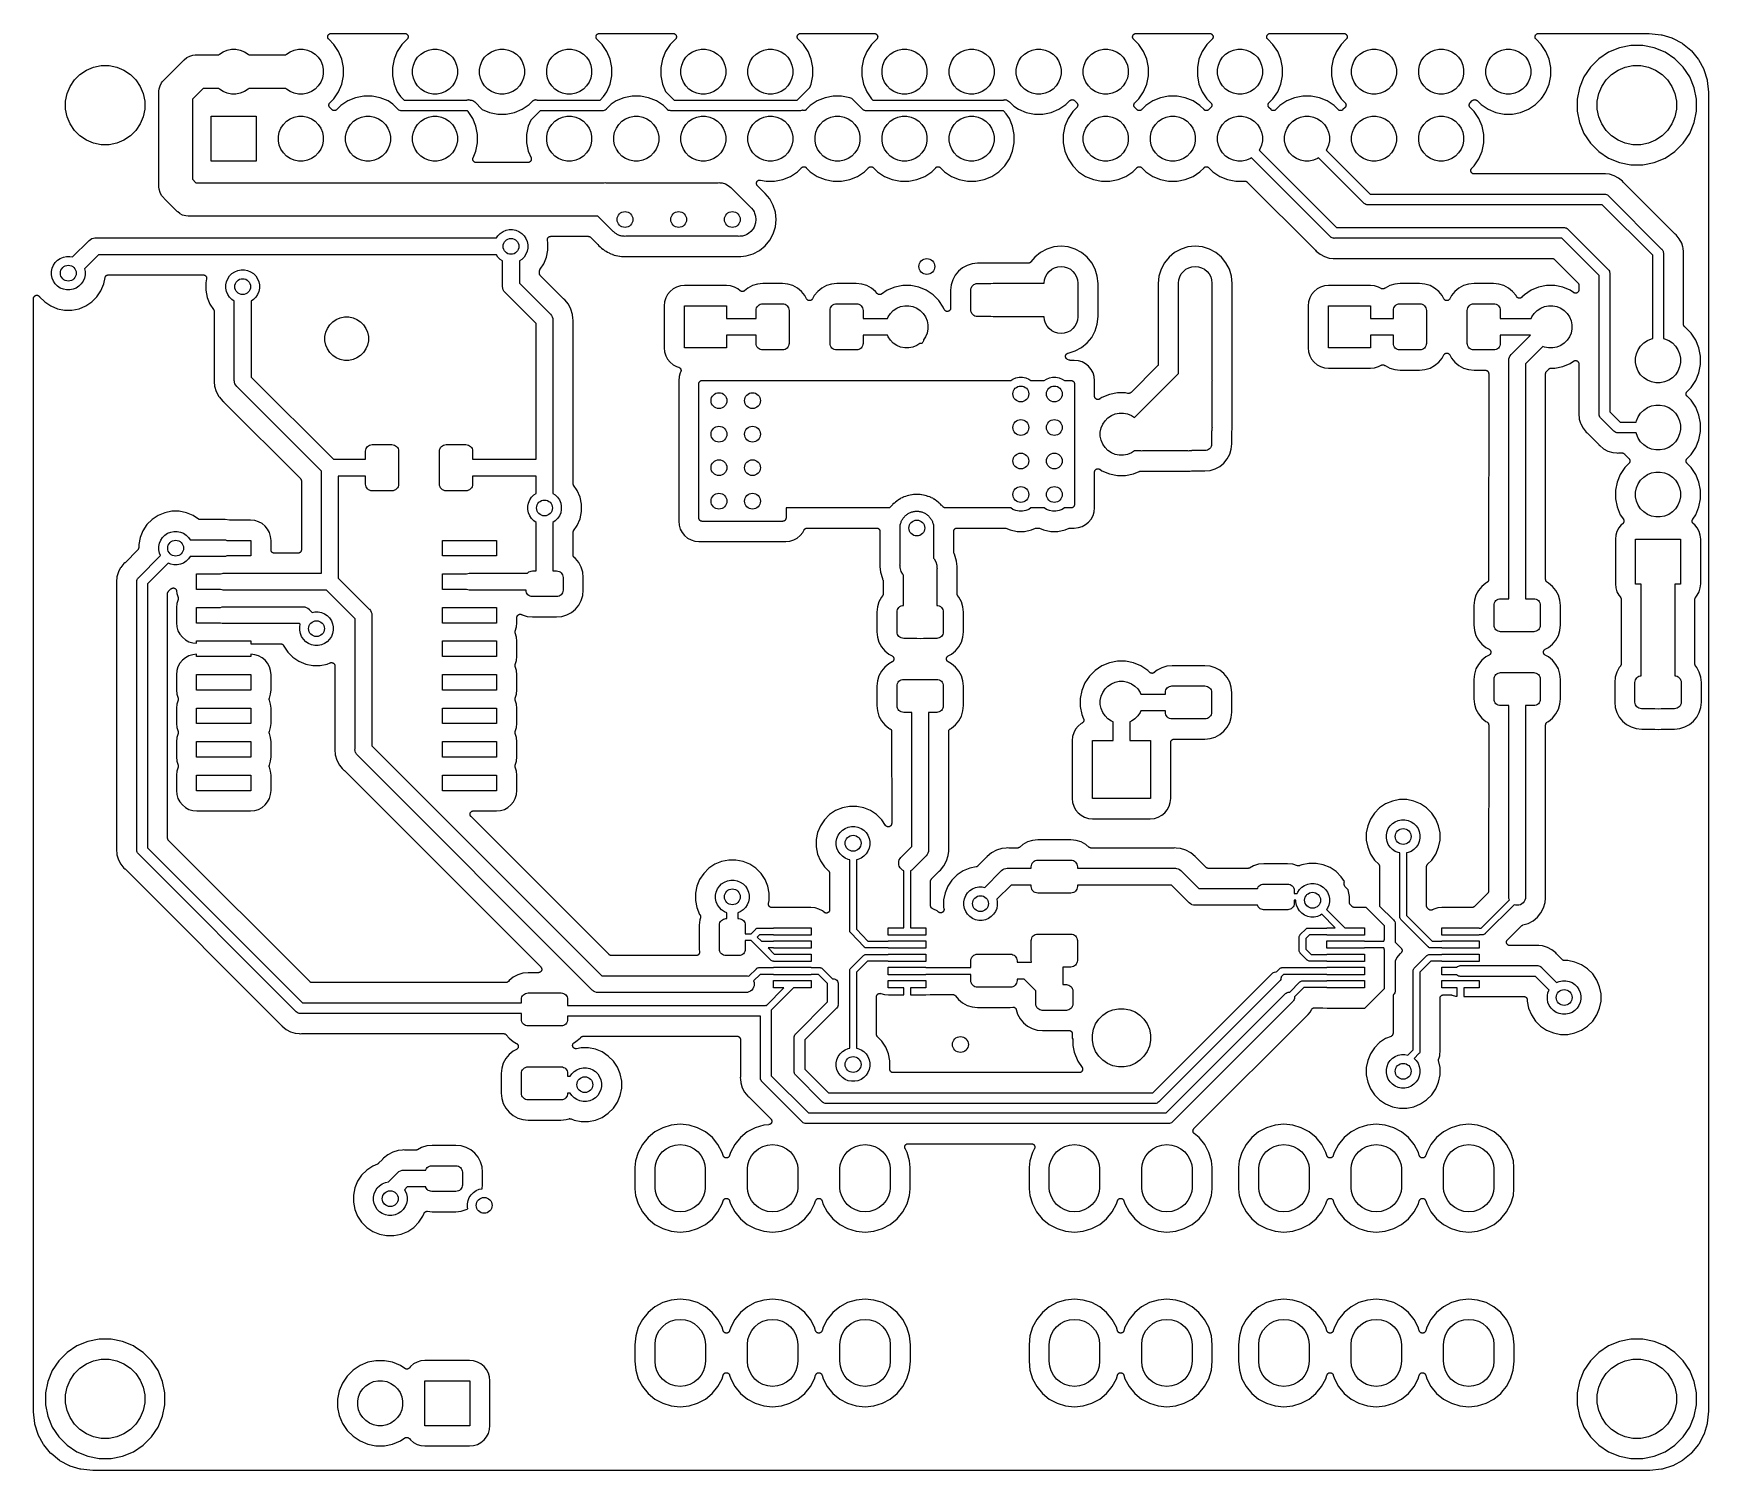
# Model space of a CAD drawing. Extents: x 122.4 to 185.8, y -118.8 to -64.3.
import ezdxf

# ---------------------------------------------------------------- set-up
doc = ezdxf.new("R2010")
doc.units = 0
doc.layers.add('BLACK', color=7, linetype='CONTINUOUS')

msp = doc.modelspace()

# ---------------------------------------------------------------- linework, layer by layer
at = {"layer": 'BLACK', "linetype": 'CONTINUOUS'}
for p, q in [((133.52, -64.4527), (133.522, -64.4406)), ((133.52, -64.4529), (133.52, -64.4527)), ((133.52, -64.4531), (133.52, -64.4529)), ((133.521, -64.4652), (133.52, -64.4531)), ((133.522, -64.4774), (133.521, -64.4652)), ((133.522, -64.4406), (133.523, -64.4285)), ((133.523, -64.4776), (133.522, -64.4774)), ((133.523, -64.428), (133.527, -64.4164)), ((133.523, -64.4282), (133.523, -64.428)), ((133.523, -64.4285), (133.523, -64.4282)), ((133.523, -64.4778), (133.523, -64.4776)), ((133.526, -64.4893), (133.523, -64.4778)), ((133.529, -64.5012), (133.526, -64.4893)), ((133.527, -64.4164), (133.53, -64.4048)), ((133.53, -64.5014), (133.529, -64.5012)), ((133.53, -64.4044), (133.536, -64.3937)), ((133.53, -64.4046), (133.53, -64.4044)), ((133.53, -64.4048), (133.53, -64.4046)), ((133.53, -64.5016), (133.53, -64.5014)), ((133.535, -64.5124), (133.53, -64.5016)), ((133.541, -64.5232), (133.535, -64.5124)), ((133.536, -64.3937), (133.542, -64.383)), ((133.541, -64.5233), (133.541, -64.5232)), ((133.541, -64.5235), (133.541, -64.5233)), ((133.549, -64.533), (133.541, -64.5235)), ((133.542, -64.3826), (133.55, -64.3732)), ((133.542, -64.3828), (133.542, -64.3826)), ((133.542, -64.383), (133.542, -64.3828)), ((133.556, -64.5425), (133.549, -64.533)), ((133.55, -64.3732), (133.558, -64.3639)), ((133.557, -64.5428), (133.556, -64.5425)), ((133.557, -64.5429), (133.557, -64.5428)), ((133.558, -64.5438), (133.557, -64.5429)), ((133.557, -64.5429), (133.557, -64.5429)), ((133.558, -64.3636), (133.568, -64.3559)), ((133.558, -64.3637), (133.558, -64.3636)), ((133.558, -64.3639), (133.558, -64.3637)), ((133.756, -64.7424), (133.558, -64.5438)), ((133.568, -64.3559), (133.577, -64.3482)), ((133.577, -64.348), (133.588, -64.3423)), ((133.577, -64.3481), (133.577, -64.348)), ((133.577, -64.3482), (133.577, -64.3481)), ((133.588, -64.3423), (133.599, -64.3366)), ((133.599, -64.3364), (133.611, -64.333)), ((133.599, -64.3365), (133.599, -64.3364)), ((133.599, -64.3366), (133.599, -64.3365)), ((133.611, -64.333), (133.623, -64.3294)), ((133.623, -64.3293), (133.635, -64.3282)), ((133.623, -64.3294), (133.623, -64.3293)), ((133.623, -64.3294), (133.623, -64.3294)), ((133.635, -64.3282), (133.647, -64.327)), ((133.647, -64.327), (136.441, -64.327)), ((136.53, -64.5438), (136.332, -64.7424)), ((136.441, -64.327), (136.442, -64.327)), ((136.442, -64.327), (136.442, -64.327)), ((136.442, -64.327), (136.442, -64.327)), ((136.442, -64.327), (136.442, -64.327)), ((136.442, -64.327), (136.455, -64.3284)), ((136.455, -64.3284), (136.467, -64.3297)), ((136.467, -64.3297), (136.467, -64.3297)), ((136.467, -64.3297), (136.467, -64.3298)), ((136.467, -64.3298), (136.479, -64.3335)), ((136.479, -64.3335), (136.49, -64.3371)), ((136.49, -64.3371), (136.49, -64.3372)), ((136.49, -64.3372), (136.491, -64.3373)), ((136.491, -64.3373), (136.502, -64.3432)), ((136.502, -64.3432), (136.512, -64.349)), ((136.512, -64.349), (136.512, -64.3491)), ((136.512, -64.3491), (136.512, -64.3492)), ((136.512, -64.3492), (136.522, -64.3572)), ((136.522, -64.3572), (136.531, -64.3648)), ((136.538, -64.5344), (136.53, -64.5438)), ((136.531, -64.3648), (136.531, -64.365)), ((136.531, -64.365), (136.531, -64.3651)), ((136.531, -64.3651), (136.539, -64.3748)), ((136.546, -64.525), (136.538, -64.5344)), ((136.539, -64.3748), (136.547, -64.3841)), ((136.552, -64.514), (136.546, -64.5246)), ((136.546, -64.5246), (136.546, -64.5248)), ((136.546, -64.5248), (136.546, -64.525)), ((136.547, -64.3841), (136.547, -64.3843)), ((136.547, -64.3843), (136.547, -64.3845)), ((136.547, -64.3845), (136.553, -64.3954)), ((136.558, -64.5032), (136.552, -64.514)), ((136.553, -64.3954), (136.558, -64.406)), ((136.558, -64.406), (136.558, -64.4062)), ((136.558, -64.4062), (136.558, -64.4064)), ((136.558, -64.4064), (136.562, -64.4181)), ((136.561, -64.4913), (136.558, -64.5028)), ((136.558, -64.5028), (136.558, -64.503)), ((136.558, -64.503), (136.558, -64.5032)), ((136.565, -64.4795), (136.561, -64.4913)), ((136.562, -64.4181), (136.565, -64.4298)), ((136.565, -64.4298), (136.565, -64.43)), ((136.565, -64.43), (136.565, -64.4302)), ((136.565, -64.4302), (136.567, -64.4424)), ((136.566, -64.4671), (136.565, -64.4791)), ((136.565, -64.4791), (136.565, -64.4793)), ((136.565, -64.4793), (136.565, -64.4795)), ((136.568, -64.4549), (136.566, -64.4671)), ((136.567, -64.4424), (136.568, -64.4544)), ((136.568, -64.4544), (136.568, -64.4547)), ((136.568, -64.4547), (136.568, -64.4549)), ((143.68, -64.4527), (143.682, -64.4406)), ((143.68, -64.4529), (143.68, -64.4527)), ((143.68, -64.4531), (143.68, -64.4529)), ((143.681, -64.4652), (143.68, -64.4531)), ((143.682, -64.4774), (143.681, -64.4652)), ((143.682, -64.4406), (143.683, -64.4285)), ((143.683, -64.4776), (143.682, -64.4774)), ((143.683, -64.428), (143.687, -64.4164)), ((143.683, -64.4282), (143.683, -64.428)), ((143.683, -64.4285), (143.683, -64.4282)), ((143.683, -64.4778), (143.683, -64.4776)), ((143.686, -64.4893), (143.683, -64.4778)), ((143.689, -64.5012), (143.686, -64.4893)), ((143.687, -64.4164), (143.69, -64.4048)), ((143.69, -64.5014), (143.689, -64.5012)), ((143.69, -64.4044), (143.696, -64.3937)), ((143.69, -64.4046), (143.69, -64.4044)), ((143.69, -64.4048), (143.69, -64.4046)), ((143.69, -64.5016), (143.69, -64.5014)), ((143.695, -64.5124), (143.69, -64.5016)), ((143.701, -64.5232), (143.695, -64.5124)), ((143.696, -64.3937), (143.702, -64.383)), ((143.701, -64.5233), (143.701, -64.5232)), ((143.701, -64.5235), (143.701, -64.5233)), ((143.709, -64.533), (143.701, -64.5235)), ((143.702, -64.3826), (143.71, -64.3732)), ((143.702, -64.3828), (143.702, -64.3826)), ((143.702, -64.383), (143.702, -64.3828)), ((143.716, -64.5425), (143.709, -64.533)), ((143.71, -64.3732), (143.718, -64.3639)), ((143.717, -64.5428), (143.716, -64.5425)), ((143.717, -64.5429), (143.717, -64.5428)), ((143.718, -64.5438), (143.717, -64.5429)), ((143.717, -64.5429), (143.717, -64.5429)), ((143.718, -64.3636), (143.728, -64.3559)), ((143.718, -64.3637), (143.718, -64.3636)), ((143.718, -64.3639), (143.718, -64.3637)), ((143.916, -64.7424), (143.718, -64.5438)), ((143.728, -64.3559), (143.737, -64.3482)), ((143.737, -64.348), (143.748, -64.3423)), ((143.737, -64.3481), (143.737, -64.348)), ((143.737, -64.3482), (143.737, -64.3481)), ((143.748, -64.3423), (143.759, -64.3366)), ((143.759, -64.3364), (143.771, -64.333)), ((143.759, -64.3365), (143.759, -64.3364)), ((143.759, -64.3366), (143.759, -64.3365)), ((143.771, -64.333), (143.783, -64.3294)), ((143.783, -64.3293), (143.795, -64.3282)), ((143.783, -64.3294), (143.783, -64.3293)), ((143.783, -64.3294), (143.783, -64.3294)), ((143.795, -64.3282), (143.807, -64.327)), ((143.807, -64.327), (146.601, -64.327)), ((146.69, -64.5438), (146.492, -64.7424)), ((146.601, -64.327), (146.602, -64.327)), ((146.602, -64.327), (146.602, -64.327)), ((146.602, -64.327), (146.602, -64.327)), ((146.602, -64.327), (146.602, -64.327)), ((146.602, -64.327), (146.615, -64.3284)), ((146.615, -64.3284), (146.627, -64.3297)), ((146.627, -64.3297), (146.627, -64.3297)), ((146.627, -64.3297), (146.627, -64.3298)), ((146.627, -64.3298), (146.639, -64.3335)), ((146.639, -64.3335), (146.65, -64.3371)), ((146.65, -64.3371), (146.65, -64.3372)), ((146.65, -64.3372), (146.651, -64.3373)), ((146.651, -64.3373), (146.662, -64.3432)), ((146.662, -64.3432), (146.672, -64.349)), ((146.672, -64.349), (146.672, -64.3491)), ((146.672, -64.3491), (146.672, -64.3492)), ((146.672, -64.3492), (146.682, -64.3572)), ((146.682, -64.3572), (146.691, -64.3648)), ((146.698, -64.5344), (146.69, -64.5438)), ((146.691, -64.3648), (146.691, -64.365)), ((146.691, -64.365), (146.691, -64.3651)), ((146.691, -64.3651), (146.699, -64.3748)), ((146.706, -64.525), (146.698, -64.5344)), ((146.699, -64.3748), (146.707, -64.3841)), ((146.712, -64.514), (146.706, -64.5246)), ((146.706, -64.5246), (146.706, -64.5248)), ((146.706, -64.5248), (146.706, -64.525)), ((146.707, -64.3841), (146.707, -64.3843)), ((146.707, -64.3843), (146.707, -64.3845)), ((146.707, -64.3845), (146.713, -64.3954)), ((146.718, -64.5032), (146.712, -64.514)), ((146.713, -64.3954), (146.718, -64.406)), ((146.718, -64.406), (146.718, -64.4062)), ((146.718, -64.4062), (146.718, -64.4064)), ((146.718, -64.4064), (146.722, -64.4181)), ((146.721, -64.4913), (146.718, -64.5028)), ((146.718, -64.5028), (146.718, -64.503)), ((146.718, -64.503), (146.718, -64.5032)), ((146.725, -64.4795), (146.721, -64.4913)), ((146.722, -64.4181), (146.725, -64.4298)), ((146.725, -64.4298), (146.725, -64.43)), ((146.725, -64.43), (146.725, -64.4302)), ((146.725, -64.4302), (146.727, -64.4424)), ((146.726, -64.4671), (146.725, -64.4791)), ((146.725, -64.4791), (146.725, -64.4793)), ((146.725, -64.4793), (146.725, -64.4795)), ((146.728, -64.4549), (146.726, -64.4671)), ((146.727, -64.4424), (146.728, -64.4544)), ((146.728, -64.4544), (146.728, -64.4547)), ((146.728, -64.4547), (146.728, -64.4549)), ((151.3, -64.4527), (151.302, -64.4406)), ((151.3, -64.4529), (151.3, -64.4527)), ((151.3, -64.4531), (151.3, -64.4529)), ((151.301, -64.4652), (151.3, -64.4531)), ((151.302, -64.4774), (151.301, -64.4652)), ((151.302, -64.4406), (151.303, -64.4285)), ((151.303, -64.4776), (151.302, -64.4774)), ((151.303, -64.428), (151.307, -64.4164)), ((151.303, -64.4282), (151.303, -64.428)), ((151.303, -64.4285), (151.303, -64.4282)), ((151.303, -64.4778), (151.303, -64.4776)), ((151.306, -64.4893), (151.303, -64.4778)), ((151.309, -64.5012), (151.306, -64.4893)), ((151.307, -64.4164), (151.31, -64.4048)), ((151.31, -64.5014), (151.309, -64.5012)), ((151.31, -64.4044), (151.316, -64.3937)), ((151.31, -64.4046), (151.31, -64.4044)), ((151.31, -64.4048), (151.31, -64.4046)), ((151.31, -64.5016), (151.31, -64.5014)), ((151.315, -64.5124), (151.31, -64.5016)), ((151.321, -64.5232), (151.315, -64.5124)), ((151.316, -64.3937), (151.322, -64.383)), ((151.321, -64.5233), (151.321, -64.5232)), ((151.321, -64.5235), (151.321, -64.5233)), ((151.329, -64.533), (151.321, -64.5235)), ((151.322, -64.3826), (151.33, -64.3732)), ((151.322, -64.3828), (151.322, -64.3826)), ((151.322, -64.383), (151.322, -64.3828)), ((151.336, -64.5425), (151.329, -64.533)), ((151.33, -64.3732), (151.338, -64.3639)), ((151.337, -64.5428), (151.336, -64.5425)), ((151.337, -64.5429), (151.337, -64.5428)), ((151.338, -64.5438), (151.337, -64.5429)), ((151.337, -64.5429), (151.337, -64.5429)), ((151.338, -64.3636), (151.348, -64.3559)), ((151.338, -64.3637), (151.338, -64.3636)), ((151.338, -64.3639), (151.338, -64.3637)), ((151.536, -64.7424), (151.338, -64.5438)), ((151.348, -64.3559), (151.357, -64.3482)), ((151.357, -64.348), (151.368, -64.3423)), ((151.357, -64.3481), (151.357, -64.348)), ((151.357, -64.3482), (151.357, -64.3481)), ((151.368, -64.3423), (151.379, -64.3366)), ((151.379, -64.3364), (151.391, -64.333)), ((151.379, -64.3365), (151.379, -64.3364)), ((151.379, -64.3366), (151.379, -64.3365)), ((151.391, -64.333), (151.403, -64.3294)), ((151.403, -64.3293), (151.415, -64.3282)), ((151.403, -64.3294), (151.403, -64.3293)), ((151.403, -64.3294), (151.403, -64.3294)), ((151.415, -64.3282), (151.427, -64.327)), ((151.427, -64.327), (154.221, -64.327)), ((154.31, -64.5438), (154.112, -64.7424)), ((154.221, -64.327), (154.222, -64.327)), ((154.222, -64.327), (154.222, -64.327)), ((154.222, -64.327), (154.222, -64.327)), ((154.222, -64.327), (154.222, -64.327)), ((154.222, -64.327), (154.235, -64.3284)), ((154.235, -64.3284), (154.247, -64.3297)), ((154.247, -64.3297), (154.247, -64.3297)), ((154.247, -64.3297), (154.247, -64.3298)), ((154.247, -64.3298), (154.259, -64.3335)), ((154.259, -64.3335), (154.27, -64.3371)), ((154.27, -64.3371), (154.27, -64.3372)), ((154.27, -64.3372), (154.271, -64.3373)), ((154.271, -64.3373), (154.282, -64.3432)), ((154.282, -64.3432), (154.292, -64.349)), ((154.292, -64.349), (154.292, -64.3491)), ((154.292, -64.3491), (154.292, -64.3492)), ((154.292, -64.3492), (154.302, -64.3572)), ((154.302, -64.3572), (154.311, -64.3648)), ((154.318, -64.5344), (154.31, -64.5438)), ((154.311, -64.3648), (154.311, -64.365)), ((154.311, -64.365), (154.311, -64.3651)), ((154.311, -64.3651), (154.319, -64.3748)), ((154.326, -64.525), (154.318, -64.5344)), ((154.319, -64.3748), (154.327, -64.3841)), ((154.332, -64.514), (154.326, -64.5246)), ((154.326, -64.5246), (154.326, -64.5248)), ((154.326, -64.5248), (154.326, -64.525)), ((154.327, -64.3841), (154.327, -64.3843)), ((154.327, -64.3843), (154.327, -64.3845)), ((154.327, -64.3845), (154.333, -64.3954)), ((154.338, -64.5032), (154.332, -64.514)), ((154.333, -64.3954), (154.338, -64.406)), ((154.338, -64.406), (154.338, -64.4062)), ((154.338, -64.4062), (154.338, -64.4064)), ((154.338, -64.4064), (154.342, -64.4181)), ((154.341, -64.4913), (154.338, -64.5028)), ((154.338, -64.5028), (154.338, -64.503)), ((154.338, -64.503), (154.338, -64.5032)), ((154.345, -64.4795), (154.341, -64.4913)), ((154.342, -64.4181), (154.345, -64.4298)), ((154.345, -64.4298), (154.345, -64.43)), ((154.345, -64.43), (154.345, -64.4302)), ((154.345, -64.4302), (154.347, -64.4424)), ((154.346, -64.4671), (154.345, -64.4791)), ((154.345, -64.4791), (154.345, -64.4793)), ((154.345, -64.4793), (154.345, -64.4795)), ((154.348, -64.4549), (154.346, -64.4671)), ((154.347, -64.4424), (154.348, -64.4544)), ((154.348, -64.4544), (154.348, -64.4547)), ((154.348, -64.4547), (154.348, -64.4549)), ((164, -64.4527), (164.002, -64.4406)), ((164, -64.4529), (164, -64.4527)), ((164, -64.4531), (164, -64.4529)), ((164.001, -64.4652), (164, -64.4531)), ((164.002, -64.4774), (164.001, -64.4652)), ((164.002, -64.4406), (164.003, -64.4285)), ((164.003, -64.4776), (164.002, -64.4774)), ((164.003, -64.428), (164.007, -64.4164)), ((164.003, -64.4282), (164.003, -64.428)), ((164.003, -64.4285), (164.003, -64.4282)), ((164.003, -64.4778), (164.003, -64.4776)), ((164.006, -64.4893), (164.003, -64.4778)), ((164.009, -64.5012), (164.006, -64.4893)), ((164.007, -64.4164), (164.01, -64.4048)), ((164.01, -64.5014), (164.009, -64.5012)), ((164.01, -64.4044), (164.016, -64.3937)), ((164.01, -64.4046), (164.01, -64.4044)), ((164.01, -64.4048), (164.01, -64.4046)), ((164.01, -64.5016), (164.01, -64.5014)), ((164.015, -64.5124), (164.01, -64.5016)), ((164.021, -64.5232), (164.015, -64.5124)), ((164.016, -64.3937), (164.022, -64.383)), ((164.021, -64.5233), (164.021, -64.5232)), ((164.021, -64.5235), (164.021, -64.5233)), ((164.029, -64.533), (164.021, -64.5235)), ((164.022, -64.3826), (164.03, -64.3732)), ((164.022, -64.3828), (164.022, -64.3826)), ((164.022, -64.383), (164.022, -64.3828)), ((164.036, -64.5425), (164.029, -64.533)), ((164.03, -64.3732), (164.038, -64.3639)), ((164.037, -64.5428), (164.036, -64.5425)), ((164.037, -64.5429), (164.037, -64.5428)), ((164.038, -64.5438), (164.037, -64.5429)), ((164.037, -64.5429), (164.037, -64.5429)), ((164.038, -64.3636), (164.048, -64.3559)), ((164.038, -64.3637), (164.038, -64.3636)), ((164.038, -64.3639), (164.038, -64.3637)), ((164.236, -64.7424), (164.038, -64.5438)), ((164.048, -64.3559), (164.057, -64.3482)), ((164.057, -64.348), (164.068, -64.3423)), ((164.057, -64.3481), (164.057, -64.348)), ((164.057, -64.3482), (164.057, -64.3481)), ((164.068, -64.3423), (164.079, -64.3366)), ((164.079, -64.3364), (164.091, -64.333)), ((164.079, -64.3365), (164.079, -64.3364)), ((164.079, -64.3366), (164.079, -64.3365)), ((164.091, -64.333), (164.103, -64.3294)), ((164.103, -64.3293), (164.115, -64.3282)), ((164.103, -64.3294), (164.103, -64.3293)), ((164.103, -64.3294), (164.103, -64.3294)), ((164.115, -64.3282), (164.127, -64.327)), ((164.127, -64.327), (166.921, -64.327)), ((167.01, -64.5438), (166.812, -64.7424)), ((166.921, -64.327), (166.922, -64.327)), ((166.922, -64.327), (166.922, -64.327)), ((166.922, -64.327), (166.922, -64.327)), ((166.922, -64.327), (166.922, -64.327)), ((166.922, -64.327), (166.935, -64.3284)), ((166.935, -64.3284), (166.947, -64.3297)), ((166.947, -64.3297), (166.947, -64.3297)), ((166.947, -64.3297), (166.947, -64.3298)), ((166.947, -64.3298), (166.959, -64.3335)), ((166.959, -64.3335), (166.97, -64.3371)), ((166.97, -64.3371), (166.97, -64.3372)), ((166.97, -64.3372), (166.971, -64.3373)), ((166.971, -64.3373), (166.982, -64.3432)), ((166.982, -64.3432), (166.992, -64.349)), ((166.992, -64.349), (166.992, -64.3491)), ((166.992, -64.3491), (166.992, -64.3492)), ((166.992, -64.3492), (167.002, -64.3572)), ((167.002, -64.3572), (167.011, -64.3648)), ((167.018, -64.5344), (167.01, -64.5438)), ((167.011, -64.3648), (167.011, -64.365)), ((167.011, -64.365), (167.011, -64.3651)), ((167.011, -64.3651), (167.019, -64.3748)), ((167.026, -64.525), (167.018, -64.5344)), ((167.019, -64.3748), (167.027, -64.3841)), ((167.032, -64.514), (167.026, -64.5246)), ((167.026, -64.5246), (167.026, -64.5248)), ((167.026, -64.5248), (167.026, -64.525)), ((167.027, -64.3841), (167.027, -64.3843)), ((167.027, -64.3843), (167.027, -64.3845)), ((167.027, -64.3845), (167.033, -64.3954)), ((167.038, -64.5032), (167.032, -64.514)), ((167.033, -64.3954), (167.038, -64.406)), ((167.038, -64.406), (167.038, -64.4062)), ((167.038, -64.4062), (167.038, -64.4064)), ((167.038, -64.4064), (167.042, -64.4181)), ((167.041, -64.4913), (167.038, -64.5028)), ((167.038, -64.5028), (167.038, -64.503)), ((167.038, -64.503), (167.038, -64.5032)), ((167.045, -64.4795), (167.041, -64.4913)), ((167.042, -64.4181), (167.045, -64.4298)), ((167.045, -64.4298), (167.045, -64.43)), ((167.045, -64.43), (167.045, -64.4302)), ((167.045, -64.4302), (167.047, -64.4424)), ((167.046, -64.4671), (167.045, -64.4791)), ((167.045, -64.4791), (167.045, -64.4793)), ((167.045, -64.4793), (167.045, -64.4795)), ((167.048, -64.4549), (167.046, -64.4671)), ((167.047, -64.4424), (167.048, -64.4544)), ((167.048, -64.4544), (167.048, -64.4547)), ((167.048, -64.4547), (167.048, -64.4549)), ((169.08, -64.4527), (169.082, -64.4406)), ((169.08, -64.4529), (169.08, -64.4527)), ((169.08, -64.4531), (169.08, -64.4529)), ((169.081, -64.4652), (169.08, -64.4531)), ((169.082, -64.4774), (169.081, -64.4652)), ((169.082, -64.4406), (169.083, -64.4285)), ((169.083, -64.4776), (169.082, -64.4774)), ((169.083, -64.428), (169.087, -64.4164)), ((169.083, -64.4282), (169.083, -64.428)), ((169.083, -64.4285), (169.083, -64.4282)), ((169.083, -64.4778), (169.083, -64.4776)), ((169.086, -64.4893), (169.083, -64.4778)), ((169.089, -64.5012), (169.086, -64.4893)), ((169.087, -64.4164), (169.09, -64.4048)), ((169.09, -64.5014), (169.089, -64.5012)), ((169.09, -64.4044), (169.096, -64.3937)), ((169.09, -64.4046), (169.09, -64.4044)), ((169.09, -64.4048), (169.09, -64.4046)), ((169.09, -64.5016), (169.09, -64.5014)), ((169.095, -64.5124), (169.09, -64.5016)), ((169.101, -64.5232), (169.095, -64.5124)), ((169.096, -64.3937), (169.102, -64.383)), ((169.101, -64.5233), (169.101, -64.5232)), ((169.101, -64.5235), (169.101, -64.5233)), ((169.109, -64.533), (169.101, -64.5235)), ((169.102, -64.3826), (169.11, -64.3732)), ((169.102, -64.3828), (169.102, -64.3826)), ((169.102, -64.383), (169.102, -64.3828)), ((169.116, -64.5425), (169.109, -64.533)), ((169.11, -64.3732), (169.118, -64.3639)), ((169.117, -64.5428), (169.116, -64.5425)), ((169.117, -64.5429), (169.117, -64.5428)), ((169.118, -64.5438), (169.117, -64.5429)), ((169.117, -64.5429), (169.117, -64.5429)), ((169.118, -64.3636), (169.128, -64.3559)), ((169.118, -64.3637), (169.118, -64.3636)), ((169.118, -64.3639), (169.118, -64.3637)), ((169.316, -64.7424), (169.118, -64.5438)), ((169.128, -64.3559), (169.137, -64.3482)), ((169.137, -64.348), (169.148, -64.3423)), ((169.137, -64.3481), (169.137, -64.348)), ((169.137, -64.3482), (169.137, -64.3481)), ((169.148, -64.3423), (169.159, -64.3366)), ((169.159, -64.3364), (169.171, -64.333)), ((169.159, -64.3365), (169.159, -64.3364)), ((169.159, -64.3366), (169.159, -64.3365)), ((169.171, -64.333), (169.183, -64.3294)), ((169.183, -64.3293), (169.195, -64.3282)), ((169.183, -64.3294), (169.183, -64.3293)), ((169.183, -64.3294), (169.183, -64.3294)), ((169.195, -64.3282), (169.207, -64.327)), ((169.207, -64.327), (172.001, -64.327)), ((172.09, -64.5438), (171.892, -64.7424)), ((172.001, -64.327), (172.002, -64.327)), ((172.002, -64.327), (172.002, -64.327)), ((172.002, -64.327), (172.002, -64.327)), ((172.002, -64.327), (172.002, -64.327)), ((172.002, -64.327), (172.015, -64.3284)), ((172.015, -64.3284), (172.027, -64.3297)), ((172.027, -64.3297), (172.027, -64.3297)), ((172.027, -64.3297), (172.027, -64.3298)), ((172.027, -64.3298), (172.039, -64.3335)), ((172.039, -64.3335), (172.05, -64.3371)), ((172.05, -64.3371), (172.05, -64.3372)), ((172.05, -64.3372), (172.051, -64.3373)), ((172.051, -64.3373), (172.062, -64.3432)), ((172.062, -64.3432), (172.072, -64.349)), ((172.072, -64.349), (172.072, -64.3491)), ((172.072, -64.3491), (172.072, -64.3492)), ((172.072, -64.3492), (172.082, -64.3572)), ((172.082, -64.3572), (172.091, -64.3648)), ((172.098, -64.5344), (172.09, -64.5438)), ((172.091, -64.3648), (172.091, -64.365)), ((172.091, -64.365), (172.091, -64.3651)), ((172.091, -64.3651), (172.099, -64.3748)), ((172.106, -64.525), (172.098, -64.5344)), ((172.099, -64.3748), (172.107, -64.3841)), ((172.112, -64.514), (172.106, -64.5246)), ((172.106, -64.5246), (172.106, -64.5248)), ((172.106, -64.5248), (172.106, -64.525)), ((172.107, -64.3841), (172.107, -64.3843)), ((172.107, -64.3843), (172.107, -64.3845)), ((172.107, -64.3845), (172.113, -64.3954)), ((172.118, -64.5032), (172.112, -64.514)), ((172.113, -64.3954), (172.118, -64.406)), ((172.118, -64.406), (172.118, -64.4062)), ((172.118, -64.4062), (172.118, -64.4064)), ((172.118, -64.4064), (172.122, -64.4181)), ((172.121, -64.4913), (172.118, -64.5028)), ((172.118, -64.5028), (172.118, -64.503)), ((172.118, -64.503), (172.118, -64.5032)), ((172.125, -64.4795), (172.121, -64.4913)), ((172.122, -64.4181), (172.125, -64.4298)), ((172.125, -64.4298), (172.125, -64.43)), ((172.125, -64.43), (172.125, -64.4302)), ((172.125, -64.4302), (172.127, -64.4424)), ((172.126, -64.4671), (172.125, -64.4791)), ((172.125, -64.4791), (172.125, -64.4793)), ((172.125, -64.4793), (172.125, -64.4795)), ((172.128, -64.4549), (172.126, -64.4671)), ((172.127, -64.4424), (172.128, -64.4544)), ((172.128, -64.4544), (172.128, -64.4547)), ((172.128, -64.4547), (172.128, -64.4549)), ((179.24, -64.4527), (179.242, -64.4406)), ((179.24, -64.4529), (179.24, -64.4527)), ((179.24, -64.4531), (179.24, -64.4529)), ((179.241, -64.4652), (179.24, -64.4531)), ((179.242, -64.4774), (179.241, -64.4652)), ((179.242, -64.4406), (179.243, -64.4285)), ((179.243, -64.4776), (179.242, -64.4774)), ((179.243, -64.428), (179.247, -64.4164)), ((179.243, -64.4282), (179.243, -64.428)), ((179.243, -64.4285), (179.243, -64.4282)), ((179.243, -64.4778), (179.243, -64.4776)), ((179.246, -64.4893), (179.243, -64.4778)), ((179.249, -64.5012), (179.246, -64.4893)), ((179.247, -64.4164), (179.25, -64.4048)), ((179.25, -64.5014), (179.249, -64.5012)), ((179.25, -64.4044), (179.256, -64.3937)), ((179.25, -64.4046), (179.25, -64.4044)), ((179.25, -64.4048), (179.25, -64.4046)), ((179.25, -64.5016), (179.25, -64.5014)), ((179.255, -64.5124), (179.25, -64.5016)), ((179.261, -64.5232), (179.255, -64.5124)), ((179.256, -64.3937), (179.262, -64.383)), ((179.261, -64.5233), (179.261, -64.5232)), ((179.261, -64.5235), (179.261, -64.5233)), ((179.269, -64.533), (179.261, -64.5235)), ((179.262, -64.3826), (179.27, -64.3732)), ((179.262, -64.3828), (179.262, -64.3826)), ((179.262, -64.383), (179.262, -64.3828)), ((179.276, -64.5425), (179.269, -64.533)), ((179.27, -64.3732), (179.278, -64.3639)), ((179.277, -64.5428), (179.276, -64.5425)), ((179.277, -64.5429), (179.277, -64.5428)), ((179.278, -64.5438), (179.277, -64.5429)), ((179.277, -64.5429), (179.277, -64.5429)), ((179.278, -64.3636), (179.288, -64.3559)), ((179.278, -64.3637), (179.278, -64.3636)), ((179.278, -64.3639), (179.278, -64.3637)), ((179.476, -64.7424), (179.278, -64.5438)), ((179.288, -64.3559), (179.297, -64.3482)), ((179.297, -64.348), (179.308, -64.3423)), ((179.297, -64.3481), (179.297, -64.348)), ((179.297, -64.3482), (179.297, -64.3481)), ((179.308, -64.3423), (179.319, -64.3366)), ((179.319, -64.3364), (179.331, -64.333)), ((179.319, -64.3365), (179.319, -64.3364)), ((179.319, -64.3366), (179.319, -64.3365)), ((179.331, -64.333), (179.343, -64.3294)), ((179.343, -64.3293), (179.355, -64.3282)), ((179.343, -64.3294), (179.343, -64.3293)), ((179.343, -64.3294), (179.343, -64.3294)), ((179.355, -64.3282), (179.367, -64.327)), ((179.367, -64.327), (183.549, -64.327)), ((183.549, -64.327), (183.551, -64.327)), ((183.551, -64.327), (183.556, -64.3276)), ((183.556, -64.3276), (183.562, -64.3276)), ((183.562, -64.3276), (184.011, -64.3716)), ((184.011, -64.3716), (184.012, -64.3718)), ((184.012, -64.3718), (184.024, -64.3742)), ((184.024, -64.3742), (184.035, -64.3764)), ((184.035, -64.3764), (184.424, -64.4939)), ((184.424, -64.4939), (184.426, -64.4944)), ((184.426, -64.4944), (184.436, -64.499)), ((184.436, -64.499), (184.447, -64.5033)), ((184.447, -64.5033), (184.806, -64.694)), ((184.806, -64.694), (184.807, -64.6949)), ((128.069, -65.343), (128.089, -65.3188)), ((128.089, -65.3188), (128.186, -65.2395)), ((128.186, -65.2395), (128.296, -65.1805)), ((128.296, -65.1805), (128.416, -65.1442)), ((128.416, -65.1442), (128.509, -65.135)), ((128.509, -65.135), (128.54, -65.1319)), ((128.509, -65.135), (128.509, -65.135)), ((128.54, -65.1319), (128.571, -65.135)), ((128.571, -65.135), (129.397, -65.135)), ((129.397, -65.135), (129.422, -65.1098)), ((129.422, -65.1098), (129.561, -65.0167)), ((129.561, -65.0167), (129.716, -64.9527)), ((129.716, -64.9527), (129.88, -64.92)), ((129.88, -64.92), (130.048, -64.92)), ((130.048, -64.92), (130.212, -64.9527)), ((130.212, -64.9527), (130.367, -65.0167)), ((130.367, -65.0167), (130.506, -65.1098)), ((130.506, -65.1098), (130.531, -65.135)), ((130.531, -65.135), (131.937, -65.135)), ((131.937, -65.135), (131.962, -65.1098)), ((131.962, -65.1098), (132.101, -65.0167)), ((132.101, -65.0167), (132.256, -64.9527)), ((132.256, -64.9527), (132.42, -64.92)), ((132.42, -64.92), (132.588, -64.92)), ((132.588, -64.92), (132.752, -64.9527)), ((132.752, -64.9527), (132.907, -65.0167)), ((132.907, -65.0167), (133.046, -65.1098)), ((133.046, -65.1098), (133.164, -65.2282)), ((133.164, -65.2282), (133.257, -65.3674)), ((133.933, -65.0064), (133.756, -64.7424)), ((134.054, -65.2998), (133.933, -65.0064)), ((134.116, -65.6112), (134.054, -65.2998)), ((136.034, -65.2998), (135.972, -65.6112)), ((136.155, -65.0064), (136.034, -65.2998)), ((136.332, -64.7424), (136.155, -65.0064)), ((136.831, -65.3674), (136.924, -65.2282)), ((136.924, -65.2282), (137.042, -65.1098)), ((137.042, -65.1098), (137.181, -65.0167)), ((137.181, -65.0167), (137.336, -64.9527)), ((137.336, -64.9527), (137.5, -64.92)), ((137.5, -64.92), (137.668, -64.92)), ((137.668, -64.92), (137.832, -64.9527)), ((137.832, -64.9527), (137.987, -65.0167)), ((137.987, -65.0167), (138.126, -65.1098)), ((138.126, -65.1098), (138.244, -65.2282)), ((138.244, -65.2282), (138.337, -65.3674)), ((139.371, -65.3674), (139.464, -65.2282)), ((139.464, -65.2282), (139.582, -65.1098)), ((139.582, -65.1098), (139.721, -65.0167)), ((139.721, -65.0167), (139.876, -64.9527)), ((139.876, -64.9527), (140.04, -64.92)), ((140.04, -64.92), (140.208, -64.92)), ((140.208, -64.92), (140.372, -64.9527)), ((140.372, -64.9527), (140.527, -65.0167)), ((140.527, -65.0167), (140.666, -65.1098)), ((140.666, -65.1098), (140.784, -65.2282)), ((140.784, -65.2282), (140.877, -65.3674)), ((141.911, -65.3674), (142.004, -65.2282)), ((142.004, -65.2282), (142.122, -65.1098)), ((142.122, -65.1098), (142.261, -65.0167)), ((142.261, -65.0167), (142.416, -64.9527)), ((142.416, -64.9527), (142.58, -64.92)), ((142.58, -64.92), (142.748, -64.92)), ((142.748, -64.92), (142.912, -64.9527)), ((142.912, -64.9527), (143.067, -65.0167)), ((143.067, -65.0167), (143.206, -65.1098)), ((143.206, -65.1098), (143.324, -65.2282)), ((143.324, -65.2282), (143.417, -65.3674)), ((144.093, -65.0064), (143.916, -64.7424)), ((144.214, -65.2998), (144.093, -65.0064)), ((144.276, -65.6112), (144.214, -65.2998)), ((146.194, -65.2998), (146.132, -65.6112)), ((146.315, -65.0064), (146.194, -65.2998)), ((146.492, -64.7424), (146.315, -65.0064)), ((146.991, -65.3674), (147.084, -65.2282)), ((147.084, -65.2282), (147.202, -65.1098)), ((147.202, -65.1098), (147.341, -65.0167)), ((147.341, -65.0167), (147.496, -64.9527)), ((147.496, -64.9527), (147.66, -64.92)), ((147.66, -64.92), (147.828, -64.92)), ((147.828, -64.92), (147.992, -64.9527)), ((147.992, -64.9527), (148.147, -65.0167)), ((148.147, -65.0167), (148.286, -65.1098)), ((148.286, -65.1098), (148.404, -65.2282)), ((148.404, -65.2282), (148.497, -65.3674)), ((149.531, -65.3674), (149.624, -65.2282)), ((149.624, -65.2282), (149.742, -65.1098)), ((149.742, -65.1098), (149.881, -65.0167)), ((149.881, -65.0167), (150.036, -64.9527)), ((150.036, -64.9527), (150.2, -64.92)), ((150.2, -64.92), (150.368, -64.92)), ((150.368, -64.92), (150.532, -64.9527)), ((150.532, -64.9527), (150.687, -65.0167)), ((150.687, -65.0167), (150.826, -65.1098)), ((150.826, -65.1098), (150.944, -65.2282)), ((150.944, -65.2282), (151.037, -65.3674)), ((151.713, -65.0064), (151.536, -64.7424)), ((151.834, -65.2998), (151.713, -65.0064)), ((151.896, -65.6112), (151.834, -65.2998)), ((153.814, -65.2998), (153.752, -65.6112)), ((153.935, -65.0064), (153.814, -65.2998)), ((154.112, -64.7424), (153.935, -65.0064)), ((154.611, -65.3674), (154.704, -65.2282)), ((154.704, -65.2282), (154.822, -65.1098)), ((154.822, -65.1098), (154.961, -65.0167)), ((154.961, -65.0167), (155.116, -64.9527)), ((155.116, -64.9527), (155.28, -64.92)), ((155.28, -64.92), (155.448, -64.92)), ((155.448, -64.92), (155.612, -64.9527)), ((155.612, -64.9527), (155.767, -65.0167)), ((155.767, -65.0167), (155.906, -65.1098)), ((155.906, -65.1098), (156.024, -65.2282)), ((156.024, -65.2282), (156.117, -65.3674)), ((157.151, -65.3674), (157.244, -65.2282)), ((157.244, -65.2282), (157.362, -65.1098)), ((157.362, -65.1098), (157.501, -65.0167)), ((157.501, -65.0167), (157.656, -64.9527)), ((157.656, -64.9527), (157.82, -64.92)), ((157.82, -64.92), (157.988, -64.92)), ((157.988, -64.92), (158.152, -64.9527)), ((158.152, -64.9527), (158.307, -65.0167)), ((158.307, -65.0167), (158.446, -65.1098)), ((158.446, -65.1098), (158.564, -65.2282)), ((158.564, -65.2282), (158.657, -65.3674)), ((159.691, -65.3674), (159.784, -65.2282)), ((159.784, -65.2282), (159.902, -65.1098)), ((159.902, -65.1098), (160.041, -65.0167)), ((160.041, -65.0167), (160.196, -64.9527)), ((160.196, -64.9527), (160.36, -64.92)), ((160.36, -64.92), (160.528, -64.92)), ((160.528, -64.92), (160.692, -64.9527)), ((160.692, -64.9527), (160.847, -65.0167)), ((160.847, -65.0167), (160.986, -65.1098)), ((160.986, -65.1098), (161.104, -65.2282)), ((161.104, -65.2282), (161.197, -65.3674)), ((162.231, -65.3674), (162.324, -65.2282)), ((162.324, -65.2282), (162.442, -65.1098)), ((162.442, -65.1098), (162.581, -65.0167)), ((162.581, -65.0167), (162.736, -64.9527)), ((162.736, -64.9527), (162.9, -64.92)), ((162.9, -64.92), (163.068, -64.92)), ((163.068, -64.92), (163.232, -64.9527)), ((163.232, -64.9527), (163.387, -65.0167)), ((163.387, -65.0167), (163.526, -65.1098)), ((163.526, -65.1098), (163.644, -65.2282)), ((163.644, -65.2282), (163.737, -65.3674)), ((164.413, -65.0064), (164.236, -64.7424)), ((164.534, -65.2998), (164.413, -65.0064)), ((164.596, -65.6112), (164.534, -65.2998)), ((166.514, -65.2998), (166.452, -65.6112)), ((166.635, -65.0064), (166.514, -65.2998)), ((166.812, -64.7424), (166.635, -65.0064)), ((167.311, -65.3674), (167.404, -65.2282)), ((167.404, -65.2282), (167.522, -65.1098)), ((167.522, -65.1098), (167.661, -65.0167)), ((167.661, -65.0167), (167.816, -64.9527)), ((167.816, -64.9527), (167.98, -64.92)), ((167.98, -64.92), (168.148, -64.92)), ((168.148, -64.92), (168.312, -64.9527)), ((168.312, -64.9527), (168.467, -65.0167)), ((168.467, -65.0167), (168.606, -65.1098)), ((168.606, -65.1098), (168.724, -65.2282)), ((168.724, -65.2282), (168.817, -65.3674)), ((169.493, -65.0064), (169.316, -64.7424)), ((169.614, -65.2998), (169.493, -65.0064)), ((169.676, -65.6112), (169.614, -65.2998)), ((171.594, -65.2998), (171.532, -65.6112)), ((171.715, -65.0064), (171.594, -65.2998)), ((171.892, -64.7424), (171.715, -65.0064)), ((172.391, -65.3674), (172.484, -65.2282)), ((172.484, -65.2282), (172.602, -65.1098)), ((172.602, -65.1098), (172.741, -65.0167)), ((172.741, -65.0167), (172.896, -64.9527)), ((172.896, -64.9527), (173.06, -64.92)), ((173.06, -64.92), (173.228, -64.92)), ((173.228, -64.92), (173.392, -64.9527)), ((173.392, -64.9527), (173.547, -65.0167)), ((173.547, -65.0167), (173.686, -65.1098)), ((173.686, -65.1098), (173.804, -65.2282)), ((173.804, -65.2282), (173.897, -65.3674)), ((174.931, -65.3674), (175.024, -65.2282)), ((175.024, -65.2282), (175.142, -65.1098)), ((175.142, -65.1098), (175.281, -65.0167)), ((175.281, -65.0167), (175.436, -64.9527)), ((175.436, -64.9527), (175.6, -64.92)), ((175.6, -64.92), (175.768, -64.92)), ((175.768, -64.92), (175.932, -64.9527)), ((175.932, -64.9527), (176.087, -65.0167)), ((176.087, -65.0167), (176.226, -65.1098)), ((176.226, -65.1098), (176.344, -65.2282)), ((176.344, -65.2282), (176.437, -65.3674)), ((177.471, -65.3674), (177.564, -65.2282)), ((177.564, -65.2282), (177.682, -65.1098)), ((177.682, -65.1098), (177.821, -65.0167)), ((177.821, -65.0167), (177.976, -64.9527)), ((177.976, -64.9527), (178.14, -64.92)), ((178.14, -64.92), (178.308, -64.92)), ((178.308, -64.92), (178.472, -64.9527)), ((178.472, -64.9527), (178.627, -65.0167)), ((178.627, -65.0167), (178.766, -65.1098)), ((178.766, -65.1098), (178.884, -65.2282)), ((178.884, -65.2282), (178.977, -65.3674)), ((179.653, -65.0064), (179.476, -64.7424)), ((179.774, -65.2998), (179.653, -65.0064)), ((179.836, -65.6112), (179.774, -65.2998)), ((181.652, -65.283), (181.337, -65.5981)), ((182.023, -65.0354), (181.652, -65.283)), ((182.434, -64.8649), (182.023, -65.0354)), ((182.871, -64.778), (182.434, -64.8649)), ((183.317, -64.778), (182.871, -64.778)), ((183.754, -64.8649), (183.317, -64.778)), ((184.165, -65.0354), (183.754, -64.8649)), ((184.536, -65.283), (184.165, -65.0354)), ((184.851, -65.5981), (184.536, -65.283)), ((184.807, -64.6949), (184.817, -64.7014)), ((184.817, -64.7014), (184.826, -64.7078)), ((184.826, -64.7078), (185.141, -64.9645)), ((185.141, -64.9645), (185.142, -64.9657)), ((185.142, -64.9657), (185.15, -64.9739)), ((185.15, -64.9739), (185.159, -64.982)), ((185.159, -64.982), (185.418, -65.295)), ((185.418, -65.295), (185.419, -65.2964)), ((185.419, -65.2964), (185.425, -65.306)), ((185.425, -65.306), (185.431, -65.3156)), ((185.431, -65.3156), (185.625, -65.6729)), ((123.929, -66.0838), (124.138, -65.8749)), ((124.138, -65.8749), (124.383, -65.7107)), ((124.383, -65.7107), (124.656, -65.5976)), ((124.656, -65.5976), (124.946, -65.54)), ((124.946, -65.54), (125.242, -65.54)), ((125.242, -65.54), (125.532, -65.5976)), ((125.532, -65.5976), (125.805, -65.7107)), ((125.805, -65.7107), (126.05, -65.8749)), ((126.05, -65.8749), (126.259, -66.0838)), ((127.335, -66.0769), (128.069, -65.343)), ((133.257, -65.3674), (133.321, -65.5221)), ((133.321, -65.5221), (133.354, -65.6863)), ((133.354, -65.8537), (133.321, -66.0179)), ((133.354, -65.6863), (133.354, -65.8537)), ((134.054, -66.2402), (134.116, -65.9288)), ((134.116, -65.9288), (134.116, -65.6112)), ((135.972, -65.6112), (135.972, -65.9288)), ((135.972, -65.9288), (136.034, -66.2402)), ((136.734, -65.6863), (136.767, -65.5221)), ((136.734, -65.8537), (136.734, -65.6863)), ((136.767, -66.0179), (136.734, -65.8537)), ((136.767, -65.5221), (136.831, -65.3674)), ((138.337, -65.3674), (138.401, -65.5221)), ((138.401, -65.5221), (138.434, -65.6863)), ((138.434, -65.8537), (138.401, -66.0179)), ((138.434, -65.6863), (138.434, -65.8537)), ((139.274, -65.6863), (139.307, -65.5221)), ((139.274, -65.8537), (139.274, -65.6863)), ((139.307, -66.0179), (139.274, -65.8537)), ((139.307, -65.5221), (139.371, -65.3674)), ((140.877, -65.3674), (140.941, -65.5221)), ((140.941, -65.5221), (140.974, -65.6863)), ((140.974, -65.8537), (140.941, -66.0179)), ((140.974, -65.6863), (140.974, -65.8537)), ((141.814, -65.6863), (141.847, -65.5221)), ((141.814, -65.8537), (141.814, -65.6863)), ((141.847, -66.0179), (141.814, -65.8537)), ((141.847, -65.5221), (141.911, -65.3674)), ((143.417, -65.3674), (143.481, -65.5221)), ((143.481, -65.5221), (143.514, -65.6863)), ((143.514, -65.8537), (143.481, -66.0179)), ((143.514, -65.6863), (143.514, -65.8537)), ((144.214, -66.2402), (144.276, -65.9288)), ((144.276, -65.9288), (144.276, -65.6112)), ((146.132, -65.6112), (146.132, -65.9288)), ((146.132, -65.9288), (146.194, -66.2402)), ((146.894, -65.6863), (146.927, -65.5221)), ((146.894, -65.8537), (146.894, -65.6863)), ((146.927, -66.0179), (146.894, -65.8537)), ((146.927, -65.5221), (146.991, -65.3674)), ((148.497, -65.3674), (148.561, -65.5221)), ((148.561, -65.5221), (148.594, -65.6863)), ((148.594, -65.8537), (148.561, -66.0179)), ((148.594, -65.6863), (148.594, -65.8537)), ((149.434, -65.6863), (149.467, -65.5221)), ((149.434, -65.8537), (149.434, -65.6863)), ((149.467, -66.0179), (149.434, -65.8537)), ((149.467, -65.5221), (149.531, -65.3674)), ((151.037, -65.3674), (151.101, -65.5221)), ((151.101, -65.5221), (151.134, -65.6863)), ((151.134, -65.8537), (151.101, -66.0179)), ((151.134, -65.6863), (151.134, -65.8537)), ((151.834, -66.2402), (151.896, -65.9288)), ((151.896, -65.9288), (151.896, -65.6112)), ((153.752, -65.6112), (153.752, -65.9288)), ((153.752, -65.9288), (153.814, -66.2402)), ((154.514, -65.6863), (154.547, -65.5221)), ((154.514, -65.8537), (154.514, -65.6863)), ((154.547, -66.0179), (154.514, -65.8537)), ((154.547, -65.5221), (154.611, -65.3674)), ((156.117, -65.3674), (156.181, -65.5221)), ((156.181, -65.5221), (156.214, -65.6863)), ((156.214, -65.8537), (156.181, -66.0179)), ((156.214, -65.6863), (156.214, -65.8537)), ((157.054, -65.6863), (157.087, -65.5221)), ((157.054, -65.8537), (157.054, -65.6863)), ((157.087, -66.0179), (157.054, -65.8537)), ((157.087, -65.5221), (157.151, -65.3674)), ((158.657, -65.3674), (158.721, -65.5221)), ((158.721, -65.5221), (158.754, -65.6863)), ((158.754, -65.8537), (158.721, -66.0179)), ((158.754, -65.6863), (158.754, -65.8537)), ((159.594, -65.6863), (159.627, -65.5221)), ((159.594, -65.8537), (159.594, -65.6863)), ((159.627, -66.0179), (159.594, -65.8537)), ((159.627, -65.5221), (159.691, -65.3674)), ((161.197, -65.3674), (161.261, -65.5221)), ((161.261, -65.5221), (161.294, -65.6863)), ((161.294, -65.8537), (161.261, -66.0179)), ((161.294, -65.6863), (161.294, -65.8537)), ((162.134, -65.6863), (162.167, -65.5221)), ((162.134, -65.8537), (162.134, -65.6863)), ((162.167, -66.0179), (162.134, -65.8537)), ((162.167, -65.5221), (162.231, -65.3674)), ((163.737, -65.3674), (163.801, -65.5221)), ((163.801, -65.5221), (163.834, -65.6863)), ((163.834, -65.8537), (163.801, -66.0179)), ((163.834, -65.6863), (163.834, -65.8537)), ((164.534, -66.2402), (164.596, -65.9288)), ((164.596, -65.9288), (164.596, -65.6112)), ((166.452, -65.6112), (166.452, -65.9288)), ((166.452, -65.9288), (166.514, -66.2402)), ((167.214, -65.6863), (167.247, -65.5221)), ((167.214, -65.8537), (167.214, -65.6863)), ((167.247, -66.0179), (167.214, -65.8537)), ((167.247, -65.5221), (167.311, -65.3674)), ((168.817, -65.3674), (168.881, -65.5221)), ((168.881, -65.5221), (168.914, -65.6863)), ((168.914, -65.8537), (168.881, -66.0179)), ((168.914, -65.6863), (168.914, -65.8537)), ((169.614, -66.2402), (169.676, -65.9288)), ((169.676, -65.9288), (169.676, -65.6112)), ((171.532, -65.6112), (171.532, -65.9288)), ((171.532, -65.9288), (171.594, -66.2402)), ((172.294, -65.6863), (172.327, -65.5221)), ((172.294, -65.8537), (172.294, -65.6863)), ((172.327, -66.0179), (172.294, -65.8537)), ((172.327, -65.5221), (172.391, -65.3674)), ((173.897, -65.3674), (173.961, -65.5221)), ((173.961, -65.5221), (173.994, -65.6863)), ((173.994, -65.8537), (173.961, -66.0179)), ((173.994, -65.6863), (173.994, -65.8537)), ((174.834, -65.6863), (174.867, -65.5221)), ((174.834, -65.8537), (174.834, -65.6863)), ((174.867, -66.0179), (174.834, -65.8537)), ((174.867, -65.5221), (174.931, -65.3674)), ((176.437, -65.3674), (176.501, -65.5221)), ((176.501, -65.5221), (176.534, -65.6863)), ((176.534, -65.8537), (176.501, -66.0179)), ((176.534, -65.6863), (176.534, -65.8537)), ((177.374, -65.6863), (177.407, -65.5221)), ((177.374, -65.8537), (177.374, -65.6863)), ((177.407, -66.0179), (177.374, -65.8537)), ((177.407, -65.5221), (177.471, -65.3674)), ((178.977, -65.3674), (179.041, -65.5221)), ((179.041, -65.5221), (179.074, -65.6863)), ((179.074, -65.8537), (179.041, -66.0179)), ((179.074, -65.6863), (179.074, -65.8537)), ((179.774, -66.2402), (179.836, -65.9288)), ((179.836, -65.9288), (179.836, -65.6112)), ((181.337, -65.5981), (181.089, -65.9685)), ((181.929, -66.0838), (182.138, -65.8749)), ((182.138, -65.8749), (182.383, -65.7107)), ((182.383, -65.7107), (182.656, -65.5976)), ((182.656, -65.5976), (182.946, -65.54)), ((182.946, -65.54), (183.242, -65.54)), ((183.242, -65.54), (183.532, -65.5976)), ((183.532, -65.5976), (183.805, -65.7107)), ((183.805, -65.7107), (184.05, -65.8749)), ((184.05, -65.8749), (184.259, -66.0838)), ((185.099, -65.9685), (184.851, -65.5981)), ((185.625, -65.6729), (185.626, -65.6745)), ((185.626, -65.6745), (185.63, -65.6852)), ((185.63, -65.6852), (185.634, -65.6958)), ((185.634, -65.6958), (185.754, -66.0839)), ((123.652, -66.6025), (123.765, -66.3295)), ((123.765, -66.3295), (123.929, -66.0838)), ((126.259, -66.0838), (126.423, -66.3295)), ((126.423, -66.3295), (126.536, -66.6025)), ((127.124, -66.548), (127.127, -66.5132)), ((127.127, -66.5792), (127.124, -66.548)), ((127.127, -66.5132), (127.136, -66.4235)), ((127.127, -70.0728), (127.127, -66.5792)), ((127.136, -66.4235), (127.149, -66.3825)), ((127.149, -66.3825), (127.172, -66.3038)), ((127.172, -66.3038), (127.231, -66.1935)), ((127.231, -66.1935), (127.272, -66.1446)), ((127.272, -66.1446), (127.311, -66.0968)), ((127.311, -66.0968), (127.335, -66.0769)), ((128.803, -66.405), (128.397, -66.811)), ((129.397, -66.405), (128.803, -66.405)), ((129.422, -66.4302), (129.397, -66.405)), ((129.561, -66.5233), (129.422, -66.4302)), ((129.716, -66.5873), (129.561, -66.5233)), ((129.88, -66.62), (129.716, -66.5873)), ((130.212, -66.5873), (130.048, -66.62)), ((130.367, -66.5233), (130.212, -66.5873)), ((130.506, -66.4302), (130.367, -66.5233)), ((130.531, -66.405), (130.506, -66.4302)), ((131.937, -66.405), (130.531, -66.405)), ((131.962, -66.4302), (131.937, -66.405)), ((132.101, -66.5233), (131.962, -66.4302)), ((132.256, -66.5873), (132.101, -66.5233)), ((132.42, -66.62), (132.256, -66.5873)), ((132.752, -66.5873), (132.588, -66.62)), ((132.907, -66.5233), (132.752, -66.5873)), ((133.046, -66.4302), (132.907, -66.5233)), ((133.164, -66.3118), (133.046, -66.4302)), ((133.257, -66.1726), (133.164, -66.3118)), ((133.321, -66.0179), (133.257, -66.1726)), ((133.756, -66.7976), (133.933, -66.5336)), ((133.933, -66.5336), (134.054, -66.2402)), ((136.034, -66.2402), (136.155, -66.5336)), ((136.155, -66.5336), (136.277, -66.716)), ((136.831, -66.1726), (136.767, -66.0179)), ((136.924, -66.3118), (136.831, -66.1726)), ((137.042, -66.4302), (136.924, -66.3118)), ((137.181, -66.5233), (137.042, -66.4302)), ((137.336, -66.5873), (137.181, -66.5233)), ((137.5, -66.62), (137.336, -66.5873)), ((137.832, -66.5873), (137.668, -66.62)), ((137.987, -66.5233), (137.832, -66.5873)), ((138.126, -66.4302), (137.987, -66.5233)), ((138.244, -66.3118), (138.126, -66.4302)), ((138.337, -66.1726), (138.244, -66.3118)), ((138.401, -66.0179), (138.337, -66.1726)), ((139.371, -66.1726), (139.307, -66.0179)), ((139.464, -66.3118), (139.371, -66.1726)), ((139.582, -66.4302), (139.464, -66.3118)), ((139.721, -66.5233), (139.582, -66.4302)), ((139.876, -66.5873), (139.721, -66.5233)), ((140.04, -66.62), (139.876, -66.5873)), ((140.372, -66.5873), (140.208, -66.62)), ((140.527, -66.5233), (140.372, -66.5873)), ((140.666, -66.4302), (140.527, -66.5233)), ((140.784, -66.3118), (140.666, -66.4302)), ((140.877, -66.1726), (140.784, -66.3118)), ((140.941, -66.0179), (140.877, -66.1726)), ((141.911, -66.1726), (141.847, -66.0179)), ((142.004, -66.3118), (141.911, -66.1726)), ((142.122, -66.4302), (142.004, -66.3118)), ((142.261, -66.5233), (142.122, -66.4302)), ((142.416, -66.5873), (142.261, -66.5233)), ((142.58, -66.62), (142.416, -66.5873)), ((142.912, -66.5873), (142.748, -66.62)), ((143.067, -66.5233), (142.912, -66.5873)), ((143.206, -66.4302), (143.067, -66.5233)), ((143.324, -66.3118), (143.206, -66.4302)), ((143.417, -66.1726), (143.324, -66.3118)), ((143.481, -66.0179), (143.417, -66.1726)), ((143.971, -66.716), (144.093, -66.5336)), ((144.093, -66.5336), (144.214, -66.2402)), ((146.194, -66.2402), (146.31, -66.5208)), ((146.31, -66.5208), (146.642, -66.8528)), ((146.991, -66.1726), (146.927, -66.0179)), ((147.084, -66.3118), (146.991, -66.1726)), ((147.202, -66.4302), (147.084, -66.3118)), ((147.341, -66.5233), (147.202, -66.4302)), ((147.496, -66.5873), (147.341, -66.5233)), ((147.66, -66.62), (147.496, -66.5873)), ((147.992, -66.5873), (147.828, -66.62)), ((148.147, -66.5233), (147.992, -66.5873)), ((148.286, -66.4302), (148.147, -66.5233)), ((148.404, -66.3118), (148.286, -66.4302)), ((148.497, -66.1726), (148.404, -66.3118)), ((148.561, -66.0179), (148.497, -66.1726)), ((149.531, -66.1726), (149.467, -66.0179)), ((149.624, -66.3118), (149.531, -66.1726)), ((149.742, -66.4302), (149.624, -66.3118)), ((149.881, -66.5233), (149.742, -66.4302)), ((150.036, -66.5873), (149.881, -66.5233)), ((150.2, -66.62), (150.036, -66.5873)), ((150.532, -66.5873), (150.368, -66.62)), ((150.687, -66.5233), (150.532, -66.5873)), ((150.826, -66.4302), (150.687, -66.5233)), ((150.944, -66.3118), (150.826, -66.4302)), ((151.037, -66.1726), (150.944, -66.3118)), ((151.101, -66.0179), (151.037, -66.1726)), ((151.3, -66.8528), (151.779, -66.374)), ((151.779, -66.374), (151.834, -66.2402)), ((153.814, -66.2402), (153.935, -66.5336)), ((153.935, -66.5336), (154.112, -66.7976)), ((154.611, -66.1726), (154.547, -66.0179)), ((154.704, -66.3118), (154.611, -66.1726)), ((154.822, -66.4302), (154.704, -66.3118)), ((154.961, -66.5233), (154.822, -66.4302)), ((155.116, -66.5873), (154.961, -66.5233)), ((155.28, -66.62), (155.116, -66.5873)), ((155.612, -66.5873), (155.448, -66.62)), ((155.767, -66.5233), (155.612, -66.5873)), ((155.906, -66.4302), (155.767, -66.5233)), ((156.024, -66.3118), (155.906, -66.4302)), ((156.117, -66.1726), (156.024, -66.3118)), ((156.181, -66.0179), (156.117, -66.1726)), ((157.151, -66.1726), (157.087, -66.0179)), ((157.244, -66.3118), (157.151, -66.1726)), ((157.362, -66.4302), (157.244, -66.3118)), ((157.501, -66.5233), (157.362, -66.4302)), ((157.656, -66.5873), (157.501, -66.5233)), ((157.82, -66.62), (157.656, -66.5873)), ((158.152, -66.5873), (157.988, -66.62)), ((158.307, -66.5233), (158.152, -66.5873)), ((158.446, -66.4302), (158.307, -66.5233)), ((158.564, -66.3118), (158.446, -66.4302)), ((158.657, -66.1726), (158.564, -66.3118)), ((158.721, -66.0179), (158.657, -66.1726)), ((159.691, -66.1726), (159.627, -66.0179)), ((159.784, -66.3118), (159.691, -66.1726)), ((159.902, -66.4302), (159.784, -66.3118)), ((160.041, -66.5233), (159.902, -66.4302)), ((160.196, -66.5873), (160.041, -66.5233)), ((160.36, -66.62), (160.196, -66.5873)), ((160.692, -66.5873), (160.528, -66.62)), ((160.847, -66.5233), (160.692, -66.5873)), ((160.986, -66.4302), (160.847, -66.5233)), ((161.104, -66.3118), (160.986, -66.4302)), ((161.197, -66.1726), (161.104, -66.3118)), ((161.261, -66.0179), (161.197, -66.1726)), ((162.231, -66.1726), (162.167, -66.0179)), ((162.324, -66.3118), (162.231, -66.1726)), ((162.442, -66.4302), (162.324, -66.3118)), ((162.581, -66.5233), (162.442, -66.4302)), ((162.736, -66.5873), (162.581, -66.5233)), ((162.9, -66.62), (162.736, -66.5873)), ((163.232, -66.5873), (163.068, -66.62)), ((163.387, -66.5233), (163.232, -66.5873)), ((163.526, -66.4302), (163.387, -66.5233)), ((163.644, -66.3118), (163.526, -66.4302)), ((163.737, -66.1726), (163.644, -66.3118)), ((163.801, -66.0179), (163.737, -66.1726)), ((164.236, -66.7976), (164.413, -66.5336)), ((164.413, -66.5336), (164.534, -66.2402)), ((166.514, -66.2402), (166.635, -66.5336)), ((166.635, -66.5336), (166.812, -66.7976)), ((167.311, -66.1726), (167.247, -66.0179)), ((167.404, -66.3118), (167.311, -66.1726)), ((167.522, -66.4302), (167.404, -66.3118)), ((167.661, -66.5233), (167.522, -66.4302)), ((167.816, -66.5873), (167.661, -66.5233)), ((167.98, -66.62), (167.816, -66.5873)), ((168.312, -66.5873), (168.148, -66.62)), ((168.467, -66.5233), (168.312, -66.5873)), ((168.606, -66.4302), (168.467, -66.5233)), ((168.724, -66.3118), (168.606, -66.4302)), ((168.817, -66.1726), (168.724, -66.3118)), ((168.881, -66.0179), (168.817, -66.1726)), ((169.316, -66.7976), (169.493, -66.5336)), ((169.493, -66.5336), (169.614, -66.2402)), ((171.594, -66.2402), (171.715, -66.5336)), ((171.715, -66.5336), (171.892, -66.7976)), ((172.391, -66.1726), (172.327, -66.0179)), ((172.484, -66.3118), (172.391, -66.1726)), ((172.602, -66.4302), (172.484, -66.3118)), ((172.741, -66.5233), (172.602, -66.4302)), ((172.896, -66.5873), (172.741, -66.5233)), ((173.06, -66.62), (172.896, -66.5873)), ((173.392, -66.5873), (173.228, -66.62)), ((173.547, -66.5233), (173.392, -66.5873)), ((173.686, -66.4302), (173.547, -66.5233)), ((173.804, -66.3118), (173.686, -66.4302)), ((173.897, -66.1726), (173.804, -66.3118)), ((173.961, -66.0179), (173.897, -66.1726)), ((174.931, -66.1726), (174.867, -66.0179)), ((175.024, -66.3118), (174.931, -66.1726)), ((175.142, -66.4302), (175.024, -66.3118)), ((175.281, -66.5233), (175.142, -66.4302)), ((175.436, -66.5873), (175.281, -66.5233)), ((175.6, -66.62), (175.436, -66.5873)), ((175.932, -66.5873), (175.768, -66.62)), ((176.087, -66.5233), (175.932, -66.5873)), ((176.226, -66.4302), (176.087, -66.5233)), ((176.344, -66.3118), (176.226, -66.4302)), ((176.437, -66.1726), (176.344, -66.3118)), ((176.501, -66.0179), (176.437, -66.1726)), ((177.471, -66.1726), (177.407, -66.0179)), ((177.564, -66.3118), (177.471, -66.1726)), ((177.682, -66.4302), (177.564, -66.3118)), ((177.821, -66.5233), (177.682, -66.4302)), ((177.976, -66.5873), (177.821, -66.5233)), ((178.14, -66.62), (177.976, -66.5873)), ((178.472, -66.5873), (178.308, -66.62)), ((178.627, -66.5233), (178.472, -66.5873)), ((178.766, -66.4302), (178.627, -66.5233)), ((178.884, -66.3118), (178.766, -66.4302)), ((178.977, -66.1726), (178.884, -66.3118)), ((179.041, -66.0179), (178.977, -66.1726)), ((179.519, -66.7341), (179.653, -66.5336)), ((179.653, -66.5336), (179.774, -66.2402)), ((180.919, -66.3802), (180.832, -66.8172)), ((181.089, -65.9685), (180.919, -66.3802)), ((181.652, -66.6025), (181.765, -66.3295)), ((181.765, -66.3295), (181.929, -66.0838)), ((184.259, -66.0838), (184.423, -66.3295)), ((184.423, -66.3295), (184.536, -66.6025)), ((185.269, -66.3802), (185.099, -65.9685)), ((185.356, -66.8172), (185.269, -66.3802)), ((185.754, -66.0839), (185.755, -66.0856)), ((185.755, -66.0856), (185.757, -66.0969)), ((185.757, -66.0969), (185.759, -66.1082)), ((185.759, -66.1082), (185.806, -66.5544)), ((185.806, -66.5544), (185.806, -66.5561)), ((185.806, -66.5561), (185.806, -66.5619)), ((185.806, -66.5619), (185.807, -66.5677)), ((185.807, -66.5677), (185.807, -116.495)), ((123.594, -66.8923), (123.652, -66.6025)), ((123.594, -67.1877), (123.594, -66.8923)), ((123.652, -67.4775), (123.594, -67.1877)), ((126.536, -66.6025), (126.594, -66.8923)), ((126.594, -67.1877), (126.536, -67.4775)), ((126.594, -66.8923), (126.594, -67.1877)), ((128.397, -66.811), (128.397, -69.841)), ((130.048, -66.62), (129.88, -66.62)), ((132.588, -66.62), (132.42, -66.62)), ((133.566, -67.0387), (133.568, -67.0268)), ((133.566, -67.0391), (133.566, -67.0387)), ((133.566, -67.0396), (133.566, -67.0391)), ((133.567, -67.0514), (133.566, -67.0396)), ((133.568, -67.0634), (133.567, -67.0514)), ((133.568, -67.0268), (133.569, -67.0149)), ((133.569, -67.0638), (133.568, -67.0634)), ((133.569, -67.014), (133.573, -67.0026)), ((133.569, -67.0145), (133.569, -67.014)), ((133.569, -67.0149), (133.569, -67.0145)), ((133.569, -67.0642), (133.569, -67.0638)), ((133.572, -67.0756), (133.569, -67.0642)), ((133.575, -67.0872), (133.572, -67.0756)), ((133.573, -67.0026), (133.576, -66.9912)), ((133.576, -67.0876), (133.575, -67.0872)), ((133.576, -66.9904), (133.582, -66.9798)), ((133.576, -66.9908), (133.576, -66.9904)), ((133.576, -66.9912), (133.576, -66.9908)), ((133.576, -67.088), (133.576, -67.0876)), ((133.581, -67.0986), (133.576, -67.088)), ((133.587, -67.1092), (133.581, -67.0986)), ((133.582, -66.9798), (133.588, -66.9694)), ((133.587, -67.1095), (133.587, -67.1092)), ((133.587, -67.1099), (133.587, -67.1095)), ((133.595, -67.1192), (133.587, -67.1099)), ((133.588, -66.9686), (133.596, -66.9594)), ((133.588, -66.969), (133.588, -66.9686)), ((133.588, -66.9694), (133.588, -66.969)), ((133.602, -67.1285), (133.595, -67.1192)), ((133.596, -66.9594), (133.604, -66.9502)), ((133.603, -67.1291), (133.602, -67.1285)), ((133.603, -67.1292), (133.603, -67.1291)), ((133.604, -67.1298), (133.603, -67.1292)), ((133.603, -67.1292), (133.603, -67.1292)), ((133.604, -66.9502), (133.756, -66.7976)), ((133.684, -67.2105), (133.604, -67.1298)), ((133.693, -67.2181), (133.684, -67.2105)), ((133.703, -67.2257), (133.693, -67.2181)), ((133.703, -67.2259), (133.703, -67.2257)), ((133.703, -67.2262), (133.703, -67.2259)), ((133.714, -67.2319), (133.703, -67.2262)), ((133.843, -67.2272), (133.833, -67.2327)), ((133.844, -67.2269), (133.843, -67.2272)), ((133.853, -67.2192), (133.844, -67.2267)), ((133.844, -67.2267), (133.844, -67.2269)), ((133.863, -67.2117), (133.853, -67.2192)), ((133.864, -67.2105), (133.863, -67.2111)), ((133.863, -67.2111), (133.863, -67.2111)), ((133.863, -67.2111), (133.863, -67.2111)), ((133.863, -67.2111), (133.863, -67.2117)), ((134.016, -67.0579), (133.864, -67.2105)), ((134.28, -66.8815), (134.016, -67.0579)), ((134.574, -66.7599), (134.28, -66.8815)), ((134.885, -66.698), (134.574, -66.7599)), ((135.203, -66.698), (134.885, -66.698)), ((135.514, -66.7599), (135.203, -66.698)), ((135.808, -66.8815), (135.514, -66.7599)), ((135.99, -67.0033), (135.808, -66.8815)), ((136.179, -67.1926), (135.99, -67.0033)), ((136.186, -67.2004), (136.179, -67.1926)), ((136.193, -67.2067), (136.186, -67.2004)), ((136.217, -67.2258), (136.193, -67.2067)), ((136.252, -67.2446), (136.217, -67.2258)), ((136.277, -66.716), (136.414, -66.8528)), ((136.414, -66.8528), (138.785, -66.8528)), ((137.668, -66.62), (137.5, -66.62)), ((138.785, -66.8528), (138.795, -66.8473)), ((138.795, -66.8473), (138.806, -66.8417)), ((138.806, -66.8416), (138.807, -66.8414)), ((138.806, -66.8417), (138.806, -66.8416)), ((138.807, -66.8414), (138.818, -66.838)), ((138.818, -66.838), (138.83, -66.8347)), ((138.83, -66.8346), (138.831, -66.8345)), ((138.83, -66.8347), (138.83, -66.8346)), ((138.831, -66.8345), (138.843, -66.8334)), ((138.843, -66.8334), (138.854, -66.8323)), ((138.854, -66.8323), (138.855, -66.8324)), ((138.855, -66.8324), (138.855, -66.8323)), ((138.855, -66.8323), (138.867, -66.8336)), ((138.867, -66.8336), (138.879, -66.8348)), ((138.879, -66.8348), (138.88, -66.835)), ((138.88, -66.835), (138.88, -66.835)), ((138.88, -66.835), (138.891, -66.8386)), ((138.891, -66.8386), (138.903, -66.8421)), ((138.903, -66.8421), (138.903, -66.8423)), ((138.903, -66.8423), (138.904, -66.8424)), ((138.904, -66.8424), (138.914, -66.8482)), ((138.914, -66.8482), (138.923, -66.8528)), ((138.923, -66.8528), (138.928, -66.8528)), ((138.928, -66.8528), (138.938, -66.8518)), ((138.938, -66.8518), (138.948, -66.8528)), ((138.948, -66.8528), (138.948, -66.8528)), ((138.948, -66.8528), (138.978, -66.8557)), ((138.978, -66.8557), (139.016, -66.8674)), ((139.016, -66.8674), (139.051, -66.8862)), ((139.051, -66.8862), (139.082, -66.9116)), ((139.082, -66.9116), (139.089, -66.9194)), ((139.089, -66.9194), (139.373, -67.2038)), ((139.373, -67.2038), (139.654, -67.3201)), ((140.208, -66.62), (140.04, -66.62)), ((140.594, -67.3201), (140.888, -67.1985)), ((140.888, -67.1985), (141.152, -67.0221)), ((141.152, -67.0221), (141.304, -66.8695)), ((141.304, -66.8695), (141.305, -66.8689)), ((141.305, -66.8683), (141.315, -66.8608)), ((141.305, -66.8689), (141.305, -66.8683)), ((141.305, -66.8689), (141.305, -66.8689)), ((141.305, -66.8689), (141.305, -66.8689)), ((141.315, -66.8608), (141.324, -66.8533)), ((141.324, -66.8531), (141.325, -66.8528)), ((141.324, -66.8533), (141.324, -66.8531)), ((141.325, -66.8528), (141.335, -66.8473)), ((141.335, -66.8473), (141.346, -66.8417)), ((141.346, -66.8416), (141.347, -66.8414)), ((141.346, -66.8417), (141.346, -66.8416)), ((141.347, -66.8414), (141.358, -66.838)), ((141.358, -66.838), (141.37, -66.8347)), ((141.37, -66.8346), (141.371, -66.8345)), ((141.37, -66.8347), (141.37, -66.8346)), ((141.371, -66.8345), (141.383, -66.8334)), ((141.383, -66.8334), (141.394, -66.8323)), ((141.394, -66.8323), (141.395, -66.8324)), ((141.395, -66.8324), (141.395, -66.8323)), ((141.395, -66.8323), (141.407, -66.8336)), ((141.407, -66.8336), (141.419, -66.8348)), ((141.419, -66.8348), (141.42, -66.835)), ((141.42, -66.835), (141.42, -66.835)), ((141.42, -66.835), (141.431, -66.8386)), ((141.431, -66.8386), (141.443, -66.8421)), ((141.443, -66.8421), (141.443, -66.8423)), ((141.443, -66.8423), (141.444, -66.8424)), ((141.444, -66.8424), (141.454, -66.8482)), ((141.454, -66.8482), (141.464, -66.8532)), ((141.464, -66.8532), (141.468, -66.8528)), ((141.468, -66.8528), (141.478, -66.8518)), ((141.468, -66.8528), (141.468, -66.8528)), ((141.478, -66.8518), (141.488, -66.8528)), ((141.488, -66.8528), (143.834, -66.8528)), ((142.748, -66.62), (142.58, -66.62)), ((143.834, -66.8528), (143.971, -66.716)), ((144.031, -67.2258), (143.996, -67.2446)), ((144.062, -67.2004), (144.031, -67.2258)), ((144.069, -67.1926), (144.062, -67.2004)), ((144.258, -67.0034), (144.069, -67.1926)), ((144.44, -66.8815), (144.258, -67.0034)), ((144.734, -66.7599), (144.44, -66.8815)), ((145.045, -66.698), (144.734, -66.7599)), ((145.363, -66.698), (145.045, -66.698)), ((145.674, -66.7599), (145.363, -66.698)), ((145.968, -66.8815), (145.674, -66.7599)), ((146.232, -67.0579), (145.968, -66.8815)), ((146.384, -67.2105), (146.232, -67.0579)), ((146.393, -67.218), (146.384, -67.2105)), ((146.403, -67.2257), (146.393, -67.218)), ((146.403, -67.2259), (146.403, -67.2257)), ((146.403, -67.2262), (146.403, -67.2259)), ((146.414, -67.2319), (146.403, -67.2262)), ((146.642, -66.8528), (151.3, -66.8528)), ((147.828, -66.62), (147.66, -66.62)), ((150.368, -66.62), (150.2, -66.62)), ((151.49, -67.2298), (151.462, -67.2446)), ((151.494, -67.2319), (151.49, -67.2298)), ((151.623, -67.2272), (151.613, -67.2327)), ((151.624, -67.2269), (151.623, -67.2272)), ((151.633, -67.2192), (151.624, -67.2267)), ((151.624, -67.2267), (151.624, -67.2269)), ((151.643, -67.2117), (151.633, -67.2192)), ((151.644, -67.2105), (151.643, -67.2111)), ((151.643, -67.2111), (151.643, -67.2111)), ((151.643, -67.2111), (151.643, -67.2111)), ((151.643, -67.2111), (151.643, -67.2117)), ((151.796, -67.0579), (151.644, -67.2105)), ((152.06, -66.8815), (151.796, -67.0579)), ((152.354, -66.7599), (152.06, -66.8815)), ((152.665, -66.698), (152.354, -66.7599)), ((152.983, -66.698), (152.665, -66.698)), ((153.294, -66.7599), (152.983, -66.698)), ((153.373, -66.7927), (153.294, -66.7599)), ((153.773, -67.1926), (153.373, -66.7927)), ((153.78, -67.2004), (153.773, -67.1926)), ((153.787, -67.2067), (153.78, -67.2004)), ((153.811, -67.2258), (153.787, -67.2067)), ((153.829, -67.2359), (153.811, -67.2258)), ((154.112, -66.7976), (154.167, -66.8528)), ((154.167, -66.8528), (159.105, -66.8528)), ((155.448, -66.62), (155.28, -66.62)), ((157.988, -66.62), (157.82, -66.62)), ((159.105, -66.8528), (159.115, -66.8473)), ((159.115, -66.8473), (159.126, -66.8417)), ((159.126, -66.8416), (159.127, -66.8414)), ((159.126, -66.8417), (159.126, -66.8416)), ((159.127, -66.8414), (159.138, -66.838)), ((159.138, -66.838), (159.15, -66.8347)), ((159.15, -66.8346), (159.151, -66.8345)), ((159.15, -66.8347), (159.15, -66.8346)), ((159.151, -66.8345), (159.163, -66.8334)), ((159.163, -66.8334), (159.174, -66.8323)), ((159.174, -66.8323), (159.175, -66.8324)), ((159.175, -66.8324), (159.175, -66.8323)), ((159.175, -66.8323), (159.187, -66.8336)), ((159.187, -66.8336), (159.199, -66.8348)), ((159.199, -66.8348), (159.2, -66.835)), ((159.2, -66.835), (159.2, -66.835)), ((159.2, -66.835), (159.211, -66.8386)), ((159.211, -66.8386), (159.223, -66.8421)), ((159.223, -66.8421), (159.223, -66.8423)), ((159.223, -66.8423), (159.224, -66.8424)), ((159.224, -66.8424), (159.234, -66.8482)), ((159.234, -66.8482), (159.245, -66.8538)), ((159.245, -66.8538), (159.245, -66.8541)), ((159.245, -66.8541), (159.245, -66.8543)), ((159.245, -66.8543), (159.255, -66.8619)), ((159.255, -66.8619), (159.257, -66.864)), ((159.257, -66.864), (159.268, -66.8674)), ((159.268, -66.8674), (159.303, -66.8862)), ((159.303, -66.8862), (159.334, -66.9116)), ((159.334, -66.9116), (159.341, -66.9194)), ((159.341, -66.9194), (159.498, -67.0766)), ((159.498, -67.0766), (159.68, -67.1985)), ((159.68, -67.1985), (159.974, -67.3201)), ((160.528, -66.62), (160.36, -66.62)), ((160.914, -67.3201), (161.208, -67.1985)), ((161.208, -67.1985), (161.472, -67.0221)), ((161.472, -67.0221), (161.624, -66.8695)), ((161.624, -66.8695), (161.625, -66.8689)), ((161.625, -66.8683), (161.635, -66.8608)), ((161.625, -66.8689), (161.625, -66.8683)), ((161.625, -66.8689), (161.625, -66.8689)), ((161.625, -66.8689), (161.625, -66.8689)), ((161.635, -66.8608), (161.644, -66.8533)), ((161.644, -66.8531), (161.645, -66.8528)), ((161.644, -66.8533), (161.644, -66.8531)), ((161.645, -66.8528), (161.655, -66.8473)), ((161.655, -66.8473), (161.666, -66.8417)), ((161.666, -66.8416), (161.667, -66.8414)), ((161.666, -66.8417), (161.666, -66.8416)), ((161.667, -66.8414), (161.678, -66.838)), ((161.678, -66.838), (161.69, -66.8347)), ((161.69, -66.8346), (161.691, -66.8345)), ((161.69, -66.8347), (161.69, -66.8346)), ((161.691, -66.8345), (161.703, -66.8334)), ((161.703, -66.8334), (161.714, -66.8323)), ((161.714, -66.8323), (161.715, -66.8324)), ((161.715, -66.8324), (161.715, -66.8323)), ((161.715, -66.8323), (161.727, -66.8336)), ((161.727, -66.8336), (161.739, -66.8348)), ((161.884, -67.1298), (161.732, -67.2824)), ((161.739, -66.8348), (161.74, -66.835)), ((161.74, -66.835), (161.74, -66.835)), ((161.74, -66.835), (161.751, -66.8386)), ((161.751, -66.8386), (161.763, -66.8421)), ((161.763, -66.8421), (161.763, -66.8423)), ((161.763, -66.8423), (161.764, -66.8424)), ((161.764, -66.8424), (161.774, -66.8482)), ((161.774, -66.8482), (161.785, -66.8538)), ((161.785, -66.8538), (161.785, -66.8541)), ((161.785, -66.8541), (161.785, -66.8543)), ((161.785, -66.8543), (161.795, -66.862)), ((161.795, -66.862), (161.804, -66.8695)), ((161.804, -66.8695), (161.884, -66.9502)), ((161.884, -66.9502), (161.885, -66.9508)), ((161.892, -67.1206), (161.884, -67.1298)), ((161.885, -66.9508), (161.885, -66.9508)), ((161.885, -66.9508), (161.885, -66.9509)), ((161.885, -66.9509), (161.886, -66.9515)), ((161.886, -66.9515), (161.893, -66.9607)), ((161.9, -67.1114), (161.892, -67.1206)), ((161.893, -66.9607), (161.901, -66.9701)), ((161.906, -67.1001), (161.9, -67.1106)), ((161.9, -67.1106), (161.9, -67.111)), ((161.9, -67.111), (161.9, -67.1114)), ((161.901, -66.9701), (161.901, -66.9705)), ((161.901, -66.9705), (161.901, -66.9708)), ((161.901, -66.9708), (161.907, -66.9813)), ((161.912, -67.0896), (161.906, -67.1001)), ((161.907, -66.9813), (161.912, -66.992)), ((161.912, -66.992), (161.912, -66.9924)), ((161.912, -66.9924), (161.913, -66.9928)), ((161.915, -67.0773), (161.912, -67.0888)), ((161.912, -67.0888), (161.912, -67.0892)), ((161.912, -67.0892), (161.912, -67.0896)), ((161.913, -66.9928), (161.916, -67.0042)), ((161.919, -67.066), (161.915, -67.0773)), ((161.916, -67.0042), (161.919, -67.0158)), ((161.919, -67.0158), (161.919, -67.0162)), ((161.919, -67.0162), (161.92, -67.0166)), ((161.92, -67.0532), (161.919, -67.0651)), ((161.919, -67.0651), (161.919, -67.0655)), ((161.919, -67.0655), (161.919, -67.066)), ((161.92, -67.0166), (161.921, -67.0285)), ((161.922, -67.0413), (161.92, -67.0532)), ((161.921, -67.0285), (161.922, -67.0404)), ((161.922, -67.0404), (161.922, -67.0409)), ((161.922, -67.0409), (161.922, -67.0413)), ((163.068, -66.62), (162.9, -66.62)), ((164.046, -67.0387), (164.048, -67.0268)), ((164.046, -67.0391), (164.046, -67.0387)), ((164.046, -67.0396), (164.046, -67.0391)), ((164.047, -67.0514), (164.046, -67.0396)), ((164.048, -67.0634), (164.047, -67.0514)), ((164.048, -67.0268), (164.049, -67.0149)), ((164.049, -67.0638), (164.048, -67.0634)), ((164.049, -67.014), (164.053, -67.0026)), ((164.049, -67.0145), (164.049, -67.014)), ((164.049, -67.0149), (164.049, -67.0145)), ((164.049, -67.0642), (164.049, -67.0638)), ((164.052, -67.0756), (164.049, -67.0642)), ((164.055, -67.0872), (164.052, -67.0756)), ((164.053, -67.0026), (164.056, -66.9912)), ((164.056, -67.0876), (164.055, -67.0872)), ((164.056, -66.9904), (164.062, -66.9798)), ((164.056, -66.9908), (164.056, -66.9904)), ((164.056, -66.9912), (164.056, -66.9908)), ((164.056, -67.088), (164.056, -67.0876)), ((164.061, -67.0986), (164.056, -67.088)), ((164.067, -67.1092), (164.061, -67.0986)), ((164.062, -66.9798), (164.068, -66.9694)), ((164.067, -67.1095), (164.067, -67.1092)), ((164.067, -67.1099), (164.067, -67.1095)), ((164.075, -67.1192), (164.067, -67.1099)), ((164.068, -66.9686), (164.076, -66.9594)), ((164.068, -66.969), (164.068, -66.9686)), ((164.068, -66.9694), (164.068, -66.969)), ((164.082, -67.1285), (164.075, -67.1192)), ((164.076, -66.9594), (164.084, -66.9502)), ((164.083, -67.1291), (164.082, -67.1285)), ((164.083, -67.1292), (164.083, -67.1291)), ((164.084, -67.1298), (164.083, -67.1292)), ((164.083, -67.1292), (164.083, -67.1292)), ((164.084, -66.9502), (164.236, -66.7976)), ((164.164, -67.2105), (164.084, -67.1298)), ((164.173, -67.2181), (164.164, -67.2105)), ((164.183, -67.2257), (164.173, -67.2181)), ((164.183, -67.2259), (164.183, -67.2257)), ((164.183, -67.2262), (164.183, -67.2259)), ((164.194, -67.2319), (164.183, -67.2262)), ((164.323, -67.2272), (164.313, -67.2327)), ((164.324, -67.2269), (164.323, -67.2272)), ((164.333, -67.2192), (164.324, -67.2267)), ((164.324, -67.2267), (164.324, -67.2269)), ((164.343, -67.2117), (164.333, -67.2192)), ((164.344, -67.2105), (164.343, -67.2111)), ((164.343, -67.2111), (164.343, -67.2111)), ((164.343, -67.2111), (164.343, -67.2111)), ((164.343, -67.2111), (164.343, -67.2117)), ((164.496, -67.0579), (164.344, -67.2105)), ((164.76, -66.8815), (164.496, -67.0579)), ((165.054, -66.7599), (164.76, -66.8815)), ((165.365, -66.698), (165.054, -66.7599)), ((165.683, -66.698), (165.365, -66.698)), ((165.994, -66.7599), (165.683, -66.698)), ((166.288, -66.8815), (165.994, -66.7599)), ((166.552, -67.0579), (166.288, -66.8815)), ((166.704, -67.2105), (166.552, -67.0579)), ((166.713, -67.218), (166.704, -67.2105)), ((166.723, -67.2257), (166.713, -67.218)), ((166.723, -67.2259), (166.723, -67.2257)), ((166.723, -67.2262), (166.723, -67.2259)), ((166.734, -67.2319), (166.723, -67.2262)), ((166.812, -66.7976), (166.964, -66.9502)), ((166.863, -67.2272), (166.853, -67.2326)), ((166.864, -67.2269), (166.863, -67.2272)), ((166.873, -67.2191), (166.864, -67.2267)), ((166.864, -67.2267), (166.864, -67.2269)), ((166.883, -67.2117), (166.873, -67.2191)), ((166.884, -67.2105), (166.883, -67.2111)), ((166.883, -67.2111), (166.883, -67.2111)), ((166.883, -67.2111), (166.883, -67.2111)), ((166.883, -67.2111), (166.883, -67.2117)), ((166.964, -67.1298), (166.884, -67.2105)), ((166.964, -66.9502), (166.965, -66.9508)), ((166.972, -67.1206), (166.964, -67.1298)), ((166.965, -66.9508), (166.965, -66.9508)), ((166.965, -66.9508), (166.965, -66.9509)), ((166.965, -66.9509), (166.966, -66.9515)), ((166.966, -66.9515), (166.973, -66.9608)), ((166.98, -67.1114), (166.972, -67.1206)), ((166.973, -66.9608), (166.981, -66.9701)), ((166.986, -67.1001), (166.98, -67.1106)), ((166.98, -67.1106), (166.98, -67.111)), ((166.98, -67.111), (166.98, -67.1114)), ((166.981, -66.9701), (166.981, -66.9705)), ((166.981, -66.9705), (166.981, -66.9708)), ((166.981, -66.9708), (166.987, -66.9815)), ((166.992, -67.0896), (166.986, -67.1001)), ((166.987, -66.9815), (166.992, -66.992)), ((166.992, -66.992), (166.992, -66.9924)), ((166.992, -66.9924), (166.993, -66.9928)), ((166.995, -67.0774), (166.992, -67.0888)), ((166.992, -67.0888), (166.992, -67.0892)), ((166.992, -67.0892), (166.992, -67.0896)), ((166.993, -66.9928), (166.996, -67.0044)), ((166.999, -67.066), (166.995, -67.0774)), ((166.996, -67.0044), (166.999, -67.0158)), ((166.999, -67.0158), (166.999, -67.0162)), ((166.999, -67.0162), (167, -67.0166)), ((167, -67.0532), (166.999, -67.0651)), ((166.999, -67.0651), (166.999, -67.0655)), ((166.999, -67.0655), (166.999, -67.066)), ((167, -67.0166), (167.001, -67.0285)), ((167.002, -67.0413), (167, -67.0532)), ((167.001, -67.0285), (167.002, -67.0404)), ((167.002, -67.0404), (167.002, -67.0409)), ((167.002, -67.0409), (167.002, -67.0413)), ((168.148, -66.62), (167.98, -66.62)), ((169.126, -67.0387), (169.128, -67.0268)), ((169.126, -67.0391), (169.126, -67.0387)), ((169.126, -67.0396), (169.126, -67.0391)), ((169.127, -67.0514), (169.126, -67.0396)), ((169.128, -67.0634), (169.127, -67.0514)), ((169.128, -67.0268), (169.129, -67.0149)), ((169.129, -67.0638), (169.128, -67.0634)), ((169.129, -67.014), (169.133, -67.0026)), ((169.129, -67.0145), (169.129, -67.014)), ((169.129, -67.0149), (169.129, -67.0145)), ((169.129, -67.0642), (169.129, -67.0638)), ((169.132, -67.0756), (169.129, -67.0642)), ((169.135, -67.0872), (169.132, -67.0756)), ((169.133, -67.0026), (169.136, -66.9912)), ((169.136, -67.0876), (169.135, -67.0872)), ((169.136, -66.9904), (169.142, -66.9798)), ((169.136, -66.9908), (169.136, -66.9904)), ((169.136, -66.9912), (169.136, -66.9908)), ((169.136, -67.088), (169.136, -67.0876)), ((169.141, -67.0986), (169.136, -67.088)), ((169.147, -67.1092), (169.141, -67.0986)), ((169.142, -66.9798), (169.148, -66.9694)), ((169.147, -67.1095), (169.147, -67.1092)), ((169.147, -67.1099), (169.147, -67.1095)), ((169.155, -67.1192), (169.147, -67.1099)), ((169.148, -66.9686), (169.156, -66.9594)), ((169.148, -66.969), (169.148, -66.9686)), ((169.148, -66.9694), (169.148, -66.969)), ((169.162, -67.1285), (169.155, -67.1192)), ((169.156, -66.9594), (169.164, -66.9502)), ((169.163, -67.1291), (169.162, -67.1285)), ((169.163, -67.1292), (169.163, -67.1291)), ((169.164, -67.1298), (169.163, -67.1292)), ((169.163, -67.1292), (169.163, -67.1292)), ((169.164, -66.9502), (169.316, -66.7976)), ((169.244, -67.2105), (169.164, -67.1298)), ((169.253, -67.2181), (169.244, -67.2105)), ((169.263, -67.2257), (169.253, -67.2181)), ((169.263, -67.2259), (169.263, -67.2257)), ((169.263, -67.2262), (169.263, -67.2259)), ((169.274, -67.2319), (169.263, -67.2262)), ((169.403, -67.2272), (169.393, -67.2327)), ((169.404, -67.2269), (169.403, -67.2272)), ((169.413, -67.2192), (169.404, -67.2267)), ((169.404, -67.2267), (169.404, -67.2269)), ((169.423, -67.2117), (169.413, -67.2192)), ((169.424, -67.2105), (169.423, -67.2111)), ((169.423, -67.2111), (169.423, -67.2111)), ((169.423, -67.2111), (169.423, -67.2111)), ((169.423, -67.2111), (169.423, -67.2117)), ((169.576, -67.0579), (169.424, -67.2105)), ((169.84, -66.8815), (169.576, -67.0579)), ((170.134, -66.7599), (169.84, -66.8815)), ((170.445, -66.698), (170.134, -66.7599)), ((170.763, -66.698), (170.445, -66.698)), ((171.074, -66.7599), (170.763, -66.698)), ((171.368, -66.8815), (171.074, -66.7599)), ((171.632, -67.0579), (171.368, -66.8815)), ((171.784, -67.2105), (171.632, -67.0579)), ((171.793, -67.218), (171.784, -67.2105)), ((171.803, -67.2257), (171.793, -67.218)), ((171.803, -67.2259), (171.803, -67.2257)), ((171.803, -67.2262), (171.803, -67.2259)), ((171.814, -67.2319), (171.803, -67.2262)), ((171.892, -66.7976), (172.044, -66.9502)), ((171.943, -67.2272), (171.933, -67.2326)), ((171.944, -67.2269), (171.943, -67.2272)), ((171.953, -67.2191), (171.944, -67.2267)), ((171.944, -67.2267), (171.944, -67.2269)), ((171.963, -67.2117), (171.953, -67.2191)), ((171.964, -67.2105), (171.963, -67.2111)), ((171.963, -67.2111), (171.963, -67.2111)), ((171.963, -67.2111), (171.963, -67.2111)), ((171.963, -67.2111), (171.963, -67.2117)), ((172.044, -67.1298), (171.964, -67.2105)), ((172.044, -66.9502), (172.045, -66.9508)), ((172.052, -67.1206), (172.044, -67.1298)), ((172.045, -66.9508), (172.045, -66.9508)), ((172.045, -66.9508), (172.045, -66.9509)), ((172.045, -66.9509), (172.046, -66.9515)), ((172.046, -66.9515), (172.053, -66.9608)), ((172.06, -67.1114), (172.052, -67.1206)), ((172.053, -66.9608), (172.061, -66.9701)), ((172.066, -67.1001), (172.06, -67.1106)), ((172.06, -67.1106), (172.06, -67.111)), ((172.06, -67.111), (172.06, -67.1114)), ((172.061, -66.9701), (172.061, -66.9705)), ((172.061, -66.9705), (172.061, -66.9708)), ((172.061, -66.9708), (172.067, -66.9815)), ((172.072, -67.0896), (172.066, -67.1001)), ((172.067, -66.9815), (172.072, -66.992)), ((172.072, -66.992), (172.072, -66.9924)), ((172.072, -66.9924), (172.073, -66.9928)), ((172.075, -67.0774), (172.072, -67.0888)), ((172.072, -67.0888), (172.072, -67.0892)), ((172.072, -67.0892), (172.072, -67.0896)), ((172.073, -66.9928), (172.076, -67.0044)), ((172.079, -67.066), (172.075, -67.0774)), ((172.076, -67.0044), (172.079, -67.0158)), ((172.079, -67.0158), (172.079, -67.0162)), ((172.079, -67.0162), (172.08, -67.0166)), ((172.08, -67.0532), (172.079, -67.0651)), ((172.079, -67.0651), (172.079, -67.0655)), ((172.079, -67.0655), (172.079, -67.066)), ((172.08, -67.0166), (172.081, -67.0285)), ((172.082, -67.0413), (172.08, -67.0532)), ((172.081, -67.0285), (172.082, -67.0404)), ((172.082, -67.0404), (172.082, -67.0409)), ((172.082, -67.0409), (172.082, -67.0413)), ((173.228, -66.62), (173.06, -66.62)), ((175.768, -66.62), (175.6, -66.62)), ((176.746, -67.0387), (176.748, -67.0268)), ((176.746, -67.0391), (176.746, -67.0387)), ((176.746, -67.0396), (176.746, -67.0391)), ((176.747, -67.0514), (176.746, -67.0396)), ((176.748, -67.0634), (176.747, -67.0514)), ((176.748, -67.0268), (176.749, -67.0149)), ((176.749, -67.0638), (176.748, -67.0634)), ((176.749, -67.014), (176.753, -67.0026)), ((176.749, -67.0145), (176.749, -67.014)), ((176.749, -67.0149), (176.749, -67.0145)), ((176.749, -67.0642), (176.749, -67.0638)), ((176.752, -67.0756), (176.749, -67.0642)), ((176.755, -67.0872), (176.752, -67.0756)), ((176.753, -67.0026), (176.756, -66.9912)), ((176.756, -67.0876), (176.755, -67.0872)), ((176.756, -66.9904), (176.762, -66.9798)), ((176.756, -66.9908), (176.756, -66.9904)), ((176.756, -66.9912), (176.756, -66.9908)), ((176.756, -67.088), (176.756, -67.0876)), ((176.761, -67.0986), (176.756, -67.088)), ((176.767, -67.1092), (176.761, -67.0986)), ((176.762, -66.9798), (176.768, -66.9694)), ((176.767, -67.1095), (176.767, -67.1092)), ((176.767, -67.1099), (176.767, -67.1095)), ((176.775, -67.1192), (176.767, -67.1099)), ((176.768, -66.9686), (176.776, -66.9594)), ((176.768, -66.969), (176.768, -66.9686)), ((176.768, -66.9694), (176.768, -66.969)), ((176.782, -67.1285), (176.775, -67.1192)), ((176.776, -66.9594), (176.784, -66.9502)), ((176.783, -67.1291), (176.782, -67.1285)), ((176.783, -67.1292), (176.783, -67.1291)), ((176.784, -67.1298), (176.783, -67.1292)), ((176.783, -67.1292), (176.783, -67.1292)), ((176.784, -66.9502), (176.864, -66.8695)), ((176.936, -67.2824), (176.784, -67.1298)), ((176.864, -66.8695), (176.865, -66.8689)), ((176.865, -66.8683), (176.875, -66.8608)), ((176.865, -66.8689), (176.865, -66.8683)), ((176.865, -66.8689), (176.865, -66.8689)), ((176.865, -66.8689), (176.865, -66.8689)), ((176.875, -66.8608), (176.884, -66.8533)), ((176.884, -66.8531), (176.885, -66.8528)), ((176.884, -66.8533), (176.884, -66.8531)), ((176.885, -66.8528), (176.895, -66.8473)), ((176.895, -66.8473), (176.906, -66.8417)), ((176.906, -66.8416), (176.907, -66.8414)), ((176.906, -66.8417), (176.906, -66.8416)), ((176.907, -66.8414), (176.918, -66.838)), ((176.918, -66.838), (176.93, -66.8347)), ((176.93, -66.8346), (176.931, -66.8345)), ((176.93, -66.8347), (176.93, -66.8346)), ((176.931, -66.8345), (176.943, -66.8334)), ((176.943, -66.8334), (176.954, -66.8323)), ((176.954, -66.8323), (176.955, -66.8324)), ((176.955, -66.8324), (176.955, -66.8323)), ((176.955, -66.8323), (176.967, -66.8336)), ((176.967, -66.8336), (176.979, -66.8348)), ((176.979, -66.8348), (176.98, -66.835)), ((176.98, -66.835), (176.98, -66.835)), ((176.98, -66.835), (176.991, -66.8386)), ((176.991, -66.8386), (177.003, -66.8421)), ((177.003, -66.8421), (177.003, -66.8423)), ((177.003, -66.8423), (177.004, -66.8424)), ((177.004, -66.8424), (177.014, -66.8482)), ((177.014, -66.8482), (177.025, -66.8538)), ((177.025, -66.8538), (177.025, -66.8541)), ((177.025, -66.8541), (177.025, -66.8543)), ((177.025, -66.8543), (177.035, -66.8619)), ((177.035, -66.8619), (177.044, -66.8695)), ((177.044, -66.8695), (177.196, -67.0221)), ((177.196, -67.0221), (177.46, -67.1985)), ((177.46, -67.1985), (177.754, -67.3201)), ((178.308, -66.62), (178.14, -66.62)), ((178.694, -67.3201), (178.988, -67.1985)), ((178.988, -67.1985), (179.252, -67.0221)), ((179.252, -67.0221), (179.476, -66.7976)), ((179.476, -66.7976), (179.519, -66.7342)), ((179.519, -66.7342), (179.519, -66.7341)), ((180.832, -66.8172), (180.832, -67.2628)), ((181.594, -66.8923), (181.652, -66.6025)), ((181.594, -67.1877), (181.594, -66.8923)), ((181.652, -67.4775), (181.594, -67.1877)), ((184.536, -66.6025), (184.594, -66.8923)), ((184.594, -67.1877), (184.536, -67.4775)), ((184.594, -66.8923), (184.594, -67.1877)), ((185.356, -67.2628), (185.356, -66.8172)), ((123.765, -67.7505), (123.652, -67.4775)), ((123.929, -67.9962), (123.765, -67.7505)), ((126.423, -67.7505), (126.259, -67.9962)), ((126.536, -67.4775), (126.423, -67.7505)), ((129.114, -69.16), (129.114, -67.46)), ((129.114, -67.46), (130.814, -67.46)), ((130.814, -67.46), (130.814, -69.16)), ((131.751, -67.9074), (131.844, -67.7682)), ((131.844, -67.7682), (131.962, -67.6498)), ((131.962, -67.6498), (132.101, -67.5567)), ((132.101, -67.5567), (132.256, -67.4927)), ((132.256, -67.4927), (132.42, -67.46)), ((132.42, -67.46), (132.588, -67.46)), ((132.588, -67.46), (132.752, -67.4927)), ((132.752, -67.4927), (132.907, -67.5567)), ((132.907, -67.5567), (133.046, -67.6498)), ((133.046, -67.6498), (133.164, -67.7682)), ((133.164, -67.7682), (133.257, -67.9074)), ((133.724, -67.2376), (133.714, -67.2319)), ((133.725, -67.2377), (133.724, -67.2376)), ((133.725, -67.2379), (133.725, -67.2377)), ((133.737, -67.2414), (133.725, -67.2379)), ((133.748, -67.245), (133.737, -67.2414)), ((133.749, -67.2452), (133.748, -67.245)), ((133.748, -67.245), (133.748, -67.245)), ((133.761, -67.2464), (133.749, -67.2452)), ((133.773, -67.2477), (133.761, -67.2464)), ((133.774, -67.2477), (133.773, -67.2476)), ((133.773, -67.2476), (133.773, -67.2477)), ((133.785, -67.2466), (133.774, -67.2477)), ((133.797, -67.2455), (133.785, -67.2466)), ((133.798, -67.2454), (133.797, -67.2455)), ((133.81, -67.242), (133.798, -67.2453)), ((133.798, -67.2453), (133.798, -67.2454)), ((133.821, -67.2386), (133.81, -67.242)), ((133.822, -67.2384), (133.821, -67.2386)), ((133.833, -67.2327), (133.822, -67.2383)), ((133.822, -67.2383), (133.822, -67.2384)), ((134.291, -67.9074), (134.384, -67.7682)), ((134.384, -67.7682), (134.502, -67.6498)), ((134.502, -67.6498), (134.641, -67.5567)), ((134.641, -67.5567), (134.796, -67.4927)), ((134.796, -67.4927), (134.96, -67.46)), ((134.96, -67.46), (135.128, -67.46)), ((135.128, -67.46), (135.292, -67.4927)), ((135.292, -67.4927), (135.447, -67.5567)), ((135.447, -67.5567), (135.586, -67.6498)), ((135.586, -67.6498), (135.704, -67.7682)), ((135.704, -67.7682), (135.797, -67.9074)), ((136.261, -67.2473), (136.252, -67.2446)), ((136.29, -67.2563), (136.261, -67.2473)), ((136.32, -67.2592), (136.29, -67.2563)), ((136.33, -67.2602), (136.32, -67.2592)), ((136.32, -67.2592), (136.32, -67.2592)), ((136.34, -67.2592), (136.33, -67.2602)), ((138.813, -67.2592), (136.34, -67.2592)), ((136.831, -67.9074), (136.924, -67.7682)), ((136.924, -67.7682), (137.042, -67.6498)), ((137.042, -67.6498), (137.181, -67.5567)), ((137.181, -67.5567), (137.336, -67.4927)), ((137.336, -67.4927), (137.5, -67.46)), ((137.5, -67.46), (137.668, -67.46)), ((137.668, -67.46), (137.832, -67.4927)), ((137.832, -67.4927), (137.987, -67.5567)), ((137.987, -67.5567), (138.126, -67.6498)), ((138.126, -67.6498), (138.244, -67.7682)), ((138.244, -67.7682), (138.337, -67.9074)), ((138.836, -67.2824), (138.813, -67.2592)), ((139.013, -67.5464), (138.836, -67.2824)), ((139.134, -67.8398), (139.013, -67.5464)), ((139.196, -68.1512), (139.134, -67.8398)), ((139.654, -67.3201), (139.965, -67.382)), ((139.965, -67.382), (140.283, -67.382)), ((140.283, -67.382), (140.594, -67.3201)), ((141.114, -67.8398), (141.052, -68.1512)), ((141.208, -67.6138), (141.114, -67.8398)), ((141.562, -67.2592), (141.208, -67.6138)), ((143.908, -67.2592), (141.562, -67.2592)), ((141.911, -67.9074), (142.004, -67.7682)), ((142.004, -67.7682), (142.122, -67.6498)), ((142.122, -67.6498), (142.261, -67.5567)), ((142.261, -67.5567), (142.416, -67.4927)), ((142.416, -67.4927), (142.58, -67.46)), ((142.58, -67.46), (142.748, -67.46)), ((142.748, -67.46), (142.912, -67.4927)), ((142.912, -67.4927), (143.067, -67.5567)), ((143.067, -67.5567), (143.206, -67.6498)), ((143.206, -67.6498), (143.324, -67.7682)), ((143.324, -67.7682), (143.417, -67.9074)), ((143.918, -67.2602), (143.908, -67.2592)), ((143.928, -67.2592), (143.918, -67.2602)), ((143.958, -67.2563), (143.928, -67.2592)), ((143.928, -67.2592), (143.928, -67.2592)), ((143.996, -67.2446), (143.958, -67.2563)), ((144.451, -67.9074), (144.544, -67.7682)), ((144.544, -67.7682), (144.662, -67.6498)), ((144.662, -67.6498), (144.801, -67.5567)), ((144.801, -67.5567), (144.956, -67.4927)), ((144.956, -67.4927), (145.12, -67.46)), ((145.12, -67.46), (145.288, -67.46)), ((145.288, -67.46), (145.452, -67.4927)), ((145.452, -67.4927), (145.607, -67.5567)), ((145.607, -67.5567), (145.746, -67.6498)), ((145.746, -67.6498), (145.864, -67.7682)), ((145.864, -67.7682), (145.957, -67.9074)), ((146.424, -67.2376), (146.414, -67.2319)), ((146.425, -67.2377), (146.424, -67.2376)), ((146.425, -67.2379), (146.425, -67.2377)), ((146.437, -67.2414), (146.425, -67.2379)), ((146.448, -67.245), (146.437, -67.2414)), ((146.449, -67.2452), (146.448, -67.245)), ((146.448, -67.245), (146.448, -67.245)), ((146.461, -67.2464), (146.449, -67.2452)), ((146.473, -67.2477), (146.461, -67.2464)), ((146.474, -67.2477), (146.473, -67.2476)), ((146.473, -67.2476), (146.473, -67.2477)), ((146.485, -67.2466), (146.474, -67.2477)), ((146.486, -67.2465), (146.485, -67.2466)), ((146.489, -67.2473), (146.486, -67.2465)), ((146.518, -67.2563), (146.489, -67.2473)), ((146.548, -67.2592), (146.518, -67.2563)), ((146.558, -67.2602), (146.548, -67.2592)), ((146.548, -67.2592), (146.548, -67.2592)), ((146.568, -67.2592), (146.558, -67.2602)), ((151.374, -67.2592), (146.568, -67.2592)), ((146.991, -67.9074), (147.084, -67.7682)), ((147.084, -67.7682), (147.202, -67.6498)), ((147.202, -67.6498), (147.341, -67.5567)), ((147.341, -67.5567), (147.496, -67.4927)), ((147.496, -67.4927), (147.66, -67.46)), ((147.66, -67.46), (147.828, -67.46)), ((147.828, -67.46), (147.992, -67.4927)), ((147.992, -67.4927), (148.147, -67.5567)), ((148.147, -67.5567), (148.286, -67.6498)), ((148.286, -67.6498), (148.404, -67.7682)), ((148.404, -67.7682), (148.497, -67.9074)), ((149.531, -67.9074), (149.624, -67.7682)), ((149.624, -67.7682), (149.742, -67.6498)), ((149.742, -67.6498), (149.881, -67.5567)), ((149.881, -67.5567), (150.036, -67.4927)), ((150.036, -67.4927), (150.2, -67.46)), ((150.2, -67.46), (150.368, -67.46)), ((150.368, -67.46), (150.532, -67.4927)), ((150.532, -67.4927), (150.687, -67.5567)), ((150.687, -67.5567), (150.826, -67.6498)), ((150.826, -67.6498), (150.944, -67.7682)), ((150.944, -67.7682), (151.037, -67.9074)), ((151.384, -67.2602), (151.374, -67.2592)), ((151.394, -67.2592), (151.384, -67.2602)), ((151.424, -67.2563), (151.394, -67.2592)), ((151.394, -67.2592), (151.394, -67.2592)), ((151.462, -67.2446), (151.424, -67.2563)), ((151.504, -67.2376), (151.494, -67.2319)), ((151.505, -67.2377), (151.504, -67.2376)), ((151.505, -67.2379), (151.505, -67.2377)), ((151.517, -67.2414), (151.505, -67.2379)), ((151.528, -67.245), (151.517, -67.2414)), ((151.529, -67.2452), (151.528, -67.245)), ((151.528, -67.245), (151.528, -67.245)), ((151.541, -67.2464), (151.529, -67.2452)), ((151.553, -67.2477), (151.541, -67.2464)), ((151.554, -67.2477), (151.553, -67.2476)), ((151.553, -67.2476), (151.553, -67.2477)), ((151.565, -67.2466), (151.554, -67.2477)), ((151.577, -67.2455), (151.565, -67.2466)), ((151.578, -67.2454), (151.577, -67.2455)), ((151.59, -67.242), (151.578, -67.2453)), ((151.578, -67.2453), (151.578, -67.2454)), ((151.601, -67.2386), (151.59, -67.242)), ((151.602, -67.2384), (151.601, -67.2386)), ((151.613, -67.2327), (151.602, -67.2383)), ((151.602, -67.2383), (151.602, -67.2384)), ((152.071, -67.9074), (152.164, -67.7682)), ((152.164, -67.7682), (152.282, -67.6498)), ((152.282, -67.6498), (152.421, -67.5567)), ((152.421, -67.5567), (152.576, -67.4927)), ((152.576, -67.4927), (152.74, -67.46)), ((152.74, -67.46), (152.908, -67.46)), ((152.908, -67.46), (153.072, -67.4927)), ((153.072, -67.4927), (153.227, -67.5567)), ((153.227, -67.5567), (153.366, -67.6498)), ((153.366, -67.6498), (153.484, -67.7682)), ((153.484, -67.7682), (153.577, -67.9074)), ((153.846, -67.2446), (153.829, -67.2359)), ((153.884, -67.2563), (153.846, -67.2446)), ((153.914, -67.2592), (153.884, -67.2563)), ((153.924, -67.2602), (153.914, -67.2592)), ((153.914, -67.2592), (153.914, -67.2592)), ((153.934, -67.2592), (153.924, -67.2602)), ((159.106, -67.2592), (153.934, -67.2592)), ((154.611, -67.9074), (154.704, -67.7682)), ((154.704, -67.7682), (154.822, -67.6498)), ((154.822, -67.6498), (154.961, -67.5567)), ((154.961, -67.5567), (155.116, -67.4927)), ((155.116, -67.4927), (155.28, -67.46)), ((155.28, -67.46), (155.448, -67.46)), ((155.448, -67.46), (155.612, -67.4927)), ((155.612, -67.4927), (155.767, -67.5567)), ((155.767, -67.5567), (155.906, -67.6498)), ((155.906, -67.6498), (156.024, -67.7682)), ((156.024, -67.7682), (156.117, -67.9074)), ((157.151, -67.9074), (157.244, -67.7682)), ((157.244, -67.7682), (157.362, -67.6498)), ((157.362, -67.6498), (157.501, -67.5567)), ((157.501, -67.5567), (157.656, -67.4927)), ((157.656, -67.4927), (157.82, -67.46)), ((157.82, -67.46), (157.988, -67.46)), ((157.988, -67.46), (158.152, -67.4927)), ((158.152, -67.4927), (158.307, -67.5567)), ((158.307, -67.5567), (158.446, -67.6498)), ((158.446, -67.6498), (158.564, -67.7682)), ((158.564, -67.7682), (158.657, -67.9074)), ((159.211, -67.364), (159.106, -67.2592)), ((159.333, -67.5464), (159.211, -67.364)), ((159.454, -67.8398), (159.333, -67.5464)), ((159.516, -68.1512), (159.454, -67.8398)), ((159.974, -67.3201), (160.285, -67.382)), ((160.285, -67.382), (160.603, -67.382)), ((160.603, -67.382), (160.914, -67.3201)), ((161.434, -67.8398), (161.372, -68.1512)), ((161.555, -67.5464), (161.434, -67.8398)), ((161.732, -67.2824), (161.555, -67.5464)), ((162.231, -67.9074), (162.324, -67.7682)), ((162.324, -67.7682), (162.442, -67.6498)), ((162.442, -67.6498), (162.581, -67.5567)), ((162.581, -67.5567), (162.736, -67.4927)), ((162.736, -67.4927), (162.9, -67.46)), ((162.9, -67.46), (163.068, -67.46)), ((163.068, -67.46), (163.232, -67.4927)), ((163.232, -67.4927), (163.387, -67.5567)), ((163.387, -67.5567), (163.526, -67.6498)), ((163.526, -67.6498), (163.644, -67.7682)), ((163.644, -67.7682), (163.737, -67.9074)), ((164.204, -67.2376), (164.194, -67.2319)), ((164.205, -67.2377), (164.204, -67.2376)), ((164.205, -67.2379), (164.205, -67.2377)), ((164.217, -67.2414), (164.205, -67.2379)), ((164.228, -67.245), (164.217, -67.2414)), ((164.229, -67.2452), (164.228, -67.245)), ((164.228, -67.245), (164.228, -67.245)), ((164.241, -67.2464), (164.229, -67.2452)), ((164.253, -67.2477), (164.241, -67.2464)), ((164.254, -67.2477), (164.253, -67.2476)), ((164.253, -67.2476), (164.253, -67.2477)), ((164.265, -67.2466), (164.254, -67.2477)), ((164.277, -67.2455), (164.265, -67.2466)), ((164.278, -67.2454), (164.277, -67.2455)), ((164.29, -67.242), (164.278, -67.2453)), ((164.278, -67.2453), (164.278, -67.2454)), ((164.301, -67.2386), (164.29, -67.242)), ((164.302, -67.2384), (164.301, -67.2386)), ((164.313, -67.2327), (164.302, -67.2383)), ((164.302, -67.2383), (164.302, -67.2384)), ((164.771, -67.9074), (164.864, -67.7682)), ((164.864, -67.7682), (164.982, -67.6498)), ((164.982, -67.6498), (165.121, -67.5567)), ((165.121, -67.5567), (165.276, -67.4927)), ((165.276, -67.4927), (165.44, -67.46)), ((165.44, -67.46), (165.608, -67.46)), ((165.608, -67.46), (165.772, -67.4927)), ((165.772, -67.4927), (165.927, -67.5567)), ((165.927, -67.5567), (166.066, -67.6498)), ((166.066, -67.6498), (166.184, -67.7682)), ((166.184, -67.7682), (166.277, -67.9074)), ((166.744, -67.2376), (166.734, -67.2319)), ((166.745, -67.2377), (166.744, -67.2376)), ((166.745, -67.2379), (166.745, -67.2377)), ((166.757, -67.2414), (166.745, -67.2379)), ((166.768, -67.245), (166.757, -67.2414)), ((166.769, -67.2452), (166.768, -67.245)), ((166.768, -67.245), (166.768, -67.245)), ((166.781, -67.2464), (166.769, -67.2452)), ((166.793, -67.2477), (166.781, -67.2464)), ((166.794, -67.2477), (166.793, -67.2476)), ((166.793, -67.2476), (166.793, -67.2477)), ((166.805, -67.2466), (166.794, -67.2477)), ((166.817, -67.2455), (166.805, -67.2466)), ((166.818, -67.2454), (166.817, -67.2455)), ((166.83, -67.2419), (166.818, -67.2454)), ((166.818, -67.2454), (166.818, -67.2454)), ((166.841, -67.2386), (166.83, -67.2419)), ((166.842, -67.2384), (166.841, -67.2386)), ((166.853, -67.2326), (166.842, -67.2383)), ((166.842, -67.2383), (166.842, -67.2384)), ((167.311, -67.9074), (167.404, -67.7682)), ((167.404, -67.7682), (167.522, -67.6498)), ((167.522, -67.6498), (167.661, -67.5567)), ((167.661, -67.5567), (167.816, -67.4927)), ((167.816, -67.4927), (167.98, -67.46)), ((167.98, -67.46), (168.148, -67.46)), ((168.148, -67.46), (168.312, -67.4927)), ((168.312, -67.4927), (168.467, -67.5567)), ((168.467, -67.5567), (168.606, -67.6498)), ((168.606, -67.6498), (168.724, -67.7682)), ((168.724, -67.7682), (168.817, -67.9074)), ((169.284, -67.2376), (169.274, -67.2319)), ((169.285, -67.2377), (169.284, -67.2376)), ((169.285, -67.2379), (169.285, -67.2377)), ((169.297, -67.2414), (169.285, -67.2379)), ((169.308, -67.245), (169.297, -67.2414)), ((169.309, -67.2452), (169.308, -67.245)), ((169.308, -67.245), (169.308, -67.245)), ((169.321, -67.2464), (169.309, -67.2452)), ((169.333, -67.2477), (169.321, -67.2464)), ((169.334, -67.2477), (169.333, -67.2476)), ((169.333, -67.2476), (169.333, -67.2477)), ((169.345, -67.2466), (169.334, -67.2477)), ((169.357, -67.2455), (169.345, -67.2466)), ((169.358, -67.2454), (169.357, -67.2455)), ((169.37, -67.242), (169.358, -67.2453)), ((169.358, -67.2453), (169.358, -67.2454)), ((169.381, -67.2386), (169.37, -67.242)), ((169.382, -67.2384), (169.381, -67.2386)), ((169.393, -67.2327), (169.382, -67.2383)), ((169.382, -67.2383), (169.382, -67.2384)), ((169.851, -67.9074), (169.944, -67.7682)), ((169.944, -67.7682), (170.062, -67.6498)), ((170.062, -67.6498), (170.201, -67.5567)), ((170.201, -67.5567), (170.356, -67.4927)), ((170.356, -67.4927), (170.52, -67.46)), ((170.52, -67.46), (170.688, -67.46)), ((170.688, -67.46), (170.852, -67.4927)), ((170.852, -67.4927), (171.007, -67.5567)), ((171.007, -67.5567), (171.146, -67.6498)), ((171.146, -67.6498), (171.264, -67.7682)), ((171.264, -67.7682), (171.357, -67.9074)), ((171.824, -67.2376), (171.814, -67.2319)), ((171.825, -67.2377), (171.824, -67.2376)), ((171.825, -67.2379), (171.825, -67.2377)), ((171.837, -67.2414), (171.825, -67.2379)), ((171.848, -67.245), (171.837, -67.2414)), ((171.849, -67.2452), (171.848, -67.245)), ((171.848, -67.245), (171.848, -67.245)), ((171.861, -67.2464), (171.849, -67.2452)), ((171.873, -67.2477), (171.861, -67.2464)), ((171.874, -67.2477), (171.873, -67.2476)), ((171.873, -67.2476), (171.873, -67.2477)), ((171.885, -67.2466), (171.874, -67.2477)), ((171.897, -67.2455), (171.885, -67.2466)), ((171.898, -67.2454), (171.897, -67.2455)), ((171.91, -67.2419), (171.898, -67.2454)), ((171.898, -67.2454), (171.898, -67.2454)), ((171.921, -67.2386), (171.91, -67.2419)), ((171.922, -67.2384), (171.921, -67.2386)), ((171.933, -67.2326), (171.922, -67.2383)), ((171.922, -67.2383), (171.922, -67.2384)), ((172.391, -67.9074), (172.484, -67.7682)), ((172.484, -67.7682), (172.602, -67.6498)), ((172.602, -67.6498), (172.741, -67.5567)), ((172.741, -67.5567), (172.896, -67.4927)), ((172.896, -67.4927), (173.06, -67.46)), ((173.06, -67.46), (173.228, -67.46)), ((173.228, -67.46), (173.392, -67.4927)), ((173.392, -67.4927), (173.547, -67.5567)), ((173.547, -67.5567), (173.686, -67.6498)), ((173.686, -67.6498), (173.804, -67.7682)), ((173.804, -67.7682), (173.897, -67.9074)), ((174.931, -67.9074), (175.024, -67.7682)), ((175.024, -67.7682), (175.142, -67.6498)), ((175.142, -67.6498), (175.281, -67.5567)), ((175.281, -67.5567), (175.436, -67.4927)), ((175.436, -67.4927), (175.6, -67.46)), ((175.6, -67.46), (175.768, -67.46)), ((175.768, -67.46), (175.932, -67.4927)), ((175.932, -67.4927), (176.087, -67.5567)), ((176.087, -67.5567), (176.226, -67.6498)), ((176.226, -67.6498), (176.344, -67.7682)), ((176.344, -67.7682), (176.437, -67.9074)), ((177.113, -67.5464), (176.936, -67.2824)), ((177.234, -67.8398), (177.113, -67.5464)), ((177.296, -68.1512), (177.234, -67.8398)), ((177.754, -67.3201), (178.065, -67.382)), ((178.065, -67.382), (178.383, -67.382)), ((178.383, -67.382), (178.694, -67.3201)), ((180.832, -67.2628), (180.919, -67.6998)), ((180.919, -67.6998), (181.089, -68.1115)), ((181.765, -67.7505), (181.652, -67.4775)), ((181.929, -67.9962), (181.765, -67.7505)), ((184.423, -67.7505), (184.259, -67.9962)), ((184.536, -67.4775), (184.423, -67.7505)), ((185.099, -68.1115), (185.269, -67.6998)), ((185.269, -67.6998), (185.356, -67.2628)), ((124.138, -68.2051), (123.929, -67.9962)), ((124.383, -68.3693), (124.138, -68.2051)), ((124.656, -68.4824), (124.383, -68.3693)), ((124.946, -68.54), (124.656, -68.4824)), ((125.532, -68.4824), (125.242, -68.54)), ((125.805, -68.3693), (125.532, -68.4824)), ((126.05, -68.2051), (125.805, -68.3693)), ((126.259, -67.9962), (126.05, -68.2051)), ((131.654, -68.2263), (131.687, -68.0621)), ((131.654, -68.3937), (131.654, -68.2263)), ((131.687, -68.5579), (131.654, -68.3937)), ((131.687, -68.0621), (131.751, -67.9074)), ((133.257, -67.9074), (133.321, -68.0621)), ((133.321, -68.0621), (133.354, -68.2263)), ((133.354, -68.3937), (133.321, -68.5579)), ((133.354, -68.2263), (133.354, -68.3937)), ((134.194, -68.2263), (134.227, -68.0621)), ((134.194, -68.3937), (134.194, -68.2263)), ((134.227, -68.5579), (134.194, -68.3937)), ((134.227, -68.0621), (134.291, -67.9074)), ((135.797, -67.9074), (135.861, -68.0621)), ((135.861, -68.0621), (135.894, -68.2263)), ((135.894, -68.3937), (135.861, -68.5579)), ((135.894, -68.2263), (135.894, -68.3937)), ((136.734, -68.2263), (136.767, -68.0621)), ((136.734, -68.3937), (136.734, -68.2263)), ((136.767, -68.5579), (136.734, -68.3937)), ((136.767, -68.0621), (136.831, -67.9074)), ((138.337, -67.9074), (138.401, -68.0621)), ((138.401, -68.0621), (138.434, -68.2263)), ((138.434, -68.3937), (138.401, -68.5579)), ((138.434, -68.2263), (138.434, -68.3937)), ((139.134, -68.7802), (139.196, -68.4688)), ((139.196, -68.4688), (139.196, -68.1512)), ((141.052, -68.1512), (141.052, -68.4688)), ((141.052, -68.4688), (141.114, -68.7802)), ((141.814, -68.2263), (141.847, -68.0621)), ((141.814, -68.3937), (141.814, -68.2263)), ((141.847, -68.5579), (141.814, -68.3937)), ((141.847, -68.0621), (141.911, -67.9074)), ((143.417, -67.9074), (143.481, -68.0621)), ((143.481, -68.0621), (143.514, -68.2263)), ((143.514, -68.3937), (143.481, -68.5579)), ((143.514, -68.2263), (143.514, -68.3937)), ((144.354, -68.2263), (144.387, -68.0621)), ((144.354, -68.3937), (144.354, -68.2263)), ((144.387, -68.5579), (144.354, -68.3937)), ((144.387, -68.0621), (144.451, -67.9074)), ((145.957, -67.9074), (146.021, -68.0621)), ((146.021, -68.0621), (146.054, -68.2263)), ((146.054, -68.3937), (146.021, -68.5579)), ((146.054, -68.2263), (146.054, -68.3937)), ((146.894, -68.2263), (146.927, -68.0621)), ((146.894, -68.3937), (146.894, -68.2263)), ((146.927, -68.5579), (146.894, -68.3937)), ((146.927, -68.0621), (146.991, -67.9074)), ((148.497, -67.9074), (148.561, -68.0621)), ((148.561, -68.0621), (148.594, -68.2263)), ((148.594, -68.3937), (148.561, -68.5579)), ((148.594, -68.2263), (148.594, -68.3937)), ((149.434, -68.2263), (149.467, -68.0621)), ((149.434, -68.3937), (149.434, -68.2263)), ((149.467, -68.5579), (149.434, -68.3937)), ((149.467, -68.0621), (149.531, -67.9074)), ((151.037, -67.9074), (151.101, -68.0621)), ((151.101, -68.0621), (151.134, -68.2263)), ((151.134, -68.3937), (151.101, -68.5579)), ((151.134, -68.2263), (151.134, -68.3937)), ((151.974, -68.2263), (152.007, -68.0621)), ((151.974, -68.3937), (151.974, -68.2263)), ((152.007, -68.5579), (151.974, -68.3937)), ((152.007, -68.0621), (152.071, -67.9074)), ((153.577, -67.9074), (153.641, -68.0621)), ((153.641, -68.0621), (153.674, -68.2263)), ((153.674, -68.3937), (153.641, -68.5579)), ((153.674, -68.2263), (153.674, -68.3937)), ((154.514, -68.2263), (154.547, -68.0621)), ((154.514, -68.3937), (154.514, -68.2263)), ((154.547, -68.5579), (154.514, -68.3937)), ((154.547, -68.0621), (154.611, -67.9074)), ((156.117, -67.9074), (156.181, -68.0621)), ((156.181, -68.0621), (156.214, -68.2263)), ((156.214, -68.3937), (156.181, -68.5579)), ((156.214, -68.2263), (156.214, -68.3937)), ((157.054, -68.2263), (157.087, -68.0621)), ((157.054, -68.3937), (157.054, -68.2263)), ((157.087, -68.5579), (157.054, -68.3937)), ((157.087, -68.0621), (157.151, -67.9074)), ((158.657, -67.9074), (158.721, -68.0621)), ((158.721, -68.0621), (158.754, -68.2263)), ((158.754, -68.3937), (158.721, -68.5579)), ((158.754, -68.2263), (158.754, -68.3937)), ((159.454, -68.7802), (159.516, -68.4688)), ((159.516, -68.4688), (159.516, -68.1512)), ((161.372, -68.1512), (161.372, -68.4688)), ((161.372, -68.4688), (161.434, -68.7802)), ((162.134, -68.2263), (162.167, -68.0621)), ((162.134, -68.3937), (162.134, -68.2263)), ((162.167, -68.5579), (162.134, -68.3937)), ((162.167, -68.0621), (162.231, -67.9074)), ((163.737, -67.9074), (163.801, -68.0621)), ((163.801, -68.0621), (163.834, -68.2263)), ((163.834, -68.3937), (163.801, -68.5579)), ((163.834, -68.2263), (163.834, -68.3937)), ((164.674, -68.2263), (164.707, -68.0621)), ((164.674, -68.3937), (164.674, -68.2263)), ((164.707, -68.5579), (164.674, -68.3937)), ((164.707, -68.0621), (164.771, -67.9074)), ((166.277, -67.9074), (166.341, -68.0621)), ((166.341, -68.0621), (166.374, -68.2263)), ((166.374, -68.3937), (166.341, -68.5579)), ((166.374, -68.2263), (166.374, -68.3937)), ((167.214, -68.2263), (167.247, -68.0621)), ((167.214, -68.3937), (167.214, -68.2263)), ((167.247, -68.5579), (167.214, -68.3937)), ((167.247, -68.0621), (167.311, -67.9074)), ((168.817, -67.9074), (168.881, -68.0621)), ((168.881, -68.0621), (168.914, -68.2263)), ((168.914, -68.3937), (168.881, -68.5579)), ((168.914, -68.2263), (168.914, -68.3937)), ((169.754, -68.2263), (169.787, -68.0621)), ((169.754, -68.3937), (169.754, -68.2263)), ((169.787, -68.5579), (169.754, -68.3937)), ((169.787, -68.0621), (169.851, -67.9074)), ((171.357, -67.9074), (171.421, -68.0621)), ((171.421, -68.0621), (171.454, -68.2263)), ((171.454, -68.3937), (171.421, -68.5579)), ((171.454, -68.2263), (171.454, -68.3937)), ((172.294, -68.2263), (172.327, -68.0621)), ((172.294, -68.3937), (172.294, -68.2263)), ((172.327, -68.5579), (172.294, -68.3937)), ((172.327, -68.0621), (172.391, -67.9074)), ((173.897, -67.9074), (173.961, -68.0621)), ((173.961, -68.0621), (173.994, -68.2263)), ((173.994, -68.3937), (173.961, -68.5579)), ((173.994, -68.2263), (173.994, -68.3937)), ((174.834, -68.2263), (174.867, -68.0621)), ((174.834, -68.3937), (174.834, -68.2263)), ((174.867, -68.5579), (174.834, -68.3937)), ((174.867, -68.0621), (174.931, -67.9074)), ((176.437, -67.9074), (176.501, -68.0621)), ((176.501, -68.0621), (176.534, -68.2263)), ((176.534, -68.3937), (176.501, -68.5579)), ((176.534, -68.2263), (176.534, -68.3937)), ((177.234, -68.7802), (177.296, -68.4688)), ((177.296, -68.4688), (177.296, -68.1512)), ((181.089, -68.1115), (181.337, -68.4819)), ((181.337, -68.4819), (181.652, -68.797)), ((182.138, -68.2051), (181.929, -67.9962)), ((182.383, -68.3693), (182.138, -68.2051)), ((182.656, -68.4824), (182.383, -68.3693)), ((182.946, -68.54), (182.656, -68.4824)), ((183.532, -68.4824), (183.242, -68.54)), ((183.805, -68.3693), (183.532, -68.4824)), ((184.05, -68.2051), (183.805, -68.3693)), ((184.259, -67.9962), (184.05, -68.2051)), ((184.536, -68.797), (184.851, -68.4819)), ((184.851, -68.4819), (185.099, -68.1115)), ((125.242, -68.54), (124.946, -68.54)), ((131.751, -68.7126), (131.687, -68.5579)), ((131.844, -68.8518), (131.751, -68.7126)), ((131.962, -68.9702), (131.844, -68.8518)), ((132.101, -69.0633), (131.962, -68.9702)), ((132.256, -69.1273), (132.101, -69.0633)), ((132.42, -69.16), (132.256, -69.1273)), ((132.752, -69.1273), (132.588, -69.16)), ((132.907, -69.0633), (132.752, -69.1273)), ((133.046, -68.9702), (132.907, -69.0633)), ((133.164, -68.8518), (133.046, -68.9702)), ((133.257, -68.7126), (133.164, -68.8518)), ((133.321, -68.5579), (133.257, -68.7126)), ((134.291, -68.7126), (134.227, -68.5579)), ((134.384, -68.8518), (134.291, -68.7126)), ((134.502, -68.9702), (134.384, -68.8518)), ((134.641, -69.0633), (134.502, -68.9702)), ((134.796, -69.1273), (134.641, -69.0633)), ((134.96, -69.16), (134.796, -69.1273)), ((135.292, -69.1273), (135.128, -69.16)), ((135.447, -69.0633), (135.292, -69.1273)), ((135.586, -68.9702), (135.447, -69.0633)), ((135.704, -68.8518), (135.586, -68.9702)), ((135.797, -68.7126), (135.704, -68.8518)), ((135.861, -68.5579), (135.797, -68.7126)), ((136.831, -68.7126), (136.767, -68.5579)), ((136.924, -68.8518), (136.831, -68.7126)), ((137.042, -68.9702), (136.924, -68.8518)), ((137.181, -69.0633), (137.042, -68.9702)), ((137.336, -69.1273), (137.181, -69.0633)), ((137.5, -69.16), (137.336, -69.1273)), ((137.832, -69.1273), (137.668, -69.16)), ((137.987, -69.0633), (137.832, -69.1273)), ((138.126, -68.9702), (137.987, -69.0633)), ((138.244, -68.8518), (138.126, -68.9702)), ((138.337, -68.7126), (138.244, -68.8518)), ((138.401, -68.5579), (138.337, -68.7126)), ((139.017, -69.0871), (139.018, -69.0751)), ((139.017, -69.0874), (139.017, -69.0871)), ((139.017, -69.0878), (139.017, -69.0874)), ((139.018, -69.0998), (139.017, -69.0878)), ((139.018, -69.0751), (139.019, -69.0631)), ((139.019, -69.1118), (139.018, -69.0998)), ((139.019, -69.0631), (139.02, -69.0628)), ((139.019, -69.1121), (139.019, -69.1118)), ((139.019, -69.1125), (139.019, -69.1121)), ((139.023, -69.1241), (139.019, -69.1125)), ((139.02, -69.0625), (139.023, -69.0509)), ((139.02, -69.0628), (139.02, -69.0625)), ((139.023, -69.0509), (139.027, -69.0394)), ((139.026, -69.1356), (139.023, -69.1241)), ((139.027, -69.0394), (139.134, -68.7802)), ((141.114, -68.7802), (141.221, -69.0394)), ((141.221, -69.0394), (141.222, -69.0404)), ((141.225, -69.1256), (141.221, -69.1372)), ((141.222, -69.0404), (141.222, -69.0404)), ((141.222, -69.0404), (141.222, -69.0404)), ((141.222, -69.0404), (141.222, -69.041)), ((141.222, -69.041), (141.225, -69.0528)), ((141.225, -69.0528), (141.229, -69.0642)), ((141.228, -69.1142), (141.225, -69.1256)), ((141.23, -69.1015), (141.228, -69.1135)), ((141.228, -69.1135), (141.228, -69.1139)), ((141.228, -69.1139), (141.228, -69.1142)), ((141.229, -69.0642), (141.229, -69.0645)), ((141.229, -69.0645), (141.229, -69.0649)), ((141.229, -69.0649), (141.23, -69.077)), ((141.23, -69.077), (141.231, -69.0889)), ((141.231, -69.0896), (141.23, -69.1015)), ((141.231, -69.0889), (141.231, -69.0892)), ((141.231, -69.0892), (141.231, -69.0896)), ((141.911, -68.7126), (141.847, -68.5579)), ((142.004, -68.8518), (141.911, -68.7126)), ((142.122, -68.9702), (142.004, -68.8518)), ((142.261, -69.0633), (142.122, -68.9702)), ((142.416, -69.1273), (142.261, -69.0633)), ((142.58, -69.16), (142.416, -69.1273)), ((142.912, -69.1273), (142.748, -69.16)), ((143.067, -69.0633), (142.912, -69.1273)), ((143.206, -68.9702), (143.067, -69.0633)), ((143.324, -68.8518), (143.206, -68.9702)), ((143.417, -68.7126), (143.324, -68.8518)), ((143.481, -68.5579), (143.417, -68.7126)), ((144.451, -68.7126), (144.387, -68.5579)), ((144.544, -68.8518), (144.451, -68.7126)), ((144.662, -68.9702), (144.544, -68.8518)), ((144.801, -69.0633), (144.662, -68.9702)), ((144.956, -69.1273), (144.801, -69.0633)), ((145.12, -69.16), (144.956, -69.1273)), ((145.452, -69.1273), (145.288, -69.16)), ((145.607, -69.0633), (145.452, -69.1273)), ((145.746, -68.9702), (145.607, -69.0633)), ((145.864, -68.8518), (145.746, -68.9702)), ((145.957, -68.7126), (145.864, -68.8518)), ((146.021, -68.5579), (145.957, -68.7126)), ((146.991, -68.7126), (146.927, -68.5579)), ((147.084, -68.8518), (146.991, -68.7126)), ((147.202, -68.9702), (147.084, -68.8518)), ((147.341, -69.0633), (147.202, -68.9702)), ((147.496, -69.1273), (147.341, -69.0633)), ((147.66, -69.16), (147.496, -69.1273)), ((147.992, -69.1273), (147.828, -69.16)), ((148.147, -69.0633), (147.992, -69.1273)), ((148.286, -68.9702), (148.147, -69.0633)), ((148.404, -68.8518), (148.286, -68.9702)), ((148.497, -68.7126), (148.404, -68.8518)), ((148.561, -68.5579), (148.497, -68.7126)), ((149.531, -68.7126), (149.467, -68.5579)), ((149.624, -68.8518), (149.531, -68.7126)), ((149.742, -68.9702), (149.624, -68.8518)), ((149.881, -69.0633), (149.742, -68.9702)), ((150.036, -69.1273), (149.881, -69.0633)), ((150.2, -69.16), (150.036, -69.1273)), ((150.532, -69.1273), (150.368, -69.16)), ((150.687, -69.0633), (150.532, -69.1273)), ((150.826, -68.9702), (150.687, -69.0633)), ((150.944, -68.8518), (150.826, -68.9702)), ((151.037, -68.7126), (150.944, -68.8518)), ((151.101, -68.5579), (151.037, -68.7126)), ((152.071, -68.7126), (152.007, -68.5579)), ((152.164, -68.8518), (152.071, -68.7126)), ((152.282, -68.9702), (152.164, -68.8518)), ((152.421, -69.0633), (152.282, -68.9702)), ((152.576, -69.1273), (152.421, -69.0633)), ((152.74, -69.16), (152.576, -69.1273)), ((153.072, -69.1273), (152.908, -69.16)), ((153.227, -69.0633), (153.072, -69.1273)), ((153.366, -68.9702), (153.227, -69.0633)), ((153.484, -68.8518), (153.366, -68.9702)), ((153.577, -68.7126), (153.484, -68.8518)), ((153.641, -68.5579), (153.577, -68.7126)), ((154.611, -68.7126), (154.547, -68.5579)), ((154.704, -68.8518), (154.611, -68.7126)), ((154.822, -68.9702), (154.704, -68.8518)), ((154.961, -69.0633), (154.822, -68.9702)), ((155.116, -69.1273), (154.961, -69.0633)), ((155.28, -69.16), (155.116, -69.1273)), ((155.612, -69.1273), (155.448, -69.16)), ((155.767, -69.0633), (155.612, -69.1273)), ((155.906, -68.9702), (155.767, -69.0633)), ((156.024, -68.8518), (155.906, -68.9702)), ((156.117, -68.7126), (156.024, -68.8518)), ((156.181, -68.5579), (156.117, -68.7126)), ((157.151, -68.7126), (157.087, -68.5579)), ((157.244, -68.8518), (157.151, -68.7126)), ((157.362, -68.9702), (157.244, -68.8518)), ((157.501, -69.0633), (157.362, -68.9702)), ((157.656, -69.1273), (157.501, -69.0633)), ((157.82, -69.16), (157.656, -69.1273)), ((158.152, -69.1273), (157.988, -69.16)), ((158.307, -69.0633), (158.152, -69.1273)), ((158.446, -68.9702), (158.307, -69.0633)), ((158.564, -68.8518), (158.446, -68.9702)), ((158.657, -68.7126), (158.564, -68.8518)), ((158.721, -68.5579), (158.657, -68.7126)), ((159.156, -69.3376), (159.333, -69.0736)), ((159.333, -69.0736), (159.454, -68.7802)), ((161.434, -68.7802), (161.555, -69.0736)), ((161.555, -69.0736), (161.732, -69.3376)), ((162.231, -68.7126), (162.167, -68.5579)), ((162.324, -68.8518), (162.231, -68.7126)), ((162.442, -68.9702), (162.324, -68.8518)), ((162.581, -69.0633), (162.442, -68.9702)), ((162.736, -69.1273), (162.581, -69.0633)), ((162.9, -69.16), (162.736, -69.1273)), ((163.232, -69.1273), (163.068, -69.16)), ((163.387, -69.0633), (163.232, -69.1273)), ((163.526, -68.9702), (163.387, -69.0633)), ((163.644, -68.8518), (163.526, -68.9702)), ((163.737, -68.7126), (163.644, -68.8518)), ((163.801, -68.5579), (163.737, -68.7126)), ((164.771, -68.7126), (164.707, -68.5579)), ((164.864, -68.8518), (164.771, -68.7126)), ((164.982, -68.9702), (164.864, -68.8518)), ((165.121, -69.0633), (164.982, -68.9702)), ((165.276, -69.1273), (165.121, -69.0633)), ((165.44, -69.16), (165.276, -69.1273)), ((165.772, -69.1273), (165.608, -69.16)), ((165.927, -69.0633), (165.772, -69.1273)), ((166.066, -68.9702), (165.927, -69.0633)), ((166.184, -68.8518), (166.066, -68.9702)), ((166.277, -68.7126), (166.184, -68.8518)), ((166.341, -68.5579), (166.277, -68.7126)), ((167.311, -68.7126), (167.247, -68.5579)), ((167.404, -68.8518), (167.311, -68.7126)), ((167.522, -68.9702), (167.404, -68.8518)), ((167.661, -69.0633), (167.522, -68.9702)), ((167.816, -69.1273), (167.661, -69.0633)), ((167.98, -69.16), (167.816, -69.1273)), ((168.312, -69.1273), (168.148, -69.16)), ((168.467, -69.0633), (168.312, -69.1273)), ((168.505, -69.0379), (168.467, -69.0633)), ((171.485, -72.0186), (168.505, -69.0379)), ((168.817, -68.7126), (168.792, -68.7506)), ((168.792, -68.7506), (171.72, -71.6788)), ((168.881, -68.5579), (168.817, -68.7126)), ((169.851, -68.7126), (169.787, -68.5579)), ((169.944, -68.8518), (169.851, -68.7126)), ((170.062, -68.9702), (169.944, -68.8518)), ((170.201, -69.0633), (170.062, -68.9702)), ((170.356, -69.1273), (170.201, -69.0633)), ((170.52, -69.16), (170.356, -69.1273)), ((170.852, -69.1273), (170.688, -69.16)), ((171.007, -69.0633), (170.852, -69.1273)), ((171.045, -69.0379), (171.007, -69.0633)), ((172.755, -70.7486), (171.045, -69.0379)), ((171.357, -68.7126), (171.332, -68.7506)), ((171.332, -68.7506), (172.99, -70.4088)), ((171.421, -68.5579), (171.357, -68.7126)), ((172.391, -68.7126), (172.327, -68.5579)), ((172.484, -68.8518), (172.391, -68.7126)), ((172.602, -68.9702), (172.484, -68.8518)), ((172.741, -69.0633), (172.602, -68.9702)), ((172.896, -69.1273), (172.741, -69.0633)), ((173.06, -69.16), (172.896, -69.1273)), ((173.392, -69.1273), (173.228, -69.16)), ((173.547, -69.0633), (173.392, -69.1273)), ((173.686, -68.9702), (173.547, -69.0633)), ((173.804, -68.8518), (173.686, -68.9702)), ((173.897, -68.7126), (173.804, -68.8518)), ((173.961, -68.5579), (173.897, -68.7126)), ((174.931, -68.7126), (174.867, -68.5579)), ((175.024, -68.8518), (174.931, -68.7126)), ((175.142, -68.9702), (175.024, -68.8518)), ((175.281, -69.0633), (175.142, -68.9702)), ((175.436, -69.1273), (175.281, -69.0633)), ((175.6, -69.16), (175.436, -69.1273)), ((175.932, -69.1273), (175.768, -69.16)), ((176.087, -69.0633), (175.932, -69.1273)), ((176.226, -68.9702), (176.087, -69.0633)), ((176.344, -68.8518), (176.226, -68.9702)), ((176.437, -68.7126), (176.344, -68.8518)), ((176.501, -68.5579), (176.437, -68.7126)), ((176.936, -69.3376), (177.113, -69.0736)), ((177.113, -69.0736), (177.234, -68.7802)), ((181.652, -68.797), (182.023, -69.0446)), ((182.023, -69.0446), (182.434, -69.2151)), ((183.242, -68.54), (182.946, -68.54)), ((183.754, -69.2151), (184.165, -69.0446)), ((184.165, -69.0446), (184.536, -68.797)), ((130.814, -69.16), (129.114, -69.16)), ((132.588, -69.16), (132.42, -69.16)), ((135.128, -69.16), (134.96, -69.16)), ((137.668, -69.16), (137.5, -69.16)), ((139.026, -69.1359), (139.026, -69.1356)), ((139.027, -69.1362), (139.026, -69.1359)), ((139.032, -69.1468), (139.027, -69.1362)), ((139.038, -69.1575), (139.032, -69.1468)), ((139.038, -69.1578), (139.038, -69.1575)), ((139.038, -69.1581), (139.038, -69.1578)), ((139.046, -69.1674), (139.038, -69.1581)), ((139.053, -69.1769), (139.046, -69.1674)), ((139.054, -69.1771), (139.053, -69.1769)), ((139.054, -69.1773), (139.054, -69.1771)), ((139.063, -69.1851), (139.054, -69.1773)), ((139.072, -69.1928), (139.063, -69.1851)), ((139.073, -69.1929), (139.072, -69.1928)), ((139.073, -69.1932), (139.073, -69.1929)), ((139.084, -69.199), (139.073, -69.1932)), ((139.094, -69.2047), (139.084, -69.199)), ((139.094, -69.2048), (139.094, -69.2047)), ((139.095, -69.205), (139.094, -69.2048)), ((139.106, -69.2086), (139.095, -69.205)), ((139.118, -69.2122), (139.106, -69.2086)), ((139.118, -69.2123), (139.118, -69.2122)), ((139.118, -69.2124), (139.118, -69.2123)), ((139.13, -69.2136), (139.118, -69.2124)), ((139.142, -69.215), (139.13, -69.2136)), ((139.143, -69.215), (139.142, -69.215)), ((139.144, -69.215), (139.143, -69.215)), ((139.143, -69.215), (139.143, -69.215)), ((139.143, -69.215), (139.143, -69.215)), ((141.104, -69.215), (139.144, -69.215)), ((141.116, -69.2138), (141.104, -69.215)), ((141.128, -69.2127), (141.116, -69.2138)), ((141.129, -69.2126), (141.128, -69.2126)), ((141.128, -69.2126), (141.128, -69.2127)), ((141.14, -69.2091), (141.129, -69.2126)), ((141.152, -69.2057), (141.14, -69.2091)), ((141.163, -69.1997), (141.152, -69.2054)), ((141.152, -69.2054), (141.152, -69.2055)), ((141.152, -69.2055), (141.152, -69.2057)), ((141.174, -69.1941), (141.163, -69.1997)), ((141.184, -69.1861), (141.174, -69.1938)), ((141.174, -69.1938), (141.174, -69.1939)), ((141.174, -69.1939), (141.174, -69.1941)), ((141.193, -69.1786), (141.184, -69.1861)), ((141.201, -69.1688), (141.193, -69.1781)), ((141.193, -69.1781), (141.193, -69.1783)), ((141.193, -69.1783), (141.193, -69.1786)), ((141.209, -69.1596), (141.201, -69.1688)), ((141.215, -69.1484), (141.209, -69.159)), ((141.209, -69.159), (141.209, -69.1593)), ((141.209, -69.1593), (141.209, -69.1596)), ((141.221, -69.1378), (141.215, -69.1484)), ((141.221, -69.1372), (141.221, -69.1375)), ((141.221, -69.1375), (141.221, -69.1378)), ((142.748, -69.16), (142.58, -69.16)), ((145.288, -69.16), (145.12, -69.16)), ((147.828, -69.16), (147.66, -69.16)), ((150.368, -69.16), (150.2, -69.16)), ((150.754, -69.8601), (151.048, -69.7385)), ((151.048, -69.7385), (151.312, -69.5621)), ((151.312, -69.5621), (151.464, -69.4095)), ((151.464, -69.4095), (151.465, -69.4089)), ((151.465, -69.4083), (151.475, -69.4008)), ((151.465, -69.4089), (151.465, -69.4083)), ((151.465, -69.4089), (151.465, -69.4089)), ((151.465, -69.4089), (151.465, -69.4089)), ((151.475, -69.4008), (151.484, -69.3933)), ((151.484, -69.3931), (151.485, -69.3928)), ((151.484, -69.3933), (151.484, -69.3931)), ((151.485, -69.3928), (151.495, -69.3873)), ((151.495, -69.3873), (151.506, -69.3817)), ((151.506, -69.3816), (151.507, -69.3814)), ((151.506, -69.3817), (151.506, -69.3816)), ((151.507, -69.3814), (151.518, -69.378)), ((151.518, -69.378), (151.53, -69.3747)), ((151.53, -69.3746), (151.531, -69.3745)), ((151.53, -69.3747), (151.53, -69.3746)), ((151.531, -69.3745), (151.543, -69.3734)), ((151.543, -69.3734), (151.554, -69.3723)), ((151.554, -69.3723), (151.555, -69.3724)), ((151.555, -69.3724), (151.555, -69.3723)), ((151.555, -69.3723), (151.567, -69.3736)), ((151.567, -69.3736), (151.579, -69.3748)), ((151.579, -69.3748), (151.58, -69.375)), ((151.58, -69.375), (151.58, -69.375)), ((151.58, -69.375), (151.591, -69.3786)), ((151.591, -69.3786), (151.603, -69.3821)), ((151.603, -69.3821), (151.603, -69.3823)), ((151.603, -69.3823), (151.604, -69.3824)), ((151.604, -69.3824), (151.614, -69.3882)), ((151.614, -69.3882), (151.625, -69.3938)), ((151.625, -69.3938), (151.625, -69.3941)), ((151.625, -69.3941), (151.625, -69.3943)), ((151.625, -69.3943), (151.635, -69.402)), ((151.635, -69.402), (151.644, -69.4095)), ((151.644, -69.4095), (151.796, -69.5621)), ((151.796, -69.5621), (152.06, -69.7385)), ((152.06, -69.7385), (152.354, -69.8601)), ((152.908, -69.16), (152.74, -69.16)), ((153.294, -69.8601), (153.588, -69.7385)), ((153.588, -69.7385), (153.852, -69.5621)), ((153.852, -69.5621), (154.004, -69.4095)), ((154.004, -69.4095), (154.005, -69.4089)), ((154.005, -69.4083), (154.015, -69.4008)), ((154.005, -69.4089), (154.005, -69.4083)), ((154.005, -69.4089), (154.005, -69.4089)), ((154.005, -69.4089), (154.005, -69.4089)), ((154.015, -69.4008), (154.024, -69.3933)), ((154.024, -69.3931), (154.025, -69.3928)), ((154.024, -69.3933), (154.024, -69.3931)), ((154.025, -69.3928), (154.035, -69.3873)), ((154.035, -69.3873), (154.046, -69.3817)), ((154.046, -69.3816), (154.047, -69.3814)), ((154.046, -69.3817), (154.046, -69.3816)), ((154.047, -69.3814), (154.058, -69.378)), ((154.058, -69.378), (154.07, -69.3747)), ((154.07, -69.3746), (154.071, -69.3745)), ((154.07, -69.3747), (154.07, -69.3746)), ((154.071, -69.3745), (154.083, -69.3734)), ((154.083, -69.3734), (154.094, -69.3723)), ((154.094, -69.3723), (154.095, -69.3724)), ((154.095, -69.3724), (154.095, -69.3723)), ((154.095, -69.3723), (154.107, -69.3736)), ((154.107, -69.3736), (154.119, -69.3748)), ((154.119, -69.3748), (154.12, -69.375)), ((154.12, -69.375), (154.12, -69.375)), ((154.12, -69.375), (154.131, -69.3786)), ((154.131, -69.3786), (154.143, -69.3821)), ((154.143, -69.3821), (154.143, -69.3823)), ((154.143, -69.3823), (154.144, -69.3824)), ((154.144, -69.3824), (154.154, -69.3882)), ((154.154, -69.3882), (154.165, -69.3938)), ((154.165, -69.3938), (154.165, -69.3941)), ((154.165, -69.3941), (154.165, -69.3943)), ((154.165, -69.3943), (154.175, -69.402)), ((154.175, -69.402), (154.184, -69.4095)), ((154.184, -69.4095), (154.336, -69.5621)), ((154.336, -69.5621), (154.6, -69.7385)), ((154.6, -69.7385), (154.894, -69.8601)), ((155.448, -69.16), (155.28, -69.16)), ((155.834, -69.8601), (156.128, -69.7385)), ((156.128, -69.7385), (156.392, -69.5621)), ((156.392, -69.5621), (156.544, -69.4095)), ((156.544, -69.4095), (156.545, -69.4089)), ((156.545, -69.4083), (156.555, -69.4008)), ((156.545, -69.4089), (156.545, -69.4083)), ((156.545, -69.4089), (156.545, -69.4089)), ((156.545, -69.4089), (156.545, -69.4089)), ((156.555, -69.4008), (156.564, -69.3933)), ((156.564, -69.3931), (156.565, -69.3928)), ((156.564, -69.3933), (156.564, -69.3931)), ((156.565, -69.3928), (156.575, -69.3873)), ((156.575, -69.3873), (156.586, -69.3817)), ((156.586, -69.3816), (156.587, -69.3814)), ((156.586, -69.3817), (156.586, -69.3816)), ((156.587, -69.3814), (156.598, -69.378)), ((156.598, -69.378), (156.61, -69.3747)), ((156.61, -69.3746), (156.611, -69.3745)), ((156.61, -69.3747), (156.61, -69.3746)), ((156.611, -69.3745), (156.623, -69.3734)), ((156.623, -69.3734), (156.634, -69.3723)), ((156.634, -69.3723), (156.635, -69.3724)), ((156.635, -69.3724), (156.635, -69.3723)), ((156.635, -69.3723), (156.647, -69.3736)), ((156.647, -69.3736), (156.659, -69.3748)), ((156.659, -69.3748), (156.66, -69.375)), ((156.66, -69.375), (156.66, -69.375)), ((156.66, -69.375), (156.671, -69.3786)), ((156.671, -69.3786), (156.683, -69.3821)), ((156.683, -69.3821), (156.683, -69.3823)), ((156.683, -69.3823), (156.684, -69.3824)), ((156.684, -69.3824), (156.694, -69.3882)), ((156.694, -69.3882), (156.705, -69.3938)), ((156.705, -69.3938), (156.705, -69.3941)), ((156.705, -69.3941), (156.705, -69.3943)), ((156.705, -69.3943), (156.715, -69.402)), ((156.715, -69.402), (156.724, -69.4095)), ((156.724, -69.4095), (156.876, -69.5621)), ((156.876, -69.5621), (157.14, -69.7385)), ((157.14, -69.7385), (157.434, -69.8601)), ((157.988, -69.16), (157.82, -69.16)), ((158.374, -69.8601), (158.668, -69.7385)), ((158.668, -69.7385), (158.932, -69.5621)), ((158.932, -69.5621), (159.156, -69.3376)), ((161.732, -69.3376), (161.956, -69.5621)), ((161.956, -69.5621), (162.22, -69.7385)), ((162.22, -69.7385), (162.514, -69.8601)), ((163.068, -69.16), (162.9, -69.16)), ((163.454, -69.8601), (163.748, -69.7385)), ((163.748, -69.7385), (164.012, -69.5621)), ((164.012, -69.5621), (164.164, -69.4095)), ((164.164, -69.4095), (164.165, -69.4089)), ((164.165, -69.4083), (164.175, -69.4008)), ((164.165, -69.4089), (164.165, -69.4083)), ((164.165, -69.4089), (164.165, -69.4089)), ((164.165, -69.4089), (164.165, -69.4089)), ((164.175, -69.4008), (164.184, -69.3933)), ((164.184, -69.3931), (164.185, -69.3928)), ((164.184, -69.3933), (164.184, -69.3931)), ((164.185, -69.3928), (164.195, -69.3873)), ((164.195, -69.3873), (164.206, -69.3817)), ((164.206, -69.3816), (164.207, -69.3814)), ((164.206, -69.3817), (164.206, -69.3816)), ((164.207, -69.3814), (164.218, -69.378)), ((164.218, -69.378), (164.23, -69.3747)), ((164.23, -69.3746), (164.231, -69.3745)), ((164.23, -69.3747), (164.23, -69.3746)), ((164.231, -69.3745), (164.243, -69.3734)), ((164.243, -69.3734), (164.254, -69.3723)), ((164.254, -69.3723), (164.255, -69.3724)), ((164.255, -69.3724), (164.255, -69.3723)), ((164.255, -69.3723), (164.267, -69.3736)), ((164.267, -69.3736), (164.279, -69.3748)), ((164.279, -69.3748), (164.28, -69.375)), ((164.28, -69.375), (164.28, -69.375)), ((164.28, -69.375), (164.291, -69.3786)), ((164.291, -69.3786), (164.303, -69.3821)), ((164.303, -69.3821), (164.303, -69.3823)), ((164.303, -69.3823), (164.304, -69.3824)), ((164.304, -69.3824), (164.314, -69.3882)), ((164.314, -69.3882), (164.325, -69.3938)), ((164.325, -69.3938), (164.325, -69.3941)), ((164.325, -69.3941), (164.325, -69.3943)), ((164.325, -69.3943), (164.335, -69.402)), ((164.335, -69.402), (164.344, -69.4095)), ((164.344, -69.4095), (164.496, -69.5621)), ((164.496, -69.5621), (164.76, -69.7385)), ((164.76, -69.7385), (165.054, -69.8601)), ((165.608, -69.16), (165.44, -69.16)), ((165.994, -69.8601), (166.288, -69.7385)), ((166.288, -69.7385), (166.552, -69.5621)), ((166.552, -69.5621), (166.704, -69.4095)), ((166.704, -69.4095), (166.705, -69.4089)), ((166.705, -69.4083), (166.715, -69.4008)), ((166.705, -69.4089), (166.705, -69.4083)), ((166.705, -69.4089), (166.705, -69.4089)), ((166.705, -69.4089), (166.705, -69.4089)), ((166.715, -69.4008), (166.724, -69.3933)), ((166.724, -69.3931), (166.725, -69.3928)), ((166.724, -69.3933), (166.724, -69.3931)), ((166.725, -69.3928), (166.735, -69.3873)), ((166.735, -69.3873), (166.746, -69.3817)), ((166.746, -69.3816), (166.747, -69.3814)), ((166.746, -69.3817), (166.746, -69.3816)), ((166.747, -69.3814), (166.758, -69.378)), ((166.758, -69.378), (166.77, -69.3747)), ((166.77, -69.3746), (166.771, -69.3745)), ((166.77, -69.3747), (166.77, -69.3746)), ((166.771, -69.3745), (166.783, -69.3734)), ((166.783, -69.3734), (166.794, -69.3723)), ((166.794, -69.3723), (166.795, -69.3724)), ((166.795, -69.3724), (166.795, -69.3723)), ((166.795, -69.3723), (166.807, -69.3736)), ((166.807, -69.3736), (166.819, -69.3748)), ((166.819, -69.3748), (166.82, -69.375)), ((166.82, -69.375), (166.82, -69.375)), ((166.82, -69.375), (166.831, -69.3786)), ((166.831, -69.3786), (166.843, -69.3821)), ((166.843, -69.3821), (166.843, -69.3823)), ((166.843, -69.3823), (166.844, -69.3824)), ((166.844, -69.3824), (166.854, -69.3882)), ((166.854, -69.3882), (166.865, -69.3938)), ((166.865, -69.3938), (166.865, -69.3941)), ((166.865, -69.3941), (166.865, -69.3943)), ((166.865, -69.3943), (166.875, -69.402)), ((166.875, -69.402), (166.884, -69.4095)), ((166.884, -69.4095), (167.036, -69.5621)), ((167.036, -69.5621), (167.3, -69.7385)), ((167.3, -69.7385), (167.594, -69.8601)), ((168.148, -69.16), (167.98, -69.16)), ((170.688, -69.16), (170.52, -69.16)), ((173.228, -69.16), (173.06, -69.16)), ((175.768, -69.16), (175.6, -69.16)), ((176.807, -69.5189), (176.808, -69.5066)), ((176.807, -69.5191), (176.807, -69.5189)), ((176.807, -69.5194), (176.807, -69.5191)), ((176.808, -69.5314), (176.807, -69.5194)), ((176.808, -69.5066), (176.809, -69.4947)), ((176.809, -69.5436), (176.808, -69.5314)), ((176.809, -69.4943), (176.813, -69.4825)), ((176.809, -69.4945), (176.809, -69.4943)), ((176.809, -69.4947), (176.809, -69.4945)), ((176.809, -69.5438), (176.809, -69.5436)), ((176.809, -69.544), (176.809, -69.5438)), ((176.812, -69.5557), (176.809, -69.544)), ((176.816, -69.5674), (176.812, -69.5557)), ((176.813, -69.4825), (176.816, -69.471)), ((176.816, -69.4706), (176.822, -69.4597)), ((176.816, -69.4708), (176.816, -69.4706)), ((176.816, -69.471), (176.816, -69.4708)), ((176.816, -69.5676), (176.816, -69.5674)), ((176.816, -69.5678), (176.816, -69.5676)), ((176.822, -69.5786), (176.816, -69.5678)), ((176.822, -69.4597), (176.828, -69.4492)), ((176.827, -69.5893), (176.822, -69.5786)), ((176.827, -69.5895), (176.827, -69.5893)), ((176.827, -69.5897), (176.827, -69.5895)), ((176.835, -69.5992), (176.827, -69.5897)), ((176.828, -69.4488), (176.836, -69.4394)), ((176.828, -69.449), (176.828, -69.4488)), ((176.828, -69.4492), (176.828, -69.449)), ((176.843, -69.6087), (176.835, -69.5992)), ((176.836, -69.4394), (176.844, -69.43)), ((176.843, -69.6088), (176.843, -69.6087)), ((176.843, -69.609), (176.843, -69.6088)), ((176.853, -69.6168), (176.843, -69.609)), ((176.844, -69.43), (176.936, -69.3376)), ((176.862, -69.6246), (176.853, -69.6168)), ((176.862, -69.6247), (176.862, -69.6246)), ((176.862, -69.6248), (176.862, -69.6247)), ((176.873, -69.6307), (176.862, -69.6248)), ((176.883, -69.6365), (176.873, -69.6307)), ((176.884, -69.6366), (176.883, -69.6365)), ((176.884, -69.6367), (176.884, -69.6366)), ((176.895, -69.6403), (176.884, -69.6367)), ((176.907, -69.644), (176.895, -69.6403)), ((176.908, -69.6441), (176.907, -69.644)), ((176.907, -69.644), (176.907, -69.644)), ((176.92, -69.6454), (176.908, -69.6441)), ((176.932, -69.6468), (176.92, -69.6454)), ((176.934, -69.6468), (176.932, -69.6468)), ((176.932, -69.6468), (176.932, -69.6468)), ((176.932, -69.6468), (176.932, -69.6468)), ((176.932, -69.6468), (176.932, -69.6468)), ((181.81, -69.6468), (176.934, -69.6468)), ((181.816, -69.6463), (181.81, -69.6468)), ((181.821, -69.6463), (181.816, -69.6463)), ((181.823, -69.6462), (181.821, -69.6463)), ((181.864, -69.6421), (181.823, -69.6462)), ((181.905, -69.6462), (181.864, -69.6421)), ((182.053, -69.6608), (181.905, -69.6462)), ((181.905, -69.6462), (181.905, -69.6462)), ((182.235, -69.716), (182.053, -69.6608)), ((182.403, -69.8056), (182.235, -69.716)), ((182.434, -69.2151), (182.871, -69.302)), ((182.871, -69.302), (183.317, -69.302)), ((183.317, -69.302), (183.754, -69.2151)), ((127.124, -70.104), (127.127, -70.0728)), ((127.127, -70.1352), (127.124, -70.104)), ((127.136, -70.2285), (127.127, -70.1352)), ((127.127, -70.1352), (127.127, -70.1352)), ((127.172, -70.3482), (127.136, -70.2285)), ((127.231, -70.4585), (127.172, -70.3482)), ((128.397, -69.841), (128.533, -69.977)), ((128.533, -69.977), (143.987, -69.977)), ((143.987, -69.977), (144.018, -69.9739)), ((144.018, -69.9739), (144.049, -69.977)), ((144.049, -69.977), (148.305, -69.977)), ((148.305, -69.977), (148.336, -69.9739)), ((148.336, -69.9739), (148.367, -69.977)), ((148.367, -69.977), (148.367, -69.977)), ((148.367, -69.977), (148.46, -69.9862)), ((148.46, -69.9862), (148.58, -70.0225)), ((148.58, -70.0225), (148.69, -70.0815)), ((148.69, -70.0815), (148.787, -70.1608)), ((148.787, -70.1608), (148.807, -70.185)), ((148.807, -70.185), (149.525, -70.9029)), ((149.755, -70.0019), (149.757, -69.9898)), ((149.755, -70.002), (149.755, -70.0019)), ((149.755, -70.0022), (149.755, -70.002)), ((149.757, -70.0143), (149.755, -70.0022)), ((149.757, -69.9898), (149.758, -69.9776)), ((149.758, -70.0266), (149.757, -70.0143)), ((149.758, -69.9772), (149.762, -69.9656)), ((149.758, -69.9774), (149.758, -69.9772)), ((149.758, -69.9776), (149.758, -69.9774)), ((149.758, -70.0267), (149.758, -70.0266)), ((149.758, -70.0269), (149.758, -70.0267)), ((149.761, -70.0386), (149.758, -70.0269)), ((149.765, -70.0504), (149.761, -70.0386)), ((149.762, -69.9656), (149.765, -69.9539)), ((149.765, -69.9539), (149.766, -69.9537)), ((149.765, -70.0505), (149.765, -70.0504)), ((149.765, -70.0507), (149.765, -70.0505)), ((149.77, -70.0616), (149.765, -70.0507)), ((149.766, -69.9536), (149.771, -69.9428)), ((149.766, -69.9537), (149.766, -69.9536)), ((149.776, -70.0724), (149.77, -70.0616)), ((149.771, -69.9428), (149.777, -69.9321)), ((149.776, -70.0725), (149.776, -70.0724)), ((149.776, -70.0726), (149.776, -70.0725)), ((149.784, -70.0821), (149.776, -70.0726)), ((149.777, -69.9318), (149.785, -69.9223)), ((149.777, -69.932), (149.777, -69.9318)), ((149.777, -69.9321), (149.777, -69.932)), ((149.791, -70.0917), (149.784, -70.0821)), ((149.785, -69.9223), (149.793, -69.913)), ((149.792, -70.092), (149.791, -70.0917)), ((149.793, -70.093), (149.792, -70.092)), ((149.792, -70.092), (149.792, -70.092)), ((149.792, -70.092), (149.792, -70.092)), ((149.793, -69.9128), (149.803, -69.905)), ((149.793, -69.9129), (149.793, -69.9128)), ((149.793, -69.913), (149.793, -69.9129)), ((150.033, -70.3332), (149.793, -70.093)), ((149.803, -69.905), (149.812, -69.8974)), ((149.812, -69.8973), (149.813, -69.8972)), ((149.812, -69.8974), (149.812, -69.8973)), ((149.813, -69.8972), (149.823, -69.8915)), ((149.823, -69.8915), (149.834, -69.8857)), ((149.834, -69.8856), (149.846, -69.8822)), ((149.834, -69.8857), (149.834, -69.8856)), ((149.834, -69.8857), (149.834, -69.8857)), ((149.846, -69.8822), (149.858, -69.8786)), ((149.858, -69.8785), (149.87, -69.8774)), ((149.858, -69.8786), (149.858, -69.8785)), ((149.858, -69.8786), (149.858, -69.8786)), ((149.87, -69.8774), (149.883, -69.8762)), ((149.883, -69.8762), (149.883, -69.8762)), ((149.883, -69.8762), (149.883, -69.8762)), ((149.883, -69.8762), (149.895, -69.8774)), ((149.895, -69.8774), (149.907, -69.8786)), ((149.907, -69.8786), (150.125, -69.922)), ((150.037, -70.3366), (150.033, -70.3332)), ((150.041, -70.3405), (150.037, -70.3366)), ((150.042, -70.3416), (150.041, -70.3405)), ((150.091, -70.3814), (150.042, -70.3416)), ((150.265, -70.5941), (150.091, -70.3814)), ((150.125, -69.922), (150.443, -69.922)), ((150.443, -69.922), (150.754, -69.8601)), ((152.354, -69.8601), (152.665, -69.922)), ((152.665, -69.922), (152.983, -69.922)), ((152.983, -69.922), (153.294, -69.8601)), ((154.894, -69.8601), (155.205, -69.922)), ((155.205, -69.922), (155.523, -69.922)), ((155.523, -69.922), (155.834, -69.8601)), ((157.434, -69.8601), (157.745, -69.922)), ((157.745, -69.922), (158.063, -69.922)), ((158.063, -69.922), (158.374, -69.8601)), ((162.514, -69.8601), (162.825, -69.922)), ((162.825, -69.922), (163.143, -69.922)), ((163.143, -69.922), (163.454, -69.8601)), ((165.054, -69.8601), (165.365, -69.922)), ((165.365, -69.922), (165.683, -69.922)), ((165.683, -69.922), (165.994, -69.8601)), ((167.594, -69.8601), (167.905, -69.922)), ((167.905, -69.922), (168.223, -69.922)), ((168.223, -69.922), (168.23, -69.9206)), ((168.23, -69.9205), (168.232, -69.9203)), ((168.23, -69.9206), (168.23, -69.9205)), ((168.23, -69.9205), (168.23, -69.9205)), ((168.23, -69.9205), (168.23, -69.9205)), ((168.232, -69.9203), (168.243, -69.9193)), ((168.243, -69.9193), (168.255, -69.9182)), ((168.255, -69.9182), (168.256, -69.9182)), ((168.256, -69.9182), (168.256, -69.9182)), ((168.256, -69.9182), (168.268, -69.9195)), ((168.268, -69.9195), (168.28, -69.9207)), ((168.28, -69.9207), (168.28, -69.9208)), ((168.28, -69.9208), (168.281, -69.9209)), ((168.281, -69.9209), (168.292, -69.9245)), ((168.292, -69.9245), (168.303, -69.9279)), ((168.303, -69.9279), (168.304, -69.9282)), ((168.304, -69.9282), (168.304, -69.9284)), ((168.304, -69.9284), (168.315, -69.9341)), ((168.315, -69.9341), (168.325, -69.9396)), ((168.325, -69.9396), (168.326, -69.94)), ((168.326, -69.94), (168.326, -69.9403)), ((168.326, -69.9403), (168.335, -69.9479)), ((168.335, -69.9479), (168.344, -69.9554)), ((168.344, -69.9554), (170.916, -72.5266)), ((182.55, -69.9262), (182.403, -69.8056)), ((182.576, -69.9582), (182.55, -69.9262)), ((182.58, -69.962), (182.576, -69.9582)), ((182.583, -69.9662), (182.58, -69.962)), ((182.584, -69.9674), (182.583, -69.9662)), ((184.541, -71.9236), (182.584, -69.9674)), ((127.311, -70.5552), (127.231, -70.4585)), ((127.335, -70.5751), (127.311, -70.5552)), ((127.799, -71.039), (127.335, -70.5751)), ((149.525, -70.9029), (149.549, -70.9228)), ((149.549, -70.9228), (149.569, -70.947)), ((149.569, -70.947), (149.569, -70.947)), ((149.569, -70.947), (149.629, -71.0195)), ((149.629, -71.0195), (149.665, -71.0877)), ((150.395, -70.8368), (150.265, -70.5941)), ((150.475, -71.1001), (150.395, -70.8368)), ((172.762, -70.7564), (172.755, -70.7486)), ((172.769, -70.7627), (172.762, -70.7564)), ((172.793, -70.7818), (172.769, -70.7627)), ((172.828, -70.8006), (172.793, -70.7818)), ((172.837, -70.8033), (172.828, -70.8006)), ((172.866, -70.8123), (172.837, -70.8033)), ((172.896, -70.8152), (172.866, -70.8123)), ((172.906, -70.8162), (172.896, -70.8152)), ((172.896, -70.8152), (172.896, -70.8152)), ((172.916, -70.8152), (172.906, -70.8162)), ((181.78, -70.8152), (172.916, -70.8152)), ((172.99, -70.4088), (181.854, -70.4088)), ((183.693, -72.7282), (181.78, -70.8152)), ((181.854, -70.4088), (181.864, -70.4078)), ((181.864, -70.4078), (181.874, -70.4088)), ((181.874, -70.4088), (181.874, -70.4088)), ((181.874, -70.4088), (181.904, -70.4117)), ((181.904, -70.4117), (181.942, -70.4234)), ((181.942, -70.4234), (181.977, -70.4422)), ((181.977, -70.4422), (182.008, -70.4676)), ((182.008, -70.4676), (182.015, -70.4754)), ((182.015, -70.4754), (184.033, -72.4933)), ((127.819, -71.0632), (127.799, -71.039)), ((127.843, -71.0831), (127.819, -71.0632)), ((127.916, -71.1425), (127.843, -71.0831)), ((127.843, -71.0831), (127.843, -71.0831)), ((127.932, -71.1513), (127.916, -71.1425)), ((128.026, -71.2015), (127.932, -71.1513)), ((128.146, -71.2378), (128.026, -71.2015)), ((128.239, -71.247), (128.146, -71.2378)), ((128.27, -71.2501), (128.239, -71.247)), ((128.239, -71.247), (128.239, -71.247)), ((128.301, -71.247), (128.27, -71.2501)), ((143.755, -71.247), (128.301, -71.247)), ((144.309, -71.801), (143.755, -71.247)), ((149.667, -71.6566), (149.629, -71.7285)), ((149.665, -71.0877), (149.688, -71.1298)), ((149.688, -71.6182), (149.667, -71.6566)), ((149.688, -71.1298), (149.724, -71.2495)), ((149.724, -71.4985), (149.688, -71.6182)), ((149.724, -71.2495), (149.736, -71.374)), ((149.736, -71.374), (149.724, -71.4985)), ((150.395, -71.9112), (150.475, -71.6479)), ((150.502, -71.374), (150.475, -71.1001)), ((150.475, -71.6479), (150.502, -71.374)), ((123.864, -72.7915), (124.478, -72.1765)), ((124.478, -72.1765), (124.488, -72.1644)), ((124.488, -72.1644), (124.537, -72.1247)), ((124.537, -72.1247), (124.592, -72.0952)), ((124.592, -72.0952), (124.652, -72.0771)), ((124.652, -72.0771), (124.698, -72.0725)), ((124.698, -72.0725), (124.714, -72.071)), ((124.714, -72.071), (124.73, -72.0725)), ((124.73, -72.0725), (139.91, -72.0725)), ((139.91, -72.0725), (139.969, -71.9852)), ((139.969, -71.9852), (140.057, -71.8968)), ((140.057, -71.8968), (140.161, -71.8273)), ((140.161, -71.8273), (140.277, -71.7794)), ((140.277, -71.7794), (140.399, -71.755)), ((140.399, -71.755), (140.525, -71.755)), ((140.525, -71.755), (140.647, -71.7794)), ((140.647, -71.7794), (140.763, -71.8273)), ((140.763, -71.8273), (140.867, -71.8968)), ((140.867, -71.8968), (140.955, -71.9852)), ((140.955, -71.9852), (141.025, -72.0892)), ((141.025, -72.0892), (141.073, -72.2048)), ((141.073, -72.2048), (141.097, -72.3275)), ((141.838, -72.1343), (141.84, -72.1224)), ((141.838, -72.1347), (141.838, -72.1343)), ((141.838, -72.1351), (141.838, -72.1347)), ((141.839, -72.147), (141.838, -72.1351)), ((141.84, -72.159), (141.839, -72.147)), ((141.84, -72.1224), (141.841, -72.1105)), ((141.841, -72.1598), (141.84, -72.159)), ((141.841, -72.1097), (141.845, -72.0982)), ((141.841, -72.1101), (141.841, -72.1097)), ((141.841, -72.1105), (141.841, -72.1101)), ((141.841, -72.1608), (141.841, -72.1598)), ((141.841, -72.1598), (141.841, -72.1598)), ((141.841, -72.1598), (141.841, -72.1598)), ((141.859, -72.2524), (141.841, -72.1608)), ((141.845, -72.0982), (141.848, -72.0868)), ((141.848, -72.0864), (141.849, -72.0861)), ((141.848, -72.0868), (141.848, -72.0864)), ((141.849, -72.0861), (141.854, -72.0755)), ((141.854, -72.0755), (141.86, -72.065)), ((141.859, -72.5276), (141.859, -72.2524)), ((141.86, -72.0643), (141.868, -72.0551)), ((141.86, -72.0647), (141.86, -72.0643)), ((141.86, -72.065), (141.86, -72.0647)), ((141.868, -72.0551), (141.876, -72.0459)), ((141.876, -72.0453), (141.886, -72.0378)), ((141.876, -72.0456), (141.876, -72.0453)), ((141.876, -72.0459), (141.876, -72.0456)), ((141.886, -72.0378), (141.895, -72.0302)), ((141.895, -72.03), (141.896, -72.0298)), ((141.895, -72.0302), (141.895, -72.03)), ((141.896, -72.0298), (141.906, -72.0243)), ((141.906, -72.0243), (141.917, -72.0186)), ((141.917, -72.0185), (141.918, -72.0183)), ((141.917, -72.0186), (141.917, -72.0185)), ((141.918, -72.0183), (141.929, -72.0149)), ((141.929, -72.0149), (141.941, -72.0114)), ((141.941, -72.0113), (141.953, -72.0102)), ((141.941, -72.0114), (141.941, -72.0113)), ((141.941, -72.0114), (141.941, -72.0114)), ((141.953, -72.0102), (141.965, -72.009)), ((141.965, -72.009), (143.387, -72.009)), ((143.387, -72.009), (143.387, -72.009)), ((143.387, -72.009), (143.387, -72.009)), ((143.387, -72.009), (143.387, -72.009)), ((143.387, -72.009), (143.389, -72.009)), ((143.389, -72.009), (143.4, -72.0103)), ((143.4, -72.0103), (143.412, -72.0115)), ((143.412, -72.0115), (143.412, -72.0117)), ((143.412, -72.0117), (143.413, -72.0118)), ((143.413, -72.0118), (143.424, -72.0153)), ((143.424, -72.0153), (143.436, -72.0188)), ((143.436, -72.0188), (143.436, -72.0191)), ((143.436, -72.0191), (143.437, -72.0193)), ((143.437, -72.0193), (143.447, -72.0249)), ((143.447, -72.0249), (143.457, -72.0305)), ((143.457, -72.0305), (143.458, -72.0309)), ((143.458, -72.0309), (143.458, -72.0312)), ((143.458, -72.0312), (143.467, -72.0387)), ((143.467, -72.0387), (143.477, -72.0462)), ((143.477, -72.0462), (143.739, -72.3089)), ((144.329, -71.8252), (144.309, -71.801)), ((144.353, -71.8451), (144.329, -71.8252)), ((144.375, -71.8672), (144.353, -71.8451)), ((144.353, -71.8451), (144.353, -71.8451)), ((144.353, -71.8451), (144.353, -71.8451)), ((144.401, -71.8846), (144.375, -71.8672)), ((144.426, -71.9045), (144.401, -71.8846)), ((144.453, -71.9193), (144.426, -71.9045)), ((144.479, -71.9367), (144.453, -71.9193)), ((144.508, -71.9487), (144.479, -71.9367)), ((144.526, -71.9583), (144.508, -71.9487)), ((144.536, -71.9635), (144.526, -71.9583)), ((144.566, -71.9726), (144.536, -71.9635)), ((144.595, -71.9846), (144.566, -71.9726)), ((144.626, -71.9907), (144.595, -71.9846)), ((144.656, -71.9998), (144.626, -71.9907)), ((144.687, -72.0029), (144.656, -71.9998)), ((144.717, -72.009), (144.687, -72.0029)), ((144.749, -72.009), (144.717, -72.009)), ((144.78, -72.0121), (144.749, -72.009)), ((144.811, -72.009), (144.78, -72.0121)), ((149.067, -72.009), (144.811, -72.009)), ((149.098, -72.0121), (149.067, -72.009)), ((149.129, -72.009), (149.098, -72.0121)), ((149.222, -71.9998), (149.129, -72.009)), ((149.129, -72.009), (149.129, -72.009)), ((149.342, -71.9635), (149.222, -71.9998)), ((149.393, -71.9362), (149.342, -71.9635)), ((149.452, -71.9045), (149.393, -71.9362)), ((149.549, -71.8252), (149.452, -71.9045)), ((149.629, -71.7285), (149.549, -71.8252)), ((150.091, -72.3666), (150.265, -72.1539)), ((150.265, -72.1539), (150.395, -71.9112)), ((171.492, -72.0264), (171.485, -72.0186)), ((171.499, -72.0327), (171.492, -72.0264)), ((171.523, -72.0518), (171.499, -72.0327)), ((171.536, -72.0591), (171.523, -72.0518)), ((171.558, -72.0706), (171.536, -72.0591)), ((171.596, -72.0823), (171.558, -72.0706)), ((171.626, -72.0852), (171.596, -72.0823)), ((171.636, -72.0862), (171.626, -72.0852)), ((171.626, -72.0852), (171.626, -72.0852)), ((171.646, -72.0852), (171.636, -72.0862)), ((180.256, -72.0852), (171.646, -72.0852)), ((171.72, -71.6788), (180.33, -71.6788)), ((181.661, -73.4902), (180.256, -72.0852)), ((180.33, -71.6788), (180.34, -71.6778)), ((180.34, -71.6778), (180.35, -71.6788)), ((180.35, -71.6788), (180.35, -71.6788)), ((180.35, -71.6788), (180.38, -71.6817)), ((180.38, -71.6817), (180.418, -71.6934)), ((180.418, -71.6934), (180.453, -71.7122)), ((180.453, -71.7122), (180.484, -71.7376)), ((180.484, -71.7376), (180.491, -71.7454)), ((180.491, -71.7454), (182.001, -73.2553)), ((184.545, -71.927), (184.541, -71.9236)), ((184.548, -71.9308), (184.545, -71.927)), ((184.55, -71.9319), (184.548, -71.9308)), ((184.582, -71.9582), (184.55, -71.9319)), ((184.702, -72.1052), (184.582, -71.9582)), ((184.792, -72.2728), (184.702, -72.1052)), ((184.834, -72.4118), (184.792, -72.2728)), ((123.205, -73.0012), (123.293, -72.9128)), ((123.293, -72.9128), (123.397, -72.8433)), ((123.397, -72.8433), (123.513, -72.7954)), ((123.513, -72.7954), (123.635, -72.771)), ((123.635, -72.771), (123.761, -72.771)), ((123.761, -72.771), (123.864, -72.7915)), ((124.846, -72.7075), (124.313, -73.2405)), ((139.91, -72.7075), (124.846, -72.7075)), ((139.969, -72.7948), (139.91, -72.7075)), ((140.057, -72.8832), (139.969, -72.7948)), ((140.144, -72.9416), (140.057, -72.8832)), ((140.867, -72.8832), (140.779, -72.9416)), ((140.955, -72.7948), (140.867, -72.8832)), ((141.025, -72.6908), (140.955, -72.7948)), ((141.073, -72.5752), (141.025, -72.6908)), ((141.097, -72.4525), (141.073, -72.5752)), ((141.097, -72.3275), (141.097, -72.4525)), ((141.7, -73.0517), (141.805, -72.7975)), ((141.805, -72.7975), (141.859, -72.5276)), ((143.739, -72.3089), (143.74, -72.3102)), ((143.74, -72.3102), (143.744, -72.3143)), ((143.744, -72.3143), (143.748, -72.3181)), ((143.748, -72.3181), (143.787, -72.3666)), ((143.787, -72.3666), (143.836, -72.4064)), ((143.836, -72.4064), (143.837, -72.4075)), ((143.837, -72.4075), (143.841, -72.4114)), ((143.841, -72.4114), (143.845, -72.4148)), ((143.845, -72.4148), (143.889, -72.4591)), ((143.889, -72.4591), (143.942, -72.494)), ((143.942, -72.494), (143.943, -72.495)), ((143.943, -72.495), (143.947, -72.4984)), ((143.947, -72.4984), (143.952, -72.5014)), ((143.952, -72.5014), (144, -72.5412)), ((144, -72.5412), (144.055, -72.5707)), ((144.055, -72.5707), (144.057, -72.5716)), ((144.057, -72.5716), (144.061, -72.5746)), ((144.061, -72.5746), (144.066, -72.5772)), ((144.066, -72.5772), (144.118, -72.612)), ((144.118, -72.612), (144.176, -72.636)), ((144.176, -72.636), (144.178, -72.6367)), ((144.178, -72.6367), (144.183, -72.6393)), ((144.183, -72.6393), (144.187, -72.6413)), ((144.187, -72.6413), (144.243, -72.6709)), ((144.243, -72.6709), (144.303, -72.6891)), ((144.303, -72.6891), (144.305, -72.6896)), ((144.305, -72.6896), (144.309, -72.6918)), ((144.309, -72.6918), (144.315, -72.6933)), ((144.315, -72.6933), (144.373, -72.7173)), ((144.373, -72.7173), (144.434, -72.7296)), ((144.434, -72.7296), (144.436, -72.7299)), ((144.436, -72.7299), (144.441, -72.7315)), ((144.441, -72.7315), (144.446, -72.7326)), ((144.446, -72.7326), (144.506, -72.7508)), ((144.506, -72.7508), (144.569, -72.7569)), ((144.569, -72.7569), (144.57, -72.7571)), ((144.57, -72.7571), (144.576, -72.7582)), ((144.576, -72.7582), (144.581, -72.7588)), ((144.581, -72.7588), (144.642, -72.771)), ((144.642, -72.771), (144.705, -72.771)), ((144.705, -72.771), (144.707, -72.771)), ((144.707, -72.771), (144.712, -72.7716)), ((144.712, -72.7716), (144.718, -72.7716)), ((144.718, -72.7716), (144.78, -72.7778)), ((144.78, -72.7778), (144.842, -72.7716)), ((144.842, -72.7716), (144.844, -72.7715)), ((144.844, -72.7715), (144.85, -72.7715)), ((144.85, -72.7715), (144.855, -72.771)), ((144.855, -72.771), (149.023, -72.771)), ((149.023, -72.771), (149.025, -72.771)), ((149.025, -72.771), (149.03, -72.7716)), ((149.03, -72.7716), (149.036, -72.7716)), ((149.036, -72.7716), (149.098, -72.7778)), ((149.098, -72.7778), (149.16, -72.7716)), ((149.16, -72.7716), (149.161, -72.7716)), ((149.161, -72.7716), (149.372, -72.7508)), ((149.372, -72.7508), (149.635, -72.6709)), ((149.635, -72.6709), (149.878, -72.5412)), ((149.878, -72.5412), (150.091, -72.3666)), ((160.3, -72.7966), (160.15, -72.9786)), ((160.512, -72.6224), (160.3, -72.7966)), ((160.754, -72.4929), (160.512, -72.6224)), ((161.017, -72.4132), (160.754, -72.4929)), ((161.29, -72.3863), (161.017, -72.4132)), ((161.563, -72.4132), (161.29, -72.3863)), ((161.826, -72.4929), (161.563, -72.4132)), ((162.068, -72.6224), (161.826, -72.4929)), ((162.28, -72.7966), (162.068, -72.6224)), ((162.455, -73.0088), (162.28, -72.7966)), ((165.38, -72.7966), (165.205, -73.0088)), ((165.592, -72.6224), (165.38, -72.7966)), ((165.834, -72.4929), (165.592, -72.6224)), ((166.097, -72.4132), (165.834, -72.4929)), ((166.37, -72.3863), (166.097, -72.4132)), ((166.643, -72.4132), (166.37, -72.3863)), ((166.906, -72.4929), (166.643, -72.4132)), ((167.148, -72.6224), (166.906, -72.4929)), ((167.36, -72.7966), (167.148, -72.6224)), ((167.535, -73.0088), (167.36, -72.7966)), ((170.916, -72.5266), (170.917, -72.5278)), ((170.917, -72.5278), (170.92, -72.532)), ((170.92, -72.532), (170.924, -72.5358)), ((170.924, -72.5358), (170.95, -72.5678)), ((170.95, -72.5678), (171.097, -72.6884)), ((171.097, -72.6884), (171.265, -72.778)), ((171.265, -72.778), (171.447, -72.8332)), ((171.447, -72.8332), (171.595, -72.8478)), ((171.595, -72.8478), (171.595, -72.8478)), ((171.595, -72.8478), (171.636, -72.8519)), ((171.636, -72.8519), (171.677, -72.8478)), ((171.677, -72.8478), (171.679, -72.8477)), ((171.679, -72.8477), (171.684, -72.8477)), ((171.684, -72.8477), (171.69, -72.8472)), ((171.69, -72.8472), (179.888, -72.8472)), ((179.888, -72.8472), (179.888, -72.8472)), ((179.888, -72.8472), (179.888, -72.8472)), ((179.888, -72.8472), (179.888, -72.8472)), ((179.888, -72.8472), (179.889, -72.8472)), ((179.889, -72.8472), (179.901, -72.8485)), ((179.901, -72.8485), (179.913, -72.8497)), ((179.913, -72.8497), (179.913, -72.8499)), ((179.913, -72.8499), (179.914, -72.85)), ((179.914, -72.85), (179.925, -72.8535)), ((179.925, -72.8535), (179.936, -72.857)), ((179.936, -72.857), (179.937, -72.8573)), ((179.937, -72.8573), (179.938, -72.8575)), ((179.938, -72.8575), (179.948, -72.8631)), ((179.948, -72.8631), (179.958, -72.8687)), ((179.958, -72.8687), (179.959, -72.8691)), ((179.959, -72.8691), (179.959, -72.8694)), ((179.959, -72.8694), (179.968, -72.8769)), ((179.968, -72.8769), (179.977, -72.8844)), ((179.977, -72.8844), (180.862, -73.7686)), ((183.693, -75.8818), (183.693, -72.7282)), ((184.033, -72.4933), (184.04, -72.4996)), ((184.04, -72.4996), (184.047, -72.5074)), ((184.047, -72.5074), (184.066, -72.5306)), ((184.066, -72.5306), (184.072, -72.5424)), ((184.072, -72.5424), (184.085, -72.5659)), ((184.085, -72.5659), (184.096, -72.6042)), ((184.096, -72.6042), (184.099, -72.634)), ((184.099, -72.634), (184.099, -72.634)), ((184.099, -72.634), (184.1, -72.644)), ((184.1, -72.644), (184.099, -72.654)), ((184.099, -72.654), (184.099, -75.8818)), ((184.834, -72.4119), (184.834, -72.4118)), ((184.847, -72.4548), (184.834, -72.4119)), ((184.862, -72.6026), (184.847, -72.4548)), ((184.861, -72.6959), (184.862, -72.6905)), ((184.861, -72.6976), (184.861, -72.6959)), ((184.861, -75.3463), (184.861, -72.6976)), ((184.862, -72.6028), (184.862, -72.6026)), ((184.866, -72.644), (184.862, -72.6028)), ((184.862, -72.6852), (184.866, -72.644)), ((184.862, -72.6905), (184.862, -72.6852)), ((123.063, -73.3435), (123.087, -73.2208)), ((123.063, -73.4685), (123.063, -73.3435)), ((123.087, -73.5912), (123.063, -73.4685)), ((123.087, -73.2208), (123.135, -73.1052)), ((123.135, -73.1052), (123.205, -73.0012)), ((124.333, -73.4685), (124.309, -73.5912)), ((124.313, -73.2405), (124.333, -73.3435)), ((124.333, -73.3435), (124.333, -73.4685)), ((125.041, -73.8135), (125.089, -73.5717)), ((125.089, -73.5717), (125.09, -73.571)), ((125.09, -73.57), (125.093, -73.5586)), ((125.09, -73.5709), (125.09, -73.57)), ((125.09, -73.571), (125.09, -73.5709)), ((125.09, -73.571), (125.09, -73.571)), ((125.093, -73.5586), (125.097, -73.5473)), ((125.097, -73.5464), (125.103, -73.5359)), ((125.097, -73.5468), (125.097, -73.5464)), ((125.097, -73.5473), (125.097, -73.5468)), ((125.103, -73.5359), (125.109, -73.5255)), ((125.109, -73.5247), (125.117, -73.5155)), ((125.109, -73.5251), (125.109, -73.5247)), ((125.109, -73.5255), (125.109, -73.5251)), ((125.117, -73.5155), (125.124, -73.5064)), ((125.124, -73.5064), (125.125, -73.5061)), ((125.125, -73.5057), (125.134, -73.4982)), ((125.125, -73.5061), (125.125, -73.5057)), ((125.134, -73.4982), (125.144, -73.4907)), ((125.144, -73.4905), (125.145, -73.4902)), ((125.144, -73.4907), (125.144, -73.4905)), ((125.145, -73.4902), (125.155, -73.4846)), ((125.155, -73.4846), (125.166, -73.4791)), ((125.166, -73.4787), (125.178, -73.4753)), ((125.166, -73.4789), (125.166, -73.4787)), ((125.166, -73.4791), (125.166, -73.4789)), ((125.178, -73.4753), (125.189, -73.4719)), ((125.189, -73.4719), (125.19, -73.4719)), ((125.19, -73.4717), (125.202, -73.4707)), ((125.19, -73.4719), (125.19, -73.4717)), ((125.202, -73.4707), (125.214, -73.4695)), ((125.214, -73.4695), (128.811, -73.4695)), ((128.811, -73.4695), (128.812, -73.4695)), ((128.812, -73.4695), (128.812, -73.4695)), ((128.812, -73.4695), (128.812, -73.4695)), ((128.812, -73.4695), (128.813, -73.4695)), ((128.813, -73.4695), (128.825, -73.4709)), ((128.825, -73.4709), (128.837, -73.4721)), ((128.837, -73.4721), (128.837, -73.4722)), ((128.837, -73.4722), (128.838, -73.4723)), ((128.838, -73.4723), (128.849, -73.4759)), ((128.849, -73.4759), (128.861, -73.4795)), ((128.861, -73.4795), (128.861, -73.4797)), ((128.861, -73.4797), (128.861, -73.4798)), ((128.861, -73.4798), (128.872, -73.4855)), ((128.872, -73.4855), (128.882, -73.4913)), ((128.882, -73.4913), (128.883, -73.4915)), ((128.883, -73.4915), (128.883, -73.4917)), ((128.883, -73.4917), (128.892, -73.4994)), ((128.892, -73.4994), (128.901, -73.5071)), ((128.901, -73.5071), (128.902, -73.5074)), ((128.902, -73.5074), (128.902, -73.5076)), ((128.902, -73.5076), (128.91, -73.517)), ((128.91, -73.517), (128.917, -73.5263)), ((128.917, -73.5263), (128.917, -73.5267)), ((128.917, -73.5267), (128.918, -73.527)), ((128.918, -73.527), (128.923, -73.5375)), ((128.923, -73.5375), (128.929, -73.5482)), ((128.929, -73.5482), (128.929, -73.5486)), ((128.929, -73.5486), (128.929, -73.5489)), ((128.929, -73.5489), (128.932, -73.5603)), ((128.932, -73.5603), (128.936, -73.5719)), ((128.936, -73.5719), (128.936, -73.5723)), ((128.936, -73.5723), (128.936, -73.5727)), ((128.936, -73.5727), (128.937, -73.5846)), ((129.739, -73.6132), (129.809, -73.5092)), ((129.809, -73.5092), (129.897, -73.4208)), ((129.897, -73.4208), (130.001, -73.3513)), ((130.001, -73.3513), (130.117, -73.3034)), ((130.117, -73.3034), (130.239, -73.279)), ((130.239, -73.279), (130.365, -73.279)), ((130.365, -73.279), (130.487, -73.3034)), ((130.487, -73.3034), (130.603, -73.3513)), ((130.603, -73.3513), (130.707, -73.4208)), ((130.707, -73.4208), (130.795, -73.5092)), ((130.795, -73.5092), (130.865, -73.6132)), ((140.145, -73.8984), (140.144, -72.9416)), ((140.779, -72.9416), (140.779, -73.7825)), ((141.542, -73.3272), (141.541, -73.3271)), ((141.541, -73.3271), (141.542, -73.3271)), ((141.541, -73.3275), (141.542, -73.3272)), ((141.541, -73.4143), (141.541, -73.3275)), ((141.543, -73.4259), (141.541, -73.4143)), ((141.542, -73.3257), (141.543, -73.3141)), ((141.542, -73.3271), (141.542, -73.3257)), ((141.543, -73.3141), (141.544, -73.3025)), ((141.544, -73.4376), (141.543, -73.4259)), ((141.544, -73.3011), (141.548, -73.2899)), ((141.544, -73.3018), (141.544, -73.3011)), ((141.544, -73.3025), (141.544, -73.3018)), ((141.544, -73.4383), (141.544, -73.4376)), ((141.544, -73.4389), (141.544, -73.4383)), ((141.547, -73.4501), (141.544, -73.4389)), ((141.551, -73.4614), (141.547, -73.4501)), ((141.548, -73.2899), (141.551, -73.2788)), ((141.551, -73.2788), (141.552, -73.2781)), ((141.551, -73.462), (141.551, -73.4614)), ((141.551, -73.4626), (141.551, -73.462)), ((141.557, -73.473), (141.551, -73.4626)), ((141.552, -73.2774), (141.557, -73.2672)), ((141.552, -73.2781), (141.552, -73.2774)), ((141.557, -73.2672), (141.563, -73.2569)), ((141.562, -73.4834), (141.557, -73.473)), ((141.562, -73.4839), (141.562, -73.4834)), ((141.563, -73.4845), (141.562, -73.4839)), ((141.563, -73.2569), (141.7, -73.0517)), ((141.57, -73.4936), (141.563, -73.4845)), ((141.577, -73.5028), (141.57, -73.4936)), ((141.578, -73.5037), (141.577, -73.5028)), ((141.578, -73.5038), (141.578, -73.5037)), ((141.578, -73.5037), (141.578, -73.5037)), ((141.579, -73.5041), (141.578, -73.5038)), ((142.453, -74.3788), (141.579, -73.5041)), ((157.28, -73.4827), (157.187, -73.6583)), ((157.407, -73.3288), (157.28, -73.4827)), ((157.561, -73.2025), (157.407, -73.3288)), ((157.736, -73.1086), (157.561, -73.2025)), ((157.927, -73.0508), (157.736, -73.1086)), ((158.131, -73.0307), (157.927, -73.0508)), ((158.617, -73.0307), (158.131, -73.0307)), ((158.623, -73.0302), (158.617, -73.0307)), ((158.628, -73.0302), (158.623, -73.0302)), ((158.63, -73.0301), (158.628, -73.0302)), ((158.681, -73.025), (158.63, -73.0301)), ((160.052, -73.025), (158.681, -73.025)), ((160.058, -73.0245), (160.052, -73.025)), ((160.063, -73.0245), (160.058, -73.0245)), ((160.07, -73.0232), (160.063, -73.0245)), ((160.077, -73.0226), (160.07, -73.0232)), ((160.082, -73.021), (160.077, -73.0226)), ((160.088, -73.0199), (160.082, -73.021)), ((160.094, -73.0174), (160.088, -73.0199)), ((160.1, -73.0154), (160.094, -73.0174)), ((160.105, -73.0128), (160.1, -73.0154)), ((160.111, -73.0107), (160.105, -73.0128)), ((160.116, -73.007), (160.111, -73.0107)), ((160.122, -73.0038), (160.116, -73.007)), ((160.127, -73.0003), (160.122, -73.0038)), ((160.131, -72.9972), (160.127, -73.0003)), ((160.136, -72.9924), (160.131, -72.9972)), ((160.142, -72.9881), (160.136, -72.9924)), ((160.145, -72.9838), (160.142, -72.9881)), ((160.149, -72.9799), (160.145, -72.9838)), ((160.15, -72.9786), (160.149, -72.9799)), ((160.667, -73.6631), (160.703, -73.544)), ((160.703, -73.544), (160.762, -73.4342)), ((160.762, -73.4342), (160.841, -73.338)), ((160.841, -73.338), (160.937, -73.259)), ((160.937, -73.259), (161.047, -73.2003)), ((161.047, -73.2003), (161.166, -73.1642)), ((161.166, -73.1642), (161.29, -73.152)), ((161.29, -73.152), (161.29, -73.152)), ((161.29, -73.152), (161.414, -73.1642)), ((161.414, -73.1642), (161.533, -73.2003)), ((161.533, -73.2003), (161.643, -73.259)), ((161.643, -73.259), (161.739, -73.338)), ((161.739, -73.338), (161.818, -73.4342)), ((161.818, -73.4342), (161.877, -73.544)), ((161.877, -73.544), (161.913, -73.6631)), ((162.584, -73.251), (162.455, -73.0088)), ((162.664, -73.5137), (162.584, -73.251)), ((162.691, -73.7932), (162.664, -73.5137)), ((164.996, -73.5137), (164.969, -73.7932)), ((165.076, -73.251), (164.996, -73.5137)), ((165.205, -73.0088), (165.076, -73.251)), ((165.747, -73.6631), (165.783, -73.544)), ((165.783, -73.544), (165.842, -73.4342)), ((165.842, -73.4342), (165.921, -73.338)), ((165.921, -73.338), (166.017, -73.259)), ((166.017, -73.259), (166.127, -73.2003)), ((166.127, -73.2003), (166.246, -73.1642)), ((166.246, -73.1642), (166.37, -73.152)), ((166.37, -73.152), (166.37, -73.152)), ((166.37, -73.152), (166.494, -73.1642)), ((166.494, -73.1642), (166.613, -73.2003)), ((166.613, -73.2003), (166.723, -73.259)), ((166.723, -73.259), (166.819, -73.338)), ((166.819, -73.338), (166.898, -73.4342)), ((166.898, -73.4342), (166.957, -73.544)), ((166.957, -73.544), (166.993, -73.6631)), ((167.664, -73.251), (167.535, -73.0088)), ((167.744, -73.5137), (167.664, -73.251)), ((167.771, -73.7932), (167.744, -73.5137)), ((181.661, -78.73), (181.661, -73.4902)), ((182.001, -73.2553), (182.008, -73.2616)), ((182.008, -73.2616), (182.034, -73.2926)), ((182.034, -73.2926), (182.053, -73.3279)), ((182.053, -73.3279), (182.064, -73.3662)), ((182.064, -73.3662), (182.067, -73.396)), ((182.067, -73.396), (182.067, -73.396)), ((182.067, -73.396), (182.068, -73.406)), ((182.068, -73.406), (182.067, -73.416)), ((182.067, -73.416), (182.067, -78.6558)), ((123.135, -73.7068), (123.087, -73.5912)), ((123.205, -73.8108), (123.135, -73.7068)), ((123.293, -73.8992), (123.205, -73.8108)), ((123.397, -73.9687), (123.293, -73.8992)), ((123.513, -74.0166), (123.397, -73.9687)), ((123.635, -74.041), (123.513, -74.0166)), ((123.761, -74.041), (123.635, -74.041)), ((123.883, -74.0166), (123.761, -74.041)), ((123.999, -73.9687), (123.883, -74.0166)), ((124.103, -73.8992), (123.999, -73.9687)), ((124.191, -73.8108), (124.103, -73.8992)), ((124.261, -73.7068), (124.191, -73.8108)), ((124.309, -73.5912), (124.261, -73.7068)), ((124.783, -74.2965), (124.936, -74.0677)), ((124.936, -74.0677), (125.041, -73.8135)), ((128.936, -73.6213), (128.905, -73.7764)), ((128.905, -73.7764), (128.905, -74.0516)), ((128.905, -74.0516), (128.959, -74.3215)), ((128.937, -73.6092), (128.936, -73.6213)), ((128.937, -73.5846), (128.938, -73.5966)), ((128.938, -73.5974), (128.937, -73.6092)), ((128.938, -73.5966), (128.938, -73.597)), ((128.938, -73.597), (128.938, -73.5974)), ((129.667, -73.8515), (129.691, -73.7288)), ((129.667, -73.9765), (129.667, -73.8515)), ((129.691, -74.0992), (129.667, -73.9765)), ((129.691, -73.7288), (129.739, -73.6132)), ((129.739, -74.2148), (129.691, -74.0992)), ((130.865, -73.6132), (130.913, -73.7288)), ((130.913, -74.0992), (130.865, -74.2148)), ((130.913, -73.7288), (130.937, -73.8515)), ((130.937, -73.9765), (130.913, -74.0992)), ((130.937, -73.8515), (130.937, -73.9765)), ((140.143, -73.914), (140.145, -73.8984)), ((140.149, -73.9762), (140.143, -73.914)), ((140.167, -74.0361), (140.149, -73.9762)), ((140.181, -74.061), (140.167, -74.0361)), ((140.197, -74.0912), (140.181, -74.061)), ((140.236, -74.1396), (140.197, -74.0912)), ((140.249, -74.1495), (140.236, -74.1396)), ((141.415, -75.3155), (140.249, -74.1495)), ((140.779, -73.7825), (141.945, -74.9485)), ((146.487, -74.0966), (146.391, -74.2126)), ((146.603, -74.0014), (146.487, -74.0966)), ((146.735, -73.9306), (146.603, -74.0014)), ((146.879, -73.887), (146.735, -73.9306)), ((147.034, -73.8717), (146.879, -73.887)), ((148.622, -73.8717), (147.034, -73.8717)), ((148.777, -73.887), (148.622, -73.8717)), ((148.921, -73.9306), (148.777, -73.887)), ((149.053, -74.0014), (148.921, -73.9306)), ((149.14, -74.0728), (149.053, -74.0014)), ((149.15, -74.0795), (149.14, -74.0728)), ((149.16, -74.0861), (149.15, -74.0795)), ((149.161, -74.0863), (149.16, -74.0861)), ((149.161, -74.0866), (149.161, -74.0863)), ((149.172, -74.0912), (149.161, -74.0866)), ((149.183, -74.0958), (149.172, -74.0912)), ((149.183, -74.0959), (149.183, -74.0958)), ((149.184, -74.0961), (149.183, -74.0959)), ((149.196, -74.0985), (149.184, -74.0961)), ((149.207, -74.1009), (149.196, -74.0985)), ((149.208, -74.1009), (149.207, -74.1009)), ((149.208, -74.101), (149.208, -74.1009)), ((149.22, -74.101), (149.208, -74.101)), ((149.232, -74.1012), (149.22, -74.101)), ((149.233, -74.1011), (149.232, -74.1012)), ((149.245, -74.0988), (149.233, -74.1011)), ((149.233, -74.1011), (149.233, -74.1011)), ((149.256, -74.0966), (149.245, -74.0988)), ((149.257, -74.0964), (149.256, -74.0966)), ((149.268, -74.0918), (149.257, -74.0963)), ((149.257, -74.0963), (149.257, -74.0964)), ((149.279, -74.0874), (149.268, -74.0918)), ((149.28, -74.0871), (149.279, -74.0874)), ((149.29, -74.0804), (149.28, -74.087)), ((149.28, -74.087), (149.28, -74.0871)), ((149.3, -74.0739), (149.29, -74.0804)), ((149.301, -74.0733), (149.3, -74.0739)), ((149.302, -74.0728), (149.301, -74.0733)), ((149.301, -74.0733), (149.301, -74.0733)), ((149.301, -74.0733), (149.301, -74.0733)), ((149.429, -73.9685), (149.302, -74.0728)), ((149.604, -73.8746), (149.429, -73.9685)), ((149.795, -73.8168), (149.604, -73.8746)), ((149.999, -73.7967), (149.795, -73.8168)), ((150.737, -73.7967), (149.999, -73.7967)), ((150.941, -73.8168), (150.737, -73.7967)), ((151.132, -73.8746), (150.941, -73.8168)), ((151.307, -73.9685), (151.132, -73.8746)), ((151.461, -74.0948), (151.307, -73.9685)), ((151.588, -74.2487), (151.461, -74.0948)), ((152.075, -74.0948), (151.948, -74.2487)), ((152.229, -73.9685), (152.075, -74.0948)), ((152.404, -73.8746), (152.229, -73.9685)), ((152.595, -73.8168), (152.404, -73.8746)), ((152.799, -73.7967), (152.595, -73.8168)), ((153.537, -73.7967), (152.799, -73.7967)), ((153.741, -73.8168), (153.537, -73.7967)), ((153.932, -73.8746), (153.741, -73.8168)), ((154.107, -73.9685), (153.932, -73.8746)), ((154.261, -74.0948), (154.107, -73.9685)), ((154.325, -74.1722), (154.261, -74.0948)), ((154.329, -74.1763), (154.325, -74.1722)), ((154.332, -74.1807), (154.329, -74.1763)), ((154.338, -74.185), (154.332, -74.1807)), ((154.342, -74.1897), (154.338, -74.185)), ((154.347, -74.1929), (154.342, -74.1897)), ((154.351, -74.1966), (154.347, -74.1929)), ((154.357, -74.1998), (154.351, -74.1966)), ((154.363, -74.2035), (154.357, -74.1998)), ((154.368, -74.2057), (154.363, -74.2035)), ((154.373, -74.2085), (154.368, -74.2057)), ((154.476, -74.2065), (154.47, -74.2096)), ((154.482, -74.204), (154.476, -74.2065)), ((154.487, -74.2008), (154.482, -74.204)), ((154.492, -74.1982), (154.487, -74.2008)), ((154.493, -74.1972), (154.492, -74.1982)), ((154.708, -74.0538), (154.493, -74.1972)), ((154.992, -73.936), (154.708, -74.0538)), ((155.294, -73.876), (154.992, -73.936)), ((155.602, -73.876), (155.294, -73.876)), ((155.904, -73.936), (155.602, -73.876)), ((156.188, -74.0538), (155.904, -73.936)), ((156.444, -74.2247), (156.188, -74.0538)), ((157.129, -73.8489), (157.109, -74.0532)), ((157.109, -74.0532), (157.109, -74.7271)), ((157.187, -73.6583), (157.129, -73.8489)), ((157.875, -74.047), (157.88, -73.9982)), ((157.875, -74.797), (157.875, -74.047)), ((157.88, -73.9982), (157.894, -73.9513)), ((157.894, -73.9513), (157.917, -73.9081)), ((157.917, -73.9081), (157.948, -73.8702)), ((157.948, -73.8702), (157.986, -73.8391)), ((157.986, -73.8391), (158.029, -73.816)), ((158.029, -73.816), (158.076, -73.8018)), ((158.076, -73.8018), (158.125, -73.797)), ((158.125, -73.797), (158.623, -73.797)), ((158.623, -73.797), (158.626, -73.7962)), ((158.626, -73.7962), (158.719, -73.787)), ((158.719, -73.787), (160.655, -73.787)), ((160.655, -73.787), (160.667, -73.6631)), ((161.913, -73.6631), (161.925, -73.787)), ((161.925, -73.787), (161.925, -74.3908)), ((162.691, -74.3908), (162.691, -73.7932)), ((164.969, -73.7932), (164.969, -75.0508)), ((165.735, -73.787), (165.747, -73.6631)), ((165.735, -75.057), (165.735, -73.787)), ((166.993, -73.6631), (167.005, -73.787)), ((167.005, -73.787), (167.005, -75.057)), ((167.771, -75.0508), (167.771, -73.7932)), ((170.871, -74.0966), (170.775, -74.2126)), ((170.987, -74.0014), (170.871, -74.0966)), ((171.119, -73.9306), (170.987, -74.0014)), ((171.263, -73.887), (171.119, -73.9306)), ((171.418, -73.8717), (171.263, -73.887)), ((173.006, -73.8717), (171.418, -73.8717)), ((173.161, -73.887), (173.006, -73.8717)), ((173.305, -73.9306), (173.161, -73.887)), ((173.412, -73.9877), (173.305, -73.9306)), ((173.423, -73.9922), (173.412, -73.9877)), ((173.434, -73.9968), (173.423, -73.9922)), ((173.434, -73.9969), (173.434, -73.9968)), ((173.435, -73.9972), (173.434, -73.9969)), ((173.446, -73.9995), (173.435, -73.9972)), ((173.458, -74.0019), (173.446, -73.9995)), ((173.459, -74.002), (173.458, -74.0019)), ((173.458, -74.0019), (173.458, -74.0019)), ((173.471, -74.002), (173.459, -74.002)), ((173.483, -74.0022), (173.471, -74.002)), ((173.484, -74.0021), (173.483, -74.0021)), ((173.483, -74.0021), (173.483, -74.0022)), ((173.495, -73.9998), (173.484, -74.0021)), ((173.507, -73.9976), (173.495, -73.9998)), ((173.508, -73.9974), (173.507, -73.9976)), ((173.519, -73.9929), (173.508, -73.9973)), ((173.508, -73.9973), (173.508, -73.9974)), ((173.53, -73.9884), (173.519, -73.9929)), ((173.531, -73.9881), (173.53, -73.9884)), ((173.541, -73.9814), (173.531, -73.9879)), ((173.531, -73.9879), (173.531, -73.9881)), ((173.551, -73.9749), (173.541, -73.9814)), ((173.552, -73.9743), (173.551, -73.9749)), ((173.559, -73.9685), (173.552, -73.9738)), ((173.552, -73.9738), (173.552, -73.9742)), ((173.552, -73.9742), (173.552, -73.9742)), ((173.552, -73.9742), (173.552, -73.9743)), ((173.734, -73.8746), (173.559, -73.9685)), ((173.925, -73.8168), (173.734, -73.8746)), ((174.129, -73.7967), (173.925, -73.8168)), ((174.867, -73.7967), (174.129, -73.7967)), ((175.071, -73.8168), (174.867, -73.7967)), ((175.262, -73.8746), (175.071, -73.8168)), ((175.437, -73.9685), (175.262, -73.8746)), ((175.591, -74.0948), (175.437, -73.9685)), ((175.718, -74.2487), (175.591, -74.0948)), ((176.205, -74.0948), (176.078, -74.2487)), ((176.359, -73.9685), (176.205, -74.0948)), ((176.534, -73.8746), (176.359, -73.9685)), ((176.725, -73.8168), (176.534, -73.8746)), ((176.929, -73.7967), (176.725, -73.8168)), ((177.667, -73.7967), (176.929, -73.7967)), ((177.871, -73.8168), (177.667, -73.7967)), ((178.062, -73.8746), (177.871, -73.8168)), ((178.237, -73.9685), (178.062, -73.8746)), ((178.391, -74.0948), (178.237, -73.9685)), ((178.518, -74.2487), (178.391, -74.0948)), ((179.092, -74.0538), (178.836, -74.2247)), ((179.376, -73.936), (179.092, -74.0538)), ((179.678, -73.876), (179.376, -73.936)), ((179.986, -73.876), (179.678, -73.876)), ((180.288, -73.936), (179.986, -73.876)), ((180.572, -74.0538), (180.288, -73.936)), ((180.701, -74.1402), (180.572, -74.0538)), ((180.712, -74.1459), (180.701, -74.1402)), ((180.723, -74.1517), (180.712, -74.1459)), ((180.723, -74.1518), (180.723, -74.1517)), ((180.723, -74.1519), (180.723, -74.1518)), ((180.735, -74.1554), (180.723, -74.1519)), ((180.746, -74.159), (180.735, -74.1554)), ((180.747, -74.159), (180.746, -74.159)), ((180.747, -74.1591), (180.747, -74.159)), ((180.759, -74.1603), (180.747, -74.1591)), ((180.771, -74.1616), (180.759, -74.1603)), ((180.784, -74.1605), (180.771, -74.1616)), ((180.771, -74.1616), (180.771, -74.1616)), ((180.771, -74.1616), (180.771, -74.1616)), ((180.796, -74.1594), (180.784, -74.1605)), ((180.808, -74.1558), (180.796, -74.1593)), ((180.796, -74.1593), (180.796, -74.1593)), ((180.796, -74.1593), (180.796, -74.1594)), ((180.819, -74.1524), (180.808, -74.1558)), ((180.82, -74.1522), (180.819, -74.1524)), ((180.831, -74.1465), (180.82, -74.1522)), ((180.82, -74.1522), (180.82, -74.1522)), ((180.841, -74.1409), (180.831, -74.1465)), ((180.842, -74.1407), (180.841, -74.1409)), ((180.851, -74.1329), (180.842, -74.1406)), ((180.842, -74.1406), (180.842, -74.1407)), ((180.861, -74.1253), (180.851, -74.1329)), ((180.869, -74.1155), (180.861, -74.125)), ((180.861, -74.125), (180.861, -74.1251)), ((180.861, -74.1251), (180.861, -74.1253)), ((180.862, -73.7686), (180.862, -73.7689)), ((180.862, -73.7689), (180.862, -73.7689)), ((180.862, -73.7689), (180.862, -73.7689)), ((180.862, -73.7689), (180.863, -73.7699)), ((180.863, -73.7699), (180.87, -73.7791)), ((180.877, -74.1064), (180.869, -74.1155)), ((180.87, -73.7791), (180.878, -73.7881)), ((180.883, -74.0952), (180.877, -74.1059)), ((180.877, -74.1059), (180.877, -74.1061)), ((180.877, -74.1061), (180.877, -74.1064)), ((180.878, -73.7881), (180.878, -73.7887)), ((180.878, -73.7887), (180.878, -73.7892)), ((180.878, -73.7892), (180.884, -73.7997)), ((180.889, -74.0846), (180.883, -74.0952)), ((180.884, -73.7997), (180.889, -73.81)), ((180.889, -73.81), (180.889, -73.8106)), ((180.889, -73.8106), (180.89, -73.8112)), ((180.892, -74.0726), (180.889, -74.0841)), ((180.889, -74.0841), (180.889, -74.0844)), ((180.889, -74.0844), (180.889, -74.0846)), ((180.89, -73.8112), (180.893, -73.8225)), ((180.896, -74.061), (180.892, -74.0726)), ((180.893, -73.8225), (180.896, -73.8337)), ((180.896, -73.8337), (180.896, -73.8344)), ((180.896, -73.8344), (180.897, -73.835)), ((180.897, -74.0484), (180.896, -74.0605)), ((180.896, -74.0605), (180.896, -74.0607)), ((180.896, -74.0607), (180.896, -74.061)), ((180.897, -73.835), (180.898, -73.8467)), ((180.899, -74.0364), (180.897, -74.0484)), ((180.898, -73.8467), (180.899, -73.8584)), ((180.899, -73.8584), (180.899, -74.0346)), ((180.899, -74.0346), (180.899, -74.0358)), ((180.899, -74.0358), (180.899, -74.0358)), ((180.899, -74.0358), (180.899, -74.0359)), ((180.899, -74.0359), (180.899, -74.0364)), ((122.381, -74.3664), (122.382, -74.3541)), ((122.381, -74.3667), (122.381, -74.3664)), ((122.381, -74.3667), (122.381, -74.3667)), ((122.381, -74.3667), (122.381, -74.3667)), ((122.381, -74.3682), (122.381, -74.3667)), ((122.381, -116.512), (122.381, -74.3682)), ((122.382, -74.3541), (122.384, -74.3421)), ((122.384, -74.3418), (122.387, -74.3301)), ((122.384, -74.3419), (122.384, -74.3418)), ((122.384, -74.3421), (122.384, -74.3419)), ((122.387, -74.3301), (122.391, -74.3184)), ((122.391, -74.3181), (122.397, -74.3074)), ((122.391, -74.3183), (122.391, -74.3181)), ((122.391, -74.3184), (122.391, -74.3183)), ((122.397, -74.3074), (122.403, -74.2967)), ((122.403, -74.2964), (122.411, -74.287)), ((122.403, -74.2966), (122.403, -74.2964)), ((122.403, -74.2967), (122.403, -74.2966)), ((122.411, -74.287), (122.419, -74.2777)), ((122.419, -74.2774), (122.429, -74.2696)), ((122.419, -74.2776), (122.419, -74.2774)), ((122.419, -74.2777), (122.419, -74.2776)), ((122.429, -74.2696), (122.438, -74.2621)), ((122.438, -74.2619), (122.449, -74.2562)), ((122.438, -74.262), (122.438, -74.2619)), ((122.438, -74.2621), (122.438, -74.262)), ((122.449, -74.2562), (122.46, -74.2505)), ((122.46, -74.2504), (122.472, -74.247)), ((122.46, -74.2505), (122.46, -74.2504)), ((122.46, -74.2505), (122.46, -74.2505)), ((122.472, -74.247), (122.484, -74.2435)), ((122.484, -74.2434), (122.496, -74.2423)), ((122.484, -74.2435), (122.484, -74.2434)), ((122.484, -74.2435), (122.484, -74.2435)), ((122.496, -74.2423), (122.509, -74.2412)), ((122.509, -74.2412), (122.509, -74.2412)), ((122.509, -74.2412), (122.509, -74.2412)), ((122.509, -74.2412), (122.521, -74.2425)), ((122.521, -74.2425), (122.533, -74.2437)), ((122.533, -74.2437), (122.533, -74.2437)), ((122.533, -74.2437), (122.534, -74.2438)), ((122.534, -74.2438), (122.545, -74.2474)), ((122.545, -74.2474), (122.557, -74.251)), ((122.557, -74.251), (122.557, -74.251)), ((122.557, -74.251), (122.557, -74.2511)), ((122.557, -74.2511), (122.568, -74.2569)), ((122.568, -74.2569), (122.579, -74.2627)), ((122.579, -74.2627), (122.579, -74.2628)), ((122.579, -74.2628), (122.579, -74.2629)), ((122.579, -74.2629), (122.588, -74.2707)), ((122.588, -74.2707), (122.598, -74.2784)), ((122.598, -74.2784), (122.598, -74.2786)), ((122.598, -74.2786), (122.598, -74.2787)), ((122.598, -74.2787), (122.606, -74.2881)), ((122.606, -74.2881), (122.612, -74.2956)), ((122.612, -74.2956), (122.807, -74.4911)), ((122.807, -74.4911), (123.036, -74.644)), ((123.036, -74.644), (123.291, -74.7493)), ((123.291, -74.7493), (123.56, -74.803)), ((123.56, -74.803), (123.836, -74.803)), ((123.836, -74.803), (124.105, -74.7493)), ((124.105, -74.7493), (124.36, -74.644)), ((124.36, -74.644), (124.589, -74.4911)), ((124.589, -74.4911), (124.783, -74.2965)), ((128.959, -74.3215), (129.064, -74.5757)), ((129.064, -74.5757), (129.201, -74.7809)), ((129.201, -74.7809), (129.201, -74.7812)), ((129.201, -74.7812), (129.201, -74.7812)), ((129.201, -74.7812), (129.201, -74.7812)), ((129.201, -74.7812), (129.202, -74.7824)), ((129.202, -74.7824), (129.207, -74.7928)), ((129.207, -74.7928), (129.213, -74.8031)), ((129.213, -74.8031), (129.213, -74.8038)), ((129.213, -74.8038), (129.213, -74.8044)), ((129.213, -74.8044), (129.217, -74.8157)), ((129.217, -74.8157), (129.22, -74.8268)), ((129.22, -74.8268), (129.22, -74.8275)), ((129.22, -74.8275), (129.22, -74.8282)), ((129.22, -74.8282), (129.221, -74.8399)), ((129.221, -74.8399), (129.223, -74.8515)), ((129.809, -74.3188), (129.739, -74.2148)), ((129.897, -74.4072), (129.809, -74.3188)), ((129.985, -74.4656), (129.897, -74.4072)), ((129.984, -77.4544), (129.985, -74.4656)), ((130.707, -74.4072), (130.619, -74.4656)), ((130.619, -74.4656), (130.619, -77.3385)), ((130.795, -74.3188), (130.707, -74.4072)), ((130.865, -74.2148), (130.795, -74.3188)), ((142.458, -74.3822), (142.453, -74.3788)), ((142.461, -74.386), (142.458, -74.3822)), ((142.463, -74.3871), (142.461, -74.386)), ((142.499, -74.417), (142.463, -74.3871)), ((142.634, -74.5814), (142.499, -74.417)), ((142.734, -74.7689), (142.634, -74.5814)), ((142.796, -74.9724), (142.734, -74.7689)), ((146.277, -74.4886), (146.262, -74.6442)), ((146.262, -74.6442), (146.262, -76.2318)), ((146.321, -74.345), (146.277, -74.4886)), ((146.391, -74.2126), (146.321, -74.345)), ((147.028, -76.238), (147.028, -74.638)), ((147.028, -74.638), (148.628, -74.638)), ((148.628, -74.638), (148.628, -75.1205)), ((149.743, -74.813), (149.748, -74.7642)), ((149.743, -75.1205), (149.743, -74.813)), ((149.748, -74.7642), (149.762, -74.7173)), ((149.762, -74.7173), (149.785, -74.6741)), ((149.785, -74.6741), (149.816, -74.6362)), ((149.816, -74.6362), (149.854, -74.6051)), ((149.854, -74.6051), (149.897, -74.582)), ((149.897, -74.582), (149.944, -74.5678)), ((149.944, -74.5678), (149.993, -74.563)), ((149.993, -74.563), (150.743, -74.563)), ((150.743, -74.563), (150.792, -74.5678)), ((150.792, -74.5678), (150.839, -74.582)), ((150.839, -74.582), (150.882, -74.6051)), ((150.882, -74.6051), (150.92, -74.6362)), ((150.92, -74.6362), (150.951, -74.6741)), ((150.951, -74.6741), (150.974, -74.7173)), ((150.974, -74.7173), (150.988, -74.7642)), ((150.988, -74.7642), (150.993, -74.813)), ((150.993, -74.813), (150.993, -76.063)), ((151.656, -74.3768), (151.588, -74.2487)), ((151.663, -74.3868), (151.656, -74.3768)), ((151.669, -74.397), (151.663, -74.3868)), ((151.67, -74.3972), (151.669, -74.397)), ((151.67, -74.3975), (151.67, -74.3972)), ((151.678, -74.4059), (151.67, -74.3975)), ((151.687, -74.4146), (151.678, -74.4059)), ((151.687, -74.4148), (151.687, -74.4146)), ((151.687, -74.415), (151.687, -74.4148)), ((151.697, -74.4218), (151.687, -74.415)), ((151.707, -74.4286), (151.697, -74.4218)), ((151.708, -74.4287), (151.707, -74.4286)), ((151.708, -74.4288), (151.708, -74.4287)), ((151.719, -74.4335), (151.708, -74.4288)), ((151.73, -74.4382), (151.719, -74.4335)), ((151.73, -74.4383), (151.73, -74.4382)), ((151.731, -74.4384), (151.73, -74.4383)), ((151.743, -74.4408), (151.731, -74.4384)), ((151.754, -74.4432), (151.743, -74.4408)), ((151.755, -74.4432), (151.754, -74.4432)), ((151.755, -74.4433), (151.755, -74.4432)), ((151.767, -74.4434), (151.755, -74.4433)), ((151.779, -74.4435), (151.767, -74.4434)), ((151.78, -74.4434), (151.779, -74.4435)), ((151.792, -74.4411), (151.78, -74.4434)), ((151.78, -74.4434), (151.78, -74.4434)), ((151.804, -74.4389), (151.792, -74.4411)), ((151.815, -74.4342), (151.804, -74.4387)), ((151.804, -74.4387), (151.804, -74.4388)), ((151.804, -74.4388), (151.804, -74.4389)), ((151.827, -74.4296), (151.815, -74.4342)), ((151.837, -74.4227), (151.827, -74.4294)), ((151.827, -74.4294), (151.827, -74.4295)), ((151.827, -74.4295), (151.827, -74.4296)), ((151.847, -74.4161), (151.837, -74.4227)), ((151.848, -74.4159), (151.847, -74.4161)), ((151.856, -74.4073), (151.848, -74.4158)), ((151.848, -74.4158), (151.848, -74.4159)), ((151.865, -74.3988), (151.856, -74.4073)), ((151.872, -74.3885), (151.865, -74.3984)), ((151.865, -74.3984), (151.865, -74.3986)), ((151.865, -74.3986), (151.865, -74.3988)), ((151.879, -74.3784), (151.872, -74.3885)), ((151.88, -74.3768), (151.879, -74.3779)), ((151.879, -74.3779), (151.879, -74.3779)), ((151.879, -74.3779), (151.879, -74.3779)), ((151.879, -74.3779), (151.879, -74.3784)), ((151.948, -74.2487), (151.88, -74.3768)), ((152.543, -74.813), (152.548, -74.7642)), ((152.543, -76.063), (152.543, -74.813)), ((152.548, -74.7642), (152.562, -74.7173)), ((152.562, -74.7173), (152.585, -74.6741)), ((152.585, -74.6741), (152.616, -74.6362)), ((152.616, -74.6362), (152.654, -74.6051)), ((152.654, -74.6051), (152.697, -74.582)), ((152.697, -74.582), (152.744, -74.5678)), ((152.744, -74.5678), (152.793, -74.563)), ((152.793, -74.563), (153.543, -74.563)), ((153.543, -74.563), (153.592, -74.5678)), ((153.592, -74.5678), (153.639, -74.582)), ((153.639, -74.582), (153.682, -74.6051)), ((153.682, -74.6051), (153.72, -74.6362)), ((153.72, -74.6362), (153.751, -74.6741)), ((153.751, -74.6741), (153.774, -74.7173)), ((153.774, -74.7173), (153.788, -74.7642)), ((153.788, -74.7642), (153.793, -74.813)), ((153.793, -74.813), (153.793, -75.1205)), ((154.38, -74.2105), (154.373, -74.2085)), ((154.386, -74.2131), (154.38, -74.2105)), ((154.391, -74.2142), (154.386, -74.2131)), ((154.397, -74.2159), (154.391, -74.2142)), ((154.403, -74.2166), (154.397, -74.2159)), ((154.41, -74.218), (154.403, -74.2166)), ((154.416, -74.218), (154.41, -74.218)), ((154.421, -74.2186), (154.416, -74.218)), ((154.428, -74.218), (154.421, -74.2186)), ((154.435, -74.2181), (154.428, -74.218)), ((154.44, -74.217), (154.435, -74.2181)), ((154.446, -74.2165), (154.44, -74.217)), ((154.453, -74.2146), (154.446, -74.2165)), ((154.459, -74.2133), (154.453, -74.2146)), ((154.464, -74.2112), (154.459, -74.2133)), ((154.47, -74.2096), (154.464, -74.2112)), ((154.827, -74.928), (154.938, -74.8166)), ((154.938, -74.8166), (155.069, -74.729)), ((155.069, -74.729), (155.215, -74.6687)), ((155.215, -74.6687), (155.369, -74.638)), ((155.369, -74.638), (155.527, -74.638)), ((155.527, -74.638), (155.681, -74.6687)), ((155.681, -74.6687), (155.827, -74.729)), ((155.827, -74.729), (155.958, -74.8166)), ((155.958, -74.8166), (156.069, -74.928)), ((156.661, -74.4423), (156.444, -74.2247)), ((156.832, -74.6981), (156.661, -74.4423)), ((156.864, -74.7757), (156.832, -74.6981)), ((156.87, -74.7865), (156.864, -74.7757)), ((156.876, -74.7974), (156.87, -74.7865)), ((156.876, -74.7975), (156.876, -74.7974)), ((156.876, -74.7976), (156.876, -74.7975)), ((156.884, -74.8069), (156.876, -74.7976)), ((156.892, -74.8166), (156.884, -74.8069)), ((156.892, -74.8167), (156.892, -74.8166)), ((156.892, -74.8168), (156.892, -74.8167)), ((156.901, -74.8246), (156.892, -74.8168)), ((156.911, -74.8324), (156.901, -74.8246)), ((156.911, -74.8325), (156.911, -74.8324)), ((156.911, -74.8324), (156.911, -74.8324)), ((156.922, -74.8384), (156.911, -74.8325)), ((156.932, -74.8442), (156.922, -74.8384)), ((157.04, -74.8392), (157.029, -74.8448)), ((157.051, -74.8334), (157.04, -74.8392)), ((157.061, -74.8259), (157.051, -74.8333)), ((157.051, -74.8333), (157.051, -74.8333)), ((157.051, -74.8333), (157.051, -74.8334)), ((157.071, -74.8178), (157.061, -74.8259)), ((157.079, -74.8083), (157.071, -74.8177)), ((157.071, -74.8177), (157.071, -74.8178)), ((157.071, -74.8178), (157.071, -74.8178)), ((157.086, -74.7989), (157.079, -74.8083)), ((157.087, -74.7988), (157.086, -74.7989)), ((157.093, -74.7878), (157.087, -74.7987)), ((157.087, -74.7987), (157.087, -74.7988)), ((157.098, -74.7771), (157.093, -74.7878)), ((157.099, -74.7769), (157.098, -74.777)), ((157.098, -74.777), (157.098, -74.7771)), ((157.102, -74.7655), (157.099, -74.7769)), ((157.106, -74.7535), (157.102, -74.7655)), ((157.107, -74.7413), (157.106, -74.7533)), ((157.106, -74.7533), (157.106, -74.7534)), ((157.106, -74.7534), (157.106, -74.7535)), ((157.109, -74.7289), (157.107, -74.7413)), ((157.109, -74.7271), (157.109, -74.7287)), ((157.109, -74.7287), (157.109, -74.7287)), ((157.109, -74.7287), (157.109, -74.7287)), ((157.109, -74.7287), (157.109, -74.7289)), ((157.88, -74.8458), (157.875, -74.797)), ((161.925, -74.3908), (161.928, -74.422)), ((161.928, -74.422), (161.925, -74.4532)), ((161.925, -74.4532), (161.925, -75.057)), ((162.692, -74.3961), (162.691, -74.3908)), ((162.691, -74.4514), (162.692, -74.4461)), ((162.691, -74.4532), (162.691, -74.4514)), ((162.691, -75.0508), (162.691, -74.4532)), ((162.692, -74.4015), (162.692, -74.3961)), ((162.692, -74.4033), (162.692, -74.4015)), ((162.694, -74.422), (162.692, -74.4033)), ((162.692, -74.4407), (162.694, -74.422)), ((162.692, -74.4461), (162.692, -74.4407)), ((170.661, -74.4886), (170.646, -74.6442)), ((170.646, -74.6442), (170.646, -76.2318)), ((170.705, -74.345), (170.661, -74.4886)), ((170.775, -74.2126), (170.705, -74.345)), ((171.412, -76.238), (171.412, -74.638)), ((171.412, -74.638), (173.012, -74.638)), ((173.012, -74.638), (173.012, -75.1205)), ((173.873, -74.813), (173.878, -74.7642)), ((173.873, -75.1205), (173.873, -74.813)), ((173.878, -74.7642), (173.892, -74.7173)), ((173.892, -74.7173), (173.915, -74.6741)), ((173.915, -74.6741), (173.946, -74.6362)), ((173.946, -74.6362), (173.984, -74.6051)), ((173.984, -74.6051), (174.027, -74.582)), ((174.027, -74.582), (174.074, -74.5678)), ((174.074, -74.5678), (174.123, -74.563)), ((174.123, -74.563), (174.873, -74.563)), ((174.873, -74.563), (174.922, -74.5678)), ((174.922, -74.5678), (174.969, -74.582)), ((174.969, -74.582), (175.012, -74.6051)), ((175.012, -74.6051), (175.05, -74.6362)), ((175.05, -74.6362), (175.081, -74.6741)), ((175.081, -74.6741), (175.104, -74.7173)), ((175.104, -74.7173), (175.118, -74.7642)), ((175.118, -74.7642), (175.123, -74.813)), ((175.123, -74.813), (175.123, -76.063)), ((175.786, -74.3768), (175.718, -74.2487)), ((175.793, -74.3868), (175.786, -74.3768)), ((175.799, -74.397), (175.793, -74.3868)), ((175.8, -74.3972), (175.799, -74.397)), ((175.8, -74.3975), (175.8, -74.3972)), ((175.808, -74.4059), (175.8, -74.3975)), ((175.817, -74.4146), (175.808, -74.4059)), ((175.817, -74.4148), (175.817, -74.4146)), ((175.817, -74.415), (175.817, -74.4148)), ((175.827, -74.4218), (175.817, -74.415)), ((175.837, -74.4286), (175.827, -74.4218)), ((175.838, -74.4287), (175.837, -74.4286)), ((175.838, -74.4288), (175.838, -74.4287)), ((175.849, -74.4335), (175.838, -74.4288)), ((175.86, -74.4382), (175.849, -74.4335)), ((175.86, -74.4383), (175.86, -74.4382)), ((175.861, -74.4384), (175.86, -74.4383)), ((175.873, -74.4408), (175.861, -74.4384)), ((175.884, -74.4432), (175.873, -74.4408)), ((175.885, -74.4432), (175.884, -74.4432)), ((175.885, -74.4433), (175.885, -74.4432)), ((175.897, -74.4434), (175.885, -74.4433)), ((175.909, -74.4435), (175.897, -74.4434)), ((175.91, -74.4434), (175.909, -74.4435)), ((175.922, -74.4411), (175.91, -74.4434)), ((175.91, -74.4434), (175.91, -74.4434)), ((175.934, -74.4389), (175.922, -74.4411)), ((175.945, -74.4342), (175.934, -74.4387)), ((175.934, -74.4387), (175.934, -74.4388)), ((175.934, -74.4388), (175.934, -74.4389)), ((175.957, -74.4296), (175.945, -74.4342)), ((175.967, -74.4227), (175.957, -74.4294)), ((175.957, -74.4294), (175.957, -74.4295)), ((175.957, -74.4295), (175.957, -74.4296)), ((175.977, -74.4161), (175.967, -74.4227)), ((175.978, -74.4159), (175.977, -74.4161)), ((175.986, -74.4073), (175.978, -74.4158)), ((175.978, -74.4158), (175.978, -74.4159)), ((175.995, -74.3988), (175.986, -74.4073)), ((176.002, -74.3885), (175.995, -74.3984)), ((175.995, -74.3984), (175.995, -74.3986)), ((175.995, -74.3986), (175.995, -74.3988)), ((176.009, -74.3784), (176.002, -74.3885)), ((176.01, -74.3768), (176.009, -74.3779)), ((176.009, -74.3779), (176.009, -74.3779)), ((176.009, -74.3779), (176.009, -74.3779)), ((176.009, -74.3779), (176.009, -74.3784)), ((176.078, -74.2487), (176.01, -74.3768)), ((176.673, -74.813), (176.678, -74.7642)), ((176.673, -76.063), (176.673, -74.813)), ((176.678, -74.7642), (176.692, -74.7173)), ((176.692, -74.7173), (176.715, -74.6741)), ((176.715, -74.6741), (176.746, -74.6362)), ((176.746, -74.6362), (176.784, -74.6051)), ((176.784, -74.6051), (176.827, -74.582)), ((176.827, -74.582), (176.874, -74.5678)), ((176.874, -74.5678), (176.923, -74.563)), ((176.923, -74.563), (177.673, -74.563)), ((177.673, -74.563), (177.722, -74.5678)), ((177.722, -74.5678), (177.769, -74.582)), ((177.769, -74.582), (177.812, -74.6051)), ((177.812, -74.6051), (177.85, -74.6362)), ((177.85, -74.6362), (177.881, -74.6741)), ((177.881, -74.6741), (177.904, -74.7173)), ((177.904, -74.7173), (177.918, -74.7642)), ((177.918, -74.7642), (177.923, -74.813)), ((177.923, -74.813), (177.923, -75.1205)), ((178.539, -74.2898), (178.518, -74.2487)), ((178.543, -74.2947), (178.539, -74.2898)), ((178.545, -74.2998), (178.543, -74.2947)), ((178.55, -74.3049), (178.545, -74.2998)), ((178.553, -74.3104), (178.55, -74.3049)), ((178.557, -74.3145), (178.553, -74.3104)), ((178.561, -74.3191), (178.557, -74.3145)), ((178.566, -74.3233), (178.561, -74.3191)), ((178.571, -74.328), (178.566, -74.3233)), ((178.576, -74.3312), (178.571, -74.328)), ((178.58, -74.335), (178.576, -74.3312)), ((178.586, -74.3381), (178.58, -74.335)), ((178.591, -74.3418), (178.586, -74.3381)), ((178.597, -74.344), (178.591, -74.3418)), ((178.602, -74.3468), (178.597, -74.344)), ((178.608, -74.3488), (178.602, -74.3468)), ((178.614, -74.3513), (178.608, -74.3488)), ((178.62, -74.3525), (178.614, -74.3513)), ((178.625, -74.3542), (178.62, -74.3525)), ((178.632, -74.3549), (178.625, -74.3542)), ((178.638, -74.3563), (178.632, -74.3549)), ((178.644, -74.3563), (178.638, -74.3563)), ((178.65, -74.3569), (178.644, -74.3563)), ((178.657, -74.3563), (178.65, -74.3569)), ((178.663, -74.3564), (178.657, -74.3563)), ((178.669, -74.3553), (178.663, -74.3564)), ((178.675, -74.3548), (178.669, -74.3553)), ((178.681, -74.3529), (178.675, -74.3548)), ((178.688, -74.3517), (178.681, -74.3529)), ((178.693, -74.3495), (178.688, -74.3517)), ((178.699, -74.3478), (178.693, -74.3495)), ((178.704, -74.3448), (178.699, -74.3478)), ((178.711, -74.3423), (178.704, -74.3448)), ((178.715, -74.3391), (178.711, -74.3423)), ((178.721, -74.3364), (178.715, -74.3391)), ((178.726, -74.3323), (178.721, -74.3364)), ((178.731, -74.3287), (178.726, -74.3323)), ((178.735, -74.3246), (178.731, -74.3287)), ((178.74, -74.321), (178.735, -74.3246)), ((178.741, -74.3197), (178.74, -74.321)), ((178.836, -74.2247), (178.741, -74.3197)), ((179.211, -74.928), (179.322, -74.8166)), ((179.322, -74.8166), (179.453, -74.729)), ((179.453, -74.729), (179.599, -74.6687)), ((179.599, -74.6687), (179.753, -74.638)), ((179.753, -74.638), (179.911, -74.638)), ((179.911, -74.638), (180.065, -74.6687)), ((180.065, -74.6687), (180.211, -74.729)), ((180.211, -74.729), (180.342, -74.8166)), ((180.342, -74.8166), (180.453, -74.928)), ((129.223, -74.8515), (129.222, -77.4107)), ((133.508, -75.4942), (133.598, -75.3591)), ((133.598, -75.3591), (133.713, -75.2442)), ((133.713, -75.2442), (133.848, -75.1539)), ((133.848, -75.1539), (133.998, -75.0917)), ((133.998, -75.0917), (134.158, -75.06)), ((134.158, -75.06), (134.32, -75.06)), ((134.32, -75.06), (134.48, -75.0917)), ((134.48, -75.0917), (134.63, -75.1539)), ((134.63, -75.1539), (134.765, -75.2442)), ((134.765, -75.2442), (134.88, -75.3591)), ((134.88, -75.3591), (134.97, -75.4942)), ((141.415, -80.4545), (141.415, -75.3155)), ((141.945, -74.9485), (141.958, -74.9584)), ((141.958, -74.9584), (141.997, -75.0068)), ((141.997, -75.0068), (142.027, -75.0619)), ((142.027, -75.0619), (142.045, -75.1218)), ((142.045, -75.1218), (142.049, -75.1633)), ((142.049, -75.1633), (142.051, -75.184)), ((142.051, -75.184), (142.049, -75.1996)), ((142.049, -75.1996), (142.049, -80.7564)), ((142.809, -75.1102), (142.796, -74.9724)), ((142.817, -75.184), (142.809, -75.1102)), ((142.811, -75.2433), (142.812, -75.2415)), ((142.811, -80.7127), (142.811, -75.2433)), ((142.812, -75.2308), (142.817, -75.184)), ((142.812, -75.2362), (142.812, -75.2308)), ((142.812, -75.2415), (142.812, -75.2362)), ((148.628, -75.1205), (149.743, -75.1205)), ((153.793, -75.1205), (154.714, -75.1205)), ((154.714, -75.1205), (154.739, -75.0591)), ((154.739, -75.0591), (154.827, -74.928)), ((156.069, -74.928), (156.157, -75.0591)), ((156.157, -75.0591), (156.217, -75.2046)), ((156.217, -75.2046), (156.248, -75.3592)), ((156.248, -75.3592), (156.248, -75.5168)), ((156.933, -74.8442), (156.932, -74.8442)), ((156.933, -74.8443), (156.933, -74.8442)), ((156.944, -74.8478), (156.933, -74.8443)), ((156.956, -74.8515), (156.944, -74.8478)), ((156.956, -74.8516), (156.956, -74.8515)), ((156.956, -74.8515), (156.956, -74.8515)), ((156.968, -74.8528), (156.956, -74.8516)), ((156.981, -74.8541), (156.968, -74.8528)), ((156.993, -74.853), (156.981, -74.8541)), ((156.981, -74.8541), (156.981, -74.8541)), ((156.981, -74.8541), (156.981, -74.8541)), ((157.005, -74.8519), (156.993, -74.853)), ((157.006, -74.8518), (157.005, -74.8519)), ((157.018, -74.8483), (157.006, -74.8518)), ((157.006, -74.8518), (157.006, -74.8518)), ((157.029, -74.8449), (157.018, -74.8483)), ((157.029, -74.8448), (157.029, -74.8448)), ((157.029, -74.8448), (157.029, -74.8449)), ((157.894, -74.8927), (157.88, -74.8458)), ((157.917, -74.9359), (157.894, -74.8927)), ((157.948, -74.9738), (157.917, -74.9359)), ((157.986, -75.0049), (157.948, -74.9738)), ((158.029, -75.028), (157.986, -75.0049)), ((158.076, -75.0422), (158.029, -75.028)), ((158.125, -75.047), (158.076, -75.0422)), ((158.623, -75.047), (158.125, -75.047)), ((158.626, -75.0478), (158.623, -75.047)), ((158.719, -75.057), (158.626, -75.0478)), ((160.655, -75.057), (158.719, -75.057)), ((160.667, -75.1809), (160.655, -75.057)), ((160.703, -75.3), (160.667, -75.1809)), ((160.762, -75.4098), (160.703, -75.3)), ((160.841, -75.506), (160.762, -75.4098)), ((161.818, -75.4098), (161.739, -75.506)), ((161.877, -75.3), (161.818, -75.4098)), ((161.913, -75.1809), (161.877, -75.3)), ((161.925, -75.057), (161.913, -75.1809)), ((162.584, -75.593), (162.664, -75.3303)), ((162.664, -75.3303), (162.691, -75.0508)), ((164.969, -75.0508), (164.972, -75.0882)), ((164.972, -75.0882), (164.973, -75.09)), ((164.973, -75.09), (164.972, -75.0954)), ((164.972, -75.0954), (164.973, -75.1007)), ((164.973, -75.1007), (164.973, -76.8387)), ((165.735, -77.207), (165.735, -75.057)), ((165.735, -75.057), (165.735, -75.057)), ((167.005, -75.057), (167.005, -75.057)), ((167.005, -75.057), (167.005, -77.4388)), ((167.767, -75.0989), (167.768, -75.0936)), ((167.767, -75.1007), (167.767, -75.0989)), ((167.767, -77.3952), (167.767, -75.1007)), ((167.768, -75.0882), (167.771, -75.0508)), ((167.768, -75.0936), (167.768, -75.0882)), ((173.012, -75.1205), (173.873, -75.1205)), ((177.923, -75.1205), (179.098, -75.1205)), ((179.098, -75.1205), (179.123, -75.0591)), ((179.123, -75.0591), (179.211, -74.928)), ((180.453, -74.928), (180.541, -75.0591)), ((180.541, -75.0591), (180.601, -75.2046)), ((180.601, -75.2046), (180.632, -75.3592)), ((180.632, -75.3592), (180.632, -75.5168)), ((184.862, -75.358), (184.861, -75.3463)), ((184.863, -75.3698), (184.862, -75.358)), ((184.864, -75.3704), (184.863, -75.3698)), ((184.864, -75.371), (184.864, -75.3704)), ((184.867, -75.3822), (184.864, -75.371)), ((184.87, -75.3936), (184.867, -75.3822)), ((184.871, -75.3941), (184.87, -75.3936)), ((184.871, -75.3947), (184.871, -75.3941)), ((184.876, -75.4051), (184.871, -75.3947)), ((184.882, -75.4156), (184.876, -75.4051)), ((184.882, -75.416), (184.882, -75.4156)), ((184.882, -75.4166), (184.882, -75.416)), ((184.89, -75.4257), (184.882, -75.4166)), ((184.897, -75.4349), (184.89, -75.4257)), ((184.898, -75.4353), (184.897, -75.4349)), ((184.898, -75.4358), (184.898, -75.4353)), ((184.907, -75.4433), (184.898, -75.4358)), ((184.916, -75.4509), (184.907, -75.4433)), ((184.917, -75.4516), (184.916, -75.4509)), ((184.918, -75.4519), (184.917, -75.4516)), ((184.917, -75.4516), (184.917, -75.4516)), ((184.917, -75.4516), (184.917, -75.4516)), ((184.924, -75.4559), (184.918, -75.4519)), ((185.148, -75.6804), (184.924, -75.4559)), ((133.414, -75.8037), (133.446, -75.6444)), ((133.414, -75.9663), (133.414, -75.8037)), ((133.446, -76.1256), (133.414, -75.9663)), ((133.446, -75.6444), (133.508, -75.4942)), ((134.97, -75.4942), (135.032, -75.6444)), ((135.032, -75.6444), (135.064, -75.8037)), ((135.064, -75.9663), (135.032, -76.1256)), ((135.064, -75.8037), (135.064, -75.9663)), ((149.743, -75.7555), (148.628, -75.7555)), ((148.628, -75.7555), (148.628, -76.238)), ((149.743, -76.063), (149.743, -75.7555)), ((149.748, -76.1118), (149.743, -76.063)), ((150.993, -76.063), (150.988, -76.1118)), ((152.548, -76.1118), (152.543, -76.063)), ((153.793, -76.063), (153.788, -76.1118)), ((154.714, -75.7555), (153.793, -75.7555)), ((153.793, -75.7555), (153.793, -76.063)), ((154.739, -75.8169), (154.714, -75.7555)), ((154.827, -75.948), (154.739, -75.8169)), ((154.938, -76.0594), (154.827, -75.948)), ((155.069, -76.147), (154.938, -76.0594)), ((155.939, -76.072), (155.827, -76.147)), ((155.956, -76.0736), (155.939, -76.072)), ((155.981, -76.0712), (155.956, -76.0736)), ((156.005, -76.0639), (155.981, -76.0712)), ((156.027, -76.0521), (156.005, -76.0639)), ((156.046, -76.0362), (156.027, -76.0521)), ((156.062, -76.0169), (156.046, -76.0362)), ((156.074, -75.9948), (156.062, -76.0169)), ((156.081, -75.9709), (156.074, -75.9948)), ((156.084, -75.946), (156.081, -75.9709)), ((156.157, -75.8169), (156.082, -75.9292)), ((156.082, -75.9292), (156.084, -75.946)), ((156.217, -75.6714), (156.157, -75.8169)), ((156.248, -75.5168), (156.217, -75.6714)), ((160.937, -75.585), (160.841, -75.506)), ((161.047, -75.6437), (160.937, -75.585)), ((161.166, -75.6798), (161.047, -75.6437)), ((161.29, -75.692), (161.166, -75.6798)), ((161.414, -75.6798), (161.29, -75.692)), ((161.29, -75.692), (161.29, -75.692)), ((161.533, -75.6437), (161.414, -75.6798)), ((161.643, -75.585), (161.533, -75.6437)), ((161.739, -75.506), (161.643, -75.585)), ((162.068, -76.2216), (162.28, -76.0474)), ((162.28, -76.0474), (162.455, -75.8352)), ((162.455, -75.8352), (162.584, -75.593)), ((173.873, -75.7555), (173.012, -75.7555)), ((173.012, -75.7555), (173.012, -76.238)), ((173.873, -76.063), (173.873, -75.7555)), ((173.878, -76.1118), (173.873, -76.063)), ((175.123, -76.063), (175.118, -76.1118)), ((176.678, -76.1118), (176.673, -76.063)), ((177.923, -76.063), (177.918, -76.1118)), ((179.065, -75.7555), (177.923, -75.7555)), ((177.923, -75.7555), (177.923, -76.063)), ((178.349, -76.4725), (179.065, -75.7555)), ((180.342, -76.0594), (180.211, -76.147)), ((180.453, -75.948), (180.342, -76.0594)), ((180.541, -75.8169), (180.453, -75.948)), ((180.601, -75.6714), (180.541, -75.8169)), ((180.632, -75.5168), (180.601, -75.6714)), ((183.236, -76.1662), (183.354, -76.0478)), ((183.354, -76.0478), (183.493, -75.9547)), ((183.493, -75.9547), (183.648, -75.8907)), ((183.648, -75.8907), (183.693, -75.8818)), ((184.099, -75.8818), (184.144, -75.8907)), ((184.144, -75.8907), (184.299, -75.9547)), ((184.299, -75.9547), (184.438, -76.0478)), ((184.438, -76.0478), (184.556, -76.1662)), ((185.325, -75.9444), (185.148, -75.6804)), ((185.446, -76.2378), (185.325, -75.9444)), ((133.508, -76.2758), (133.446, -76.1256)), ((133.598, -76.4109), (133.508, -76.2758)), ((133.713, -76.5258), (133.598, -76.4109)), ((133.848, -76.6161), (133.713, -76.5258)), ((133.998, -76.6783), (133.848, -76.6161)), ((134.158, -76.71), (133.998, -76.6783)), ((134.32, -76.71), (134.158, -76.71)), ((134.48, -76.6783), (134.32, -76.71)), ((134.63, -76.6161), (134.48, -76.6783)), ((134.765, -76.5258), (134.63, -76.6161)), ((134.88, -76.4109), (134.765, -76.5258)), ((134.97, -76.2758), (134.88, -76.4109)), ((135.032, -76.1256), (134.97, -76.2758)), ((146.262, -76.2318), (146.277, -76.3874)), ((146.277, -76.3874), (146.321, -76.531)), ((146.321, -76.531), (146.391, -76.6634)), ((146.391, -76.6634), (146.487, -76.7794)), ((148.628, -76.238), (147.028, -76.238)), ((149.762, -76.1587), (149.748, -76.1118)), ((149.785, -76.2019), (149.762, -76.1587)), ((149.816, -76.2398), (149.785, -76.2019)), ((149.854, -76.2709), (149.816, -76.2398)), ((149.897, -76.294), (149.854, -76.2709)), ((149.944, -76.3082), (149.897, -76.294)), ((149.993, -76.313), (149.944, -76.3082)), ((150.743, -76.313), (149.993, -76.313)), ((150.792, -76.3082), (150.743, -76.313)), ((150.839, -76.294), (150.792, -76.3082)), ((150.882, -76.2709), (150.839, -76.294)), ((150.92, -76.2398), (150.882, -76.2709)), ((150.951, -76.2019), (150.92, -76.2398)), ((150.974, -76.1587), (150.951, -76.2019)), ((150.988, -76.1118), (150.974, -76.1587)), ((152.562, -76.1587), (152.548, -76.1118)), ((152.585, -76.2019), (152.562, -76.1587)), ((152.616, -76.2398), (152.585, -76.2019)), ((152.654, -76.2709), (152.616, -76.2398)), ((152.697, -76.294), (152.654, -76.2709)), ((152.744, -76.3082), (152.697, -76.294)), ((152.793, -76.313), (152.744, -76.3082)), ((153.543, -76.313), (152.793, -76.313)), ((153.592, -76.3082), (153.543, -76.313)), ((153.639, -76.294), (153.592, -76.3082)), ((153.682, -76.2709), (153.639, -76.294)), ((153.72, -76.2398), (153.682, -76.2709)), ((153.751, -76.2019), (153.72, -76.2398)), ((153.774, -76.1587), (153.751, -76.2019)), ((153.788, -76.1118), (153.774, -76.1587)), ((155.215, -76.2073), (155.069, -76.147)), ((155.369, -76.238), (155.215, -76.2073)), ((155.527, -76.238), (155.369, -76.238)), ((155.681, -76.2073), (155.527, -76.238)), ((155.827, -76.147), (155.681, -76.2073)), ((161.459, -76.543), (161.461, -76.5367)), ((161.459, -76.549), (161.459, -76.543)), ((161.459, -76.5551), (161.459, -76.549)), ((161.459, -76.5614), (161.459, -76.5551)), ((161.459, -76.5678), (161.459, -76.5614)), ((161.46, -76.5737), (161.459, -76.5678)), ((161.461, -76.5797), (161.46, -76.5737)), ((161.461, -76.5304), (161.463, -76.5246)), ((161.461, -76.5367), (161.461, -76.5304)), ((161.463, -76.5859), (161.461, -76.5797)), ((161.463, -76.5246), (161.464, -76.5187)), ((161.464, -76.5921), (161.463, -76.5859)), ((161.464, -76.5187), (161.467, -76.5128)), ((161.466, -76.5977), (161.464, -76.5921)), ((161.468, -76.6035), (161.466, -76.5977)), ((161.467, -76.5128), (161.469, -76.5067)), ((161.471, -76.6092), (161.468, -76.6035)), ((161.469, -76.5067), (161.472, -76.5014)), ((161.473, -76.6151), (161.471, -76.6092)), ((161.472, -76.5014), (161.474, -76.4958)), ((161.477, -76.6201), (161.473, -76.6151)), ((161.474, -76.4958), (161.478, -76.4906)), ((161.479, -76.6255), (161.477, -76.6201)), ((161.478, -76.4906), (161.481, -76.485)), ((161.483, -76.6305), (161.479, -76.6255)), ((161.481, -76.485), (161.484, -76.4803)), ((161.487, -76.6358), (161.483, -76.6305)), ((161.484, -76.4803), (161.488, -76.4753)), ((161.491, -76.6401), (161.487, -76.6358)), ((161.488, -76.4753), (161.492, -76.4708)), ((161.495, -76.6449), (161.491, -76.6401)), ((161.492, -76.4708), (161.496, -76.4659)), ((161.5, -76.649), (161.495, -76.6449)), ((161.496, -76.4659), (161.501, -76.4621)), ((161.504, -76.6535), (161.5, -76.649)), ((161.501, -76.4621), (161.505, -76.4578)), ((161.509, -76.6569), (161.504, -76.6535)), ((161.505, -76.4578), (161.511, -76.4543)), ((161.514, -76.6608), (161.509, -76.6569)), ((161.511, -76.4543), (161.516, -76.4503)), ((161.519, -76.6639), (161.514, -76.6608)), ((161.516, -76.4503), (161.521, -76.4474)), ((161.525, -76.6675), (161.519, -76.6639)), ((161.521, -76.4474), (161.526, -76.4441)), ((161.53, -76.6699), (161.525, -76.6675)), ((161.526, -76.4441), (161.532, -76.4416)), ((161.536, -76.6728), (161.53, -76.6699)), ((161.532, -76.4416), (161.538, -76.4387)), ((161.537, -76.6735), (161.536, -76.6728)), ((161.597, -76.6983), (161.537, -76.6735)), ((161.538, -76.4387), (161.543, -76.4369)), ((161.543, -76.4369), (161.549, -76.4346)), ((161.549, -76.4346), (161.554, -76.4337)), ((161.554, -76.4337), (161.826, -76.3511)), ((161.608, -76.7017), (161.597, -76.6983)), ((161.619, -76.7052), (161.608, -76.7017)), ((161.62, -76.7053), (161.619, -76.7052)), ((161.621, -76.7055), (161.62, -76.7053)), ((161.632, -76.7067), (161.621, -76.7055)), ((161.644, -76.708), (161.632, -76.7067)), ((161.646, -76.708), (161.644, -76.708)), ((161.792, -76.708), (161.646, -76.708)), ((161.646, -76.708), (161.646, -76.708)), ((161.646, -76.708), (161.646, -76.708)), ((161.646, -76.708), (161.646, -76.708)), ((161.947, -76.7232), (161.792, -76.708)), ((161.826, -76.3511), (162.068, -76.2216)), ((162.089, -76.7666), (161.947, -76.7232)), ((170.646, -76.2318), (170.661, -76.3874)), ((170.661, -76.3874), (170.705, -76.531)), ((170.705, -76.531), (170.775, -76.6634)), ((170.775, -76.6634), (170.871, -76.7794)), ((173.012, -76.238), (171.412, -76.238)), ((173.892, -76.1587), (173.878, -76.1118)), ((173.915, -76.2019), (173.892, -76.1587)), ((173.946, -76.2398), (173.915, -76.2019)), ((173.984, -76.2709), (173.946, -76.2398)), ((174.027, -76.294), (173.984, -76.2709)), ((174.074, -76.3082), (174.027, -76.294)), ((174.123, -76.313), (174.074, -76.3082)), ((174.873, -76.313), (174.123, -76.313)), ((174.922, -76.3082), (174.873, -76.313)), ((174.969, -76.294), (174.922, -76.3082)), ((175.012, -76.2709), (174.969, -76.294)), ((175.05, -76.2398), (175.012, -76.2709)), ((175.081, -76.2019), (175.05, -76.2398)), ((175.104, -76.1587), (175.081, -76.2019)), ((175.118, -76.1118), (175.104, -76.1587)), ((175.591, -76.7812), (175.718, -76.6273)), ((175.718, -76.6273), (175.786, -76.4992)), ((175.786, -76.4992), (175.787, -76.4981)), ((175.787, -76.4976), (175.794, -76.4875)), ((175.787, -76.4981), (175.787, -76.4976)), ((175.787, -76.4981), (175.787, -76.4981)), ((175.787, -76.4981), (175.787, -76.4981)), ((175.794, -76.4875), (175.801, -76.4776)), ((175.801, -76.4772), (175.81, -76.4686)), ((175.801, -76.4774), (175.801, -76.4772)), ((175.801, -76.4776), (175.801, -76.4774)), ((175.81, -76.4686), (175.818, -76.4602)), ((175.818, -76.4601), (175.819, -76.4599)), ((175.818, -76.4602), (175.818, -76.4601)), ((175.819, -76.4599), (175.829, -76.4532)), ((175.829, -76.4532), (175.839, -76.4466)), ((175.839, -76.4464), (175.851, -76.4419)), ((175.839, -76.4465), (175.839, -76.4464)), ((175.839, -76.4466), (175.839, -76.4465)), ((175.851, -76.4419), (175.862, -76.4373)), ((175.862, -76.4371), (175.874, -76.4349)), ((175.862, -76.4372), (175.862, -76.4371)), ((175.862, -76.4373), (175.862, -76.4372)), ((175.874, -76.4349), (175.886, -76.4326)), ((175.886, -76.4326), (175.887, -76.4325)), ((175.886, -76.4326), (175.886, -76.4326)), ((175.887, -76.4325), (175.899, -76.4326)), ((175.899, -76.4326), (175.911, -76.4327)), ((175.911, -76.4327), (175.911, -76.4327)), ((175.911, -76.4327), (175.912, -76.4328)), ((175.912, -76.4328), (175.923, -76.4352)), ((175.923, -76.4352), (175.935, -76.4376)), ((175.935, -76.4376), (175.936, -76.4377)), ((175.936, -76.4377), (175.936, -76.4378)), ((175.936, -76.4378), (175.947, -76.4424)), ((175.947, -76.4424), (175.958, -76.4472)), ((175.958, -76.4472), (175.958, -76.4473)), ((175.958, -76.4473), (175.959, -76.4474)), ((175.959, -76.4474), (175.969, -76.4542)), ((175.969, -76.4542), (175.979, -76.461)), ((175.979, -76.461), (175.979, -76.4612)), ((175.979, -76.4612), (175.979, -76.4613)), ((175.979, -76.4613), (175.988, -76.47)), ((175.988, -76.47), (175.996, -76.4785)), ((175.996, -76.4785), (175.996, -76.4788)), ((175.996, -76.4788), (175.997, -76.479)), ((175.997, -76.479), (176.003, -76.4892)), ((176.003, -76.4892), (176.01, -76.4992)), ((176.01, -76.4992), (176.078, -76.6273)), ((176.078, -76.6273), (176.205, -76.7812)), ((176.692, -76.1587), (176.678, -76.1118)), ((176.715, -76.2019), (176.692, -76.1587)), ((176.746, -76.2398), (176.715, -76.2019)), ((176.784, -76.2709), (176.746, -76.2398)), ((176.827, -76.294), (176.784, -76.2709)), ((176.874, -76.3082), (176.827, -76.294)), ((176.923, -76.313), (176.874, -76.3082)), ((177.673, -76.313), (176.923, -76.313)), ((177.722, -76.3082), (177.673, -76.313)), ((177.769, -76.294), (177.722, -76.3082)), ((177.812, -76.2709), (177.769, -76.294)), ((177.85, -76.2398), (177.812, -76.2709)), ((177.881, -76.2019), (177.85, -76.2398)), ((177.904, -76.1587), (177.881, -76.2019)), ((177.918, -76.1118), (177.904, -76.1587)), ((178.243, -76.708), (178.249, -76.6458)), ((178.245, -76.7236), (178.243, -76.708)), ((178.244, -85.735), (178.245, -76.7236)), ((178.249, -76.6458), (178.267, -76.5859)), ((178.267, -76.5859), (178.289, -76.5443)), ((178.289, -76.5443), (178.297, -76.5308)), ((178.297, -76.5308), (178.336, -76.4824)), ((178.336, -76.4824), (178.349, -76.4725)), ((179.537, -76.1818), (178.879, -76.8395)), ((179.599, -76.2073), (179.537, -76.1818)), ((179.753, -76.238), (179.599, -76.2073)), ((179.911, -76.238), (179.753, -76.238)), ((180.065, -76.2073), (179.911, -76.238)), ((180.211, -76.147), (180.065, -76.2073)), ((180.572, -76.8222), (180.701, -76.7358)), ((180.701, -76.7358), (180.702, -76.7351)), ((180.702, -76.7351), (180.703, -76.7348)), ((180.702, -76.7351), (180.702, -76.7351)), ((180.702, -76.7351), (180.702, -76.7351)), ((180.703, -76.7348), (180.714, -76.7292)), ((180.714, -76.7292), (180.724, -76.7236)), ((180.724, -76.7236), (180.725, -76.7234)), ((180.724, -76.7236), (180.724, -76.7236)), ((180.725, -76.7234), (180.736, -76.72)), ((180.736, -76.72), (180.748, -76.7166)), ((180.748, -76.7166), (180.749, -76.7165)), ((180.748, -76.7166), (180.748, -76.7166)), ((180.749, -76.7165), (180.761, -76.7155)), ((180.761, -76.7155), (180.773, -76.7144)), ((180.773, -76.7144), (180.773, -76.7144)), ((180.773, -76.7144), (180.773, -76.7144)), ((180.773, -76.7144), (180.785, -76.7157)), ((180.785, -76.7157), (180.797, -76.717)), ((180.797, -76.717), (180.798, -76.7171)), ((180.798, -76.7171), (180.798, -76.7171)), ((180.798, -76.7171), (180.809, -76.7207)), ((180.809, -76.7207), (180.821, -76.7243)), ((180.821, -76.7243), (180.821, -76.7244)), ((180.821, -76.7244), (180.822, -76.7245)), ((180.822, -76.7245), (180.832, -76.7303)), ((180.832, -76.7303), (180.843, -76.7361)), ((180.843, -76.7361), (180.843, -76.7363)), ((180.843, -76.7363), (180.843, -76.7364)), ((180.843, -76.7364), (180.853, -76.7441)), ((180.853, -76.7441), (180.862, -76.7519)), ((183.046, -76.6243), (183.079, -76.4601)), ((183.046, -76.7917), (183.046, -76.6243)), ((183.079, -76.4601), (183.143, -76.3054)), ((183.143, -76.3054), (183.236, -76.1662)), ((184.556, -76.1662), (184.649, -76.3054)), ((184.649, -76.3054), (184.713, -76.4601)), ((184.713, -76.4601), (184.746, -76.6243)), ((184.746, -76.6243), (184.746, -76.7917)), ((185.508, -76.5492), (185.446, -76.2378)), ((185.508, -76.8668), (185.508, -76.5492)), ((130.619, -77.3385), (133.736, -80.4545)), ((146.487, -76.7794), (146.603, -76.8746)), ((146.603, -76.8746), (146.735, -76.9454)), ((146.735, -76.9454), (146.811, -76.9684)), ((146.811, -76.9684), (146.812, -76.9687)), ((146.812, -76.9687), (146.812, -76.9687)), ((146.812, -76.9687), (146.812, -76.9687)), ((146.812, -76.9687), (146.813, -76.9689)), ((146.827, -77.3215), (146.812, -77.4762)), ((146.813, -76.9689), (146.824, -76.9737)), ((146.824, -76.9737), (146.835, -76.9784)), ((146.871, -77.1786), (146.827, -77.3215)), ((146.835, -76.9784), (146.835, -76.9786)), ((146.835, -76.9786), (146.835, -76.9787)), ((146.835, -76.9787), (146.845, -76.9855)), ((146.845, -76.9855), (146.855, -76.9923)), ((146.855, -76.9923), (146.855, -76.9925)), ((146.855, -76.9925), (146.856, -76.9928)), ((146.856, -76.9928), (146.864, -77.0013)), ((146.864, -77.0013), (146.873, -77.0099)), ((146.886, -77.1498), (146.871, -77.1786)), ((146.873, -77.0099), (146.873, -77.0102)), ((146.873, -77.0102), (146.873, -77.0105)), ((146.873, -77.0105), (146.88, -77.0206)), ((146.88, -77.0206), (146.886, -77.0306)), ((146.886, -77.0306), (146.886, -77.0309)), ((146.886, -77.0309), (146.887, -77.0313)), ((146.891, -77.1388), (146.886, -77.1498)), ((146.887, -77.0313), (146.891, -77.0424)), ((146.891, -77.0424), (146.896, -77.0535)), ((146.895, -77.1277), (146.891, -77.1388)), ((146.898, -77.1153), (146.895, -77.1269)), ((146.895, -77.1269), (146.895, -77.1273)), ((146.895, -77.1273), (146.895, -77.1277)), ((146.896, -77.0535), (146.896, -77.0539)), ((146.896, -77.0539), (146.896, -77.0542)), ((146.896, -77.0542), (146.898, -77.0661)), ((146.898, -77.0661), (146.9, -77.0778)), ((146.9, -77.1034), (146.898, -77.1153)), ((146.9, -77.0778), (146.9, -77.0782)), ((146.9, -77.0782), (146.9, -77.0786)), ((146.9, -77.0786), (146.9, -77.0906)), ((146.9, -77.0906), (146.9, -77.1026)), ((146.9, -77.1026), (146.9, -77.103)), ((146.9, -77.103), (146.9, -77.1034)), ((159.465, -77.4153), (159.581, -77.3674)), ((159.581, -77.3674), (159.703, -77.343)), ((159.703, -77.343), (159.829, -77.343)), ((159.829, -77.343), (159.951, -77.3674)), ((159.951, -77.3674), (160.067, -77.4153)), ((160.735, -77.4153), (160.851, -77.3674)), ((160.851, -77.3674), (160.973, -77.343)), ((160.973, -77.343), (161.099, -77.343)), ((161.099, -77.343), (161.221, -77.3674)), ((161.221, -77.3674), (161.337, -77.4153)), ((162.221, -76.8369), (162.089, -76.7666)), ((162.336, -76.9316), (162.221, -76.8369)), ((162.431, -77.047), (162.336, -76.9316)), ((162.501, -77.1786), (162.431, -77.047)), ((162.545, -77.3215), (162.501, -77.1786)), ((162.56, -77.4762), (162.545, -77.3215)), ((164.936, -76.9285), (163.94, -77.9243)), ((164.075, -78.867), (165.735, -77.207)), ((164.943, -76.9195), (164.936, -76.9285)), ((164.951, -76.9105), (164.943, -76.9195)), ((164.952, -76.9094), (164.951, -76.9099)), ((164.951, -76.9099), (164.951, -76.9105)), ((164.957, -76.8991), (164.952, -76.9094)), ((164.963, -76.8888), (164.957, -76.8991)), ((164.967, -76.8764), (164.963, -76.8875)), ((164.963, -76.8875), (164.963, -76.8881)), ((164.963, -76.8881), (164.963, -76.8888)), ((164.97, -76.8651), (164.967, -76.8764)), ((164.972, -76.8522), (164.97, -76.8638)), ((164.97, -76.8638), (164.97, -76.8645)), ((164.97, -76.8645), (164.97, -76.8651)), ((164.973, -76.8405), (164.972, -76.8522)), ((164.973, -76.8387), (164.973, -76.8392)), ((164.973, -76.8392), (164.973, -76.8392)), ((164.973, -76.8392), (164.973, -76.8392)), ((164.973, -76.8392), (164.973, -76.8405)), ((170.871, -76.7794), (170.987, -76.8746)), ((170.987, -76.8746), (171.119, -76.9454)), ((171.119, -76.9454), (171.263, -76.989)), ((171.263, -76.989), (171.418, -77.0043)), ((171.418, -77.0043), (173.006, -77.0043)), ((173.006, -77.0043), (173.161, -76.989)), ((173.161, -76.989), (173.305, -76.9454)), ((173.305, -76.9454), (173.412, -76.8883)), ((173.412, -76.888), (173.413, -76.8875)), ((173.412, -76.8883), (173.412, -76.888)), ((173.412, -76.888), (173.412, -76.888)), ((173.412, -76.888), (173.412, -76.888)), ((173.413, -76.8875), (173.424, -76.8831)), ((173.424, -76.8831), (173.435, -76.8787)), ((173.435, -76.8787), (173.436, -76.8785)), ((173.436, -76.8783), (173.448, -76.8762)), ((173.436, -76.8785), (173.436, -76.8783)), ((173.448, -76.8762), (173.46, -76.8739)), ((173.46, -76.8739), (173.461, -76.8738)), ((173.46, -76.8739), (173.46, -76.8739)), ((173.461, -76.8738), (173.473, -76.874)), ((173.473, -76.874), (173.484, -76.874)), ((173.484, -76.874), (173.485, -76.8741)), ((173.485, -76.8741), (173.486, -76.8741)), ((173.486, -76.8741), (173.497, -76.8765)), ((173.497, -76.8765), (173.509, -76.8789)), ((173.509, -76.8789), (173.509, -76.8791)), ((173.509, -76.8791), (173.51, -76.8792)), ((173.51, -76.8792), (173.521, -76.8838)), ((173.521, -76.8838), (173.532, -76.8884)), ((173.532, -76.8884), (173.532, -76.8887)), ((173.532, -76.8887), (173.533, -76.8889)), ((173.533, -76.8889), (173.542, -76.8955)), ((173.542, -76.8955), (173.552, -76.9022)), ((173.552, -76.9022), (173.559, -76.9075)), ((173.559, -76.9075), (173.734, -77.0014)), ((173.734, -77.0014), (173.925, -77.0592)), ((173.925, -77.0592), (174.129, -77.0793)), ((174.129, -77.0793), (174.867, -77.0793)), ((174.867, -77.0793), (175.071, -77.0592)), ((175.071, -77.0592), (175.262, -77.0014)), ((175.262, -77.0014), (175.437, -76.9075)), ((175.437, -76.9075), (175.591, -76.7812)), ((176.205, -76.7812), (176.359, -76.9075)), ((176.359, -76.9075), (176.534, -77.0014)), ((176.534, -77.0014), (176.725, -77.0592)), ((176.725, -77.0592), (176.929, -77.0793)), ((176.929, -77.0793), (177.356, -77.0793)), ((177.356, -77.0793), (177.356, -77.0793)), ((177.356, -77.0793), (177.356, -77.0793)), ((177.356, -77.0793), (177.356, -77.0793)), ((177.356, -77.0793), (177.357, -77.0793)), ((177.357, -77.0793), (177.369, -77.0806)), ((177.369, -77.0806), (177.381, -77.0819)), ((177.381, -77.0819), (177.381, -77.082)), ((177.381, -77.082), (177.382, -77.0821)), ((177.382, -77.0821), (177.393, -77.0857)), ((177.393, -77.0857), (177.405, -77.0892)), ((177.405, -77.0892), (177.405, -77.0894)), ((177.405, -77.0894), (177.406, -77.0896)), ((177.406, -77.0896), (177.416, -77.0953)), ((177.416, -77.0953), (177.427, -77.101)), ((177.427, -77.101), (177.427, -77.1013)), ((177.427, -77.1013), (177.427, -77.1015)), ((177.427, -77.1015), (177.436, -77.1092)), ((177.436, -77.1092), (177.446, -77.1168)), ((177.446, -77.1168), (177.446, -77.1172)), ((177.446, -77.1172), (177.446, -77.1174)), ((177.446, -77.1174), (177.454, -77.1268)), ((177.454, -77.1268), (177.461, -77.136)), ((177.461, -77.136), (177.461, -77.1364)), ((177.461, -77.1364), (177.462, -77.1368)), ((177.462, -77.1368), (177.467, -77.1474)), ((177.467, -77.1474), (177.473, -77.1579)), ((177.473, -77.1579), (177.473, -77.1583)), ((177.473, -77.1583), (177.473, -77.1587)), ((177.473, -77.1587), (177.477, -77.1701)), ((177.477, -77.1701), (177.48, -77.1816)), ((177.48, -77.1816), (177.48, -77.1821)), ((177.48, -77.1821), (177.48, -77.1825)), ((177.48, -77.1825), (177.481, -77.1944)), ((177.481, -77.1944), (177.483, -77.2063)), ((177.483, -77.2063), (177.482, -85.0057)), ((178.879, -76.8395), (178.879, -85.735)), ((179.641, -77.2077), (179.642, -77.2073)), ((179.641, -85.0057), (179.641, -77.2077)), ((179.642, -77.206), (179.643, -77.1943)), ((179.642, -77.2073), (179.642, -77.206)), ((179.642, -77.2073), (179.642, -77.2073)), ((179.642, -77.2073), (179.642, -77.2073)), ((179.643, -77.1943), (179.644, -77.1826)), ((179.644, -77.1813), (179.648, -77.1701)), ((179.644, -77.182), (179.644, -77.1813)), ((179.644, -77.1826), (179.644, -77.182)), ((179.648, -77.1701), (179.651, -77.1589)), ((179.651, -77.1589), (179.652, -77.1584)), ((179.652, -77.1577), (179.657, -77.1474)), ((179.652, -77.1584), (179.652, -77.1577)), ((179.657, -77.1474), (179.663, -77.1371)), ((179.663, -77.1366), (179.664, -77.136)), ((179.663, -77.1371), (179.663, -77.1366)), ((179.664, -77.136), (179.671, -77.127)), ((179.671, -77.127), (179.679, -77.1179)), ((179.679, -77.1179), (179.759, -77.0372)), ((179.759, -77.0372), (179.76, -77.0369)), ((179.76, -77.0369), (179.761, -77.036)), ((179.76, -77.0369), (179.76, -77.0369)), ((179.76, -77.0369), (179.76, -77.0369)), ((179.761, -77.036), (179.77, -77.0286)), ((179.77, -77.0286), (179.779, -77.0212)), ((179.779, -77.0212), (179.78, -77.0209)), ((179.78, -77.0205), (179.791, -77.0151)), ((179.78, -77.0209), (179.78, -77.0205)), ((179.791, -77.0151), (179.801, -77.0096)), ((179.801, -77.0094), (179.802, -77.0091)), ((179.801, -77.0096), (179.801, -77.0094)), ((179.802, -77.0091), (179.813, -77.0058)), ((179.813, -77.0058), (179.825, -77.0024)), ((179.825, -77.0024), (179.826, -77.0022)), ((179.825, -77.0024), (179.825, -77.0024)), ((179.826, -77.0022), (179.838, -77.0011)), ((179.838, -77.0011), (179.849, -77)), ((179.849, -77), (179.986, -77)), ((179.986, -77), (180.288, -76.94)), ((180.288, -76.94), (180.572, -76.8222)), ((180.862, -76.7519), (180.862, -76.7521)), ((180.862, -76.7521), (180.862, -76.7523)), ((180.862, -76.7523), (180.87, -76.7617)), ((180.87, -76.7617), (180.878, -76.7711)), ((180.878, -76.7711), (180.878, -76.7714)), ((180.878, -76.7714), (180.878, -76.7716)), ((180.878, -76.7716), (180.884, -76.7824)), ((180.884, -76.7824), (180.889, -76.793)), ((180.889, -76.793), (180.889, -76.7933)), ((180.889, -76.7933), (180.889, -76.7935)), ((180.889, -76.7935), (180.893, -76.8053)), ((180.893, -76.8053), (180.896, -76.8167)), ((180.896, -76.8167), (180.896, -76.817)), ((180.896, -76.817), (180.896, -76.8173)), ((180.896, -76.8173), (180.898, -76.8294)), ((180.898, -76.8294), (180.899, -76.8414)), ((180.899, -76.8414), (180.899, -78.6864)), ((183.079, -76.9559), (183.046, -76.7917)), ((183.143, -77.1106), (183.079, -76.9559)), ((183.236, -77.2498), (183.143, -77.1106)), ((183.354, -77.3682), (183.236, -77.2498)), ((183.493, -77.4613), (183.354, -77.3682)), ((184.438, -77.3682), (184.299, -77.4613)), ((184.556, -77.2498), (184.438, -77.3682)), ((184.649, -77.1106), (184.556, -77.2498)), ((184.713, -76.9559), (184.649, -77.1106)), ((184.746, -76.7917), (184.713, -76.9559)), ((185.325, -77.4716), (185.446, -77.1782)), ((185.446, -77.1782), (185.508, -76.8668)), ((129.222, -77.4232), (129.217, -77.47)), ((129.217, -77.47), (129.222, -77.5168)), ((129.222, -77.4107), (129.222, -77.4125)), ((129.222, -77.4125), (129.222, -77.4178)), ((129.222, -77.4178), (129.222, -77.4232)), ((129.222, -77.5168), (129.222, -77.5168)), ((129.222, -77.5168), (129.238, -77.6816)), ((129.238, -77.6816), (129.3, -77.8851)), ((129.3, -77.8851), (129.4, -78.0726)), ((129.983, -77.47), (129.984, -77.4544)), ((129.987, -77.5068), (129.983, -77.47)), ((129.989, -77.5322), (129.987, -77.5068)), ((130.007, -77.5921), (129.989, -77.5322)), ((130.037, -77.6472), (130.007, -77.5921)), ((130.076, -77.6956), (130.037, -77.6472)), ((130.089, -77.7055), (130.076, -77.6956)), ((133.287, -80.9035), (130.089, -77.7055)), ((146.812, -77.4762), (146.812, -82.7978)), ((147.574, -77.5952), (147.575, -77.5833)), ((147.574, -77.5961), (147.574, -77.5952)), ((147.574, -77.597), (147.574, -77.5961)), ((147.574, -77.5961), (147.574, -77.5961)), ((147.574, -77.5961), (147.574, -77.5961)), ((147.574, -82.677), (147.574, -77.597)), ((147.575, -77.5833), (147.577, -77.5715)), ((147.577, -77.5706), (147.58, -77.5592)), ((147.577, -77.571), (147.577, -77.5706)), ((147.577, -77.5715), (147.577, -77.571)), ((147.58, -77.5592), (147.584, -77.5478)), ((147.584, -77.547), (147.59, -77.5365)), ((147.584, -77.5474), (147.584, -77.547)), ((147.584, -77.5478), (147.584, -77.5474)), ((147.59, -77.5365), (147.596, -77.526)), ((147.596, -77.5252), (147.604, -77.5161)), ((147.596, -77.5256), (147.596, -77.5252)), ((147.596, -77.526), (147.596, -77.5256)), ((147.604, -77.5161), (147.612, -77.5069)), ((147.612, -77.5063), (147.621, -77.4988)), ((147.612, -77.5066), (147.612, -77.5063)), ((147.612, -77.5069), (147.612, -77.5066)), ((147.621, -77.4988), (147.631, -77.4912)), ((147.631, -77.4907), (147.642, -77.4852)), ((147.631, -77.491), (147.631, -77.4907)), ((147.631, -77.4912), (147.631, -77.491)), ((147.642, -77.4852), (147.653, -77.4796)), ((147.653, -77.4792), (147.665, -77.4759)), ((147.653, -77.4795), (147.653, -77.4792)), ((147.653, -77.4796), (147.653, -77.4795)), ((147.665, -77.4759), (147.676, -77.4724)), ((147.676, -77.4724), (147.677, -77.4724)), ((147.677, -77.4723), (147.689, -77.4712)), ((147.677, -77.4724), (147.677, -77.4723)), ((147.689, -77.4712), (147.701, -77.47)), ((147.701, -77.47), (159.383, -77.47)), ((159.383, -77.47), (159.465, -77.4153)), ((160.067, -77.4153), (160.149, -77.47)), ((160.149, -77.47), (160.653, -77.47)), ((160.653, -77.47), (160.735, -77.4153)), ((161.337, -77.4153), (161.419, -77.47)), ((161.419, -77.47), (161.671, -77.47)), ((161.671, -77.47), (161.672, -77.47)), ((161.672, -77.47), (161.672, -77.47)), ((161.672, -77.47), (161.672, -77.47)), ((161.672, -77.47), (161.673, -77.47)), ((161.673, -77.47), (161.685, -77.4713)), ((161.685, -77.4713), (161.697, -77.4726)), ((161.697, -77.4726), (161.697, -77.4727)), ((161.697, -77.4727), (161.697, -77.4728)), ((161.697, -77.4728), (161.709, -77.4764)), ((161.709, -77.4764), (161.72, -77.4799)), ((161.72, -77.4799), (161.721, -77.4801)), ((161.721, -77.4801), (161.721, -77.4803)), ((161.721, -77.4803), (161.731, -77.486)), ((161.731, -77.486), (161.742, -77.4917)), ((161.742, -77.4917), (161.742, -77.492)), ((161.742, -77.492), (161.743, -77.4922)), ((161.743, -77.4922), (161.752, -77.4999)), ((161.752, -77.4999), (161.761, -77.5075)), ((161.761, -77.5075), (161.761, -77.5079)), ((161.761, -77.5079), (161.762, -77.5081)), ((161.762, -77.5081), (161.769, -77.5175)), ((161.769, -77.5175), (161.777, -77.5267)), ((161.777, -77.5267), (161.777, -77.5271)), ((161.777, -77.5271), (161.777, -77.5275)), ((161.777, -77.5275), (161.783, -77.5381)), ((161.783, -77.5381), (161.788, -77.5486)), ((161.788, -77.5486), (161.789, -77.549)), ((161.789, -77.549), (161.789, -77.5494)), ((161.789, -77.5494), (161.792, -77.5609)), ((161.792, -77.5609), (161.796, -77.5723)), ((161.796, -77.5723), (161.796, -77.5728)), ((161.796, -77.5728), (161.796, -77.5732)), ((161.796, -77.5732), (161.797, -77.5851)), ((161.797, -77.5851), (161.798, -77.597)), ((161.798, -77.597), (161.798, -82.169)), ((162.56, -78.0647), (162.56, -77.4762)), ((163.12, -78), (162.836, -78.1178)), ((163.422, -77.94), (163.12, -78)), ((163.73, -77.94), (163.422, -77.94)), ((163.825, -77.959), (163.73, -77.94)), ((163.837, -77.9602), (163.825, -77.959)), ((163.849, -77.9615), (163.837, -77.9602)), ((163.85, -77.9614), (163.849, -77.9615)), ((163.862, -77.9603), (163.85, -77.9615)), ((163.85, -77.9615), (163.85, -77.9614)), ((163.874, -77.9593), (163.862, -77.9603)), ((163.875, -77.9591), (163.874, -77.9591)), ((163.874, -77.9591), (163.874, -77.9593)), ((163.886, -77.9557), (163.875, -77.9591)), ((163.897, -77.9524), (163.886, -77.9557)), ((163.898, -77.9521), (163.897, -77.9524)), ((163.899, -77.9519), (163.898, -77.9521)), ((163.909, -77.9464), (163.899, -77.9519)), ((163.919, -77.941), (163.909, -77.9464)), ((163.92, -77.9406), (163.919, -77.941)), ((163.93, -77.9329), (163.92, -77.9403)), ((163.92, -77.9403), (163.92, -77.9406)), ((163.939, -77.9255), (163.93, -77.9329)), ((163.94, -77.9247), (163.939, -77.9255)), ((163.94, -77.9243), (163.94, -77.9246)), ((163.94, -77.9246), (163.94, -77.9247)), ((163.94, -77.9247), (163.94, -77.9247)), ((167.005, -77.4388), (167.008, -77.47)), ((167.008, -77.47), (167.005, -77.5012)), ((167.005, -77.5012), (167.005, -79.2168)), ((167.768, -77.4005), (167.767, -77.3952)), ((167.767, -77.4058), (167.768, -77.4005)), ((167.768, -77.4076), (167.767, -77.4058)), ((167.767, -77.5431), (167.768, -77.5377)), ((167.767, -77.5448), (167.767, -77.5431)), ((167.767, -79.1732), (167.767, -77.5448)), ((167.774, -77.47), (167.768, -77.4076)), ((167.768, -77.5324), (167.774, -77.47)), ((167.768, -77.5377), (167.768, -77.5324)), ((183.648, -77.5253), (183.493, -77.4613)), ((183.812, -77.558), (183.648, -77.5253)), ((183.98, -77.558), (183.812, -77.558)), ((184.144, -77.5253), (183.98, -77.558)), ((184.299, -77.4613), (184.144, -77.5253)), ((184.958, -77.9767), (184.96, -77.9648)), ((184.958, -77.9771), (184.958, -77.9767)), ((184.958, -77.9776), (184.958, -77.9771)), ((184.959, -77.9894), (184.958, -77.9776)), ((184.96, -78.0014), (184.959, -77.9894)), ((184.96, -77.9648), (184.961, -77.9529)), ((184.961, -78.0018), (184.96, -78.0014)), ((184.961, -77.952), (184.965, -77.9406)), ((184.961, -77.9525), (184.961, -77.952)), ((184.961, -77.9529), (184.961, -77.9525)), ((184.961, -78.0022), (184.961, -78.0018)), ((184.964, -78.0136), (184.961, -78.0022)), ((184.967, -78.0252), (184.964, -78.0136)), ((184.965, -77.9406), (184.968, -77.9292)), ((184.968, -77.9284), (184.974, -77.9178)), ((184.968, -77.9288), (184.968, -77.9284)), ((184.968, -77.9292), (184.968, -77.9288)), ((184.974, -77.9178), (184.98, -77.9074)), ((184.98, -77.9066), (184.988, -77.8974)), ((184.98, -77.907), (184.98, -77.9066)), ((184.98, -77.9074), (184.98, -77.907)), ((184.988, -77.8974), (184.996, -77.8882)), ((184.996, -77.8882), (185.148, -77.7356)), ((185.148, -77.7356), (185.325, -77.4716)), ((129.4, -78.0726), (129.419, -78.0958)), ((129.419, -78.0958), (129.419, -78.0958)), ((129.419, -78.0958), (129.535, -78.237)), ((129.535, -78.237), (129.571, -78.2669)), ((129.571, -78.2669), (129.573, -78.268)), ((129.573, -78.268), (129.576, -78.2718)), ((129.576, -78.2718), (129.581, -78.2752)), ((129.581, -78.2752), (132.487, -81.1819)), ((162.561, -78.0766), (162.56, -78.0647)), ((162.562, -78.0888), (162.561, -78.0766)), ((162.562, -78.0891), (162.562, -78.0888)), ((162.562, -78.0893), (162.562, -78.0891)), ((162.566, -78.1008), (162.562, -78.0893)), ((162.569, -78.1126), (162.566, -78.1008)), ((162.57, -78.1128), (162.569, -78.1126)), ((162.57, -78.1131), (162.57, -78.1128)), ((162.575, -78.1237), (162.57, -78.1131)), ((162.581, -78.1345), (162.575, -78.1237)), ((162.581, -78.1347), (162.581, -78.1345)), ((162.581, -78.1349), (162.581, -78.1347)), ((162.589, -78.1444), (162.581, -78.1349)), ((162.596, -78.1538), (162.589, -78.1444)), ((162.597, -78.1539), (162.596, -78.1538)), ((162.597, -78.1542), (162.597, -78.1539)), ((162.606, -78.162), (162.597, -78.1542)), ((162.616, -78.1696), (162.606, -78.162)), ((162.616, -78.1698), (162.616, -78.1696)), ((162.616, -78.17), (162.616, -78.1698)), ((162.627, -78.1758), (162.616, -78.17)), ((162.637, -78.1815), (162.627, -78.1758)), ((162.638, -78.1816), (162.637, -78.1815)), ((162.638, -78.1817), (162.638, -78.1816)), ((162.649, -78.1853), (162.638, -78.1817)), ((162.661, -78.189), (162.649, -78.1853)), ((162.661, -78.1891), (162.661, -78.189)), ((162.661, -78.189), (162.661, -78.189)), ((162.674, -78.1903), (162.661, -78.1891)), ((162.686, -78.1917), (162.674, -78.1903)), ((162.698, -78.1906), (162.686, -78.1917)), ((162.686, -78.1917), (162.686, -78.1916)), ((162.686, -78.1916), (162.686, -78.1917)), ((162.71, -78.1895), (162.698, -78.1906)), ((162.711, -78.1894), (162.71, -78.1895)), ((162.722, -78.186), (162.711, -78.1894)), ((162.711, -78.1894), (162.711, -78.1894)), ((162.734, -78.1826), (162.722, -78.186)), ((162.735, -78.1824), (162.734, -78.1825)), ((162.734, -78.1825), (162.734, -78.1826)), ((162.745, -78.1768), (162.735, -78.1824)), ((162.756, -78.1712), (162.745, -78.1768)), ((162.757, -78.1709), (162.756, -78.1712)), ((162.758, -78.1703), (162.757, -78.1709)), ((162.757, -78.1709), (162.757, -78.1709)), ((162.757, -78.1709), (162.757, -78.1709)), ((162.836, -78.1178), (162.758, -78.1703)), ((183.236, -78.7062), (183.354, -78.5878)), ((183.354, -78.5878), (183.493, -78.4947)), ((183.493, -78.4947), (183.648, -78.4307)), ((183.648, -78.4307), (183.812, -78.398)), ((183.812, -78.398), (183.98, -78.398)), ((183.98, -78.398), (184.144, -78.4307)), ((184.144, -78.4307), (184.299, -78.4947)), ((184.299, -78.4947), (184.438, -78.5878)), ((184.438, -78.5878), (184.556, -78.7062)), ((184.968, -78.0256), (184.967, -78.0252)), ((184.968, -78.026), (184.968, -78.0256)), ((184.973, -78.0366), (184.968, -78.026)), ((184.979, -78.0472), (184.973, -78.0366)), ((184.979, -78.0475), (184.979, -78.0472)), ((184.979, -78.0479), (184.979, -78.0475)), ((184.987, -78.0572), (184.979, -78.0479)), ((184.994, -78.0665), (184.987, -78.0572)), ((184.995, -78.0671), (184.994, -78.0665)), ((184.995, -78.0672), (184.995, -78.0671)), ((184.996, -78.0678), (184.995, -78.0672)), ((184.995, -78.0672), (184.995, -78.0672)), ((185.148, -78.2204), (184.996, -78.0678)), ((185.325, -78.4844), (185.148, -78.2204)), ((185.446, -78.7778), (185.325, -78.4844)), ((162.776, -79.4232), (162.807, -79.2686)), ((162.807, -79.2686), (162.867, -79.1231)), ((162.867, -79.1231), (162.955, -78.992)), ((162.955, -78.992), (163.066, -78.8806)), ((163.066, -78.8806), (163.197, -78.793)), ((163.197, -78.793), (163.343, -78.7327)), ((163.343, -78.7327), (163.497, -78.702)), ((163.497, -78.702), (163.655, -78.702)), ((163.655, -78.702), (163.809, -78.7327)), ((163.809, -78.7327), (163.955, -78.793)), ((163.955, -78.793), (164.066, -78.867)), ((164.066, -78.867), (164.075, -78.867)), ((167.005, -79.2792), (166.996, -79.3725)), ((167.005, -79.2168), (167.008, -79.248)), ((167.008, -79.248), (167.005, -79.2792)), ((167.005, -79.2792), (167.005, -79.2792)), ((167.768, -79.1785), (167.767, -79.1732)), ((167.767, -79.1838), (167.768, -79.1785)), ((167.768, -79.1856), (167.767, -79.1838)), ((167.774, -79.248), (167.768, -79.1856)), ((167.768, -79.3104), (167.774, -79.248)), ((180.898, -78.6988), (180.894, -78.74)), ((180.894, -78.74), (180.898, -78.7812)), ((180.899, -78.6881), (180.898, -78.6935)), ((180.898, -78.6935), (180.898, -78.6988)), ((180.898, -78.7812), (180.898, -78.7814)), ((180.898, -78.7814), (180.907, -78.8724)), ((180.899, -78.6864), (180.899, -78.6881)), ((180.907, -78.8724), (180.913, -78.9292)), ((180.913, -78.9292), (180.962, -79.0901)), ((180.962, -79.0901), (180.962, -79.0902)), ((180.962, -79.0902), (180.968, -79.1112)), ((180.968, -79.1112), (181.058, -79.2788)), ((181.058, -79.2788), (181.178, -79.4258)), ((181.66, -78.74), (181.661, -78.73)), ((181.661, -78.75), (181.66, -78.74)), ((181.664, -78.7798), (181.661, -78.75)), ((181.661, -78.75), (181.661, -78.75)), ((181.675, -78.8181), (181.664, -78.7798)), ((181.682, -78.8304), (181.675, -78.8181)), ((181.694, -78.8534), (181.682, -78.8304)), ((181.703, -78.8639), (181.694, -78.8534)), ((181.72, -78.8844), (181.703, -78.8639)), ((181.727, -78.8907), (181.72, -78.8844)), ((182.221, -79.3846), (181.727, -78.8907)), ((182.067, -78.6558), (182.456, -79.0448)), ((182.456, -79.0448), (183.07, -79.0448)), ((183.07, -79.0448), (183.079, -79.0001)), ((183.079, -79.0001), (183.143, -78.8454)), ((183.143, -78.8454), (183.236, -78.7062)), ((184.556, -78.7062), (184.649, -78.8454)), ((184.649, -78.8454), (184.713, -79.0001)), ((184.713, -79.0001), (184.746, -79.1643)), ((184.746, -79.1643), (184.746, -79.3317)), ((185.508, -79.0892), (185.446, -78.7778)), ((185.508, -79.4068), (185.508, -79.0892)), ((135.066, -79.9391), (135.109, -79.916)), ((135.109, -79.916), (135.156, -79.9018)), ((135.156, -79.9018), (135.205, -79.897)), ((135.205, -79.897), (135.955, -79.897)), ((135.955, -79.897), (136.004, -79.9018)), ((136.004, -79.9018), (136.051, -79.916)), ((136.051, -79.916), (136.094, -79.9391)), ((137.866, -79.9391), (137.909, -79.916)), ((137.909, -79.916), (137.956, -79.9018)), ((137.956, -79.9018), (138.005, -79.897)), ((138.005, -79.897), (138.755, -79.897)), ((138.755, -79.897), (138.804, -79.9018)), ((138.804, -79.9018), (138.851, -79.916)), ((138.851, -79.916), (138.894, -79.9391)), ((162.776, -79.5808), (162.776, -79.4232)), ((162.807, -79.7354), (162.776, -79.5808)), ((162.867, -79.8809), (162.807, -79.7354)), ((162.955, -80.012), (162.867, -79.8809)), ((166.991, -79.877), (166.986, -79.9258)), ((166.996, -79.3725), (166.991, -79.3883)), ((166.991, -79.3883), (166.991, -79.877)), ((167.737, -80.0751), (167.757, -79.8708)), ((167.757, -79.4196), (167.758, -79.4142)), ((167.757, -79.4213), (167.757, -79.4196)), ((167.757, -79.8708), (167.757, -79.4213)), ((167.758, -79.4089), (167.768, -79.3104)), ((167.758, -79.4142), (167.758, -79.4089)), ((167.768, -79.3104), (167.768, -79.3104)), ((181.178, -79.4258), (181.21, -79.4521)), ((181.21, -79.4521), (181.212, -79.4532)), ((181.212, -79.4532), (181.215, -79.457)), ((181.215, -79.457), (181.219, -79.4604)), ((181.219, -79.4604), (181.652, -79.8926)), ((181.652, -79.8926), (181.653, -79.8938)), ((181.653, -79.8938), (181.656, -79.898)), ((181.656, -79.898), (181.66, -79.9018)), ((181.66, -79.9018), (181.686, -79.9338)), ((182.228, -79.3924), (182.221, -79.3846)), ((182.259, -79.4178), (182.228, -79.3924)), ((182.294, -79.4366), (182.259, -79.4178)), ((182.332, -79.4483), (182.294, -79.4366)), ((182.362, -79.4512), (182.332, -79.4483)), ((182.372, -79.4522), (182.362, -79.4512)), ((182.362, -79.4512), (182.362, -79.4512)), ((182.382, -79.4512), (182.372, -79.4522)), ((183.07, -79.4512), (182.382, -79.4512)), ((183.079, -79.4959), (183.07, -79.4512)), ((183.143, -79.6506), (183.079, -79.4959)), ((183.236, -79.7898), (183.143, -79.6506)), ((183.354, -79.9082), (183.236, -79.7898)), ((183.493, -80.0013), (183.354, -79.9082)), ((184.438, -79.9082), (184.299, -80.0013)), ((184.556, -79.7898), (184.438, -79.9082)), ((184.649, -79.6506), (184.556, -79.7898)), ((184.713, -79.4959), (184.649, -79.6506)), ((184.746, -79.3317), (184.713, -79.4959)), ((185.325, -80.0116), (185.446, -79.7182)), ((185.446, -79.7182), (185.508, -79.4068)), ((133.736, -80.4545), (134.955, -80.4545)), ((134.955, -80.147), (134.96, -80.0982)), ((134.955, -80.4545), (134.955, -80.147)), ((134.96, -80.0982), (134.974, -80.0513)), ((134.974, -80.0513), (134.997, -80.0081)), ((134.997, -80.0081), (135.028, -79.9702)), ((135.028, -79.9702), (135.066, -79.9391)), ((136.094, -79.9391), (136.132, -79.9702)), ((136.132, -79.9702), (136.163, -80.0081)), ((136.163, -80.0081), (136.186, -80.0513)), ((136.186, -80.0513), (136.2, -80.0982)), ((136.2, -80.0982), (136.205, -80.147)), ((136.205, -80.147), (136.205, -81.397)), ((137.755, -80.147), (137.76, -80.0982)), ((137.755, -81.397), (137.755, -80.147)), ((137.76, -80.0982), (137.774, -80.0513)), ((137.774, -80.0513), (137.797, -80.0081)), ((137.797, -80.0081), (137.828, -79.9702)), ((137.828, -79.9702), (137.866, -79.9391)), ((138.894, -79.9391), (138.932, -79.9702)), ((138.932, -79.9702), (138.963, -80.0081)), ((138.963, -80.0081), (138.986, -80.0513)), ((138.986, -80.0513), (139, -80.0982)), ((139, -80.0982), (139.005, -80.147)), ((139.005, -80.147), (139.005, -80.4545)), ((139.005, -80.4545), (141.415, -80.4545)), ((163.066, -80.1234), (162.955, -80.012)), ((163.197, -80.211), (163.066, -80.1234)), ((163.343, -80.2713), (163.197, -80.211)), ((163.497, -80.302), (163.343, -80.2713)), ((163.655, -80.302), (163.497, -80.302)), ((163.809, -80.2713), (163.655, -80.302)), ((163.955, -80.211), (163.809, -80.2713)), ((164.066, -80.137), (163.955, -80.211)), ((164.307, -80.137), (164.066, -80.137)), ((164.338, -80.1401), (164.307, -80.137)), ((164.369, -80.137), (164.338, -80.1401)), ((166.085, -80.137), (164.369, -80.137)), ((166.116, -80.1401), (166.085, -80.137)), ((166.147, -80.137), (166.116, -80.1401)), ((166.24, -80.1278), (166.147, -80.137)), ((166.147, -80.137), (166.147, -80.137)), ((166.243, -80.127), (166.24, -80.1278)), ((166.741, -80.127), (166.243, -80.127)), ((166.79, -80.1222), (166.741, -80.127)), ((166.837, -80.108), (166.79, -80.1222)), ((166.88, -80.0849), (166.837, -80.108)), ((166.918, -80.0538), (166.88, -80.0849)), ((166.949, -80.0159), (166.918, -80.0538)), ((166.972, -79.9727), (166.949, -80.0159)), ((166.986, -79.9258), (166.972, -79.9727)), ((167.459, -80.5952), (167.586, -80.4413)), ((167.586, -80.4413), (167.679, -80.2657)), ((167.679, -80.2657), (167.737, -80.0751)), ((181.686, -79.9338), (181.833, -80.0544)), ((181.833, -80.0544), (182.001, -80.144)), ((182.001, -80.144), (182.183, -80.1992)), ((182.183, -80.1992), (182.331, -80.2138)), ((182.331, -80.2138), (182.331, -80.2138)), ((182.331, -80.2138), (182.372, -80.2179)), ((182.372, -80.2179), (182.413, -80.2138)), ((182.413, -80.2138), (182.415, -80.2137)), ((182.415, -80.2137), (182.42, -80.2137)), ((182.42, -80.2137), (182.426, -80.2132)), ((182.426, -80.2132), (182.534, -80.2132)), ((182.534, -80.2132), (182.535, -80.2132)), ((182.535, -80.2132), (182.535, -80.2132)), ((182.535, -80.2132), (182.535, -80.2132)), ((182.535, -80.2132), (182.536, -80.2132)), ((182.536, -80.2132), (182.548, -80.2145)), ((182.548, -80.2145), (182.56, -80.2157)), ((182.56, -80.2157), (182.56, -80.2159)), ((182.56, -80.2159), (182.561, -80.216)), ((182.561, -80.216), (182.572, -80.2196)), ((182.572, -80.2196), (182.583, -80.223)), ((182.583, -80.223), (182.584, -80.2233)), ((182.584, -80.2233), (182.584, -80.2235)), ((182.584, -80.2235), (182.595, -80.2292)), ((182.595, -80.2292), (182.605, -80.2347)), ((182.605, -80.2347), (182.606, -80.2351)), ((182.606, -80.2351), (182.606, -80.2354)), ((182.606, -80.2354), (182.615, -80.243)), ((182.615, -80.243), (182.624, -80.2505)), ((182.624, -80.2505), (182.625, -80.251)), ((182.625, -80.251), (182.625, -80.2513)), ((182.625, -80.2513), (182.632, -80.2605)), ((182.632, -80.2605), (182.64, -80.2696)), ((182.64, -80.2696), (182.644, -80.2756)), ((182.644, -80.2756), (182.796, -80.4282)), ((182.796, -80.4282), (182.797, -80.4288)), ((182.797, -80.4288), (182.797, -80.4288)), ((182.797, -80.4288), (182.797, -80.4289)), ((182.797, -80.4289), (182.798, -80.4295)), ((182.798, -80.4295), (182.805, -80.4388)), ((182.805, -80.4388), (182.813, -80.4481)), ((182.813, -80.4481), (182.813, -80.4485)), ((182.813, -80.4485), (182.813, -80.4488)), ((182.813, -80.4488), (182.819, -80.4594)), ((182.819, -80.4594), (182.824, -80.47)), ((182.824, -80.47), (182.824, -80.4704)), ((182.824, -80.4704), (182.825, -80.4708)), ((182.825, -80.4708), (182.828, -80.4822)), ((182.831, -80.544), (182.827, -80.5554)), ((182.828, -80.4822), (182.831, -80.4938)), ((182.831, -80.4938), (182.831, -80.4942)), ((182.831, -80.4942), (182.832, -80.4946)), ((182.832, -80.5313), (182.831, -80.5431)), ((182.831, -80.5431), (182.831, -80.5435)), ((182.831, -80.5435), (182.831, -80.544)), ((182.832, -80.4946), (182.833, -80.5065)), ((182.834, -80.5193), (182.832, -80.5313)), ((182.833, -80.5065), (182.834, -80.5184)), ((182.834, -80.5184), (182.834, -80.5189)), ((182.834, -80.5189), (182.834, -80.5193)), ((183.648, -80.0653), (183.493, -80.0013)), ((183.812, -80.098), (183.648, -80.0653)), ((183.98, -80.098), (183.812, -80.098)), ((184.144, -80.0653), (183.98, -80.098)), ((184.299, -80.0013), (184.144, -80.0653)), ((184.958, -80.5167), (184.96, -80.5048)), ((184.958, -80.5171), (184.958, -80.5167)), ((184.958, -80.5176), (184.958, -80.5171)), ((184.959, -80.5294), (184.958, -80.5176)), ((184.96, -80.5414), (184.959, -80.5294)), ((184.96, -80.5048), (184.961, -80.4929)), ((184.961, -80.5418), (184.96, -80.5414)), ((184.961, -80.492), (184.965, -80.4806)), ((184.961, -80.4925), (184.961, -80.492)), ((184.961, -80.4929), (184.961, -80.4925)), ((184.961, -80.5422), (184.961, -80.5418)), ((184.964, -80.5536), (184.961, -80.5422)), ((184.965, -80.4806), (184.968, -80.4692)), ((184.968, -80.4684), (184.974, -80.4578)), ((184.968, -80.4688), (184.968, -80.4684)), ((184.968, -80.4692), (184.968, -80.4688)), ((184.974, -80.4578), (184.98, -80.4474)), ((184.98, -80.4466), (184.988, -80.4374)), ((184.98, -80.447), (184.98, -80.4466)), ((184.98, -80.4474), (184.98, -80.447)), ((184.988, -80.4374), (184.996, -80.4282)), ((184.996, -80.4282), (185.148, -80.2756)), ((185.148, -80.2756), (185.325, -80.0116)), ((132.487, -81.1819), (132.488, -81.1822)), ((132.488, -81.1822), (132.488, -81.1823)), ((132.488, -81.1823), (132.488, -81.1823)), ((132.488, -81.1823), (132.489, -81.1832)), ((132.489, -81.1832), (132.496, -81.1924)), ((133.286, -84.7725), (133.287, -80.9035)), ((134.955, -81.0895), (133.921, -81.0895)), ((133.921, -81.0895), (133.921, -84.9585)), ((134.955, -81.397), (134.955, -81.0895)), ((141.415, -81.0895), (139.005, -81.0895)), ((139.005, -81.0895), (139.005, -81.397)), ((141.415, -81.7444), (141.415, -81.0895)), ((142.049, -80.7564), (142.051, -80.772)), ((142.051, -80.772), (142.049, -80.7876)), ((142.049, -80.7876), (142.049, -81.7444)), ((142.812, -80.7181), (142.811, -80.7127)), ((142.811, -80.8313), (142.812, -80.8295)), ((142.811, -81.3585), (142.811, -80.8313)), ((142.812, -80.7234), (142.812, -80.7181)), ((142.812, -80.7252), (142.812, -80.7234)), ((142.817, -80.772), (142.812, -80.7252)), ((142.812, -80.8188), (142.817, -80.772)), ((142.812, -80.8242), (142.812, -80.8188)), ((142.812, -80.8295), (142.812, -80.8242)), ((162.56, -80.9376), (162.561, -80.9254)), ((162.56, -80.9381), (162.56, -80.9376)), ((162.56, -80.9393), (162.56, -80.9381)), ((162.56, -80.9381), (162.56, -80.9381)), ((162.56, -80.9381), (162.56, -80.9381)), ((162.56, -82.2898), (162.56, -80.9393)), ((162.561, -80.9254), (162.563, -80.9135)), ((162.563, -80.9129), (162.566, -80.9013)), ((162.563, -80.9132), (162.563, -80.9129)), ((162.563, -80.9135), (162.563, -80.9132)), ((162.566, -80.9013), (162.57, -80.8898)), ((162.57, -80.8893), (162.576, -80.8787)), ((162.57, -80.8896), (162.57, -80.8893)), ((162.57, -80.8898), (162.57, -80.8896)), ((162.576, -80.8787), (162.582, -80.868)), ((162.582, -80.8676), (162.59, -80.8584)), ((162.582, -80.8678), (162.582, -80.8676)), ((162.582, -80.868), (162.582, -80.8678)), ((162.59, -80.8584), (162.598, -80.849)), ((162.598, -80.8486), (162.608, -80.841)), ((162.598, -80.8488), (162.598, -80.8486)), ((162.598, -80.849), (162.598, -80.8488)), ((162.608, -80.841), (162.617, -80.8334)), ((162.617, -80.8331), (162.628, -80.8274)), ((162.617, -80.8332), (162.617, -80.8331)), ((162.617, -80.8334), (162.617, -80.8332)), ((162.628, -80.8274), (162.639, -80.8218)), ((162.639, -80.8216), (162.651, -80.8182)), ((162.639, -80.8217), (162.639, -80.8216)), ((162.639, -80.8218), (162.639, -80.8217)), ((162.651, -80.8182), (162.663, -80.8147)), ((162.663, -80.8146), (162.675, -80.8135)), ((162.663, -80.8147), (162.663, -80.8146)), ((162.663, -80.8147), (162.663, -80.8147)), ((162.675, -80.8135), (162.687, -80.8123)), ((162.687, -80.8123), (162.688, -80.8124)), ((162.688, -80.8124), (162.688, -80.8123)), ((162.688, -80.8123), (162.7, -80.8136)), ((162.7, -80.8136), (162.712, -80.8148)), ((162.712, -80.8148), (162.712, -80.8149)), ((162.712, -80.8149), (162.713, -80.8149)), ((162.713, -80.8149), (162.724, -80.8186)), ((162.724, -80.8186), (162.736, -80.822)), ((162.736, -80.822), (162.736, -80.8222)), ((162.736, -80.8222), (162.736, -80.8223)), ((162.736, -80.8223), (162.747, -80.8281)), ((162.747, -80.8281), (162.758, -80.8337)), ((162.758, -80.8337), (162.836, -80.8862)), ((162.836, -80.8862), (163.12, -81.004)), ((163.12, -81.004), (163.422, -81.064)), ((163.422, -81.064), (163.73, -81.064)), ((163.73, -81.064), (164.032, -81.004)), ((164.032, -81.004), (164.253, -80.9124)), ((164.253, -80.9124), (164.254, -80.9118)), ((164.254, -80.9118), (164.26, -80.9102)), ((164.26, -80.9102), (164.265, -80.9082)), ((164.265, -80.9082), (164.271, -80.9068)), ((164.271, -80.9068), (164.278, -80.9049)), ((164.278, -80.9049), (164.284, -80.9044)), ((164.284, -80.9044), (164.289, -80.9034)), ((164.289, -80.9034), (164.296, -80.9034)), ((164.296, -80.9034), (164.303, -80.9028)), ((164.303, -80.9028), (164.308, -80.9034)), ((164.308, -80.9034), (164.314, -80.9034)), ((164.314, -80.9034), (164.338, -80.9058)), ((164.338, -80.9058), (164.4, -80.8996)), ((164.4, -80.8996), (164.402, -80.8995)), ((164.402, -80.8995), (164.408, -80.8995)), ((164.408, -80.8995), (164.413, -80.899)), ((164.413, -80.899), (166.041, -80.899)), ((166.041, -80.899), (166.043, -80.899)), ((166.043, -80.899), (166.048, -80.8996)), ((166.048, -80.8996), (166.054, -80.8996)), ((166.054, -80.8996), (166.116, -80.9058)), ((166.116, -80.9058), (166.178, -80.8996)), ((166.178, -80.8996), (166.179, -80.8996)), ((166.179, -80.8996), (166.236, -80.8939)), ((166.236, -80.8939), (166.238, -80.8938)), ((166.238, -80.8938), (166.243, -80.8938)), ((166.243, -80.8938), (166.249, -80.8933)), ((166.249, -80.8933), (166.735, -80.8933)), ((166.735, -80.8933), (166.939, -80.8732)), ((166.939, -80.8732), (167.13, -80.8154)), ((167.13, -80.8154), (167.305, -80.7215)), ((167.305, -80.7215), (167.459, -80.5952)), ((182.467, -81.0244), (182.346, -81.3178)), ((182.644, -80.7604), (182.467, -81.0244)), ((182.796, -80.6078), (182.644, -80.7604)), ((182.804, -80.5986), (182.796, -80.6078)), ((182.812, -80.5894), (182.804, -80.5986)), ((182.818, -80.5781), (182.812, -80.5886)), ((182.812, -80.5886), (182.812, -80.589)), ((182.812, -80.589), (182.812, -80.5894)), ((182.824, -80.5676), (182.818, -80.5781)), ((182.827, -80.5554), (182.824, -80.5668)), ((182.824, -80.5668), (182.824, -80.5672)), ((182.824, -80.5672), (182.824, -80.5676)), ((183.236, -81.2462), (183.354, -81.1278)), ((183.354, -81.1278), (183.493, -81.0347)), ((183.493, -81.0347), (183.648, -80.9707)), ((183.648, -80.9707), (183.812, -80.938)), ((183.812, -80.938), (183.98, -80.938)), ((183.98, -80.938), (184.144, -80.9707)), ((184.144, -80.9707), (184.299, -81.0347)), ((184.299, -81.0347), (184.438, -81.1278)), ((184.438, -81.1278), (184.556, -81.2462)), ((184.967, -80.5652), (184.964, -80.5536)), ((184.968, -80.5656), (184.967, -80.5652)), ((184.968, -80.566), (184.968, -80.5656)), ((184.973, -80.5766), (184.968, -80.566)), ((184.979, -80.5872), (184.973, -80.5766)), ((184.979, -80.5875), (184.979, -80.5872)), ((184.979, -80.5879), (184.979, -80.5875)), ((184.987, -80.5972), (184.979, -80.5879)), ((184.994, -80.6065), (184.987, -80.5972)), ((184.995, -80.6071), (184.994, -80.6065)), ((184.995, -80.6072), (184.995, -80.6071)), ((184.996, -80.6078), (184.995, -80.6072)), ((184.995, -80.6072), (184.995, -80.6072)), ((185.148, -80.7604), (184.996, -80.6078)), ((185.325, -81.0244), (185.148, -80.7604)), ((185.446, -81.3178), (185.325, -81.0244)), ((132.496, -81.1924), (132.503, -81.2015)), ((132.503, -81.2015), (132.504, -81.2021)), ((132.504, -81.2021), (132.504, -81.2026)), ((132.504, -81.2026), (132.509, -81.213)), ((132.509, -81.213), (132.515, -81.2234)), ((132.515, -81.2234), (132.515, -81.224)), ((132.515, -81.224), (132.515, -81.2246)), ((132.515, -81.2246), (132.519, -81.2359)), ((132.519, -81.2359), (132.522, -81.2471)), ((132.522, -81.2471), (132.522, -81.2477)), ((132.522, -81.2477), (132.522, -81.2484)), ((132.522, -81.2484), (132.523, -81.2601)), ((132.523, -81.2601), (132.525, -81.2717)), ((132.525, -81.2717), (132.524, -83.8835)), ((134.96, -81.4458), (134.955, -81.397)), ((134.974, -81.4927), (134.96, -81.4458)), ((134.997, -81.5359), (134.974, -81.4927)), ((135.028, -81.5738), (134.997, -81.5359)), ((135.066, -81.6049), (135.028, -81.5738)), ((135.109, -81.628), (135.066, -81.6049)), ((135.156, -81.6422), (135.109, -81.628)), ((135.205, -81.647), (135.156, -81.6422)), ((135.955, -81.647), (135.205, -81.647)), ((136.004, -81.6422), (135.955, -81.647)), ((136.051, -81.628), (136.004, -81.6422)), ((136.094, -81.6049), (136.051, -81.628)), ((136.132, -81.5738), (136.094, -81.6049)), ((136.163, -81.5359), (136.132, -81.5738)), ((136.186, -81.4927), (136.163, -81.5359)), ((136.2, -81.4458), (136.186, -81.4927)), ((136.205, -81.397), (136.2, -81.4458)), ((137.76, -81.4458), (137.755, -81.397)), ((137.774, -81.4927), (137.76, -81.4458)), ((137.797, -81.5359), (137.774, -81.4927)), ((137.828, -81.5738), (137.797, -81.5359)), ((137.866, -81.6049), (137.828, -81.5738)), ((137.909, -81.628), (137.866, -81.6049)), ((137.956, -81.6422), (137.909, -81.628)), ((138.005, -81.647), (137.956, -81.6422)), ((138.755, -81.647), (138.005, -81.647)), ((138.804, -81.6422), (138.755, -81.647)), ((138.851, -81.628), (138.804, -81.6422)), ((138.894, -81.6049), (138.851, -81.628)), ((138.932, -81.5738), (138.894, -81.6049)), ((138.963, -81.5359), (138.932, -81.5738)), ((138.986, -81.4927), (138.963, -81.5359)), ((139, -81.4458), (138.986, -81.4927)), ((139.005, -81.397), (139, -81.4458)), ((141.239, -81.8912), (141.327, -81.8028)), ((141.327, -81.8028), (141.415, -81.7444)), ((142.049, -81.7444), (142.137, -81.8028)), ((142.137, -81.8028), (142.225, -81.8912)), ((142.813, -81.3701), (142.811, -81.3585)), ((142.814, -81.3818), (142.813, -81.3701)), ((142.814, -81.3825), (142.814, -81.3818)), ((142.814, -81.3832), (142.814, -81.3825)), ((142.817, -81.3943), (142.814, -81.3832)), ((142.821, -81.4056), (142.817, -81.3943)), ((142.821, -81.4062), (142.821, -81.4056)), ((142.821, -81.4069), (142.821, -81.4062)), ((142.827, -81.4172), (142.821, -81.4069)), ((142.832, -81.4276), (142.827, -81.4172)), ((142.833, -81.4288), (142.832, -81.4276)), ((142.833, -81.4291), (142.833, -81.4288)), ((142.833, -81.4288), (142.833, -81.4288)), ((142.833, -81.4288), (142.833, -81.4288)), ((142.97, -81.6343), (142.833, -81.4291)), ((143.075, -81.8885), (142.97, -81.6343)), ((155.58, -81.8064), (155.526, -81.8228)), ((155.636, -81.8008), (155.58, -81.8064)), ((155.641, -81.7998), (155.636, -81.8008)), ((155.647, -81.7993), (155.641, -81.7998)), ((155.649, -81.799), (155.647, -81.7993)), ((155.704, -81.788), (155.649, -81.799)), ((155.76, -81.788), (155.704, -81.788)), ((155.766, -81.7875), (155.76, -81.788)), ((155.771, -81.7875), (155.766, -81.7875)), ((155.773, -81.7874), (155.771, -81.7875)), ((155.829, -81.7819), (155.773, -81.7874)), ((155.885, -81.7874), (155.829, -81.7819)), ((155.891, -81.7874), (155.885, -81.7874)), ((155.896, -81.788), (155.891, -81.7874)), ((155.898, -81.788), (155.896, -81.788)), ((155.954, -81.788), (155.898, -81.788)), ((156.009, -81.799), (155.954, -81.788)), ((156.015, -81.7995), (156.009, -81.799)), ((156.02, -81.8007), (156.015, -81.7995)), ((156.022, -81.8008), (156.02, -81.8007)), ((156.078, -81.8064), (156.022, -81.8008)), ((156.132, -81.8228), (156.078, -81.8064)), ((182.346, -81.3178), (182.284, -81.6292)), ((182.284, -81.6292), (182.284, -81.9468)), ((183.046, -81.7043), (183.079, -81.5401)), ((183.046, -81.8717), (183.046, -81.7043)), ((183.079, -81.5401), (183.143, -81.3854)), ((183.143, -81.3854), (183.236, -81.2462)), ((184.556, -81.2462), (184.649, -81.3854)), ((184.649, -81.3854), (184.713, -81.5401)), ((184.713, -81.5401), (184.746, -81.7043)), ((184.746, -81.7043), (184.746, -81.8717)), ((185.508, -81.6292), (185.446, -81.3178)), ((185.508, -81.9468), (185.508, -81.6292)), ((127.624, -82.423), (127.355, -82.4767)), ((127.9, -82.423), (127.624, -82.423)), ((128.169, -82.4767), (127.9, -82.423)), ((141.097, -82.2335), (141.121, -82.1108)), ((141.097, -82.3585), (141.097, -82.2335)), ((141.121, -82.4812), (141.097, -82.3585)), ((141.121, -82.1108), (141.169, -81.9952)), ((141.169, -81.9952), (141.239, -81.8912)), ((142.225, -81.8912), (142.295, -81.9952)), ((142.295, -81.9952), (142.343, -82.1108)), ((142.343, -82.1108), (142.367, -82.2335)), ((142.367, -82.3585), (142.343, -82.4812)), ((142.367, -82.2335), (142.367, -82.3585)), ((143.129, -82.1584), (143.075, -81.8885)), ((143.075, -82.7035), (143.129, -82.4336)), ((143.129, -82.4336), (143.129, -82.1584)), ((150.877, -82.2966), (150.876, -82.3022)), ((150.876, -82.3022), (150.876, -82.677)), ((150.882, -82.296), (150.877, -82.2966)), ((154.743, -82.296), (150.882, -82.296)), ((154.755, -82.2949), (154.743, -82.296)), ((154.766, -82.2938), (154.755, -82.2949)), ((154.767, -82.2936), (154.766, -82.2938)), ((154.768, -82.2936), (154.767, -82.2936)), ((154.779, -82.2902), (154.768, -82.2936)), ((154.79, -82.2869), (154.779, -82.2902)), ((154.791, -82.2866), (154.79, -82.2869)), ((154.802, -82.2809), (154.791, -82.2864)), ((154.791, -82.2864), (154.791, -82.2866)), ((154.812, -82.2755), (154.802, -82.2809)), ((154.813, -82.2751), (154.812, -82.2755)), ((154.822, -82.2673), (154.813, -82.2748)), ((154.813, -82.2748), (154.813, -82.2751)), ((154.831, -82.26), (154.822, -82.2673)), ((154.832, -82.2595), (154.831, -82.26)), ((154.835, -82.2562), (154.832, -82.2591)), ((154.832, -82.2591), (154.832, -82.2595)), ((154.882, -82.2085), (154.835, -82.2562)), ((154.886, -82.2044), (154.882, -82.2085)), ((154.89, -82.2006), (154.886, -82.2044)), ((154.891, -82.1993), (154.89, -82.2006)), ((154.927, -82.1556), (154.891, -82.1993)), ((154.97, -82.1198), (154.927, -82.1556)), ((154.974, -82.116), (154.97, -82.1198)), ((154.978, -82.1127), (154.974, -82.116)), ((154.98, -82.1114), (154.978, -82.1127)), ((155.019, -82.0715), (154.98, -82.1114)), ((155.066, -82.0402), (155.019, -82.0715)), ((155.07, -82.0368), (155.066, -82.0402)), ((155.075, -82.0339), (155.07, -82.0368)), ((155.076, -82.0327), (155.075, -82.0339)), ((155.12, -81.9969), (155.076, -82.0327)), ((155.17, -81.9703), (155.12, -81.9969)), ((155.174, -81.9673), (155.17, -81.9703)), ((155.179, -81.9649), (155.174, -81.9673)), ((155.18, -81.9639), (155.179, -81.9649)), ((155.227, -81.9325), (155.18, -81.9639)), ((155.28, -81.9109), (155.227, -81.9325)), ((155.284, -81.9084), (155.28, -81.9109)), ((155.289, -81.9064), (155.284, -81.9084)), ((155.291, -81.9056), (155.289, -81.9064)), ((155.341, -81.879), (155.291, -81.9056)), ((155.395, -81.8626), (155.341, -81.879)), ((155.4, -81.8606), (155.395, -81.8626)), ((155.405, -81.8591), (155.4, -81.8606)), ((155.406, -81.8584), (155.405, -81.8591)), ((155.459, -81.8368), (155.406, -81.8584)), ((155.514, -81.8258), (155.459, -81.8368)), ((155.519, -81.8242), (155.514, -81.8258)), ((155.524, -81.8233), (155.519, -81.8242)), ((155.526, -81.8228), (155.524, -81.8233)), ((155.615, -82.4594), (155.644, -82.4474)), ((155.644, -82.4474), (155.675, -82.4413)), ((155.675, -82.4413), (155.705, -82.4322)), ((155.705, -82.4322), (155.736, -82.4291)), ((155.736, -82.4291), (155.766, -82.423)), ((155.766, -82.423), (155.798, -82.423)), ((155.798, -82.423), (155.829, -82.4199)), ((155.829, -82.4199), (155.86, -82.423)), ((155.86, -82.423), (155.892, -82.423)), ((155.892, -82.423), (155.922, -82.4291)), ((155.922, -82.4291), (155.953, -82.4322)), ((155.953, -82.4322), (155.983, -82.4413)), ((155.983, -82.4413), (156.014, -82.4474)), ((156.014, -82.4474), (156.043, -82.4594)), ((156.137, -81.8238), (156.132, -81.8228)), ((156.142, -81.8254), (156.137, -81.8238)), ((156.144, -81.8258), (156.142, -81.8254)), ((156.199, -81.8368), (156.144, -81.8258)), ((156.252, -81.8584), (156.199, -81.8368)), ((156.257, -81.86), (156.252, -81.8584)), ((156.262, -81.8621), (156.257, -81.86)), ((156.263, -81.8626), (156.262, -81.8621)), ((156.317, -81.879), (156.263, -81.8626)), ((156.367, -81.9056), (156.317, -81.879)), ((156.372, -81.9077), (156.367, -81.9056)), ((156.377, -81.9102), (156.372, -81.9077)), ((156.378, -81.9109), (156.377, -81.9102)), ((156.431, -81.9325), (156.378, -81.9109)), ((156.478, -81.9639), (156.431, -81.9325)), ((156.482, -81.9664), (156.478, -81.9639)), ((156.487, -81.9695), (156.482, -81.9664)), ((156.488, -81.9703), (156.487, -81.9695)), ((156.538, -81.9969), (156.488, -81.9703)), ((156.582, -82.0327), (156.538, -81.9969)), ((156.586, -82.0357), (156.582, -82.0327)), ((156.59, -82.0392), (156.586, -82.0357)), ((156.592, -82.0402), (156.59, -82.0392)), ((156.639, -82.0715), (156.592, -82.0402)), ((156.678, -82.1114), (156.639, -82.0715)), ((156.683, -82.1148), (156.678, -82.1114)), ((156.686, -82.1187), (156.683, -82.1148)), ((156.688, -82.1198), (156.686, -82.1187)), ((156.731, -82.1556), (156.688, -82.1198)), ((156.767, -82.1993), (156.731, -82.1556)), ((156.771, -82.2031), (156.767, -82.1993)), ((156.774, -82.2072), (156.771, -82.2031)), ((156.776, -82.2085), (156.774, -82.2072)), ((156.822, -82.2553), (156.776, -82.2085)), ((156.824, -82.2579), (156.822, -82.2553)), ((156.825, -82.2583), (156.824, -82.2579)), ((156.825, -82.2587), (156.825, -82.2583)), ((156.834, -82.2662), (156.825, -82.2587)), ((156.843, -82.2738), (156.834, -82.2662)), ((156.844, -82.2741), (156.843, -82.2738)), ((156.844, -82.2745), (156.844, -82.2741)), ((156.855, -82.2801), (156.844, -82.2745)), ((156.865, -82.2857), (156.855, -82.2801)), ((156.866, -82.2859), (156.865, -82.2857)), ((156.866, -82.2862), (156.866, -82.2859)), ((156.877, -82.2897), (156.866, -82.2862)), ((156.889, -82.2932), (156.877, -82.2897)), ((156.889, -82.2933), (156.889, -82.2932)), ((156.89, -82.2935), (156.889, -82.2933)), ((156.902, -82.2947), (156.89, -82.2935)), ((156.913, -82.296), (156.902, -82.2947)), ((156.915, -82.296), (156.913, -82.296)), ((159.383, -82.296), (156.915, -82.296)), ((156.915, -82.296), (156.915, -82.296)), ((156.915, -82.296), (156.915, -82.296)), ((156.915, -82.296), (156.915, -82.296)), ((159.465, -82.3507), (159.383, -82.296)), ((159.581, -82.3986), (159.465, -82.3507)), ((159.703, -82.423), (159.581, -82.3986)), ((159.829, -82.423), (159.703, -82.423)), ((159.951, -82.3986), (159.829, -82.423)), ((160.067, -82.3507), (159.951, -82.3986)), ((160.149, -82.296), (160.067, -82.3507)), ((160.653, -82.296), (160.149, -82.296)), ((160.735, -82.3507), (160.653, -82.296)), ((160.851, -82.3986), (160.735, -82.3507)), ((160.973, -82.423), (160.851, -82.3986)), ((161.099, -82.423), (160.973, -82.423)), ((161.221, -82.3986), (161.099, -82.423)), ((161.337, -82.3507), (161.221, -82.3986)), ((161.419, -82.296), (161.337, -82.3507)), ((161.671, -82.296), (161.419, -82.296)), ((161.683, -82.2948), (161.671, -82.296)), ((161.695, -82.2938), (161.683, -82.2948)), ((161.696, -82.2936), (161.695, -82.2936)), ((161.695, -82.2936), (161.695, -82.2938)), ((161.707, -82.2901), (161.696, -82.2936)), ((161.719, -82.2868), (161.707, -82.2901)), ((161.73, -82.2808), (161.719, -82.2864)), ((161.719, -82.2864), (161.719, -82.2865)), ((161.719, -82.2865), (161.719, -82.2868)), ((161.741, -82.2753), (161.73, -82.2808)), ((161.751, -82.2672), (161.741, -82.2748)), ((161.741, -82.2748), (161.741, -82.275)), ((161.741, -82.275), (161.741, -82.2753)), ((161.76, -82.2597), (161.751, -82.2672)), ((161.768, -82.2498), (161.76, -82.2591)), ((161.76, -82.2591), (161.76, -82.2594)), ((161.76, -82.2594), (161.76, -82.2597)), ((161.776, -82.2408), (161.768, -82.2498)), ((161.782, -82.2295), (161.776, -82.24)), ((161.776, -82.24), (161.776, -82.2404)), ((161.776, -82.2404), (161.776, -82.2408)), ((161.788, -82.219), (161.782, -82.2295)), ((161.792, -82.2068), (161.788, -82.2182)), ((161.788, -82.2182), (161.788, -82.2186)), ((161.788, -82.2186), (161.788, -82.219)), ((161.795, -82.1954), (161.792, -82.2068)), ((161.797, -82.1827), (161.795, -82.1945)), ((161.795, -82.1945), (161.795, -82.195)), ((161.795, -82.195), (161.795, -82.1954)), ((161.798, -82.1708), (161.797, -82.1827)), ((161.798, -82.169), (161.798, -82.1699)), ((161.798, -82.1699), (161.798, -82.1699)), ((161.798, -82.1699), (161.798, -82.1699)), ((161.798, -82.1699), (161.798, -82.1708)), ((162.501, -82.5874), (162.545, -82.4445)), ((162.545, -82.4445), (162.56, -82.2898)), ((182.284, -81.9468), (182.346, -82.2582)), ((182.346, -82.2582), (182.467, -82.5516)), ((183.079, -82.0359), (183.046, -81.8717)), ((183.143, -82.1906), (183.079, -82.0359)), ((183.236, -82.3298), (183.143, -82.1906)), ((183.354, -82.4482), (183.236, -82.3298)), ((183.493, -82.5413), (183.354, -82.4482)), ((184.438, -82.4482), (184.299, -82.5413)), ((184.556, -82.3298), (184.438, -82.4482)), ((184.649, -82.1906), (184.556, -82.3298)), ((184.713, -82.0359), (184.649, -82.1906)), ((184.746, -81.8717), (184.713, -82.0359)), ((185.325, -82.5516), (185.446, -82.2582)), ((185.446, -82.2582), (185.508, -81.9468)), ((126.677, -82.9295), (126.524, -83.1583)), ((126.871, -82.7349), (126.677, -82.9295)), ((127.1, -82.582), (126.871, -82.7349)), ((127.355, -82.4767), (127.1, -82.582)), ((128.424, -82.582), (128.169, -82.4767)), ((128.629, -82.7191), (128.424, -82.582)), ((128.639, -82.7246), (128.629, -82.7191)), ((128.649, -82.7302), (128.639, -82.7246)), ((128.65, -82.7304), (128.649, -82.7302)), ((128.651, -82.7308), (128.65, -82.7304)), ((128.662, -82.7342), (128.651, -82.7308)), ((128.673, -82.7377), (128.662, -82.7342)), ((128.674, -82.7378), (128.673, -82.7377)), ((128.674, -82.738), (128.674, -82.7378)), ((128.686, -82.7392), (128.674, -82.738)), ((128.698, -82.7405), (128.686, -82.7392)), ((128.699, -82.7405), (128.698, -82.7405)), ((129.637, -82.7405), (128.699, -82.7405)), ((128.699, -82.7405), (128.699, -82.7405)), ((128.699, -82.7405), (128.699, -82.7405)), ((128.699, -82.7405), (128.699, -82.7405)), ((129.805, -82.7571), (129.637, -82.7405)), ((129.81, -82.7581), (129.805, -82.7571)), ((129.816, -82.7581), (129.81, -82.7581)), ((129.821, -82.7587), (129.816, -82.7581)), ((129.823, -82.7587), (129.821, -82.7587)), ((130.603, -82.7587), (129.823, -82.7587)), ((130.758, -82.774), (130.603, -82.7587)), ((130.902, -82.8176), (130.758, -82.774)), ((131.034, -82.8884), (130.902, -82.8176)), ((131.15, -82.9836), (131.034, -82.8884)), ((131.246, -83.0996), (131.15, -82.9836)), ((141.169, -82.5968), (141.121, -82.4812)), ((141.239, -82.7008), (141.169, -82.5968)), ((141.327, -82.7892), (141.239, -82.7008)), ((141.415, -82.8476), (141.327, -82.7892)), ((141.415, -84.681), (141.415, -82.8476)), ((142.137, -82.7892), (142.049, -82.8476)), ((142.049, -82.8476), (142.049, -84.681)), ((142.225, -82.7008), (142.137, -82.7892)), ((142.295, -82.5968), (142.225, -82.7008)), ((142.343, -82.4812), (142.295, -82.5968)), ((142.833, -83.1629), (142.97, -82.9577)), ((142.97, -82.9577), (143.075, -82.7035)), ((146.812, -82.7978), (146.827, -82.9525)), ((146.827, -82.9525), (146.871, -83.0954)), ((147.575, -82.6889), (147.574, -82.677)), ((147.576, -82.7008), (147.575, -82.6889)), ((147.576, -82.7012), (147.576, -82.7008)), ((147.576, -82.7017), (147.576, -82.7012)), ((147.58, -82.7131), (147.576, -82.7017)), ((147.583, -82.7246), (147.58, -82.7131)), ((147.583, -82.725), (147.583, -82.7246)), ((147.584, -82.7254), (147.583, -82.725)), ((147.589, -82.7359), (147.584, -82.7254)), ((147.595, -82.7465), (147.589, -82.7359)), ((147.595, -82.7469), (147.595, -82.7465)), ((147.595, -82.7473), (147.595, -82.7469)), ((147.603, -82.7565), (147.595, -82.7473)), ((147.61, -82.7659), (147.603, -82.7565)), ((147.611, -82.7661), (147.61, -82.7659)), ((147.611, -82.7665), (147.611, -82.7661)), ((147.62, -82.7741), (147.611, -82.7665)), ((147.629, -82.7818), (147.62, -82.7741)), ((147.63, -82.782), (147.629, -82.7818)), ((147.63, -82.7823), (147.63, -82.782)), ((147.641, -82.788), (147.63, -82.7823)), ((147.651, -82.7937), (147.641, -82.788)), ((147.651, -82.7939), (147.651, -82.7937)), ((147.652, -82.7941), (147.651, -82.7939)), ((147.663, -82.7976), (147.652, -82.7941)), ((147.675, -82.8012), (147.663, -82.7976)), ((147.675, -82.8013), (147.675, -82.8012)), ((147.675, -82.8014), (147.675, -82.8013)), ((147.687, -82.8027), (147.675, -82.8014)), ((147.699, -82.804), (147.687, -82.8027)), ((147.7, -82.804), (147.699, -82.804)), ((147.701, -82.804), (147.7, -82.804)), ((147.7, -82.804), (147.7, -82.804)), ((147.7, -82.804), (147.7, -82.804)), ((150.749, -82.804), (147.701, -82.804)), ((150.761, -82.8028), (150.749, -82.804)), ((150.773, -82.8017), (150.761, -82.8028)), ((150.774, -82.8016), (150.773, -82.8016)), ((150.773, -82.8016), (150.773, -82.8017)), ((150.785, -82.7981), (150.774, -82.8016)), ((150.797, -82.7948), (150.785, -82.7981)), ((150.808, -82.7888), (150.797, -82.7944)), ((150.797, -82.7944), (150.797, -82.7945)), ((150.797, -82.7945), (150.797, -82.7948)), ((150.819, -82.7833), (150.808, -82.7888)), ((150.829, -82.7752), (150.819, -82.7828)), ((150.819, -82.7828), (150.819, -82.783)), ((150.819, -82.783), (150.819, -82.7833)), ((150.838, -82.7677), (150.829, -82.7752)), ((150.846, -82.7579), (150.838, -82.7671)), ((150.838, -82.7671), (150.838, -82.7674)), ((150.838, -82.7674), (150.838, -82.7677)), ((150.854, -82.7488), (150.846, -82.7579)), ((150.86, -82.7375), (150.854, -82.748)), ((150.854, -82.748), (150.854, -82.7484)), ((150.854, -82.7484), (150.854, -82.7488)), ((150.866, -82.727), (150.86, -82.7375)), ((150.87, -82.7148), (150.866, -82.7262)), ((150.866, -82.7262), (150.866, -82.7266)), ((150.866, -82.7266), (150.866, -82.727)), ((150.873, -82.7034), (150.87, -82.7148)), ((150.875, -82.6907), (150.873, -82.7025)), ((150.873, -82.7025), (150.873, -82.703)), ((150.873, -82.703), (150.873, -82.7034)), ((150.876, -82.6788), (150.875, -82.6907)), ((150.876, -82.677), (150.876, -82.6779)), ((150.876, -82.6779), (150.876, -82.6779)), ((150.876, -82.6779), (150.876, -82.6779)), ((150.876, -82.6779), (150.876, -82.6788)), ((151.591, -83.0906), (151.596, -83.0858)), ((151.596, -83.0858), (151.601, -83.0828)), ((151.601, -83.0828), (151.605, -83.0792)), ((151.605, -83.0792), (151.611, -83.076)), ((151.611, -83.076), (151.617, -83.0723)), ((151.617, -83.0723), (151.622, -83.0702)), ((151.622, -83.0702), (151.627, -83.0676)), ((151.627, -83.0676), (151.634, -83.0656)), ((151.634, -83.0656), (151.64, -83.0631)), ((151.64, -83.0631), (151.645, -83.062)), ((151.645, -83.062), (151.651, -83.0604)), ((151.651, -83.0604), (151.658, -83.0598)), ((151.658, -83.0598), (151.664, -83.0585)), ((151.664, -83.0585), (151.67, -83.0585)), ((151.67, -83.0585), (151.676, -83.058)), ((151.676, -83.058), (154.305, -83.058)), ((154.305, -83.058), (154.306, -83.058)), ((154.306, -83.058), (154.306, -83.058)), ((154.306, -83.058), (154.306, -83.058)), ((154.306, -83.058), (154.307, -83.058)), ((154.307, -83.058), (154.319, -83.0593)), ((154.319, -83.0593), (154.331, -83.0606)), ((154.331, -83.0606), (154.331, -83.0607)), ((154.331, -83.0607), (154.331, -83.0608)), ((154.331, -83.0608), (154.343, -83.0644)), ((154.343, -83.0644), (154.354, -83.0679)), ((154.354, -83.0679), (154.355, -83.0681)), ((154.355, -83.0681), (154.355, -83.0683)), ((154.355, -83.0683), (154.365, -83.074)), ((154.365, -83.074), (154.376, -83.0797)), ((154.376, -83.0797), (154.376, -83.08)), ((154.376, -83.08), (154.377, -83.0802)), ((154.377, -83.0802), (154.386, -83.0879)), ((154.386, -83.0879), (154.395, -83.0955)), ((155.194, -82.9955), (155.2, -82.9647)), ((155.194, -83.0268), (155.194, -82.9955)), ((155.194, -84.4238), (155.194, -83.0268)), ((155.2, -82.9647), (155.203, -82.9335)), ((155.203, -82.9335), (155.212, -82.9035)), ((155.212, -82.9035), (155.218, -82.8728)), ((155.218, -82.8728), (155.23, -82.8438)), ((155.23, -82.8438), (155.239, -82.8138)), ((155.239, -82.8138), (155.254, -82.7862)), ((155.254, -82.7862), (155.266, -82.7572)), ((155.266, -82.7572), (155.284, -82.7311)), ((155.284, -82.7311), (155.298, -82.7035)), ((155.298, -82.7035), (155.318, -82.6793)), ((155.318, -82.6793), (155.336, -82.6532)), ((155.336, -82.6532), (155.358, -82.631)), ((155.358, -82.631), (155.378, -82.6068)), ((155.378, -82.6068), (155.402, -82.5869)), ((155.402, -82.5869), (155.424, -82.5648)), ((155.424, -82.5648), (155.45, -82.5473)), ((155.45, -82.5473), (155.475, -82.5275)), ((155.475, -82.5275), (155.502, -82.5127)), ((155.502, -82.5127), (155.528, -82.4953)), ((155.528, -82.4953), (155.557, -82.4833)), ((155.557, -82.4833), (155.585, -82.4685)), ((155.585, -82.4685), (155.615, -82.4594)), ((156.043, -82.4594), (156.073, -82.4685)), ((156.073, -82.4685), (156.101, -82.4833)), ((156.101, -82.4833), (156.13, -82.4953)), ((156.13, -82.4953), (156.156, -82.5127)), ((156.156, -82.5127), (156.183, -82.5275)), ((156.183, -82.5275), (156.208, -82.5473)), ((156.208, -82.5473), (156.234, -82.5648)), ((156.234, -82.5648), (156.256, -82.5869)), ((156.256, -82.5869), (156.28, -82.6068)), ((156.28, -82.6068), (156.3, -82.631)), ((156.3, -82.631), (156.322, -82.6532)), ((156.322, -82.6532), (156.34, -82.6793)), ((156.34, -82.6793), (156.36, -82.7035)), ((156.36, -82.7035), (156.374, -82.7312)), ((156.374, -82.7312), (156.392, -82.7572)), ((156.392, -82.7572), (156.404, -82.7862)), ((156.404, -82.7862), (156.419, -82.8138)), ((156.419, -82.8138), (156.428, -82.8438)), ((156.428, -82.8438), (156.44, -82.8728)), ((156.44, -82.8728), (156.446, -82.9035)), ((156.446, -82.9035), (156.455, -82.9335)), ((156.455, -82.9335), (156.458, -82.9647)), ((156.458, -82.9647), (156.464, -82.9955)), ((156.464, -82.9955), (156.464, -84.2)), ((157.264, -83.0943), (157.273, -83.0868)), ((157.273, -83.0868), (157.283, -83.0792)), ((157.283, -83.0787), (157.294, -83.0732)), ((157.283, -83.079), (157.283, -83.0787)), ((157.283, -83.0792), (157.283, -83.079)), ((157.294, -83.0732), (157.305, -83.0676)), ((157.305, -83.0672), (157.317, -83.0639)), ((157.305, -83.0675), (157.305, -83.0672)), ((157.305, -83.0676), (157.305, -83.0675)), ((157.317, -83.0639), (157.328, -83.0604)), ((157.328, -83.0604), (157.329, -83.0604)), ((157.329, -83.0602), (157.341, -83.0592)), ((157.329, -83.0604), (157.329, -83.0602)), ((157.341, -83.0592), (157.353, -83.058)), ((157.353, -83.058), (159.156, -83.058)), ((159.156, -83.058), (159.156, -83.058)), ((159.156, -83.058), (159.156, -83.058)), ((159.156, -83.058), (159.156, -83.058)), ((159.156, -83.058), (159.158, -83.058)), ((159.158, -83.058), (159.17, -83.0593)), ((159.17, -83.0593), (159.181, -83.0605)), ((159.181, -83.0605), (159.182, -83.0607)), ((159.182, -83.0607), (159.183, -83.0608)), ((159.183, -83.0608), (159.194, -83.0643)), ((159.194, -83.0643), (159.205, -83.0677)), ((159.205, -83.0677), (159.359, -83.1313)), ((160.173, -83.1313), (160.327, -83.0677)), ((160.327, -83.0676), (160.329, -83.067)), ((160.327, -83.0677), (160.327, -83.0676)), ((160.327, -83.0676), (160.327, -83.0676)), ((160.327, -83.0676), (160.327, -83.0676)), ((160.329, -83.067), (160.34, -83.0638)), ((160.34, -83.0638), (160.351, -83.0604)), ((160.351, -83.0604), (160.352, -83.0603)), ((160.352, -83.0603), (160.353, -83.0601)), ((160.353, -83.0601), (160.364, -83.0591)), ((160.364, -83.0591), (160.376, -83.058)), ((160.376, -83.058), (160.426, -83.058)), ((160.426, -83.058), (160.426, -83.058)), ((160.426, -83.058), (160.426, -83.058)), ((160.426, -83.058), (160.426, -83.058)), ((160.426, -83.058), (160.428, -83.058)), ((160.428, -83.058), (160.44, -83.0593)), ((160.44, -83.0593), (160.451, -83.0605)), ((160.451, -83.0605), (160.452, -83.0607)), ((160.452, -83.0607), (160.453, -83.0608)), ((160.453, -83.0608), (160.464, -83.0643)), ((160.464, -83.0643), (160.475, -83.0677)), ((160.475, -83.0677), (160.629, -83.1313)), ((161.443, -83.1313), (161.597, -83.0677)), ((161.597, -83.0676), (161.599, -83.067)), ((161.597, -83.0677), (161.597, -83.0676)), ((161.597, -83.0676), (161.597, -83.0676)), ((161.597, -83.0676), (161.597, -83.0676)), ((161.599, -83.067), (161.61, -83.0638)), ((161.61, -83.0638), (161.621, -83.0604)), ((161.621, -83.0604), (161.622, -83.0603)), ((161.622, -83.0603), (161.623, -83.0601)), ((161.623, -83.0601), (161.634, -83.0591)), ((161.634, -83.0591), (161.646, -83.058)), ((161.646, -83.058), (161.792, -83.058)), ((161.792, -83.058), (161.947, -83.0428)), ((161.947, -83.0428), (162.089, -82.9994)), ((162.089, -82.9994), (162.221, -82.9291)), ((162.221, -82.9291), (162.336, -82.8344)), ((162.336, -82.8344), (162.431, -82.719)), ((162.431, -82.719), (162.501, -82.5874)), ((182.409, -83.0526), (182.339, -83.185)), ((182.505, -82.9366), (182.409, -83.0526)), ((182.467, -82.5516), (182.583, -82.7242)), ((182.558, -82.8929), (182.505, -82.9366)), ((182.562, -82.8889), (182.558, -82.8929)), ((182.566, -82.8853), (182.562, -82.8889)), ((182.571, -82.8801), (182.566, -82.8853)), ((182.575, -82.8754), (182.571, -82.8801)), ((182.579, -82.8706), (182.575, -82.8754)), ((182.582, -82.8662), (182.579, -82.8706)), ((182.585, -82.8604), (182.582, -82.8662)), ((182.583, -82.7242), (182.584, -82.7257)), ((182.584, -82.7257), (182.586, -82.7308)), ((182.589, -82.8548), (182.585, -82.8604)), ((182.586, -82.7308), (182.59, -82.7356)), ((182.591, -82.8495), (182.589, -82.8548)), ((182.59, -82.7356), (182.592, -82.7417)), ((182.594, -82.8445), (182.591, -82.8495)), ((182.592, -82.7417), (182.595, -82.7477)), ((182.596, -82.8381), (182.594, -82.8445)), ((182.595, -82.7477), (182.597, -82.7532)), ((182.599, -82.8319), (182.596, -82.8381)), ((182.597, -82.7532), (182.599, -82.7585)), ((182.599, -82.7585), (182.6, -82.7651)), ((182.6, -82.8263), (182.599, -82.8319)), ((182.6, -82.7651), (182.602, -82.7715)), ((182.602, -82.8208), (182.6, -82.8263)), ((182.602, -82.7715), (182.603, -82.7772)), ((182.604, -82.8076), (182.602, -82.8142)), ((182.602, -82.8142), (182.602, -82.8208)), ((182.603, -82.7772), (182.604, -82.7828)), ((182.604, -82.7828), (182.604, -82.7895)), ((182.604, -82.7895), (182.604, -82.7962)), ((182.604, -82.7962), (182.604, -82.8019)), ((182.604, -82.8019), (182.604, -82.8076)), ((183.648, -82.6053), (183.493, -82.5413)), ((183.812, -82.638), (183.648, -82.6053)), ((183.98, -82.638), (183.812, -82.638)), ((184.144, -82.6053), (183.98, -82.638)), ((184.299, -82.5413), (184.144, -82.6053)), ((185.188, -82.7878), (185.189, -82.7811)), ((185.188, -82.7944), (185.188, -82.7878)), ((185.188, -82.8001), (185.188, -82.7944)), ((185.188, -82.8059), (185.188, -82.8001)), ((185.19, -82.8124), (185.188, -82.8059)), ((185.189, -82.7811), (185.19, -82.7755)), ((185.19, -82.7698), (185.192, -82.7634)), ((185.19, -82.7755), (185.19, -82.7698)), ((185.19, -82.8191), (185.19, -82.8124)), ((185.192, -82.8246), (185.19, -82.8191)), ((185.192, -82.7634), (185.194, -82.7568)), ((185.193, -82.8302), (185.192, -82.8246)), ((185.195, -82.8364), (185.193, -82.8302)), ((185.194, -82.7568), (185.196, -82.7515)), ((185.197, -82.8428), (185.195, -82.8364)), ((185.196, -82.7515), (185.198, -82.746)), ((185.2, -82.8479), (185.197, -82.8428)), ((185.198, -82.746), (185.201, -82.7401)), ((185.202, -82.8532), (185.2, -82.8479)), ((185.201, -82.7401), (185.203, -82.734)), ((185.206, -82.8588), (185.202, -82.8532)), ((185.203, -82.734), (185.206, -82.7293)), ((185.206, -82.7293), (185.209, -82.7242)), ((185.209, -82.8648), (185.206, -82.8588)), ((185.209, -82.7242), (185.325, -82.5516)), ((185.212, -82.8692), (185.209, -82.8648)), ((185.216, -82.874), (185.212, -82.8692)), ((185.22, -82.8788), (185.216, -82.874)), ((185.224, -82.884), (185.22, -82.8788)), ((185.229, -82.8877), (185.224, -82.884)), ((185.233, -82.8918), (185.229, -82.8877)), ((185.234, -82.8929), (185.233, -82.8918)), ((185.287, -82.9366), (185.234, -82.8929)), ((185.383, -83.0526), (185.287, -82.9366)), ((185.453, -83.185), (185.383, -83.0526)), ((126.419, -83.4125), (126.365, -83.6824)), ((126.365, -83.6824), (126.365, -83.7994)), ((126.524, -83.1583), (126.419, -83.4125)), ((127.127, -83.7575), (127.151, -83.6348)), ((127.151, -83.6348), (127.199, -83.5192)), ((127.199, -83.5192), (127.269, -83.4152)), ((127.269, -83.4152), (127.357, -83.3268)), ((127.357, -83.3268), (127.461, -83.2573)), ((127.461, -83.2573), (127.577, -83.2094)), ((127.577, -83.2094), (127.699, -83.185)), ((127.699, -83.185), (127.825, -83.185)), ((127.825, -83.185), (127.947, -83.2094)), ((127.947, -83.2094), (128.063, -83.2573)), ((128.063, -83.2573), (128.167, -83.3268)), ((128.167, -83.3268), (128.255, -83.4152)), ((128.255, -83.4152), (128.314, -83.5025)), ((128.314, -83.5025), (129.6, -83.5025)), ((129.6, -83.5025), (129.646, -83.5071)), ((129.646, -83.5071), (129.705, -83.525)), ((129.705, -83.525), (130.609, -83.525)), ((130.609, -83.525), (130.609, -84.115)), ((131.316, -83.232), (131.246, -83.0996)), ((131.36, -83.3756), (131.316, -83.232)), ((131.375, -83.5312), (131.36, -83.3756)), ((131.375, -83.8835), (131.375, -83.5312)), ((137.869, -84.115), (137.869, -83.525)), ((137.869, -83.525), (139.919, -83.525)), ((139.919, -83.525), (139.919, -84.115)), ((142.812, -83.2332), (142.811, -83.2331)), ((142.811, -83.2331), (142.812, -83.2331)), ((142.811, -83.2335), (142.812, -83.2332)), ((142.811, -84.0766), (142.811, -83.2335)), ((142.812, -83.2317), (142.813, -83.2201)), ((142.812, -83.2331), (142.812, -83.2317)), ((142.813, -83.2201), (142.814, -83.2085)), ((142.814, -83.2071), (142.818, -83.1959)), ((142.814, -83.2078), (142.814, -83.2071)), ((142.814, -83.2085), (142.814, -83.2078)), ((142.818, -83.1959), (142.821, -83.1848)), ((142.821, -83.1848), (142.822, -83.1841)), ((142.822, -83.1834), (142.827, -83.1732)), ((142.822, -83.1841), (142.822, -83.1834)), ((142.827, -83.1732), (142.833, -83.1629)), ((146.871, -83.0954), (146.941, -83.227)), ((146.941, -83.227), (147.036, -83.3424)), ((147.036, -83.3424), (147.151, -83.4371)), ((147.151, -83.4371), (147.283, -83.5074)), ((147.283, -83.5074), (147.425, -83.5508)), ((147.425, -83.5508), (147.58, -83.566)), ((147.58, -83.566), (150.87, -83.566)), ((150.87, -83.566), (151.025, -83.5508)), ((151.025, -83.5508), (151.167, -83.5074)), ((151.167, -83.5074), (151.299, -83.4371)), ((151.299, -83.4371), (151.414, -83.3424)), ((151.414, -83.3424), (151.509, -83.227)), ((151.509, -83.227), (151.564, -83.1251)), ((151.564, -83.1236), (151.568, -83.1189)), ((151.564, -83.1251), (151.564, -83.1236)), ((151.568, -83.1189), (151.57, -83.114)), ((151.57, -83.114), (151.575, -83.1088)), ((151.575, -83.1088), (151.578, -83.1032)), ((151.578, -83.1032), (151.582, -83.0992)), ((151.582, -83.0992), (151.586, -83.0949)), ((151.586, -83.0949), (151.591, -83.0906)), ((154.395, -83.0955), (154.395, -83.0959)), ((154.395, -83.0959), (154.396, -83.0961)), ((154.396, -83.0961), (154.403, -83.1055)), ((154.403, -83.1055), (154.411, -83.1147)), ((154.411, -83.1147), (154.411, -83.1151)), ((154.411, -83.1151), (154.411, -83.1155)), ((154.411, -83.1155), (154.417, -83.1261)), ((154.417, -83.1261), (154.422, -83.1366)), ((154.422, -83.1366), (154.423, -83.137)), ((154.423, -83.137), (154.423, -83.1374)), ((154.423, -83.1374), (154.426, -83.1489)), ((154.426, -83.1489), (154.43, -83.1603)), ((154.43, -83.1603), (154.43, -83.1608)), ((154.43, -83.1608), (154.43, -83.1612)), ((154.43, -83.1612), (154.431, -83.173)), ((154.431, -83.173), (154.432, -83.185)), ((154.432, -83.185), (154.432, -84.3802)), ((157.226, -83.1832), (157.227, -83.1713)), ((157.226, -83.1841), (157.226, -83.1832)), ((157.226, -83.185), (157.226, -83.1841)), ((157.226, -83.1841), (157.226, -83.1841)), ((157.226, -83.1841), (157.226, -83.1841)), ((157.226, -83.9627), (157.226, -83.185)), ((157.227, -83.1713), (157.229, -83.1595)), ((157.229, -83.1586), (157.232, -83.1472)), ((157.229, -83.159), (157.229, -83.1586)), ((157.229, -83.1595), (157.229, -83.159)), ((157.232, -83.1472), (157.236, -83.1358)), ((157.236, -83.135), (157.242, -83.1245)), ((157.236, -83.1354), (157.236, -83.135)), ((157.236, -83.1358), (157.236, -83.1354)), ((157.242, -83.1245), (157.248, -83.114)), ((157.248, -83.1132), (157.256, -83.1041)), ((157.248, -83.1136), (157.248, -83.1132)), ((157.248, -83.114), (157.248, -83.1136)), ((157.256, -83.1041), (157.264, -83.0949)), ((157.264, -83.0946), (157.264, -83.0943)), ((157.264, -83.0949), (157.264, -83.0946)), ((159.359, -83.1313), (159.628, -83.185)), ((159.628, -83.185), (159.904, -83.185)), ((159.904, -83.185), (160.173, -83.1313)), ((160.629, -83.1313), (160.898, -83.185)), ((160.898, -83.185), (161.174, -83.185)), ((161.174, -83.185), (161.443, -83.1313)), ((182.295, -83.3286), (182.28, -83.4842)), ((182.28, -83.4842), (182.28, -85.1718)), ((182.339, -83.185), (182.295, -83.3286)), ((183.046, -85.178), (183.046, -83.478)), ((183.046, -83.478), (184.746, -83.478)), ((184.746, -83.478), (184.746, -85.178)), ((185.497, -83.3286), (185.453, -83.185)), ((185.512, -83.4842), (185.497, -83.3286)), ((185.512, -85.1718), (185.512, -83.4842)), ((126.328, -83.8892), (125.847, -84.3696)), ((126.335, -83.8801), (126.328, -83.8892)), ((126.343, -83.8711), (126.335, -83.8801)), ((126.344, -83.87), (126.343, -83.8706)), ((126.343, -83.8706), (126.343, -83.8711)), ((126.349, -83.8597), (126.344, -83.87)), ((126.355, -83.8494), (126.349, -83.8597)), ((126.359, -83.837), (126.355, -83.8482)), ((126.355, -83.8482), (126.355, -83.8488)), ((126.355, -83.8488), (126.355, -83.8494)), ((126.355, -84.9393), (127.192, -84.1028)), ((126.362, -83.8258), (126.359, -83.837)), ((126.364, -83.8128), (126.362, -83.8245)), ((126.362, -83.8245), (126.362, -83.8251)), ((126.362, -83.8251), (126.362, -83.8258)), ((126.365, -83.8012), (126.364, -83.8128)), ((126.365, -83.7994), (126.365, -83.7998)), ((126.365, -83.7998), (126.365, -83.7998)), ((126.365, -83.7998), (126.365, -83.7999)), ((126.365, -83.7999), (126.365, -83.8012)), ((127.127, -83.8825), (127.127, -83.7575)), ((127.151, -84.0052), (127.127, -83.8825)), ((127.192, -84.1028), (127.151, -84.0052)), ((128.167, -84.3132), (128.063, -84.3827)), ((128.255, -84.2248), (128.167, -84.3132)), ((128.314, -84.1375), (128.255, -84.2248)), ((129.6, -84.1375), (128.314, -84.1375)), ((129.646, -84.1329), (129.6, -84.1375)), ((129.705, -84.115), (129.646, -84.1329)), ((130.609, -84.115), (129.705, -84.115)), ((131.376, -83.8954), (131.375, -83.8835)), ((131.378, -83.9073), (131.376, -83.8954)), ((131.378, -83.9077), (131.378, -83.9073)), ((131.378, -83.9082), (131.378, -83.9077)), ((131.381, -83.9196), (131.378, -83.9082)), ((131.385, -83.9311), (131.381, -83.9196)), ((131.385, -83.9315), (131.385, -83.9311)), ((131.385, -83.9319), (131.385, -83.9315)), ((131.39, -83.9424), (131.385, -83.9319)), ((131.396, -83.953), (131.39, -83.9424)), ((131.396, -83.9534), (131.396, -83.953)), ((131.397, -83.9538), (131.396, -83.9534)), ((131.404, -83.963), (131.397, -83.9538)), ((131.412, -83.9724), (131.404, -83.963)), ((131.412, -83.9726), (131.412, -83.9724)), ((131.412, -83.973), (131.412, -83.9726)), ((131.421, -83.9806), (131.412, -83.973)), ((131.431, -83.9883), (131.421, -83.9806)), ((131.431, -83.9885), (131.431, -83.9883)), ((131.431, -83.9888), (131.431, -83.9885)), ((131.442, -83.9945), (131.431, -83.9888)), ((131.452, -84.0002), (131.442, -83.9945)), ((131.453, -84.0004), (131.452, -84.0002)), ((131.453, -84.0006), (131.453, -84.0004)), ((131.464, -84.0041), (131.453, -84.0006)), ((131.476, -84.0077), (131.464, -84.0041)), ((131.476, -84.0078), (131.476, -84.0077)), ((131.477, -84.0079), (131.476, -84.0078)), ((131.489, -84.0092), (131.477, -84.0079)), ((131.501, -84.0105), (131.489, -84.0092)), ((131.502, -84.0105), (131.501, -84.0105)), ((131.501, -84.0105), (131.501, -84.0105)), ((131.501, -84.0105), (131.501, -84.0105)), ((131.501, -84.0105), (131.501, -84.0105)), ((132.398, -84.0105), (131.502, -84.0105)), ((132.409, -84.0093), (132.398, -84.0105)), ((132.421, -84.0082), (132.409, -84.0093)), ((132.422, -84.0081), (132.421, -84.0082)), ((132.434, -84.0046), (132.422, -84.0081)), ((132.422, -84.0081), (132.422, -84.0081)), ((132.445, -84.0013), (132.434, -84.0046)), ((132.446, -84.0009), (132.445, -84.001)), ((132.445, -84.001), (132.445, -84.0013)), ((132.456, -83.9953), (132.446, -84.0009)), ((132.467, -83.9898), (132.456, -83.9953)), ((132.468, -83.9893), (132.467, -83.9895)), ((132.467, -83.9895), (132.467, -83.9898)), ((132.477, -83.9817), (132.468, -83.9893)), ((132.486, -83.9742), (132.477, -83.9817)), ((132.487, -83.9739), (132.486, -83.9742)), ((132.495, -83.9644), (132.487, -83.9736)), ((132.487, -83.9736), (132.487, -83.9739)), ((132.502, -83.9553), (132.495, -83.9644)), ((132.503, -83.9549), (132.502, -83.9553)), ((132.509, -83.9439), (132.503, -83.9545)), ((132.503, -83.9545), (132.503, -83.9549)), ((132.514, -83.9335), (132.509, -83.9439)), ((132.515, -83.9327), (132.514, -83.9331)), ((132.514, -83.9331), (132.514, -83.9335)), ((132.518, -83.9213), (132.515, -83.9327)), ((132.522, -83.9099), (132.518, -83.9213)), ((132.523, -83.8972), (132.522, -83.909)), ((132.522, -83.909), (132.522, -83.9095)), ((132.522, -83.9095), (132.522, -83.9099)), ((132.524, -83.8853), (132.523, -83.8972)), ((132.524, -83.8835), (132.524, -83.8844)), ((132.524, -83.8844), (132.524, -83.8844)), ((132.524, -83.8844), (132.524, -83.8844)), ((132.524, -83.8844), (132.524, -83.8853)), ((139.919, -84.115), (137.869, -84.115)), ((142.812, -84.0822), (142.811, -84.0766)), ((142.812, -84.0877), (142.812, -84.0822)), ((142.813, -84.0945), (142.812, -84.0877)), ((142.814, -84.1013), (142.813, -84.0945)), ((142.816, -84.1066), (142.814, -84.1013)), ((142.817, -84.1121), (142.816, -84.1066)), ((142.819, -84.1185), (142.817, -84.1121)), ((142.821, -84.125), (142.819, -84.1185)), ((142.824, -84.1299), (142.821, -84.125)), ((142.826, -84.1351), (142.824, -84.1299)), ((142.83, -84.1408), (142.826, -84.1351)), ((142.833, -84.1469), (142.83, -84.1408)), ((142.836, -84.1512), (142.833, -84.1469)), ((142.839, -84.1559), (142.836, -84.1512)), ((142.844, -84.1608), (142.839, -84.1559)), ((142.848, -84.1661), (142.844, -84.1608)), ((142.853, -84.1696), (142.848, -84.1661)), ((142.857, -84.1736), (142.853, -84.1696)), ((142.858, -84.1748), (142.857, -84.1736)), ((142.902, -84.211), (142.858, -84.1748)), ((143.028, -84.3639), (142.902, -84.211)), ((156.464, -84.2), (156.487, -84.2275)), ((156.487, -84.2275), (156.546, -84.3378)), ((156.546, -84.3378), (156.582, -84.4575)), ((157.227, -83.9681), (157.226, -83.9627)), ((157.226, -83.9736), (157.227, -83.9681)), ((157.228, -83.9804), (157.226, -83.9736)), ((157.228, -83.9873), (157.228, -83.9804)), ((157.23, -83.9926), (157.228, -83.9873)), ((157.231, -83.9979), (157.23, -83.9926)), ((157.234, -84.0044), (157.231, -83.9979)), ((157.236, -84.0111), (157.234, -84.0044)), ((157.238, -84.0159), (157.236, -84.0111)), ((157.24, -84.021), (157.238, -84.0159)), ((157.241, -84.0225), (157.24, -84.021)), ((157.253, -84.0448), (157.241, -84.0225)), ((157.333, -84.3081), (157.253, -84.0448)), ((157.354, -84.5195), (157.333, -84.3081)), ((125.541, -84.9008), (125.522, -85.09)), ((125.596, -84.7189), (125.541, -84.9008)), ((125.668, -84.5833), (125.596, -84.7189)), ((125.686, -84.5512), (125.668, -84.5833)), ((125.668, -84.5833), (125.668, -84.5833)), ((125.806, -84.4042), (125.686, -84.5512)), ((125.838, -84.3779), (125.806, -84.4042)), ((125.842, -84.3742), (125.838, -84.3779)), ((125.846, -84.3708), (125.842, -84.3742)), ((125.847, -84.3696), (125.846, -84.3708)), ((126.303, -85.0119), (126.322, -84.9766)), ((126.322, -84.9766), (126.341, -84.9534)), ((126.341, -84.9534), (126.348, -84.9456)), ((126.341, -84.9534), (126.341, -84.9534)), ((126.348, -84.9456), (126.355, -84.9393)), ((127.479, -84.3902), (126.695, -85.1742)), ((127.577, -84.4306), (127.479, -84.3902)), ((127.699, -84.455), (127.577, -84.4306)), ((127.825, -84.455), (127.699, -84.455)), ((127.947, -84.4306), (127.825, -84.455)), ((128.063, -84.3827), (127.947, -84.4306)), ((128.559, -85.385), (128.559, -84.795)), ((128.559, -84.795), (129.463, -84.795)), ((129.463, -84.795), (129.522, -84.7771)), ((129.522, -84.7771), (129.568, -84.7725)), ((129.568, -84.7725), (133.286, -84.7725)), ((133.921, -84.9585), (135.087, -86.1245)), ((137.869, -85.385), (137.869, -84.795)), ((137.869, -84.795), (138.773, -84.795)), ((138.773, -84.795), (138.832, -84.7771)), ((138.832, -84.7771), (138.878, -84.7725)), ((138.878, -84.7725), (141.087, -84.7725)), ((141.087, -84.7725), (141.103, -84.7524)), ((141.103, -84.7524), (141.14, -84.7221)), ((141.14, -84.7221), (141.182, -84.6996)), ((141.182, -84.6996), (141.228, -84.6857)), ((141.228, -84.6857), (141.276, -84.681)), ((141.276, -84.681), (141.415, -84.681)), ((142.049, -84.681), (142.188, -84.681)), ((142.188, -84.681), (142.236, -84.6857)), ((142.236, -84.6857), (142.282, -84.6996)), ((142.282, -84.6996), (142.324, -84.7221)), ((142.324, -84.7221), (142.361, -84.7524)), ((142.361, -84.7524), (142.391, -84.7893)), ((142.391, -84.7893), (142.413, -84.8315)), ((142.413, -84.8315), (142.427, -84.8772)), ((142.427, -84.8772), (142.432, -84.9248)), ((142.432, -84.9248), (142.432, -85.4123)), ((143.121, -84.5385), (143.028, -84.3639)), ((143.178, -84.7278), (143.121, -84.5385)), ((143.198, -84.931), (143.178, -84.7278)), ((143.198, -85.406), (143.198, -84.931)), ((154.431, -84.3926), (154.425, -84.455)), ((154.425, -84.455), (154.431, -84.5174)), ((154.432, -84.3819), (154.431, -84.3873)), ((154.431, -84.3873), (154.431, -84.3926)), ((154.431, -84.5174), (154.431, -84.5175)), ((154.431, -84.5175), (154.452, -84.7289)), ((154.432, -84.3802), (154.432, -84.3819)), ((154.452, -84.7289), (154.524, -84.9643)), ((154.524, -84.9643), (154.524, -84.9643)), ((154.524, -84.9643), (154.532, -84.9922)), ((155.191, -84.455), (155.194, -84.4238)), ((155.194, -84.4862), (155.191, -84.455)), ((155.203, -84.5795), (155.194, -84.4862)), ((155.194, -84.4862), (155.194, -84.4862)), ((155.21, -84.602), (155.203, -84.5795)), ((155.239, -84.6992), (155.21, -84.602)), ((155.298, -84.8095), (155.239, -84.6992)), ((155.311, -84.8247), (155.298, -84.8095)), ((155.321, -84.837), (155.311, -84.8247)), ((155.321, -85.99), (155.321, -84.837)), ((156.582, -84.4575), (156.591, -84.5508)), ((156.591, -84.5508), (156.591, -84.5508)), ((156.591, -84.5508), (156.594, -84.582)), ((156.594, -84.582), (156.591, -84.6132)), ((156.591, -84.6132), (156.591, -85.99)), ((157.353, -84.6551), (157.354, -84.6497)), ((157.353, -84.6568), (157.353, -84.6551)), ((157.353, -85.5409), (157.353, -84.6568)), ((157.354, -84.5196), (157.354, -84.5195)), ((157.36, -84.582), (157.354, -84.5196)), ((157.354, -84.6444), (157.36, -84.582)), ((157.354, -84.6497), (157.354, -84.6444)), ((125.522, -85.09), (125.526, -85.1312)), ((125.526, -85.1312), (125.526, -85.133)), ((125.526, -85.133), (125.526, -85.1383)), ((125.526, -85.1383), (125.527, -85.1437)), ((125.527, -85.1437), (125.527, -95.1964)), ((126.288, -85.09), (126.292, -85.0502)), ((126.289, -85.1), (126.288, -85.09)), ((126.289, -95.24), (126.289, -85.1)), ((126.292, -85.0502), (126.303, -85.0119)), ((126.695, -85.1742), (126.695, -95.1658)), ((127.457, -85.5406), (127.459, -85.5289)), ((127.457, -85.5419), (127.457, -85.5406)), ((127.457, -85.542), (127.457, -85.5419)), ((127.457, -85.542), (127.457, -85.542)), ((127.457, -85.5424), (127.457, -85.542)), ((127.457, -94.7976), (127.457, -85.5424)), ((127.459, -85.5289), (127.46, -85.5173)), ((127.46, -85.516), (127.464, -85.5048)), ((127.46, -85.5167), (127.46, -85.516)), ((127.46, -85.5173), (127.46, -85.5167)), ((127.464, -85.5048), (127.467, -85.4936)), ((127.467, -85.4924), (127.473, -85.4821)), ((127.467, -85.493), (127.467, -85.4924)), ((127.467, -85.4936), (127.467, -85.493)), ((127.473, -85.4821), (127.479, -85.4718)), ((127.479, -85.4707), (127.487, -85.4617)), ((127.479, -85.4712), (127.479, -85.4707)), ((127.479, -85.4718), (127.479, -85.4712)), ((127.487, -85.4617), (127.494, -85.4526)), ((127.494, -85.4526), (127.583, -85.3643)), ((127.583, -85.3643), (127.584, -85.3631)), ((127.584, -85.3631), (127.589, -85.3593)), ((127.589, -85.3593), (127.593, -85.3552)), ((127.593, -85.3552), (127.598, -85.3516)), ((127.598, -85.3516), (127.603, -85.3476)), ((127.603, -85.3476), (127.609, -85.3448)), ((127.609, -85.3448), (127.614, -85.3416)), ((127.614, -85.3416), (127.62, -85.3392)), ((127.62, -85.3392), (127.625, -85.3362)), ((127.625, -85.3362), (127.631, -85.3345)), ((127.631, -85.3345), (127.637, -85.3323)), ((127.637, -85.3323), (127.643, -85.3311)), ((127.643, -85.3311), (127.649, -85.3293)), ((127.649, -85.3293), (127.655, -85.3287)), ((127.655, -85.3287), (127.661, -85.3276)), ((127.661, -85.3276), (127.667, -85.3277)), ((127.667, -85.3277), (127.674, -85.3271)), ((127.674, -85.3271), (127.68, -85.3277)), ((127.68, -85.3277), (127.686, -85.3278)), ((127.686, -85.3278), (127.692, -85.3291)), ((127.692, -85.3291), (127.698, -85.3298)), ((127.698, -85.3298), (127.704, -85.3316)), ((127.704, -85.3316), (127.71, -85.3328)), ((127.71, -85.3328), (127.716, -85.3353)), ((127.716, -85.3353), (127.722, -85.3372)), ((127.722, -85.3372), (127.727, -85.34)), ((127.727, -85.34), (127.733, -85.3424)), ((127.733, -85.3424), (127.738, -85.346)), ((127.738, -85.346), (127.744, -85.3491)), ((127.744, -85.3491), (127.748, -85.3529)), ((127.748, -85.3529), (127.753, -85.3562)), ((127.753, -85.3562), (127.758, -85.3608)), ((127.758, -85.3608), (127.763, -85.3649)), ((127.763, -85.3649), (127.767, -85.3696)), ((127.767, -85.3696), (127.771, -85.3738)), ((127.771, -85.3738), (127.774, -85.3792)), ((127.774, -85.3792), (127.779, -85.3842)), ((127.779, -85.3842), (127.781, -85.3895)), ((127.781, -85.3895), (127.785, -85.3944)), ((127.785, -85.3944), (127.787, -85.4004)), ((127.787, -85.4004), (127.79, -85.4061)), ((127.79, -85.4061), (127.792, -85.4118)), ((127.792, -85.4118), (127.794, -85.4173)), ((127.794, -85.4173), (127.795, -85.4237)), ((127.795, -85.4237), (127.797, -85.4299)), ((127.797, -85.4299), (127.798, -85.4358)), ((127.798, -85.4358), (127.799, -85.4417)), ((127.799, -85.4417), (127.808, -85.5344)), ((127.808, -85.5344), (127.855, -85.6881)), ((129.463, -85.385), (128.559, -85.385)), ((129.522, -85.4029), (129.463, -85.385)), ((129.568, -85.4075), (129.522, -85.4029)), ((133.472, -85.4075), (129.568, -85.4075)), ((134.556, -86.4915), (133.472, -85.4075)), ((138.773, -85.385), (137.869, -85.385)), ((138.832, -85.4029), (138.773, -85.385)), ((138.878, -85.4075), (138.832, -85.4029)), ((141.032, -85.4075), (138.878, -85.4075)), ((141.032, -85.4123), (141.032, -85.4075)), ((141.037, -85.4598), (141.032, -85.4123)), ((141.051, -85.5055), (141.037, -85.4598)), ((141.073, -85.5477), (141.051, -85.5055)), ((141.103, -85.5846), (141.073, -85.5477)), ((141.14, -85.6149), (141.103, -85.5846)), ((141.182, -85.6374), (141.14, -85.6149)), ((142.324, -85.6149), (142.282, -85.6374)), ((142.361, -85.5846), (142.324, -85.6149)), ((142.391, -85.5477), (142.361, -85.5846)), ((142.413, -85.5055), (142.391, -85.5477)), ((142.427, -85.4598), (142.413, -85.5055)), ((142.432, -85.4123), (142.427, -85.4598)), ((143.121, -85.7985), (143.178, -85.6092)), ((143.178, -85.6092), (143.198, -85.406)), ((154.53, -85.6215), (154.486, -85.6747)), ((154.533, -85.6169), (154.53, -85.6215)), ((154.532, -84.9922), (154.544, -85.0145)), ((154.537, -85.6127), (154.533, -85.6169)), ((154.54, -85.6066), (154.537, -85.6127)), ((154.544, -85.6009), (154.54, -85.6066)), ((154.544, -85.0145), (154.545, -85.016)), ((154.546, -85.5958), (154.544, -85.6009)), ((154.545, -85.016), (154.547, -85.0211)), ((154.549, -85.5909), (154.546, -85.5958)), ((154.547, -85.0211), (154.549, -85.0259)), ((154.549, -85.0259), (154.551, -85.0326)), ((154.551, -85.5844), (154.549, -85.5909)), ((154.551, -85.0326), (154.554, -85.0391)), ((154.553, -85.578), (154.551, -85.5844)), ((154.555, -85.5726), (154.553, -85.578)), ((154.554, -85.0391), (154.555, -85.0444)), ((154.555, -85.0444), (154.557, -85.0497)), ((154.556, -85.5673), (154.555, -85.5726)), ((154.557, -85.5605), (154.556, -85.5673)), ((154.557, -85.0497), (154.557, -85.0566)), ((154.557, -85.0566), (154.559, -85.0634)), ((154.558, -85.5537), (154.557, -85.5605)), ((154.559, -85.0634), (154.558, -85.0689)), ((154.558, -85.0689), (154.559, -85.0743)), ((154.559, -85.5427), (154.558, -85.5482)), ((154.558, -85.5482), (154.558, -85.5537)), ((154.559, -85.0743), (154.559, -85.5409)), ((154.559, -85.5409), (154.559, -85.5427)), ((157.354, -85.5464), (157.353, -85.5409)), ((157.353, -85.5519), (157.354, -85.5464)), ((157.355, -85.5587), (157.353, -85.5519)), ((157.355, -85.5656), (157.355, -85.5587)), ((157.357, -85.5709), (157.355, -85.5656)), ((157.358, -85.5763), (157.357, -85.5709)), ((157.361, -85.5827), (157.358, -85.5763)), ((157.363, -85.5893), (157.361, -85.5827)), ((157.365, -85.5942), (157.363, -85.5893)), ((157.367, -85.5993), (157.365, -85.5942)), ((157.371, -85.6051), (157.367, -85.5993)), ((157.374, -85.6112), (157.371, -85.6051)), ((157.378, -85.6155), (157.374, -85.6112)), ((157.381, -85.6201), (157.378, -85.6155)), ((157.382, -85.6215), (157.381, -85.6201)), ((157.426, -85.6747), (157.382, -85.6215)), ((176.999, -85.5963), (176.941, -85.7869)), ((177.092, -85.4207), (176.999, -85.5963)), ((177.219, -85.2668), (177.092, -85.4207)), ((177.373, -85.1405), (177.219, -85.2668)), ((177.415, -85.1177), (177.373, -85.1405)), ((177.42, -85.1146), (177.415, -85.1177)), ((177.425, -85.112), (177.42, -85.1146)), ((177.43, -85.1077), (177.425, -85.112)), ((177.436, -85.1039), (177.43, -85.1077)), ((177.44, -85.1), (177.436, -85.1039)), ((177.444, -85.0964), (177.44, -85.1)), ((177.449, -85.0912), (177.444, -85.0964)), ((177.454, -85.0864), (177.449, -85.0912)), ((177.457, -85.0817), (177.454, -85.0864)), ((177.46, -85.0774), (177.457, -85.0817)), ((177.464, -85.0715), (177.46, -85.0774)), ((177.467, -85.0658), (177.464, -85.0715)), ((177.47, -85.0606), (177.467, -85.0658)), ((177.472, -85.0557), (177.47, -85.0606)), ((177.474, -85.0492), (177.472, -85.0557)), ((177.477, -85.043), (177.474, -85.0492)), ((177.478, -85.0375), (177.477, -85.043)), ((177.48, -85.0321), (177.478, -85.0375)), ((177.482, -85.0187), (177.48, -85.0253)), ((177.48, -85.0253), (177.48, -85.0321)), ((177.482, -85.0057), (177.482, -85.0075)), ((177.482, -85.0075), (177.482, -85.0131)), ((177.482, -85.0131), (177.482, -85.0187)), ((179.642, -85.0113), (179.641, -85.0057)), ((179.642, -85.0169), (179.642, -85.0113)), ((179.643, -85.0236), (179.642, -85.0169)), ((179.644, -85.0304), (179.643, -85.0236)), ((179.646, -85.0357), (179.644, -85.0304)), ((179.647, -85.0413), (179.646, -85.0357)), ((179.649, -85.0476), (179.647, -85.0413)), ((179.651, -85.0541), (179.649, -85.0476)), ((179.654, -85.0591), (179.651, -85.0541)), ((179.656, -85.0643), (179.654, -85.0591)), ((179.66, -85.07), (179.656, -85.0643)), ((179.663, -85.076), (179.66, -85.07)), ((179.666, -85.0803), (179.663, -85.076)), ((179.669, -85.085), (179.666, -85.0803)), ((179.674, -85.0899), (179.669, -85.085)), ((179.678, -85.0952), (179.674, -85.0899)), ((179.683, -85.0988), (179.678, -85.0952)), ((179.687, -85.1028), (179.683, -85.0988)), ((179.692, -85.1066), (179.687, -85.1028)), ((179.697, -85.111), (179.692, -85.1066)), ((179.702, -85.1136), (179.697, -85.111)), ((179.707, -85.1168), (179.702, -85.1136)), ((179.709, -85.1177), (179.707, -85.1168)), ((179.751, -85.1405), (179.709, -85.1177)), ((179.905, -85.2668), (179.751, -85.1405)), ((180.032, -85.4207), (179.905, -85.2668)), ((180.125, -85.5963), (180.032, -85.4207)), ((180.183, -85.7869), (180.125, -85.5963)), ((182.28, -85.1718), (182.295, -85.3274)), ((182.295, -85.3274), (182.339, -85.471)), ((182.339, -85.471), (182.409, -85.6034)), ((182.409, -85.6034), (182.47, -85.6775)), ((183.261, -85.178), (183.046, -85.178)), ((183.261, -85.8208), (183.261, -85.178)), ((184.746, -85.178), (184.531, -85.178)), ((184.531, -85.178), (184.531, -88.654)), ((185.322, -85.6775), (185.383, -85.6034)), ((185.383, -85.6034), (185.453, -85.471)), ((185.453, -85.471), (185.497, -85.3274)), ((185.497, -85.3274), (185.512, -85.1718)), ((127.808, -85.9156), (127.793, -86.0712)), ((127.793, -86.0712), (127.793, -86.6488)), ((127.855, -85.7619), (127.808, -85.9156)), ((127.855, -85.6881), (127.855, -85.6884)), ((127.855, -85.6884), (127.855, -85.6885)), ((127.855, -85.6885), (127.855, -85.6885)), ((127.855, -85.6885), (127.855, -85.6898)), ((127.855, -85.6898), (127.857, -85.7014)), ((127.857, -85.7505), (127.855, -85.7619)), ((127.857, -85.7014), (127.86, -85.7128)), ((127.859, -85.739), (127.857, -85.7505)), ((127.86, -85.7376), (127.859, -85.7383)), ((127.859, -85.7383), (127.859, -85.739)), ((127.86, -85.7128), (127.86, -85.7135)), ((127.86, -85.7135), (127.86, -85.7142)), ((127.86, -85.7142), (127.86, -85.7259)), ((127.86, -85.7259), (127.86, -85.7376)), ((128.559, -86.655), (128.559, -86.065)), ((128.559, -86.065), (129.463, -86.065)), ((129.463, -86.065), (129.522, -86.0471)), ((129.522, -86.0471), (129.568, -86.0425)), ((129.568, -86.0425), (132.572, -86.0425)), ((132.572, -86.0425), (132.588, -86.041)), ((132.588, -86.041), (132.604, -86.0425)), ((132.604, -86.0425), (132.65, -86.0471)), ((132.65, -86.0471), (132.71, -86.0652)), ((132.71, -86.0652), (132.765, -86.0947)), ((132.765, -86.0947), (132.814, -86.1344)), ((132.814, -86.1344), (132.824, -86.1465)), ((132.824, -86.1465), (132.93, -86.2535)), ((132.93, -86.2535), (133.033, -86.233)), ((133.033, -86.233), (133.159, -86.233)), ((133.159, -86.233), (133.281, -86.2574)), ((133.281, -86.2574), (133.397, -86.3053)), ((135.087, -86.1245), (135.1, -86.1344)), ((135.1, -86.1344), (135.139, -86.1828)), ((135.139, -86.1828), (135.169, -86.2379)), ((135.169, -86.2379), (135.187, -86.2978)), ((137.869, -86.655), (137.869, -86.065)), ((137.869, -86.065), (139.919, -86.065)), ((139.919, -86.065), (139.919, -86.655)), ((141.228, -85.6513), (141.182, -85.6374)), ((141.276, -85.656), (141.228, -85.6513)), ((142.188, -85.656), (141.276, -85.656)), ((142.236, -85.6513), (142.188, -85.656)), ((142.282, -85.6374), (142.236, -85.6513)), ((142.575, -86.3448), (142.749, -86.2516)), ((142.749, -86.2516), (142.902, -86.126)), ((142.902, -86.126), (143.028, -85.9731)), ((143.028, -85.9731), (143.121, -85.7985)), ((154.335, -86.0409), (154.315, -86.2452)), ((154.315, -86.2452), (154.315, -86.9828)), ((154.393, -85.8503), (154.335, -86.0409)), ((154.486, -85.6747), (154.393, -85.8503)), ((155.081, -86.239), (155.086, -86.1902)), ((155.081, -86.989), (155.081, -86.239)), ((155.086, -86.1902), (155.1, -86.1433)), ((155.1, -86.1433), (155.123, -86.1001)), ((155.123, -86.1001), (155.154, -86.0622)), ((155.154, -86.0622), (155.192, -86.0311)), ((155.192, -86.0311), (155.235, -86.008)), ((155.235, -86.008), (155.282, -85.9938)), ((155.282, -85.9938), (155.321, -85.99)), ((156.591, -85.99), (156.63, -85.9938)), ((156.63, -85.9938), (156.677, -86.008)), ((156.677, -86.008), (156.72, -86.0311)), ((156.72, -86.0311), (156.758, -86.0622)), ((156.758, -86.0622), (156.789, -86.1001)), ((156.789, -86.1001), (156.812, -86.1433)), ((156.812, -86.1433), (156.826, -86.1902)), ((156.826, -86.1902), (156.831, -86.239)), ((156.831, -86.239), (156.831, -86.989)), ((157.519, -85.8503), (157.426, -85.6747)), ((157.577, -86.0409), (157.519, -85.8503)), ((157.597, -86.2452), (157.577, -86.0409)), ((157.597, -86.9828), (157.597, -86.2452)), ((176.941, -85.7869), (176.921, -85.9912)), ((176.921, -85.9912), (176.921, -86.7288)), ((177.687, -85.985), (177.692, -85.9362)), ((177.687, -86.735), (177.687, -85.985)), ((177.692, -85.9362), (177.706, -85.8893)), ((177.706, -85.8893), (177.729, -85.8461)), ((177.729, -85.8461), (177.76, -85.8082)), ((177.76, -85.8082), (177.798, -85.7771)), ((177.798, -85.7771), (177.841, -85.754)), ((177.841, -85.754), (177.888, -85.7398)), ((177.888, -85.7398), (177.937, -85.735)), ((177.937, -85.735), (178.244, -85.735)), ((178.879, -85.735), (179.187, -85.735)), ((179.187, -85.735), (179.236, -85.7398)), ((179.236, -85.7398), (179.283, -85.754)), ((179.283, -85.754), (179.326, -85.7771)), ((179.326, -85.7771), (179.364, -85.8082)), ((179.364, -85.8082), (179.395, -85.8461)), ((179.395, -85.8461), (179.418, -85.8893)), ((179.418, -85.8893), (179.432, -85.9362)), ((179.432, -85.9362), (179.437, -85.985)), ((179.437, -85.985), (179.437, -86.735)), ((180.203, -85.9912), (180.183, -85.7869)), ((180.203, -86.7288), (180.203, -85.9912)), ((182.47, -85.6775), (182.471, -85.6789)), ((182.471, -85.6789), (182.474, -85.6835)), ((182.474, -85.6835), (182.478, -85.6878)), ((182.478, -85.6878), (182.481, -85.6939)), ((182.481, -85.6939), (182.485, -85.6997)), ((182.485, -85.6997), (182.487, -85.7048)), ((182.487, -85.7048), (182.489, -85.7097)), ((182.489, -85.7097), (182.491, -85.7163)), ((182.491, -85.7163), (182.494, -85.7227)), ((182.494, -85.7227), (182.495, -85.7281)), ((182.495, -85.7281), (182.497, -85.7334)), ((182.497, -85.7334), (182.497, -85.7403)), ((182.497, -85.7403), (182.499, -85.7471)), ((182.499, -85.7471), (182.498, -85.7526)), ((182.498, -85.7526), (182.499, -85.7581)), ((182.499, -85.7581), (182.499, -85.7771)), ((182.499, -85.7771), (182.499, -88.2049)), ((183.261, -88.654), (183.261, -85.8208)), ((183.261, -85.8208), (183.261, -85.8208)), ((185.293, -85.7563), (185.294, -85.7508)), ((185.293, -85.7581), (185.293, -85.7563)), ((185.293, -88.2049), (185.293, -85.7581)), ((185.294, -85.7453), (185.295, -85.7385)), ((185.294, -85.7508), (185.294, -85.7453)), ((185.295, -85.7385), (185.296, -85.7317)), ((185.296, -85.7317), (185.297, -85.7264)), ((185.297, -85.7264), (185.299, -85.721)), ((185.299, -85.721), (185.301, -85.7146)), ((185.301, -85.7146), (185.303, -85.708)), ((185.303, -85.708), (185.306, -85.7032)), ((185.306, -85.7032), (185.308, -85.6981)), ((185.308, -85.6981), (185.312, -85.6924)), ((185.312, -85.6924), (185.315, -85.6863)), ((185.315, -85.6863), (185.319, -85.6821)), ((185.319, -85.6821), (185.322, -85.6775)), ((127.793, -86.6488), (127.808, -86.8044)), ((127.808, -86.8044), (127.852, -86.948)), ((129.463, -86.655), (128.559, -86.655)), ((129.522, -86.6729), (129.463, -86.655)), ((129.568, -86.6775), (129.522, -86.6729)), ((132.456, -86.6775), (129.568, -86.6775)), ((132.481, -86.7025), (132.456, -86.6775)), ((132.461, -86.8055), (132.481, -86.7025)), ((132.461, -86.9305), (132.461, -86.8055)), ((133.397, -86.3053), (133.501, -86.3748)), ((133.501, -86.3748), (133.589, -86.4632)), ((133.589, -86.4632), (133.659, -86.5672)), ((133.659, -86.5672), (133.707, -86.6828)), ((133.707, -86.6828), (133.731, -86.8055)), ((133.731, -86.8055), (133.731, -86.9305)), ((134.557, -91.4244), (134.556, -86.4915)), ((135.187, -86.2978), (135.191, -86.3416)), ((135.191, -86.3416), (135.193, -86.36)), ((135.193, -86.36), (135.191, -86.3756)), ((135.191, -86.3756), (135.191, -91.3085)), ((139.919, -86.655), (137.869, -86.655)), ((140.623, -86.9581), (140.67, -86.8044)), ((140.67, -86.8044), (140.685, -86.6488)), ((140.685, -86.4458), (140.686, -86.44)), ((140.685, -86.4476), (140.685, -86.4458)), ((140.685, -86.6488), (140.685, -86.4476)), ((140.686, -86.4341), (140.687, -86.4277)), ((140.686, -86.44), (140.686, -86.4341)), ((140.687, -86.4277), (140.688, -86.4212)), ((140.688, -86.4212), (140.69, -86.4156)), ((140.69, -86.4156), (140.691, -86.4098)), ((140.691, -86.4098), (140.694, -86.4038)), ((140.694, -86.4038), (140.696, -86.3976)), ((140.696, -86.3976), (140.698, -86.3924)), ((140.698, -86.3924), (140.701, -86.387)), ((140.701, -86.387), (140.704, -86.3816)), ((140.704, -86.3816), (140.708, -86.3759)), ((140.708, -86.3759), (140.711, -86.3713)), ((140.711, -86.3713), (140.715, -86.3664)), ((140.715, -86.3664), (140.719, -86.3619)), ((140.719, -86.3619), (140.723, -86.3569)), ((140.723, -86.3569), (140.728, -86.3532)), ((140.728, -86.3532), (140.732, -86.349)), ((140.732, -86.349), (140.738, -86.3454)), ((140.738, -86.3454), (140.743, -86.3413)), ((140.743, -86.3413), (140.748, -86.3386)), ((140.748, -86.3386), (140.753, -86.3353)), ((140.753, -86.3353), (140.759, -86.3329)), ((140.759, -86.3329), (140.765, -86.3299)), ((140.765, -86.3299), (140.77, -86.3282)), ((140.77, -86.3282), (140.776, -86.326)), ((140.776, -86.326), (140.782, -86.3247)), ((140.782, -86.3247), (140.789, -86.3229)), ((140.789, -86.3229), (140.794, -86.3223)), ((140.794, -86.3223), (140.8, -86.3212)), ((140.8, -86.3212), (140.807, -86.3212)), ((140.807, -86.3212), (140.813, -86.3206)), ((140.813, -86.3206), (140.819, -86.3212)), ((140.819, -86.3212), (140.825, -86.3212)), ((140.825, -86.3212), (140.831, -86.3225)), ((140.831, -86.3225), (140.838, -86.3232)), ((140.838, -86.3232), (140.843, -86.325)), ((140.843, -86.325), (140.849, -86.3261)), ((140.849, -86.3261), (140.855, -86.3286)), ((140.855, -86.3286), (140.862, -86.3305)), ((140.862, -86.3305), (140.867, -86.3333)), ((140.867, -86.3333), (140.872, -86.3356)), ((140.872, -86.3356), (140.889, -86.3448)), ((140.889, -86.3448), (141.079, -86.4023)), ((141.079, -86.4023), (141.282, -86.4223)), ((141.282, -86.4223), (142.182, -86.4223)), ((142.182, -86.4223), (142.385, -86.4023)), ((142.385, -86.4023), (142.575, -86.3448)), ((176.921, -86.7288), (176.941, -86.9331)), ((177.692, -86.7838), (177.687, -86.735)), ((177.706, -86.8307), (177.692, -86.7838)), ((177.729, -86.8739), (177.706, -86.8307)), ((177.76, -86.9118), (177.729, -86.8739)), ((179.395, -86.8739), (179.364, -86.9118)), ((179.418, -86.8307), (179.395, -86.8739)), ((179.432, -86.7838), (179.418, -86.8307)), ((179.437, -86.735), (179.432, -86.7838)), ((180.183, -86.9331), (180.203, -86.7288)), ((127.852, -86.948), (127.922, -87.0804)), ((127.922, -87.0804), (128.018, -87.1964)), ((128.018, -87.1964), (128.134, -87.2916)), ((128.134, -87.2916), (128.266, -87.3624)), ((128.266, -87.3624), (128.41, -87.406)), ((128.41, -87.406), (128.559, -87.4207)), ((128.559, -87.4207), (128.559, -87.335)), ((128.559, -87.335), (130.609, -87.335)), ((130.609, -87.335), (130.609, -87.4395)), ((130.609, -87.4395), (131.736, -87.4395)), ((131.736, -87.4395), (131.736, -87.4395)), ((131.736, -87.4395), (131.736, -87.4395)), ((131.736, -87.4395), (131.736, -87.4395)), ((131.736, -87.4395), (131.738, -87.4395)), ((131.738, -87.4395), (131.749, -87.4408)), ((131.749, -87.4408), (131.761, -87.442)), ((131.761, -87.442), (131.762, -87.4422)), ((131.762, -87.4422), (131.762, -87.4423)), ((131.762, -87.4423), (131.773, -87.4459)), ((131.773, -87.4459), (131.785, -87.4493)), ((131.785, -87.4493), (131.785, -87.4496)), ((131.785, -87.4496), (131.786, -87.4498)), ((131.786, -87.4498), (131.796, -87.4555)), ((131.796, -87.4555), (131.807, -87.4611)), ((131.807, -87.4611), (131.807, -87.4614)), ((131.807, -87.4614), (131.808, -87.4617)), ((131.808, -87.4617), (131.817, -87.4693)), ((131.817, -87.4693), (131.826, -87.4769)), ((131.826, -87.4769), (131.826, -87.4773)), ((131.826, -87.4773), (131.827, -87.4776)), ((131.827, -87.4776), (131.834, -87.4869)), ((131.834, -87.4869), (131.841, -87.496)), ((131.841, -87.496), (131.842, -87.4965)), ((131.842, -87.4965), (131.842, -87.497)), ((131.842, -87.497), (131.848, -87.5075)), ((131.848, -87.5075), (131.853, -87.5179)), ((131.853, -87.5179), (131.858, -87.5297)), ((132.485, -87.0532), (132.461, -86.9305)), ((132.533, -87.1688), (132.485, -87.0532)), ((132.603, -87.2728), (132.533, -87.1688)), ((132.691, -87.3612), (132.603, -87.2728)), ((132.795, -87.4307), (132.691, -87.3612)), ((132.911, -87.4786), (132.795, -87.4307)), ((133.033, -87.503), (132.911, -87.4786)), ((133.159, -87.503), (133.033, -87.503)), ((133.281, -87.4786), (133.159, -87.503)), ((133.397, -87.4307), (133.281, -87.4786)), ((133.501, -87.3612), (133.397, -87.4307)), ((133.589, -87.2728), (133.501, -87.3612)), ((133.659, -87.1688), (133.589, -87.2728)), ((133.707, -87.0532), (133.659, -87.1688)), ((133.731, -86.9305), (133.707, -87.0532)), ((137.869, -87.925), (137.869, -87.335)), ((137.869, -87.335), (139.919, -87.335)), ((139.919, -87.335), (139.919, -87.925)), ((140.618, -86.9824), (140.619, -86.9817)), ((140.618, -86.9941), (140.618, -86.9824)), ((140.618, -87.0058), (140.618, -86.9941)), ((140.618, -87.0065), (140.618, -87.0058)), ((140.618, -87.0072), (140.618, -87.0065)), ((140.621, -87.0187), (140.618, -87.0072)), ((140.619, -86.981), (140.621, -86.9696)), ((140.619, -86.9817), (140.619, -86.981)), ((140.621, -86.9696), (140.623, -86.9581)), ((140.623, -87.0302), (140.621, -87.0187)), ((140.623, -87.0315), (140.623, -87.0302)), ((140.623, -87.0316), (140.623, -87.0315)), ((140.623, -87.0315), (140.623, -87.0315)), ((140.623, -87.0319), (140.623, -87.0316)), ((140.67, -87.1856), (140.623, -87.0319)), ((140.685, -87.3412), (140.67, -87.1856)), ((140.685, -87.9188), (140.685, -87.3412)), ((154.315, -86.9828), (154.335, -87.1871)), ((154.335, -87.1871), (154.393, -87.3777)), ((154.393, -87.3777), (154.486, -87.5533)), ((155.086, -87.0378), (155.081, -86.989)), ((155.1, -87.0847), (155.086, -87.0378)), ((155.123, -87.1279), (155.1, -87.0847)), ((155.154, -87.1658), (155.123, -87.1279)), ((155.192, -87.1969), (155.154, -87.1658)), ((155.235, -87.22), (155.192, -87.1969)), ((155.282, -87.2342), (155.235, -87.22)), ((155.331, -87.239), (155.282, -87.2342)), ((155.829, -87.239), (155.331, -87.239)), ((155.832, -87.2398), (155.829, -87.239)), ((155.956, -87.2521), (155.832, -87.2398)), ((156.08, -87.2398), (155.956, -87.2521)), ((156.083, -87.239), (156.08, -87.2398)), ((156.581, -87.239), (156.083, -87.239)), ((156.63, -87.2342), (156.581, -87.239)), ((156.677, -87.22), (156.63, -87.2342)), ((156.72, -87.1969), (156.677, -87.22)), ((156.758, -87.1658), (156.72, -87.1969)), ((156.789, -87.1279), (156.758, -87.1658)), ((156.812, -87.0847), (156.789, -87.1279)), ((156.826, -87.0378), (156.812, -87.0847)), ((156.831, -86.989), (156.826, -87.0378)), ((157.426, -87.5533), (157.519, -87.3777)), ((157.519, -87.3777), (157.577, -87.1871)), ((157.577, -87.1871), (157.597, -86.9828)), ((176.941, -86.9331), (176.999, -87.1237)), ((176.999, -87.1237), (177.092, -87.2993)), ((177.092, -87.2993), (177.219, -87.4532)), ((177.219, -87.4532), (177.373, -87.5795)), ((177.798, -86.9429), (177.76, -86.9118)), ((177.841, -86.966), (177.798, -86.9429)), ((177.888, -86.9802), (177.841, -86.966)), ((177.937, -86.985), (177.888, -86.9802)), ((179.187, -86.985), (177.937, -86.985)), ((179.236, -86.9802), (179.187, -86.985)), ((179.283, -86.966), (179.236, -86.9802)), ((179.326, -86.9429), (179.283, -86.966)), ((179.364, -86.9118), (179.326, -86.9429)), ((179.751, -87.5795), (179.905, -87.4532)), ((179.905, -87.4532), (180.032, -87.2993)), ((180.032, -87.2993), (180.125, -87.1237)), ((180.125, -87.1237), (180.183, -86.9331)), ((128.018, -88.0636), (127.922, -88.1796)), ((128.134, -87.9684), (128.018, -88.0636)), ((128.266, -87.8976), (128.134, -87.9684)), ((128.41, -87.854), (128.266, -87.8976)), ((128.559, -87.8393), (128.41, -87.854)), ((128.559, -87.925), (128.559, -87.8393)), ((130.609, -87.925), (128.559, -87.925)), ((130.758, -87.854), (130.609, -87.8393)), ((130.609, -87.8393), (130.609, -87.925)), ((130.902, -87.8976), (130.758, -87.854)), ((131.034, -87.9684), (130.902, -87.8976)), ((131.15, -88.0636), (131.034, -87.9684)), ((131.246, -88.1796), (131.15, -88.0636)), ((131.858, -87.5297), (132.011, -87.7585)), ((132.011, -87.7585), (132.205, -87.9531)), ((132.205, -87.9531), (132.434, -88.106)), ((132.434, -88.106), (132.689, -88.2113)), ((133.621, -88.1628), (133.632, -88.1595)), ((133.632, -88.1595), (133.644, -88.1561)), ((133.644, -88.156), (133.656, -88.1549)), ((133.644, -88.1561), (133.644, -88.156)), ((133.644, -88.1561), (133.644, -88.1561)), ((133.656, -88.1549), (133.668, -88.1538)), ((133.668, -88.1538), (133.669, -88.1539)), ((133.669, -88.1539), (133.669, -88.1539)), ((133.669, -88.1539), (133.681, -88.1552)), ((133.681, -88.1552), (133.693, -88.1564)), ((133.693, -88.1564), (133.693, -88.1565)), ((133.693, -88.1565), (133.694, -88.1566)), ((133.694, -88.1566), (133.705, -88.1602)), ((133.705, -88.1602), (133.717, -88.1638)), ((139.919, -87.925), (137.869, -87.925)), ((140.623, -88.2281), (140.67, -88.0744)), ((140.67, -88.0744), (140.685, -87.9188)), ((154.486, -87.5533), (154.613, -87.7072)), ((154.613, -87.7072), (154.767, -87.8335)), ((154.767, -87.8335), (154.895, -87.902)), ((154.895, -88.126), (154.767, -88.1945)), ((154.895, -87.902), (154.896, -87.9026)), ((154.905, -88.1193), (154.895, -88.126)), ((154.896, -87.9026), (154.896, -87.9026)), ((154.896, -87.9026), (154.896, -87.9026)), ((154.896, -87.9026), (154.896, -87.9028)), ((154.896, -87.9028), (154.907, -87.9098)), ((154.915, -88.1126), (154.905, -88.1193)), ((154.907, -87.9098), (154.916, -87.9165)), ((154.924, -88.1038), (154.915, -88.1122)), ((154.915, -88.1122), (154.915, -88.1124)), ((154.915, -88.1124), (154.915, -88.1126)), ((154.916, -87.9165), (154.917, -87.9167)), ((154.917, -87.9167), (154.917, -87.9169)), ((154.917, -87.9169), (154.925, -87.9257)), ((154.933, -88.0952), (154.924, -88.1038)), ((154.925, -87.9257), (154.934, -87.9342)), ((154.94, -88.0846), (154.933, -88.0947)), ((154.933, -88.0947), (154.933, -88.0949)), ((154.933, -88.0949), (154.933, -88.0952)), ((154.934, -87.9342), (154.934, -87.9344)), ((154.934, -87.9344), (154.934, -87.9346)), ((154.934, -87.9346), (154.941, -87.9448)), ((154.947, -88.0746), (154.94, -88.0846)), ((154.941, -87.9448), (154.947, -87.9549)), ((154.947, -87.9549), (154.947, -87.9552)), ((154.947, -87.9552), (154.948, -87.9554)), ((154.952, -88.0628), (154.947, -88.0742)), ((154.947, -88.0742), (154.947, -88.0744)), ((154.947, -88.0744), (154.947, -88.0746)), ((154.948, -87.9554), (154.952, -87.9665)), ((154.952, -87.9665), (154.957, -87.9779)), ((154.956, -88.0518), (154.952, -88.0628)), ((154.959, -88.0393), (154.956, -88.0513)), ((154.956, -88.0513), (154.956, -88.0516)), ((154.956, -88.0516), (154.956, -88.0518)), ((154.957, -87.9779), (154.957, -87.9782)), ((154.957, -87.9782), (154.957, -87.9784)), ((154.957, -87.9784), (154.959, -87.9903)), ((154.959, -87.9903), (154.961, -88.0022)), ((154.961, -88.0275), (154.959, -88.0393)), ((154.961, -88.0022), (154.961, -88.0025)), ((154.961, -88.0025), (154.961, -88.0028)), ((154.961, -88.0028), (154.961, -88.0148)), ((154.961, -88.0148), (154.961, -88.027)), ((154.961, -88.027), (154.961, -88.0273)), ((154.961, -88.0273), (154.961, -88.0275)), ((156.951, -88.0005), (156.953, -87.9885)), ((156.951, -88.0007), (156.951, -88.0005)), ((156.951, -88.001), (156.951, -88.0007)), ((156.951, -88.0132), (156.951, -88.001)), ((156.951, -88.0252), (156.951, -88.0132)), ((156.951, -88.0255), (156.951, -88.0252)), ((156.951, -88.0258), (156.951, -88.0255)), ((156.953, -88.0376), (156.951, -88.0258)), ((156.953, -87.9885), (156.956, -87.9767)), ((156.955, -88.0496), (156.953, -88.0376)), ((156.955, -88.0499), (156.955, -88.0496)), ((156.955, -88.0501), (156.955, -88.0499)), ((156.96, -88.0613), (156.955, -88.0501)), ((156.956, -87.9762), (156.96, -87.9651)), ((156.956, -87.9765), (156.956, -87.9762)), ((156.956, -87.9767), (156.956, -87.9765)), ((156.96, -87.9651), (156.965, -87.9538)), ((156.964, -88.0726), (156.96, -88.0613)), ((156.965, -88.0728), (156.964, -88.0726)), ((156.965, -87.9534), (156.972, -87.9434)), ((156.965, -87.9536), (156.965, -87.9534)), ((156.965, -87.9538), (156.965, -87.9536)), ((156.965, -88.0731), (156.965, -88.0728)), ((156.971, -88.0832), (156.965, -88.0731)), ((156.978, -88.0934), (156.971, -88.0832)), ((156.972, -87.9434), (156.979, -87.9333)), ((156.978, -88.0936), (156.978, -88.0934)), ((156.978, -88.0938), (156.978, -88.0936)), ((156.987, -88.1024), (156.978, -88.0938)), ((156.979, -87.9328), (156.988, -87.9242)), ((156.979, -87.9331), (156.979, -87.9328)), ((156.979, -87.9333), (156.979, -87.9331)), ((156.995, -88.1111), (156.987, -88.1024)), ((156.988, -87.9242), (156.997, -87.9158)), ((156.995, -88.1113), (156.995, -88.1111)), ((156.996, -88.1115), (156.995, -88.1113)), ((157.006, -88.1182), (156.996, -88.1115)), ((156.997, -87.9154), (157.007, -87.9087)), ((156.997, -87.9156), (156.997, -87.9154)), ((156.997, -87.9158), (156.997, -87.9156)), ((157.016, -88.1252), (157.006, -88.1182)), ((157.007, -87.9087), (157.017, -87.902)), ((157.016, -88.1254), (157.016, -88.1252)), ((157.017, -88.126), (157.016, -88.1254)), ((157.016, -88.1254), (157.016, -88.1254)), ((157.016, -88.1254), (157.016, -88.1254)), ((157.017, -87.902), (157.145, -87.8335)), ((157.145, -88.1945), (157.017, -88.126)), ((157.145, -87.8335), (157.299, -87.7072)), ((157.299, -87.7072), (157.426, -87.5533)), ((163.12, -88.16), (162.836, -88.2778)), ((163.422, -88.1), (163.12, -88.16)), ((163.73, -88.1), (163.422, -88.1)), ((164.032, -88.16), (163.73, -88.1)), ((164.316, -88.2778), (164.032, -88.16)), ((177.219, -88.0668), (177.092, -88.2207)), ((177.373, -87.9405), (177.219, -88.0668)), ((177.373, -87.5795), (177.501, -87.648)), ((177.501, -87.872), (177.373, -87.9405)), ((177.501, -87.648), (177.502, -87.6486)), ((177.511, -87.8653), (177.501, -87.872)), ((177.502, -87.6486), (177.502, -87.6486)), ((177.502, -87.6486), (177.502, -87.6486)), ((177.502, -87.6486), (177.502, -87.6488)), ((177.502, -87.6488), (177.513, -87.6558)), ((177.521, -87.8586), (177.511, -87.8653)), ((177.513, -87.6558), (177.522, -87.6625)), ((177.53, -87.8498), (177.521, -87.8582)), ((177.521, -87.8582), (177.521, -87.8584)), ((177.521, -87.8584), (177.521, -87.8586)), ((177.522, -87.6625), (177.523, -87.6627)), ((177.523, -87.6627), (177.523, -87.6629)), ((177.523, -87.6629), (177.531, -87.6717)), ((177.539, -87.8412), (177.53, -87.8498)), ((177.531, -87.6717), (177.54, -87.6802)), ((177.546, -87.8306), (177.539, -87.8407)), ((177.539, -87.8407), (177.539, -87.8409)), ((177.539, -87.8409), (177.539, -87.8412)), ((177.54, -87.6802), (177.54, -87.6804)), ((177.54, -87.6804), (177.54, -87.6806)), ((177.54, -87.6806), (177.547, -87.6907)), ((177.553, -87.8206), (177.546, -87.8306)), ((177.547, -87.6907), (177.553, -87.7009)), ((177.553, -87.7009), (177.553, -87.7012)), ((177.553, -87.7012), (177.554, -87.7014)), ((177.558, -87.8088), (177.553, -87.8202)), ((177.553, -87.8202), (177.553, -87.8204)), ((177.553, -87.8204), (177.553, -87.8206)), ((177.554, -87.7014), (177.558, -87.7126)), ((177.558, -87.7126), (177.563, -87.7239)), ((177.562, -87.7978), (177.558, -87.8088)), ((177.565, -87.7853), (177.562, -87.7973)), ((177.562, -87.7973), (177.562, -87.7976)), ((177.562, -87.7976), (177.562, -87.7978)), ((177.563, -87.7239), (177.563, -87.7242)), ((177.563, -87.7242), (177.563, -87.7244)), ((177.563, -87.7244), (177.565, -87.7363)), ((177.565, -87.7363), (177.567, -87.7482)), ((177.567, -87.7736), (177.565, -87.7853)), ((177.567, -87.7482), (177.567, -87.7485)), ((177.567, -87.7485), (177.567, -87.7488)), ((177.567, -87.7488), (177.567, -87.7608)), ((177.567, -87.7608), (177.567, -87.773)), ((177.567, -87.773), (177.567, -87.7733)), ((177.567, -87.7733), (177.567, -87.7736)), ((179.557, -87.7464), (179.559, -87.7346)), ((179.557, -87.7467), (179.557, -87.7464)), ((179.557, -87.747), (179.557, -87.7467)), ((179.557, -87.7592), (179.557, -87.747)), ((179.557, -87.7712), (179.557, -87.7592)), ((179.557, -87.7715), (179.557, -87.7712)), ((179.557, -87.7718), (179.557, -87.7715)), ((179.559, -87.7836), (179.557, -87.7718)), ((179.559, -87.7346), (179.562, -87.7227)), ((179.561, -87.7956), (179.559, -87.7836)), ((179.561, -87.7959), (179.561, -87.7956)), ((179.561, -87.7961), (179.561, -87.7959)), ((179.566, -87.8073), (179.561, -87.7961)), ((179.562, -87.7222), (179.566, -87.7111)), ((179.562, -87.7225), (179.562, -87.7222)), ((179.562, -87.7227), (179.562, -87.7225)), ((179.566, -87.7111), (179.571, -87.6998)), ((179.57, -87.8186), (179.566, -87.8073)), ((179.571, -87.8188), (179.57, -87.8186)), ((179.571, -87.6994), (179.578, -87.6894)), ((179.571, -87.6996), (179.571, -87.6994)), ((179.571, -87.6998), (179.571, -87.6996)), ((179.571, -87.8191), (179.571, -87.8188)), ((179.577, -87.8292), (179.571, -87.8191)), ((179.584, -87.8394), (179.577, -87.8292)), ((179.578, -87.6894), (179.585, -87.6793)), ((179.584, -87.8396), (179.584, -87.8394)), ((179.584, -87.8398), (179.584, -87.8396)), ((179.593, -87.8484), (179.584, -87.8398)), ((179.585, -87.6788), (179.594, -87.6702)), ((179.585, -87.6791), (179.585, -87.6788)), ((179.585, -87.6793), (179.585, -87.6791)), ((179.601, -87.8571), (179.593, -87.8484)), ((179.594, -87.6702), (179.603, -87.6618)), ((179.601, -87.8573), (179.601, -87.8571)), ((179.602, -87.8575), (179.601, -87.8573)), ((179.612, -87.8642), (179.602, -87.8575)), ((179.603, -87.6614), (179.613, -87.6547)), ((179.603, -87.6616), (179.603, -87.6614)), ((179.603, -87.6618), (179.603, -87.6616)), ((179.622, -87.8712), (179.612, -87.8642)), ((179.613, -87.6547), (179.623, -87.648)), ((179.622, -87.8714), (179.622, -87.8712)), ((179.623, -87.872), (179.622, -87.8714)), ((179.622, -87.8714), (179.622, -87.8714)), ((179.622, -87.8714), (179.622, -87.8714)), ((179.623, -87.648), (179.751, -87.5795)), ((179.751, -87.9405), (179.623, -87.872)), ((179.905, -88.0668), (179.751, -87.9405)), ((180.032, -88.2207), (179.905, -88.0668)), ((127.808, -88.4556), (127.793, -88.6112)), ((127.793, -88.6112), (127.793, -89.1888)), ((127.852, -88.312), (127.808, -88.4556)), ((127.922, -88.1796), (127.852, -88.312)), ((128.559, -89.195), (128.559, -88.605)), ((128.559, -88.605), (130.609, -88.605)), ((130.609, -88.605), (130.609, -89.195)), ((131.316, -88.312), (131.246, -88.1796)), ((131.36, -88.4556), (131.316, -88.312)), ((131.375, -88.6112), (131.36, -88.4556)), ((131.375, -89.1888), (131.375, -88.6112)), ((132.689, -88.2113), (132.958, -88.265)), ((132.958, -88.265), (133.234, -88.265)), ((133.234, -88.265), (133.503, -88.2113)), ((133.503, -88.2113), (133.619, -88.1635)), ((133.619, -88.1635), (133.62, -88.1631)), ((133.62, -88.1631), (133.621, -88.1628)), ((133.62, -88.1631), (133.62, -88.1631)), ((133.62, -88.1631), (133.62, -88.1631)), ((133.717, -88.1638), (133.717, -88.1639)), ((133.717, -88.1639), (133.717, -88.164)), ((133.717, -88.164), (133.728, -88.1698)), ((133.728, -88.1698), (133.739, -88.1756)), ((133.739, -88.1756), (133.739, -88.1758)), ((133.739, -88.1758), (133.739, -88.1759)), ((133.739, -88.1759), (133.748, -88.1837)), ((133.748, -88.1837), (133.758, -88.1914)), ((133.758, -88.1914), (133.758, -88.1916)), ((133.758, -88.1916), (133.758, -88.1918)), ((133.758, -88.1918), (133.766, -88.2011)), ((133.766, -88.2011), (133.773, -88.2106)), ((133.773, -88.2106), (133.773, -88.2109)), ((133.773, -88.2109), (133.774, -88.2111)), ((133.774, -88.2111), (133.779, -88.2217)), ((133.779, -88.2217), (133.785, -88.2324)), ((133.785, -88.2324), (133.785, -88.2328)), ((133.785, -88.2328), (133.785, -88.2331)), ((133.785, -88.2331), (133.789, -88.2447)), ((133.789, -88.2447), (133.792, -88.2562)), ((133.792, -88.2562), (133.792, -88.2565)), ((133.792, -88.2565), (133.792, -88.2568)), ((133.792, -88.2568), (133.793, -88.2689)), ((133.793, -88.2689), (133.794, -88.2808)), ((133.794, -88.2808), (133.795, -91.3807)), ((137.869, -89.195), (137.869, -88.605)), ((137.869, -88.605), (139.919, -88.605)), ((139.919, -88.605), (139.919, -89.195)), ((140.618, -88.2524), (140.619, -88.2517)), ((140.618, -88.2641), (140.618, -88.2524)), ((140.618, -88.2758), (140.618, -88.2641)), ((140.618, -88.2765), (140.618, -88.2758)), ((140.618, -88.2772), (140.618, -88.2765)), ((140.621, -88.2887), (140.618, -88.2772)), ((140.619, -88.251), (140.621, -88.2396)), ((140.619, -88.2517), (140.619, -88.251)), ((140.621, -88.2396), (140.623, -88.2281)), ((140.623, -88.3002), (140.621, -88.2887)), ((140.623, -88.3015), (140.623, -88.3002)), ((140.623, -88.3016), (140.623, -88.3015)), ((140.623, -88.3015), (140.623, -88.3015)), ((140.623, -88.3019), (140.623, -88.3016)), ((140.67, -88.4556), (140.623, -88.3019)), ((140.685, -88.6112), (140.67, -88.4556)), ((140.685, -89.1888), (140.685, -88.6112)), ((154.393, -88.6503), (154.335, -88.8409)), ((154.486, -88.4747), (154.393, -88.6503)), ((154.613, -88.3208), (154.486, -88.4747)), ((154.767, -88.1945), (154.613, -88.3208)), ((155.235, -88.808), (155.282, -88.7938)), ((155.282, -88.7938), (155.331, -88.789)), ((155.331, -88.789), (156.581, -88.789)), ((156.581, -88.789), (156.63, -88.7938)), ((156.63, -88.7938), (156.677, -88.808)), ((157.299, -88.3208), (157.145, -88.1945)), ((157.426, -88.4747), (157.299, -88.3208)), ((157.519, -88.6503), (157.426, -88.4747)), ((157.577, -88.8409), (157.519, -88.6503)), ((162.363, -88.6663), (162.192, -88.9221)), ((162.58, -88.4487), (162.363, -88.6663)), ((162.836, -88.2778), (162.58, -88.4487)), ((164.572, -88.4487), (164.316, -88.2778)), ((164.647, -88.5239), (164.572, -88.4487)), ((164.651, -88.5276), (164.647, -88.5239)), ((164.655, -88.5317), (164.651, -88.5276)), ((164.661, -88.5354), (164.655, -88.5317)), ((164.666, -88.5397), (164.661, -88.5354)), ((164.671, -88.5424), (164.666, -88.5397)), ((164.676, -88.5456), (164.671, -88.5424)), ((164.682, -88.5482), (164.676, -88.5456)), ((164.688, -88.5514), (164.682, -88.5482)), ((164.693, -88.553), (164.688, -88.5514)), ((164.699, -88.5553), (164.693, -88.553)), ((164.705, -88.5567), (164.699, -88.5553)), ((164.712, -88.5586), (164.705, -88.5567)), ((164.717, -88.5592), (164.712, -88.5586)), ((164.723, -88.5604), (164.717, -88.5592)), ((164.73, -88.5604), (164.723, -88.5604)), ((164.736, -88.5611), (164.73, -88.5604)), ((164.742, -88.5606), (164.736, -88.5611)), ((164.748, -88.5606), (164.742, -88.5606)), ((164.754, -88.5594), (164.748, -88.5606)), ((164.761, -88.5588), (164.754, -88.5594)), ((164.766, -88.5571), (164.761, -88.5588)), ((164.772, -88.5561), (164.766, -88.5571)), ((164.778, -88.5536), (164.772, -88.5561)), ((164.785, -88.5517), (164.778, -88.5536)), ((164.79, -88.549), (164.785, -88.5517)), ((164.795, -88.5469), (164.79, -88.549)), ((164.801, -88.5433), (164.795, -88.5469)), ((164.807, -88.5401), (164.801, -88.5433)), ((164.811, -88.5365), (164.807, -88.5401)), ((164.816, -88.5334), (164.811, -88.5365)), ((164.817, -88.5323), (164.816, -88.5334)), ((164.927, -88.4425), (164.817, -88.5323)), ((165.102, -88.3486), (164.927, -88.4425)), ((165.293, -88.2908), (165.102, -88.3486)), ((165.497, -88.2707), (165.293, -88.2908)), ((166.735, -88.2707), (165.497, -88.2707)), ((166.939, -88.2908), (166.735, -88.2707)), ((167.13, -88.3486), (166.939, -88.2908)), ((167.305, -88.4425), (167.13, -88.3486)), ((167.459, -88.5688), (167.305, -88.4425)), ((167.586, -88.7227), (167.459, -88.5688)), ((167.679, -88.8983), (167.586, -88.7227)), ((176.941, -88.5869), (176.921, -88.7912)), ((176.921, -88.7912), (176.921, -89.5288)), ((176.999, -88.3963), (176.941, -88.5869)), ((177.092, -88.2207), (176.999, -88.3963)), ((177.687, -88.785), (177.692, -88.7362)), ((177.687, -89.535), (177.687, -88.785)), ((177.692, -88.7362), (177.706, -88.6893)), ((177.706, -88.6893), (177.729, -88.6461)), ((177.729, -88.6461), (177.76, -88.6082)), ((177.76, -88.6082), (177.798, -88.5771)), ((177.798, -88.5771), (177.841, -88.554)), ((177.841, -88.554), (177.888, -88.5398)), ((177.888, -88.5398), (177.937, -88.535)), ((177.937, -88.535), (179.187, -88.535)), ((179.187, -88.535), (179.236, -88.5398)), ((179.236, -88.5398), (179.283, -88.554)), ((179.283, -88.554), (179.326, -88.5771)), ((179.326, -88.5771), (179.364, -88.6082)), ((179.364, -88.6082), (179.395, -88.6461)), ((179.395, -88.6461), (179.418, -88.6893)), ((179.418, -88.6893), (179.432, -88.7362)), ((179.432, -88.7362), (179.437, -88.785)), ((179.437, -88.785), (179.437, -89.535)), ((180.125, -88.3963), (180.032, -88.2207)), ((180.183, -88.5869), (180.125, -88.3963)), ((180.203, -88.7912), (180.183, -88.5869)), ((180.203, -89.5288), (180.203, -88.7912)), ((182.275, -88.7049), (182.255, -88.9092)), ((182.333, -88.5143), (182.275, -88.7049)), ((182.426, -88.3387), (182.333, -88.5143)), ((182.47, -88.2855), (182.426, -88.3387)), ((182.473, -88.2809), (182.47, -88.2855)), ((182.477, -88.2767), (182.473, -88.2809)), ((182.48, -88.2706), (182.477, -88.2767)), ((182.484, -88.2649), (182.48, -88.2706)), ((182.486, -88.2598), (182.484, -88.2649)), ((182.489, -88.2549), (182.486, -88.2598)), ((182.491, -88.2484), (182.489, -88.2549)), ((182.493, -88.242), (182.491, -88.2484)), ((182.495, -88.2366), (182.493, -88.242)), ((182.496, -88.2313), (182.495, -88.2366)), ((182.497, -88.2245), (182.496, -88.2313)), ((182.498, -88.2177), (182.497, -88.2245)), ((182.499, -88.2067), (182.498, -88.2122)), ((182.498, -88.2122), (182.498, -88.2177)), ((182.499, -88.2049), (182.499, -88.2067)), ((183.04, -88.8073), (183.063, -88.7641)), ((183.063, -88.7641), (183.094, -88.7262)), ((183.094, -88.7262), (183.132, -88.6951)), ((183.132, -88.6951), (183.175, -88.672)), ((183.175, -88.672), (183.222, -88.6578)), ((183.222, -88.6578), (183.261, -88.654)), ((184.531, -88.654), (184.57, -88.6578)), ((184.57, -88.6578), (184.617, -88.672)), ((184.617, -88.672), (184.66, -88.6951)), ((184.66, -88.6951), (184.698, -88.7262)), ((184.698, -88.7262), (184.729, -88.7641)), ((184.729, -88.7641), (184.752, -88.8073)), ((185.294, -88.2104), (185.293, -88.2049)), ((185.293, -88.2159), (185.294, -88.2104)), ((185.295, -88.2227), (185.293, -88.2159)), ((185.295, -88.2296), (185.295, -88.2227)), ((185.297, -88.2349), (185.295, -88.2296)), ((185.298, -88.2403), (185.297, -88.2349)), ((185.301, -88.2467), (185.298, -88.2403)), ((185.303, -88.2533), (185.301, -88.2467)), ((185.305, -88.2582), (185.303, -88.2533)), ((185.307, -88.2633), (185.305, -88.2582)), ((185.311, -88.2691), (185.307, -88.2633)), ((185.314, -88.2752), (185.311, -88.2691)), ((185.318, -88.2795), (185.314, -88.2752)), ((185.321, -88.2841), (185.318, -88.2795)), ((185.322, -88.2855), (185.321, -88.2841)), ((185.366, -88.3387), (185.322, -88.2855)), ((185.459, -88.5143), (185.366, -88.3387)), ((185.517, -88.7049), (185.459, -88.5143)), ((185.537, -88.9092), (185.517, -88.7049)), ((127.793, -89.1888), (127.808, -89.3444)), ((127.808, -89.3444), (127.855, -89.4981)), ((130.609, -89.195), (128.559, -89.195)), ((131.313, -89.4981), (131.36, -89.3444)), ((131.36, -89.3444), (131.375, -89.1888)), ((139.919, -89.195), (137.869, -89.195)), ((140.623, -89.4981), (140.67, -89.3444)), ((140.67, -89.3444), (140.685, -89.1888)), ((154.335, -88.8409), (154.315, -89.0452)), ((154.315, -89.0452), (154.315, -89.7828)), ((155.081, -89.039), (155.086, -88.9902)), ((155.081, -89.789), (155.081, -89.039)), ((155.086, -88.9902), (155.1, -88.9433)), ((155.1, -88.9433), (155.123, -88.9001)), ((155.123, -88.9001), (155.154, -88.8622)), ((155.154, -88.8622), (155.192, -88.8311)), ((155.192, -88.8311), (155.235, -88.808)), ((156.677, -88.808), (156.72, -88.8311)), ((156.72, -88.8311), (156.758, -88.8622)), ((156.758, -88.8622), (156.789, -88.9001)), ((156.789, -88.9001), (156.812, -88.9433)), ((156.812, -88.9433), (156.826, -88.9902)), ((156.826, -88.9902), (156.831, -89.039)), ((156.831, -89.039), (156.831, -89.789)), ((157.597, -89.0452), (157.577, -88.8409)), ((157.597, -89.7828), (157.597, -89.0452)), ((162.074, -89.2064), (162.014, -89.5082)), ((162.192, -88.9221), (162.074, -89.2064)), ((162.776, -89.5832), (162.807, -89.4286)), ((162.807, -89.4286), (162.867, -89.2831)), ((162.867, -89.2831), (162.955, -89.152)), ((162.955, -89.152), (163.066, -89.0406)), ((163.066, -89.0406), (163.197, -88.953)), ((163.197, -88.953), (163.343, -88.8927)), ((163.343, -88.8927), (163.497, -88.862)), ((163.497, -88.862), (163.655, -88.862)), ((163.655, -88.862), (163.809, -88.8927)), ((163.809, -88.8927), (163.955, -88.953)), ((163.955, -88.953), (164.086, -89.0406)), ((164.086, -89.0406), (164.197, -89.152)), ((164.197, -89.152), (164.285, -89.2831)), ((164.285, -89.2831), (164.31, -89.3445)), ((164.31, -89.3445), (165.241, -89.3445)), ((165.241, -89.287), (165.246, -89.2382)), ((165.241, -89.3445), (165.241, -89.287)), ((165.246, -89.2382), (165.26, -89.1913)), ((165.26, -89.1913), (165.283, -89.1481)), ((165.283, -89.1481), (165.314, -89.1102)), ((165.314, -89.1102), (165.352, -89.0791)), ((165.352, -89.0791), (165.395, -89.056)), ((165.395, -89.056), (165.442, -89.0418)), ((165.442, -89.0418), (165.491, -89.037)), ((165.491, -89.037), (166.741, -89.037)), ((166.741, -89.037), (166.79, -89.0418)), ((166.79, -89.0418), (166.837, -89.056)), ((166.837, -89.056), (166.88, -89.0791)), ((166.88, -89.0791), (166.918, -89.1102)), ((166.918, -89.1102), (166.949, -89.1481)), ((166.949, -89.1481), (166.972, -89.1913)), ((166.972, -89.1913), (166.986, -89.2382)), ((166.986, -89.2382), (166.991, -89.287)), ((166.991, -89.287), (166.991, -90.037)), ((167.737, -89.0889), (167.679, -88.8983)), ((167.757, -89.2932), (167.737, -89.0889)), ((167.757, -90.0308), (167.757, -89.2932)), ((182.255, -88.9092), (182.255, -89.6468)), ((183.021, -88.903), (183.026, -88.8542)), ((183.021, -89.653), (183.021, -88.903)), ((183.026, -88.8542), (183.04, -88.8073)), ((184.752, -88.8073), (184.766, -88.8542)), ((184.766, -88.8542), (184.771, -88.903)), ((184.771, -88.903), (184.771, -89.653)), ((185.537, -89.6468), (185.537, -88.9092)), ((127.808, -89.7256), (127.793, -89.8812)), ((127.793, -89.8812), (127.793, -90.4588)), ((127.855, -89.5719), (127.808, -89.7256)), ((127.855, -89.4981), (127.855, -89.4984)), ((127.855, -89.4984), (127.855, -89.4985)), ((127.855, -89.4985), (127.855, -89.4985)), ((127.855, -89.4985), (127.855, -89.4998)), ((127.855, -89.4998), (127.857, -89.5114)), ((127.857, -89.5605), (127.855, -89.5719)), ((127.857, -89.5114), (127.86, -89.5228)), ((127.859, -89.549), (127.857, -89.5605)), ((127.86, -89.5476), (127.859, -89.5483)), ((127.859, -89.5483), (127.859, -89.549)), ((127.86, -89.5228), (127.86, -89.5235)), ((127.86, -89.5235), (127.86, -89.5242)), ((127.86, -89.5242), (127.86, -89.5359)), ((127.86, -89.5359), (127.86, -89.5476)), ((128.559, -90.465), (128.559, -89.875)), ((128.559, -89.875), (130.609, -89.875)), ((130.609, -89.875), (130.609, -90.465)), ((131.308, -89.5224), (131.309, -89.5217)), ((131.308, -89.5341), (131.308, -89.5224)), ((131.308, -89.5458), (131.308, -89.5341)), ((131.308, -89.5465), (131.308, -89.5458)), ((131.308, -89.5472), (131.308, -89.5465)), ((131.311, -89.5587), (131.308, -89.5472)), ((131.309, -89.521), (131.311, -89.5096)), ((131.309, -89.5217), (131.309, -89.521)), ((131.311, -89.5096), (131.313, -89.4981)), ((131.313, -89.5702), (131.311, -89.5587)), ((131.313, -89.5715), (131.313, -89.5702)), ((131.313, -89.5716), (131.313, -89.5715)), ((131.313, -89.5715), (131.313, -89.5715)), ((131.313, -89.5719), (131.313, -89.5716)), ((131.36, -89.7256), (131.313, -89.5719)), ((131.375, -89.8812), (131.36, -89.7256)), ((131.375, -90.4588), (131.375, -89.8812)), ((137.869, -90.465), (137.869, -89.875)), ((137.869, -89.875), (139.919, -89.875)), ((139.919, -89.875), (139.919, -90.465)), ((140.618, -89.5224), (140.619, -89.5217)), ((140.618, -89.5341), (140.618, -89.5224)), ((140.618, -89.5458), (140.618, -89.5341)), ((140.618, -89.5465), (140.618, -89.5458)), ((140.618, -89.5472), (140.618, -89.5465)), ((140.621, -89.5587), (140.618, -89.5472)), ((140.619, -89.521), (140.621, -89.5096)), ((140.619, -89.5217), (140.619, -89.521)), ((140.621, -89.5096), (140.623, -89.4981)), ((140.623, -89.5702), (140.621, -89.5587)), ((140.623, -89.5715), (140.623, -89.5702)), ((140.623, -89.5716), (140.623, -89.5715)), ((140.623, -89.5715), (140.623, -89.5715)), ((140.623, -89.5719), (140.623, -89.5716)), ((140.67, -89.7256), (140.623, -89.5719)), ((140.685, -89.8812), (140.67, -89.7256)), ((140.685, -90.4588), (140.685, -89.8812)), ((154.315, -89.7828), (154.335, -89.9871)), ((154.335, -89.9871), (154.393, -90.1777)), ((155.086, -89.8378), (155.081, -89.789)), ((155.1, -89.8847), (155.086, -89.8378)), ((155.123, -89.9279), (155.1, -89.8847)), ((155.154, -89.9658), (155.123, -89.9279)), ((155.192, -89.9969), (155.154, -89.9658)), ((155.235, -90.02), (155.192, -89.9969)), ((155.282, -90.0342), (155.235, -90.02)), ((155.331, -90.039), (155.282, -90.0342)), ((155.638, -90.039), (155.331, -90.039)), ((155.639, -95.1185), (155.638, -90.039)), ((156.581, -90.039), (156.273, -90.039)), ((156.273, -90.039), (156.273, -95.2344)), ((156.63, -90.0342), (156.581, -90.039)), ((156.677, -90.02), (156.63, -90.0342)), ((156.72, -89.9969), (156.677, -90.02)), ((156.758, -89.9658), (156.72, -89.9969)), ((156.789, -89.9279), (156.758, -89.9658)), ((156.812, -89.8847), (156.789, -89.9279)), ((156.826, -89.8378), (156.812, -89.8847)), ((156.831, -89.789), (156.826, -89.8378)), ((157.519, -90.1777), (157.577, -89.9871)), ((157.577, -89.9871), (157.597, -89.7828)), ((162.014, -89.5082), (162.014, -89.8158)), ((162.014, -89.8158), (162.074, -90.1176)), ((162.776, -89.7408), (162.776, -89.5832)), ((162.807, -89.8954), (162.776, -89.7408)), ((162.867, -90.0409), (162.807, -89.8954)), ((162.955, -90.172), (162.867, -90.0409)), ((164.285, -90.0409), (164.197, -90.172)), ((164.31, -89.9795), (164.285, -90.0409)), ((165.241, -89.9795), (164.31, -89.9795)), ((165.241, -90.037), (165.241, -89.9795)), ((165.246, -90.0858), (165.241, -90.037)), ((166.991, -90.037), (166.986, -90.0858)), ((167.737, -90.2351), (167.757, -90.0308)), ((176.921, -89.5288), (176.941, -89.7331)), ((176.941, -89.7331), (176.999, -89.9237)), ((176.999, -89.9237), (177.092, -90.0993)), ((177.692, -89.5838), (177.687, -89.535)), ((177.706, -89.6307), (177.692, -89.5838)), ((177.729, -89.6739), (177.706, -89.6307)), ((177.76, -89.7118), (177.729, -89.6739)), ((177.798, -89.7429), (177.76, -89.7118)), ((177.841, -89.766), (177.798, -89.7429)), ((177.888, -89.7802), (177.841, -89.766)), ((177.937, -89.785), (177.888, -89.7802)), ((178.245, -89.785), (177.937, -89.785)), ((178.244, -97.0436), (178.245, -89.785)), ((179.187, -89.785), (178.879, -89.785)), ((178.879, -89.785), (178.879, -97.0436)), ((179.236, -89.7802), (179.187, -89.785)), ((179.283, -89.766), (179.236, -89.7802)), ((179.326, -89.7429), (179.283, -89.766)), ((179.364, -89.7118), (179.326, -89.7429)), ((179.395, -89.6739), (179.364, -89.7118)), ((179.418, -89.6307), (179.395, -89.6739)), ((179.432, -89.5838), (179.418, -89.6307)), ((179.437, -89.535), (179.432, -89.5838)), ((180.032, -90.0993), (180.125, -89.9237)), ((180.125, -89.9237), (180.183, -89.7331)), ((180.183, -89.7331), (180.203, -89.5288)), ((182.255, -89.6468), (182.275, -89.8511)), ((182.275, -89.8511), (182.333, -90.0417)), ((182.333, -90.0417), (182.426, -90.2173)), ((183.026, -89.7018), (183.021, -89.653)), ((183.04, -89.7487), (183.026, -89.7018)), ((183.063, -89.7919), (183.04, -89.7487)), ((183.094, -89.8298), (183.063, -89.7919)), ((183.132, -89.8609), (183.094, -89.8298)), ((183.175, -89.884), (183.132, -89.8609)), ((183.222, -89.8982), (183.175, -89.884)), ((183.271, -89.903), (183.222, -89.8982)), ((183.769, -89.903), (183.271, -89.903)), ((183.772, -89.9038), (183.769, -89.903)), ((183.896, -89.9161), (183.772, -89.9038)), ((184.02, -89.9038), (183.896, -89.9161)), ((184.023, -89.903), (184.02, -89.9038)), ((184.521, -89.903), (184.023, -89.903)), ((184.57, -89.8982), (184.521, -89.903)), ((184.617, -89.884), (184.57, -89.8982)), ((184.66, -89.8609), (184.617, -89.884)), ((184.698, -89.8298), (184.66, -89.8609)), ((184.729, -89.7919), (184.698, -89.8298)), ((184.752, -89.7487), (184.729, -89.7919)), ((184.766, -89.7018), (184.752, -89.7487)), ((184.771, -89.653), (184.766, -89.7018)), ((185.366, -90.2173), (185.459, -90.0417)), ((185.459, -90.0417), (185.517, -89.8511)), ((185.517, -89.8511), (185.537, -89.6468)), ((127.793, -90.4588), (127.808, -90.6144)), ((127.808, -90.6144), (127.855, -90.7681)), ((130.609, -90.465), (128.559, -90.465)), ((131.313, -90.7681), (131.36, -90.6144)), ((131.36, -90.6144), (131.375, -90.4588)), ((139.919, -90.465), (137.869, -90.465)), ((140.623, -90.7681), (140.67, -90.6144)), ((140.67, -90.6144), (140.685, -90.4588)), ((154.393, -90.1777), (154.486, -90.3533)), ((154.486, -90.3533), (154.613, -90.5072)), ((154.613, -90.5072), (154.767, -90.6335)), ((154.767, -90.6335), (154.809, -90.6563)), ((154.809, -90.6563), (154.811, -90.6572)), ((154.811, -90.6572), (154.816, -90.6603)), ((154.816, -90.6603), (154.821, -90.663)), ((154.821, -90.663), (154.826, -90.6674)), ((154.826, -90.6674), (154.831, -90.6712)), ((154.831, -90.6712), (154.835, -90.6752)), ((154.835, -90.6752), (154.84, -90.6788)), ((154.84, -90.6788), (154.844, -90.6841)), ((154.844, -90.6841), (154.849, -90.689)), ((154.849, -90.689), (154.852, -90.6937)), ((154.852, -90.6937), (154.855, -90.698)), ((154.855, -90.698), (154.858, -90.704)), ((157.054, -90.7025), (157.058, -90.6966)), ((157.058, -90.6966), (157.061, -90.6923)), ((157.061, -90.6923), (157.064, -90.6876)), ((157.064, -90.6876), (157.069, -90.6828)), ((157.069, -90.6828), (157.074, -90.6776)), ((157.074, -90.6776), (157.078, -90.674)), ((157.078, -90.674), (157.082, -90.6701)), ((157.082, -90.6701), (157.088, -90.6663)), ((157.088, -90.6663), (157.093, -90.662)), ((157.093, -90.662), (157.098, -90.6594)), ((157.098, -90.6594), (157.103, -90.6563)), ((157.103, -90.6563), (157.145, -90.6335)), ((157.145, -90.6335), (157.299, -90.5072)), ((157.299, -90.5072), (157.426, -90.3533)), ((157.426, -90.3533), (157.519, -90.1777)), ((161.839, -90.6766), (161.769, -90.809)), ((161.935, -90.5606), (161.839, -90.6766)), ((162.051, -90.4654), (161.935, -90.5606)), ((162.086, -90.4463), (162.051, -90.4654)), ((162.074, -90.1176), (162.144, -90.2857)), ((162.091, -90.4431), (162.086, -90.4463)), ((162.096, -90.4405), (162.091, -90.4431)), ((162.101, -90.4363), (162.096, -90.4405)), ((162.107, -90.4326), (162.101, -90.4363)), ((162.111, -90.4285), (162.107, -90.4326)), ((162.115, -90.4249), (162.111, -90.4285)), ((162.12, -90.4198), (162.115, -90.4249)), ((162.124, -90.4151), (162.12, -90.4198)), ((162.128, -90.4103), (162.124, -90.4151)), ((162.131, -90.4059), (162.128, -90.4103)), ((162.134, -90.4), (162.131, -90.4059)), ((162.138, -90.3945), (162.134, -90.4)), ((162.14, -90.3892), (162.138, -90.3945)), ((162.143, -90.3842), (162.14, -90.3892)), ((162.145, -90.3778), (162.143, -90.3842)), ((162.144, -90.2857), (162.144, -90.2874)), ((162.144, -90.2874), (162.146, -90.2929)), ((162.148, -90.3716), (162.145, -90.3778)), ((162.146, -90.2929), (162.148, -90.2982)), ((162.148, -90.2982), (162.149, -90.3048)), ((162.149, -90.366), (162.148, -90.3716)), ((162.149, -90.3048), (162.151, -90.3112)), ((162.151, -90.3605), (162.149, -90.366)), ((162.151, -90.3112), (162.152, -90.3169)), ((162.153, -90.3473), (162.151, -90.3539)), ((162.151, -90.3539), (162.151, -90.3605)), ((162.152, -90.3169), (162.153, -90.3225)), ((162.153, -90.3225), (162.153, -90.3292)), ((162.153, -90.3292), (162.153, -90.3359)), ((162.153, -90.3359), (162.153, -90.3416)), ((162.153, -90.3416), (162.153, -90.3473)), ((163.066, -90.2834), (162.955, -90.172)), ((163.197, -90.371), (163.066, -90.2834)), ((163.259, -90.3964), (163.197, -90.371)), ((163.258, -91.102), (163.259, -90.3964)), ((163.955, -90.371), (163.893, -90.3964)), ((163.893, -90.3964), (163.893, -91.102)), ((164.086, -90.2834), (163.955, -90.371)), ((164.197, -90.172), (164.086, -90.2834)), ((165.26, -90.1327), (165.246, -90.0858)), ((165.283, -90.1759), (165.26, -90.1327)), ((165.314, -90.2138), (165.283, -90.1759)), ((165.352, -90.2449), (165.314, -90.2138)), ((165.395, -90.268), (165.352, -90.2449)), ((165.442, -90.2822), (165.395, -90.268)), ((165.491, -90.287), (165.442, -90.2822)), ((166.741, -90.287), (165.491, -90.287)), ((166.79, -90.2822), (166.741, -90.287)), ((166.837, -90.268), (166.79, -90.2822)), ((166.88, -90.2449), (166.837, -90.268)), ((166.918, -90.2138), (166.88, -90.2449)), ((166.949, -90.1759), (166.918, -90.2138)), ((166.972, -90.1327), (166.949, -90.1759)), ((166.986, -90.0858), (166.972, -90.1327)), ((167.459, -90.7552), (167.586, -90.6013)), ((167.586, -90.6013), (167.679, -90.4257)), ((167.679, -90.4257), (167.737, -90.2351)), ((177.092, -90.0993), (177.219, -90.2532)), ((177.219, -90.2532), (177.373, -90.3795)), ((177.373, -90.3795), (177.415, -90.4023)), ((177.415, -90.4023), (177.417, -90.4032)), ((177.417, -90.4032), (177.422, -90.4064)), ((177.422, -90.4064), (177.427, -90.409)), ((177.427, -90.409), (177.432, -90.4134)), ((177.432, -90.4134), (177.437, -90.4172)), ((177.437, -90.4172), (177.441, -90.4212)), ((177.441, -90.4212), (177.446, -90.4248)), ((177.446, -90.4248), (177.45, -90.4301)), ((177.45, -90.4301), (177.455, -90.435)), ((177.455, -90.435), (177.458, -90.4397)), ((177.458, -90.4397), (177.461, -90.444)), ((177.461, -90.444), (177.464, -90.45)), ((177.464, -90.45), (177.468, -90.4557)), ((177.468, -90.4557), (177.47, -90.4609)), ((177.47, -90.4609), (177.473, -90.4659)), ((177.473, -90.4659), (177.475, -90.4724)), ((177.475, -90.4724), (177.477, -90.4787)), ((177.477, -90.4787), (177.478, -90.4843)), ((177.478, -90.4843), (177.48, -90.4896)), ((177.48, -90.4896), (177.481, -90.4964)), ((177.481, -90.4964), (177.482, -90.5031)), ((177.482, -90.5031), (177.482, -90.5087)), ((177.482, -90.5087), (177.483, -90.5143)), ((177.483, -90.5143), (177.482, -96.7977)), ((179.641, -90.5143), (179.642, -90.5125)), ((179.641, -97.081), (179.641, -90.5143)), ((179.642, -90.5013), (179.644, -90.4947)), ((179.642, -90.5069), (179.642, -90.5013)), ((179.642, -90.5125), (179.642, -90.5069)), ((179.644, -90.4879), (179.646, -90.4825)), ((179.644, -90.4947), (179.644, -90.4879)), ((179.646, -90.4825), (179.647, -90.477)), ((179.647, -90.477), (179.65, -90.4708)), ((179.65, -90.4708), (179.652, -90.4643)), ((179.652, -90.4643), (179.654, -90.4593)), ((179.654, -90.4593), (179.657, -90.4542)), ((179.657, -90.4542), (179.66, -90.4485)), ((179.66, -90.4485), (179.664, -90.4426)), ((179.664, -90.4426), (179.667, -90.4383)), ((179.667, -90.4383), (179.67, -90.4336)), ((179.67, -90.4336), (179.675, -90.4288)), ((179.675, -90.4288), (179.68, -90.4236)), ((179.68, -90.4236), (179.684, -90.42)), ((179.684, -90.42), (179.688, -90.4161)), ((179.688, -90.4161), (179.694, -90.4123)), ((179.694, -90.4123), (179.699, -90.408)), ((179.699, -90.408), (179.704, -90.4054)), ((179.704, -90.4054), (179.709, -90.4023)), ((179.709, -90.4023), (179.751, -90.3795)), ((179.751, -90.3795), (179.905, -90.2532)), ((179.905, -90.2532), (180.032, -90.0993)), ((182.426, -90.2173), (182.553, -90.3712)), ((182.553, -90.3712), (182.707, -90.4975)), ((182.707, -90.4975), (182.882, -90.5914)), ((182.882, -90.5914), (183.073, -90.6492)), ((183.073, -90.6492), (183.277, -90.6693)), ((183.277, -90.6693), (183.763, -90.6693)), ((183.763, -90.6693), (183.765, -90.6693)), ((183.765, -90.6693), (183.77, -90.6699)), ((183.77, -90.6699), (183.776, -90.6699)), ((183.776, -90.6699), (183.896, -90.6818)), ((183.896, -90.6818), (184.016, -90.6699)), ((184.016, -90.6699), (184.018, -90.6698)), ((184.018, -90.6698), (184.023, -90.6698)), ((184.023, -90.6698), (184.029, -90.6693)), ((184.029, -90.6693), (184.515, -90.6693)), ((184.515, -90.6693), (184.719, -90.6492)), ((184.719, -90.6492), (184.91, -90.5914)), ((184.91, -90.5914), (185.085, -90.4975)), ((185.085, -90.4975), (185.239, -90.3712)), ((185.239, -90.3712), (185.366, -90.2173)), ((127.808, -90.9956), (127.793, -91.1512)), ((127.793, -91.1512), (127.793, -91.7288)), ((127.855, -90.8419), (127.808, -90.9956)), ((127.855, -90.7681), (127.855, -90.7684)), ((127.855, -90.7684), (127.855, -90.7685)), ((127.855, -90.7685), (127.855, -90.7685)), ((127.855, -90.7685), (127.855, -90.7698)), ((127.855, -90.7698), (127.857, -90.7814)), ((127.857, -90.8304), (127.855, -90.8419)), ((127.857, -90.7814), (127.86, -90.7928)), ((127.859, -90.819), (127.857, -90.8304)), ((127.86, -90.8176), (127.859, -90.8183)), ((127.859, -90.8183), (127.859, -90.819)), ((127.86, -90.7928), (127.86, -90.7935)), ((127.86, -90.7935), (127.86, -90.7942)), ((127.86, -90.7942), (127.86, -90.8059)), ((127.86, -90.8059), (127.86, -90.8176)), ((128.559, -91.735), (128.559, -91.145)), ((128.559, -91.145), (130.609, -91.145)), ((130.609, -91.145), (130.609, -91.735)), ((131.308, -90.7924), (131.309, -90.7917)), ((131.308, -90.8041), (131.308, -90.7924)), ((131.308, -90.8158), (131.308, -90.8041)), ((131.308, -90.8165), (131.308, -90.8158)), ((131.308, -90.8172), (131.308, -90.8165)), ((131.311, -90.8287), (131.308, -90.8172)), ((131.309, -90.791), (131.311, -90.7796)), ((131.309, -90.7917), (131.309, -90.791)), ((131.311, -90.7796), (131.313, -90.7681)), ((131.313, -90.8402), (131.311, -90.8287)), ((131.313, -90.8415), (131.313, -90.8402)), ((131.313, -90.8416), (131.313, -90.8415)), ((131.313, -90.8415), (131.313, -90.8415)), ((131.313, -90.8419), (131.313, -90.8416)), ((131.36, -90.9956), (131.313, -90.8419)), ((131.375, -91.1512), (131.36, -90.9956)), ((131.375, -91.7288), (131.375, -91.1512)), ((135.191, -91.3085), (143.896, -100.012)), ((137.869, -91.735), (137.869, -91.145)), ((137.869, -91.145), (139.919, -91.145)), ((139.919, -91.145), (139.919, -91.735)), ((140.618, -90.7924), (140.619, -90.7917)), ((140.618, -90.8041), (140.618, -90.7924)), ((140.618, -90.8158), (140.618, -90.8041)), ((140.618, -90.8165), (140.618, -90.8158)), ((140.618, -90.8172), (140.618, -90.8165)), ((140.621, -90.8287), (140.618, -90.8172)), ((140.619, -90.791), (140.621, -90.7796)), ((140.619, -90.7917), (140.619, -90.791)), ((140.621, -90.7796), (140.623, -90.7681)), ((140.623, -90.8402), (140.621, -90.8287)), ((140.623, -90.8415), (140.623, -90.8402)), ((140.623, -90.8416), (140.623, -90.8415)), ((140.623, -90.8415), (140.623, -90.8415)), ((140.623, -90.8419), (140.623, -90.8416)), ((140.67, -90.9956), (140.623, -90.8419)), ((140.685, -91.1512), (140.67, -90.9956)), ((140.685, -91.7288), (140.685, -91.1512)), ((154.858, -90.704), (154.862, -90.7097)), ((154.862, -90.7097), (154.864, -90.7149)), ((154.864, -90.7149), (154.867, -90.7199)), ((154.867, -90.7199), (154.869, -90.7264)), ((154.869, -90.7264), (154.871, -90.7327)), ((154.871, -90.7327), (154.872, -90.7383)), ((154.872, -90.7383), (154.874, -90.7436)), ((154.874, -90.7436), (154.875, -90.7504)), ((154.875, -90.7504), (154.876, -90.7571)), ((154.876, -90.7571), (154.876, -90.7627)), ((154.876, -90.7627), (154.876, -90.7683)), ((154.876, -90.7683), (154.877, -94.2486)), ((157.035, -90.7683), (157.036, -90.7665)), ((157.035, -95.1907), (157.035, -90.7683)), ((157.036, -90.7553), (157.038, -90.7487)), ((157.036, -90.7609), (157.036, -90.7553)), ((157.036, -90.7665), (157.036, -90.7609)), ((157.038, -90.7419), (157.04, -90.7365)), ((157.038, -90.7487), (157.038, -90.7419)), ((157.04, -90.7365), (157.041, -90.731)), ((157.041, -90.731), (157.044, -90.7248)), ((157.044, -90.7248), (157.046, -90.7183)), ((157.046, -90.7183), (157.048, -90.7133)), ((157.048, -90.7133), (157.051, -90.7082)), ((157.051, -90.7082), (157.054, -90.7025)), ((161.725, -90.9526), (161.71, -91.1082)), ((161.71, -91.1082), (161.71, -93.2958)), ((161.769, -90.809), (161.725, -90.9526)), ((162.476, -93.302), (162.476, -91.102)), ((162.476, -91.102), (163.258, -91.102)), ((163.893, -91.102), (164.676, -91.102)), ((164.676, -91.102), (164.676, -93.302)), ((165.442, -91.1785), (165.444, -91.1666)), ((165.442, -91.1794), (165.442, -91.1785)), ((165.442, -91.1803), (165.442, -91.1794)), ((165.442, -91.1794), (165.442, -91.1794)), ((165.442, -91.1794), (165.442, -91.1794)), ((165.442, -93.2958), (165.442, -91.1803)), ((165.444, -91.1666), (165.445, -91.1548)), ((165.445, -91.1539), (165.449, -91.1425)), ((165.445, -91.1543), (165.445, -91.1539)), ((165.445, -91.1548), (165.445, -91.1543)), ((165.449, -91.1425), (165.452, -91.1311)), ((165.452, -91.1307), (165.453, -91.1303)), ((165.452, -91.1311), (165.452, -91.1307)), ((165.453, -91.1303), (165.458, -91.1198)), ((165.458, -91.1198), (165.464, -91.1093)), ((165.464, -91.1089), (165.465, -91.1085)), ((165.464, -91.1093), (165.464, -91.1089)), ((165.465, -91.1085), (165.472, -91.0994)), ((165.472, -91.0994), (165.48, -91.0902)), ((165.48, -91.0896), (165.49, -91.0821)), ((165.48, -91.0899), (165.48, -91.0896)), ((165.48, -91.0902), (165.48, -91.0899)), ((165.49, -91.0821), (165.499, -91.0745)), ((165.499, -91.0743), (165.5, -91.074)), ((165.499, -91.0745), (165.499, -91.0743)), ((165.5, -91.074), (165.51, -91.0685)), ((165.51, -91.0685), (165.521, -91.0629)), ((165.521, -91.0628), (165.522, -91.0625)), ((165.521, -91.0629), (165.521, -91.0628)), ((165.522, -91.0625), (165.533, -91.0592)), ((165.533, -91.0592), (165.545, -91.0557)), ((165.545, -91.0557), (165.546, -91.0556)), ((165.545, -91.0557), (165.545, -91.0557)), ((165.546, -91.0556), (165.557, -91.0545)), ((165.557, -91.0545), (165.569, -91.0533)), ((165.569, -91.0533), (166.735, -91.0533)), ((166.735, -91.0533), (166.939, -91.0332)), ((166.939, -91.0332), (167.13, -90.9754)), ((167.13, -90.9754), (167.305, -90.8815)), ((167.305, -90.8815), (167.459, -90.7552)), ((127.793, -91.7288), (127.808, -91.8844)), ((127.808, -91.8844), (127.855, -92.0381)), ((130.609, -91.735), (128.559, -91.735)), ((131.313, -92.0381), (131.36, -91.8844)), ((131.36, -91.8844), (131.375, -91.7288)), ((133.794, -91.3932), (133.789, -91.44)), ((133.789, -91.44), (133.81, -91.6516)), ((133.795, -91.3807), (133.794, -91.3825)), ((133.794, -91.3825), (133.794, -91.3878)), ((133.794, -91.3878), (133.794, -91.3932)), ((133.81, -91.6516), (133.872, -91.8551)), ((133.872, -91.8551), (133.972, -92.0426)), ((134.555, -91.44), (134.557, -91.4244)), ((134.561, -91.5022), (134.555, -91.44)), ((134.579, -91.5621), (134.561, -91.5022)), ((134.588, -91.5776), (134.579, -91.5621)), ((134.609, -91.6172), (134.588, -91.5776)), ((134.648, -91.6656), (134.609, -91.6172)), ((134.661, -91.6755), (134.648, -91.6656)), ((143.528, -100.543), (134.661, -91.6755)), ((139.919, -91.735), (137.869, -91.735)), ((140.623, -92.0381), (140.67, -91.8844)), ((140.67, -91.8844), (140.685, -91.7288)), ((127.808, -92.2656), (127.793, -92.4212)), ((127.793, -92.4212), (127.793, -92.9988)), ((127.855, -92.1119), (127.808, -92.2656)), ((127.855, -92.0381), (127.855, -92.0384)), ((127.855, -92.0384), (127.855, -92.0385)), ((127.855, -92.0385), (127.855, -92.0385)), ((127.855, -92.0385), (127.855, -92.0398)), ((127.855, -92.0398), (127.857, -92.0514)), ((127.857, -92.1005), (127.855, -92.1119)), ((127.857, -92.0514), (127.86, -92.0628)), ((127.859, -92.089), (127.857, -92.1005)), ((127.86, -92.0876), (127.859, -92.0883)), ((127.859, -92.0883), (127.859, -92.089)), ((127.86, -92.0628), (127.86, -92.0635)), ((127.86, -92.0635), (127.86, -92.0642)), ((127.86, -92.0642), (127.86, -92.0759)), ((127.86, -92.0759), (127.86, -92.0876)), ((128.559, -93.005), (128.559, -92.415)), ((128.559, -92.415), (130.609, -92.415)), ((130.609, -92.415), (130.609, -93.005)), ((131.308, -92.0624), (131.309, -92.0617)), ((131.308, -92.0741), (131.308, -92.0624)), ((131.308, -92.0858), (131.308, -92.0741)), ((131.308, -92.0865), (131.308, -92.0858)), ((131.308, -92.0872), (131.308, -92.0865)), ((131.311, -92.0987), (131.308, -92.0872)), ((131.309, -92.061), (131.311, -92.0496)), ((131.309, -92.0617), (131.309, -92.061)), ((131.311, -92.0496), (131.313, -92.0381)), ((131.313, -92.1102), (131.311, -92.0987)), ((131.313, -92.1115), (131.313, -92.1102)), ((131.313, -92.1116), (131.313, -92.1115)), ((131.313, -92.1115), (131.313, -92.1115)), ((131.313, -92.1119), (131.313, -92.1116)), ((131.36, -92.2656), (131.313, -92.1119)), ((131.375, -92.4212), (131.36, -92.2656)), ((131.375, -92.9988), (131.375, -92.4212)), ((133.972, -92.0426), (134.069, -92.1602)), ((134.069, -92.1602), (134.069, -92.1602)), ((134.069, -92.1602), (134.107, -92.207)), ((134.107, -92.207), (134.143, -92.2369)), ((134.143, -92.2369), (134.145, -92.238)), ((134.145, -92.238), (134.148, -92.2418)), ((134.148, -92.2418), (134.153, -92.2452)), ((134.153, -92.2452), (141.589, -99.6819)), ((137.869, -93.005), (137.869, -92.415)), ((137.869, -92.415), (139.919, -92.415)), ((139.919, -92.415), (139.919, -93.005)), ((140.618, -92.0624), (140.619, -92.0617)), ((140.618, -92.0741), (140.618, -92.0624)), ((140.618, -92.0858), (140.618, -92.0741)), ((140.618, -92.0865), (140.618, -92.0858)), ((140.618, -92.0872), (140.618, -92.0865)), ((140.621, -92.0987), (140.618, -92.0872)), ((140.619, -92.061), (140.621, -92.0496)), ((140.619, -92.0617), (140.619, -92.061)), ((140.621, -92.0496), (140.623, -92.0381)), ((140.623, -92.1102), (140.621, -92.0987)), ((140.623, -92.1115), (140.623, -92.1102)), ((140.623, -92.1116), (140.623, -92.1115)), ((140.623, -92.1115), (140.623, -92.1115)), ((140.623, -92.1119), (140.623, -92.1116)), ((140.67, -92.2656), (140.623, -92.1119)), ((140.685, -92.4212), (140.67, -92.2656)), ((140.685, -92.9988), (140.685, -92.4212)), ((127.793, -92.9988), (127.808, -93.1544)), ((127.808, -93.1544), (127.852, -93.298)), ((130.609, -93.005), (128.559, -93.005)), ((131.316, -93.298), (131.36, -93.1544)), ((131.36, -93.1544), (131.375, -92.9988)), ((139.919, -93.005), (137.869, -93.005)), ((140.626, -93.298), (140.67, -93.1544)), ((140.67, -93.1544), (140.685, -92.9988)), ((127.852, -93.298), (127.922, -93.4304)), ((127.922, -93.4304), (128.018, -93.5464)), ((128.018, -93.5464), (128.134, -93.6416)), ((128.134, -93.6416), (128.266, -93.7124)), ((128.266, -93.7124), (128.41, -93.756)), ((128.41, -93.756), (128.565, -93.7713)), ((128.565, -93.7713), (130.603, -93.7713)), ((130.603, -93.7713), (130.758, -93.756)), ((130.758, -93.756), (130.902, -93.7124)), ((130.902, -93.7124), (131.034, -93.6416)), ((131.034, -93.6416), (131.15, -93.5464)), ((131.15, -93.5464), (131.246, -93.4304)), ((131.246, -93.4304), (131.316, -93.298)), ((138.914, -93.8723), (138.918, -93.8608)), ((138.918, -93.8608), (138.921, -93.8491)), ((138.921, -93.8491), (138.922, -93.8489)), ((138.922, -93.8487), (138.927, -93.8379)), ((138.922, -93.8489), (138.922, -93.8487)), ((138.927, -93.8379), (138.933, -93.8273)), ((138.933, -93.8271), (138.934, -93.8269)), ((138.933, -93.8273), (138.933, -93.8271)), ((138.934, -93.8269), (138.941, -93.8175)), ((138.941, -93.8175), (138.949, -93.8082)), ((138.949, -93.8079), (138.959, -93.8001)), ((138.949, -93.808), (138.949, -93.8079)), ((138.949, -93.8082), (138.949, -93.808)), ((138.959, -93.8001), (138.968, -93.7925)), ((138.968, -93.7924), (138.969, -93.7923)), ((138.968, -93.7925), (138.968, -93.7924)), ((138.969, -93.7923), (138.979, -93.7866)), ((138.979, -93.7866), (138.99, -93.7809)), ((138.99, -93.7808), (138.991, -93.7807)), ((138.99, -93.7809), (138.99, -93.7808)), ((138.991, -93.7807), (139.002, -93.7773)), ((139.002, -93.7773), (139.014, -93.7737)), ((139.014, -93.7736), (139.026, -93.7725)), ((139.014, -93.7737), (139.014, -93.7736)), ((139.014, -93.7737), (139.014, -93.7737)), ((139.026, -93.7725), (139.039, -93.7713)), ((139.039, -93.7713), (139.913, -93.7713)), ((139.913, -93.7713), (140.068, -93.756)), ((140.068, -93.756), (140.212, -93.7124)), ((140.212, -93.7124), (140.344, -93.6416)), ((140.344, -93.6416), (140.46, -93.5464)), ((140.46, -93.5464), (140.556, -93.4304)), ((140.556, -93.4304), (140.626, -93.298)), ((152.754, -93.758), (152.525, -93.9109)), ((153.009, -93.6527), (152.754, -93.758)), ((153.278, -93.599), (153.009, -93.6527)), ((153.554, -93.599), (153.278, -93.599)), ((153.823, -93.6527), (153.554, -93.599)), ((154.078, -93.758), (153.823, -93.6527)), ((154.307, -93.9109), (154.078, -93.758)), ((161.71, -93.2958), (161.725, -93.4514)), ((161.725, -93.4514), (161.769, -93.595)), ((161.769, -93.595), (161.839, -93.7274)), ((161.839, -93.7274), (161.935, -93.8434)), ((161.935, -93.8434), (162.051, -93.9386)), ((164.676, -93.302), (162.476, -93.302)), ((165.101, -93.9386), (165.217, -93.8434)), ((165.217, -93.8434), (165.313, -93.7274)), ((165.313, -93.7274), (165.383, -93.595)), ((165.383, -93.595), (165.427, -93.4514)), ((165.427, -93.4514), (165.442, -93.2958)), ((173.159, -93.8515), (173.006, -94.0803)), ((173.353, -93.6569), (173.159, -93.8515)), ((173.582, -93.504), (173.353, -93.6569)), ((173.837, -93.3987), (173.582, -93.504)), ((174.106, -93.345), (173.837, -93.3987)), ((174.382, -93.345), (174.106, -93.345)), ((174.651, -93.3987), (174.382, -93.345)), ((174.906, -93.504), (174.651, -93.3987)), ((175.135, -93.6569), (174.906, -93.504)), ((175.329, -93.8515), (175.135, -93.6569)), ((175.482, -94.0803), (175.329, -93.8515)), ((138.912, -93.897), (138.913, -93.8849)), ((138.912, -93.8972), (138.912, -93.897)), ((138.912, -93.8974), (138.912, -93.8972)), ((138.913, -93.9095), (138.912, -93.8974)), ((138.913, -93.8849), (138.914, -93.8728)), ((138.914, -93.9217), (138.913, -93.9095)), ((138.914, -93.8726), (138.914, -93.8723)), ((138.914, -93.8728), (138.914, -93.8726)), ((138.914, -93.9219), (138.914, -93.9217)), ((138.914, -93.9221), (138.914, -93.9219)), ((138.917, -93.9336), (138.914, -93.9221)), ((138.921, -93.9455), (138.917, -93.9336)), ((138.921, -93.9457), (138.921, -93.9455)), ((138.921, -93.9459), (138.921, -93.9457)), ((138.926, -93.9565), (138.921, -93.9459)), ((138.932, -93.9675), (138.926, -93.9565)), ((138.932, -93.9676), (138.932, -93.9675)), ((138.932, -93.9678), (138.932, -93.9676)), ((138.94, -93.9773), (138.932, -93.9678)), ((138.948, -93.9868), (138.94, -93.9773)), ((138.948, -93.9871), (138.948, -93.9868)), ((138.948, -93.9872), (138.948, -93.9871)), ((138.949, -93.9881), (138.948, -93.9872)), ((138.948, -93.9872), (138.948, -93.9872)), ((144.174, -99.2133), (138.949, -93.9881)), ((152.178, -94.3343), (152.073, -94.5885)), ((152.331, -94.1055), (152.178, -94.3343)), ((152.525, -93.9109), (152.331, -94.1055)), ((152.923, -94.5912), (153.011, -94.5028)), ((153.011, -94.5028), (153.115, -94.4333)), ((153.115, -94.4333), (153.231, -94.3854)), ((153.231, -94.3854), (153.353, -94.361)), ((153.353, -94.361), (153.479, -94.361)), ((153.479, -94.361), (153.601, -94.3854)), ((153.601, -94.3854), (153.717, -94.4333)), ((153.717, -94.4333), (153.821, -94.5028)), ((153.821, -94.5028), (153.909, -94.5912)), ((154.501, -94.1055), (154.307, -93.9109)), ((154.644, -94.3192), (154.501, -94.1055)), ((154.652, -94.3285), (154.644, -94.3192)), ((154.659, -94.3381), (154.652, -94.3285)), ((154.66, -94.3382), (154.659, -94.3381)), ((154.66, -94.3383), (154.66, -94.3382)), ((154.669, -94.3459), (154.66, -94.3383)), ((154.678, -94.3539), (154.669, -94.3459)), ((154.679, -94.354), (154.678, -94.3539)), ((154.679, -94.3541), (154.679, -94.354)), ((154.689, -94.3598), (154.679, -94.3541)), ((154.7, -94.3657), (154.689, -94.3598)), ((154.701, -94.3658), (154.7, -94.3657)), ((154.7, -94.3657), (154.7, -94.3657)), ((154.712, -94.3694), (154.701, -94.3658)), ((154.724, -94.373), (154.712, -94.3694)), ((154.724, -94.3731), (154.724, -94.373)), ((154.724, -94.373), (154.724, -94.373)), ((154.737, -94.3743), (154.724, -94.3731)), ((154.749, -94.3756), (154.737, -94.3743)), ((154.761, -94.3744), (154.749, -94.3756)), ((154.749, -94.3756), (154.749, -94.3756)), ((154.749, -94.3756), (154.749, -94.3756)), ((154.773, -94.3733), (154.761, -94.3744)), ((154.774, -94.3733), (154.773, -94.3733)), ((154.773, -94.3733), (154.773, -94.3733)), ((154.786, -94.3697), (154.774, -94.3733)), ((154.797, -94.3663), (154.786, -94.3697)), ((154.808, -94.3605), (154.797, -94.3662)), ((154.797, -94.3662), (154.797, -94.3663)), ((154.797, -94.3663), (154.797, -94.3663)), ((154.819, -94.3549), (154.808, -94.3605)), ((154.829, -94.3471), (154.819, -94.3547)), ((154.819, -94.3547), (154.819, -94.3548)), ((154.819, -94.3548), (154.819, -94.3549)), ((154.838, -94.3393), (154.829, -94.3471)), ((154.839, -94.3391), (154.838, -94.3392)), ((154.838, -94.3392), (154.838, -94.3393)), ((154.846, -94.3297), (154.839, -94.3391)), ((154.854, -94.3203), (154.846, -94.3297)), ((154.86, -94.3093), (154.854, -94.3201)), ((154.854, -94.3201), (154.854, -94.3202)), ((154.854, -94.3202), (154.854, -94.3203)), ((154.866, -94.2986), (154.86, -94.3093)), ((154.87, -94.2868), (154.866, -94.2983)), ((154.866, -94.2983), (154.866, -94.2985)), ((154.866, -94.2985), (154.866, -94.2986)), ((154.874, -94.275), (154.87, -94.2868)), ((154.875, -94.2627), (154.874, -94.2747)), ((154.874, -94.2747), (154.874, -94.2748)), ((154.874, -94.2748), (154.874, -94.275)), ((154.876, -94.2504), (154.875, -94.2627)), ((154.877, -94.2486), (154.876, -94.25)), ((154.876, -94.25), (154.876, -94.25)), ((154.876, -94.25), (154.876, -94.2501)), ((154.876, -94.2501), (154.876, -94.2504)), ((162.051, -93.9386), (162.183, -94.0094)), ((162.183, -94.0094), (162.327, -94.053)), ((162.327, -94.053), (162.482, -94.0683)), ((162.482, -94.0683), (164.67, -94.0683)), ((164.67, -94.0683), (164.825, -94.053)), ((164.825, -94.053), (164.969, -94.0094)), ((164.969, -94.0094), (165.101, -93.9386)), ((172.901, -94.3345), (172.847, -94.6044)), ((173.006, -94.0803), (172.901, -94.3345)), ((173.633, -94.5568), (173.681, -94.4412)), ((173.681, -94.4412), (173.751, -94.3372)), ((173.751, -94.3372), (173.839, -94.2488)), ((173.839, -94.2488), (173.943, -94.1793)), ((173.943, -94.1793), (174.059, -94.1314)), ((174.059, -94.1314), (174.181, -94.107)), ((174.181, -94.107), (174.307, -94.107)), ((174.307, -94.107), (174.429, -94.1314)), ((174.429, -94.1314), (174.545, -94.1793)), ((174.545, -94.1793), (174.649, -94.2488)), ((174.649, -94.2488), (174.737, -94.3372)), ((174.737, -94.3372), (174.807, -94.4412)), ((174.807, -94.4412), (174.855, -94.5568)), ((175.587, -94.3345), (175.482, -94.0803)), ((175.641, -94.6044), (175.587, -94.3345)), ((127.458, -94.8093), (127.457, -94.7976)), ((127.459, -94.821), (127.458, -94.8093)), ((127.46, -94.8216), (127.459, -94.821)), ((127.46, -94.8223), (127.46, -94.8216)), ((127.463, -94.8335), (127.46, -94.8223)), ((127.466, -94.8448), (127.463, -94.8335)), ((127.467, -94.8454), (127.466, -94.8448)), ((127.467, -94.846), (127.467, -94.8454)), ((127.472, -94.8564), (127.467, -94.846)), ((127.478, -94.8668), (127.472, -94.8564)), ((127.478, -94.8673), (127.478, -94.8668)), ((127.478, -94.8679), (127.478, -94.8673)), ((127.486, -94.877), (127.478, -94.8679)), ((127.493, -94.8861), (127.486, -94.877)), ((127.494, -94.8871), (127.493, -94.8861)), ((127.494, -94.8874), (127.494, -94.8871)), ((127.494, -94.8871), (127.494, -94.8871)), ((127.494, -94.8871), (127.494, -94.8871)), ((132.845, -100.238), (127.494, -94.8874)), ((152.073, -94.5885), (152.019, -94.8584)), ((152.019, -94.8584), (152.019, -95.1336)), ((152.019, -95.1336), (152.073, -95.4035)), ((152.781, -94.9335), (152.805, -94.8108)), ((152.781, -95.0585), (152.781, -94.9335)), ((152.805, -95.1812), (152.781, -95.0585)), ((152.805, -94.8108), (152.853, -94.6952)), ((152.853, -94.6952), (152.923, -94.5912)), ((153.909, -94.5912), (153.979, -94.6952)), ((153.979, -94.6952), (154.027, -94.8108)), ((154.027, -94.8108), (154.051, -94.9335)), ((154.051, -95.0585), (154.027, -95.1812)), ((154.051, -94.9335), (154.051, -95.0585)), ((155.225, -95.5318), (155.639, -95.1185)), ((159.847, -95.0405), (159.711, -95.1517)), ((160.022, -94.9466), (159.847, -95.0405)), ((160.213, -94.8888), (160.022, -94.9466)), ((160.417, -94.8687), (160.213, -94.8888)), ((161.655, -94.8687), (160.417, -94.8687)), ((161.859, -94.8888), (161.655, -94.8687)), ((162.05, -94.9466), (161.859, -94.8888)), ((162.225, -95.0405), (162.05, -94.9466)), ((162.361, -95.1517), (162.225, -95.0405)), ((172.847, -94.6044), (172.847, -94.8796)), ((172.847, -94.8796), (172.901, -95.1495)), ((173.609, -94.6795), (173.633, -94.5568)), ((173.609, -94.8045), (173.609, -94.6795)), ((173.633, -94.9272), (173.609, -94.8045)), ((173.681, -95.0428), (173.633, -94.9272)), ((173.751, -95.1468), (173.681, -95.0428)), ((174.807, -95.0428), (174.737, -95.1468)), ((174.855, -94.9272), (174.807, -95.0428)), ((174.855, -94.5568), (174.879, -94.6795)), ((174.879, -94.8045), (174.855, -94.9272)), ((174.879, -94.6795), (174.879, -94.8045)), ((175.587, -95.1495), (175.641, -94.8796)), ((175.641, -94.8796), (175.641, -94.6044)), ((125.526, -95.2088), (125.522, -95.25)), ((125.522, -95.25), (125.526, -95.2912)), ((125.527, -95.1981), (125.526, -95.2035)), ((125.526, -95.2035), (125.526, -95.2088)), ((125.526, -95.2912), (125.526, -95.2914)), ((125.526, -95.2914), (125.531, -95.3422)), ((125.527, -95.1964), (125.527, -95.1981)), ((125.531, -95.3422), (125.531, -95.3422)), ((125.531, -95.3422), (125.541, -95.4392)), ((125.541, -95.4392), (125.562, -95.5093)), ((125.562, -95.5093), (125.562, -95.5093)), ((125.562, -95.5093), (125.596, -95.6212)), ((125.596, -95.6212), (125.686, -95.7888)), ((126.288, -95.25), (126.289, -95.24)), ((126.289, -95.26), (126.288, -95.25)), ((126.292, -95.2898), (126.289, -95.26)), ((126.289, -95.26), (126.289, -95.26)), ((126.303, -95.3281), (126.292, -95.2898)), ((126.309, -95.3391), (126.303, -95.3281)), ((126.322, -95.3634), (126.309, -95.3391)), ((126.331, -95.3739), (126.322, -95.3634)), ((126.348, -95.3944), (126.331, -95.3739)), ((126.355, -95.4007), (126.348, -95.3944)), ((132.331, -101.377), (126.355, -95.4007)), ((126.695, -95.1658), (132.566, -101.037)), ((148.437, -95.6847), (148.182, -95.79)), ((148.706, -95.631), (148.437, -95.6847)), ((148.982, -95.631), (148.706, -95.631)), ((149.251, -95.6847), (148.982, -95.631)), ((149.506, -95.79), (149.251, -95.6847)), ((152.073, -95.4035), (152.178, -95.6577)), ((152.178, -95.6577), (152.331, -95.8865)), ((152.853, -95.2968), (152.805, -95.1812)), ((152.923, -95.4008), (152.853, -95.2968)), ((153.011, -95.4892), (152.923, -95.4008)), ((153.115, -95.5587), (153.011, -95.4892)), ((153.231, -95.6066), (153.115, -95.5587)), ((153.289, -95.6182), (153.231, -95.6066)), ((153.289, -98.29), (153.289, -95.6182)), ((153.601, -95.6066), (153.543, -95.6182)), ((153.543, -95.6182), (153.543, -98.2474)), ((153.717, -95.5587), (153.601, -95.6066)), ((153.821, -95.4892), (153.717, -95.5587)), ((153.909, -95.4008), (153.821, -95.4892)), ((153.979, -95.2968), (153.909, -95.4008)), ((154.027, -95.1812), (153.979, -95.2968)), ((155.142, -95.7453), (155.148, -95.6831)), ((155.148, -95.8075), (155.142, -95.7453)), ((155.148, -95.6831), (155.166, -95.6232)), ((155.166, -95.6232), (155.195, -95.5681)), ((155.195, -95.5681), (155.225, -95.5318)), ((156.169, -95.4855), (155.674, -95.9808)), ((156.182, -95.4756), (156.169, -95.4855)), ((156.221, -95.4272), (156.182, -95.4756)), ((156.251, -95.3721), (156.221, -95.4272)), ((156.269, -95.3122), (156.251, -95.3721)), ((156.273, -95.2656), (156.269, -95.3122)), ((156.273, -95.2344), (156.275, -95.25)), ((156.275, -95.25), (156.273, -95.2656)), ((156.858, -95.8526), (156.958, -95.6651)), ((156.958, -95.6651), (157.02, -95.4616)), ((157.02, -95.4616), (157.036, -95.2968)), ((157.036, -95.1961), (157.035, -95.1907)), ((157.036, -95.2014), (157.036, -95.1961)), ((157.036, -95.2032), (157.036, -95.2014)), ((157.041, -95.25), (157.036, -95.2032)), ((157.036, -95.2968), (157.041, -95.25)), ((157.036, -95.2968), (157.036, -95.2968)), ((158.459, -95.5386), (158.142, -95.8558)), ((158.462, -95.5344), (158.459, -95.5386)), ((158.466, -95.5307), (158.462, -95.5344)), ((158.467, -95.5293), (158.466, -95.5307)), ((158.497, -95.493), (158.467, -95.5293)), ((158.661, -95.3581), (158.497, -95.493)), ((158.849, -95.2578), (158.661, -95.3581)), ((159.052, -95.1961), (158.849, -95.2578)), ((159.217, -95.1799), (159.052, -95.1961)), ((159.264, -95.1753), (159.217, -95.1799)), ((159.217, -95.1799), (159.217, -95.1799)), ((159.311, -95.1799), (159.264, -95.1753)), ((159.316, -95.1799), (159.311, -95.1799)), ((159.321, -95.1805), (159.316, -95.1799)), ((159.323, -95.1805), (159.321, -95.1805)), ((159.631, -95.1805), (159.323, -95.1805)), ((159.636, -95.18), (159.631, -95.1805)), ((159.642, -95.18), (159.636, -95.18)), ((159.648, -95.1788), (159.642, -95.18)), ((159.655, -95.1781), (159.648, -95.1788)), ((159.661, -95.1765), (159.655, -95.1781)), ((159.666, -95.1755), (159.661, -95.1765)), ((159.672, -95.1729), (159.666, -95.1755)), ((159.679, -95.1709), (159.672, -95.1729)), ((159.684, -95.1683), (159.679, -95.1709)), ((159.689, -95.1663), (159.684, -95.1683)), ((159.695, -95.1625), (159.689, -95.1663)), ((159.701, -95.1593), (159.695, -95.1625)), ((159.705, -95.1558), (159.701, -95.1593)), ((159.71, -95.1528), (159.705, -95.1558)), ((159.711, -95.1517), (159.71, -95.1528)), ((160.18, -95.7893), (160.203, -95.7461)), ((160.203, -95.7461), (160.234, -95.7082)), ((160.234, -95.7082), (160.272, -95.6771)), ((160.272, -95.6771), (160.315, -95.654)), ((160.315, -95.654), (160.362, -95.6398)), ((160.362, -95.6398), (160.411, -95.635)), ((160.411, -95.635), (161.661, -95.635)), ((161.661, -95.635), (161.71, -95.6398)), ((161.71, -95.6398), (161.757, -95.654)), ((161.757, -95.654), (161.8, -95.6771)), ((161.8, -95.6771), (161.838, -95.7082)), ((161.838, -95.7082), (161.869, -95.7461)), ((161.869, -95.7461), (161.892, -95.7893)), ((162.365, -95.1547), (162.361, -95.1517)), ((162.37, -95.1583), (162.365, -95.1547)), ((162.376, -95.1616), (162.37, -95.1583)), ((162.381, -95.1655), (162.376, -95.1616)), ((162.386, -95.1676), (162.381, -95.1655)), ((162.391, -95.1702), (162.386, -95.1676)), ((162.398, -95.1723), (162.391, -95.1702)), ((162.404, -95.175), (162.398, -95.1723)), ((162.41, -95.1761), (162.404, -95.175)), ((162.415, -95.1777), (162.41, -95.1761)), ((162.422, -95.1785), (162.415, -95.1777)), ((162.429, -95.1799), (162.422, -95.1785)), ((162.434, -95.1799), (162.429, -95.1799)), ((162.44, -95.1805), (162.434, -95.1799)), ((162.441, -95.1805), (162.44, -95.1805)), ((165.543, -95.1805), (162.441, -95.1805)), ((165.548, -95.18), (165.543, -95.1805)), ((165.553, -95.18), (165.548, -95.18)), ((165.555, -95.1799), (165.553, -95.18)), ((165.602, -95.1753), (165.555, -95.1799)), ((165.649, -95.1799), (165.602, -95.1753)), ((165.814, -95.1961), (165.649, -95.1799)), ((165.649, -95.1799), (165.649, -95.1799)), ((166.017, -95.2578), (165.814, -95.1961)), ((166.205, -95.3581), (166.017, -95.2578)), ((166.369, -95.493), (166.205, -95.3581)), ((166.399, -95.5294), (166.369, -95.493)), ((166.403, -95.5331), (166.399, -95.5294)), ((166.406, -95.5373), (166.403, -95.5331)), ((166.407, -95.5386), (166.406, -95.5373)), ((166.78, -95.9113), (166.407, -95.5386)), ((170.677, -95.758), (170.408, -95.8117)), ((170.953, -95.758), (170.677, -95.758)), ((171.222, -95.8117), (170.953, -95.758)), ((172.901, -95.1495), (173.006, -95.4037)), ((173.006, -95.4037), (173.159, -95.6325)), ((173.159, -95.6325), (173.318, -95.7915)), ((173.839, -95.2352), (173.751, -95.1468)), ((173.943, -95.3047), (173.839, -95.2352)), ((174.059, -95.3526), (173.943, -95.3047)), ((174.117, -95.3642), (174.059, -95.3526)), ((174.117, -97.7838), (174.117, -95.3642)), ((174.429, -95.3526), (174.371, -95.3642)), ((174.371, -95.3642), (174.371, -97.7374)), ((174.545, -95.3047), (174.429, -95.3526)), ((174.649, -95.2352), (174.545, -95.3047)), ((174.737, -95.1468), (174.649, -95.2352)), ((175.17, -95.7915), (175.329, -95.6325)), ((175.329, -95.6325), (175.482, -95.4037)), ((175.482, -95.4037), (175.587, -95.1495)), ((125.686, -95.7888), (125.806, -95.9358)), ((125.806, -95.9358), (125.838, -95.9621)), ((125.838, -95.9621), (125.84, -95.9632)), ((125.84, -95.9632), (125.843, -95.967)), ((125.843, -95.967), (125.847, -95.9704)), ((125.847, -95.9704), (131.762, -101.885)), ((147.606, -96.3663), (147.501, -96.6205)), ((147.759, -96.1375), (147.606, -96.3663)), ((147.953, -95.9429), (147.759, -96.1375)), ((148.182, -95.79), (147.953, -95.9429)), ((148.659, -96.4174), (148.781, -96.393)), ((148.781, -96.393), (148.907, -96.393)), ((148.907, -96.393), (149.029, -96.4174)), ((149.735, -95.9429), (149.506, -95.79)), ((149.929, -96.1375), (149.735, -95.9429)), ((150.082, -96.3663), (149.929, -96.1375)), ((150.187, -96.6205), (150.082, -96.3663)), ((152.331, -95.8865), (152.49, -96.0455)), ((152.49, -96.0455), (152.49, -96.0458)), ((152.49, -96.0458), (152.49, -96.0458)), ((152.49, -96.0458), (152.49, -96.0458)), ((152.49, -96.0458), (152.491, -96.0467)), ((152.491, -96.0467), (152.498, -96.0559)), ((152.498, -96.0559), (152.506, -96.065)), ((152.506, -96.065), (152.506, -96.0656)), ((152.506, -96.0656), (152.507, -96.0661)), ((152.507, -96.0661), (152.512, -96.0765)), ((152.512, -96.0765), (152.517, -96.0869)), ((152.517, -96.0869), (152.518, -96.0875)), ((152.518, -96.0875), (152.518, -96.0881)), ((152.518, -96.0881), (152.521, -96.0994)), ((152.521, -96.0994), (152.525, -96.1106)), ((152.525, -96.1106), (152.525, -96.1113)), ((152.525, -96.1113), (152.525, -96.1119)), ((152.525, -96.1119), (152.526, -96.1236)), ((152.526, -96.1236), (152.527, -96.1353)), ((152.527, -96.1353), (152.527, -97.5143)), ((155.166, -95.8674), (155.148, -95.8075)), ((155.195, -95.9225), (155.166, -95.8674)), ((155.235, -95.9709), (155.195, -95.9225)), ((155.283, -96.0106), (155.235, -95.9709)), ((155.334, -96.0374), (155.283, -96.0106)), ((155.334, -98.1953), (155.334, -96.0374)), ((155.638, -96.0106), (155.588, -96.0374)), ((155.588, -96.0374), (155.588, -98.1953)), ((155.674, -95.9808), (155.638, -96.0106)), ((156.352, -96.4091), (156.356, -96.3979)), ((156.356, -96.3979), (156.359, -96.3867)), ((156.359, -96.3867), (156.36, -96.3862)), ((156.36, -96.3855), (156.366, -96.3752)), ((156.36, -96.3862), (156.36, -96.3855)), ((156.366, -96.3752), (156.371, -96.3649)), ((156.371, -96.3649), (156.372, -96.3644)), ((156.372, -96.3638), (156.379, -96.3548)), ((156.372, -96.3644), (156.372, -96.3638)), ((156.379, -96.3548), (156.387, -96.3457)), ((156.387, -96.3457), (156.677, -96.0552)), ((156.677, -96.0552), (156.679, -96.054)), ((156.679, -96.054), (156.683, -96.0506)), ((156.683, -96.0506), (156.687, -96.0469)), ((156.687, -96.0469), (156.723, -96.017)), ((156.723, -96.017), (156.858, -95.8526)), ((157.157, -96.3915), (157.004, -96.6203)), ((157.351, -96.1969), (157.157, -96.3915)), ((157.58, -96.044), (157.351, -96.1969)), ((157.835, -95.9387), (157.58, -96.044)), ((158.077, -95.8905), (157.835, -95.9387)), ((158.088, -95.8872), (158.077, -95.8905)), ((158.099, -95.8839), (158.088, -95.8872)), ((158.1, -95.8836), (158.099, -95.8839)), ((158.111, -95.8779), (158.1, -95.8834)), ((158.1, -95.8834), (158.1, -95.8836)), ((158.121, -95.8725), (158.111, -95.8779)), ((158.122, -95.872), (158.121, -95.8725)), ((158.131, -95.8643), (158.122, -95.8717)), ((158.122, -95.8717), (158.122, -95.872)), ((158.14, -95.857), (158.131, -95.8643)), ((158.141, -95.856), (158.14, -95.857)), ((158.142, -95.8558), (158.141, -95.856)), ((158.141, -95.856), (158.141, -95.856)), ((158.141, -95.856), (158.141, -95.856)), ((158.408, -96.6675), (159.028, -96.0465)), ((159.028, -96.0465), (159.038, -96.0344)), ((159.038, -96.0344), (159.087, -95.9947)), ((159.087, -95.9947), (159.142, -95.9652)), ((159.142, -95.9652), (159.202, -95.9471)), ((159.202, -95.9471), (159.248, -95.9425)), ((159.248, -95.9425), (159.264, -95.941)), ((159.248, -95.9425), (159.248, -95.9425)), ((159.264, -95.941), (159.28, -95.9425)), ((159.28, -95.9425), (160.161, -95.9425)), ((160.161, -95.885), (160.166, -95.8362)), ((160.161, -95.9425), (160.161, -95.885)), ((160.166, -95.8362), (160.18, -95.7893)), ((161.892, -95.7893), (161.906, -95.8362)), ((161.906, -95.8362), (161.911, -95.885)), ((161.911, -95.885), (161.911, -95.9425)), ((161.911, -95.9425), (165.586, -95.9425)), ((165.586, -95.9425), (165.602, -95.941)), ((165.602, -95.941), (165.618, -95.9425)), ((165.618, -95.9425), (165.664, -95.9471)), ((165.664, -95.9471), (165.724, -95.9652)), ((165.724, -95.9652), (165.779, -95.9947)), ((165.779, -95.9947), (165.828, -96.0344)), ((165.828, -96.0344), (165.838, -96.0465)), ((165.838, -96.0465), (166.502, -96.7105)), ((166.789, -95.9187), (166.78, -95.9113)), ((166.798, -95.9263), (166.789, -95.9187)), ((166.799, -95.9266), (166.798, -95.9263)), ((166.799, -95.927), (166.799, -95.9266)), ((166.809, -95.9326), (166.799, -95.927)), ((166.82, -95.9382), (166.809, -95.9326)), ((166.82, -95.9384), (166.82, -95.9382)), ((166.821, -95.9387), (166.82, -95.9384)), ((166.832, -95.9422), (166.821, -95.9387)), ((166.843, -95.9457), (166.832, -95.9422)), ((166.844, -95.9458), (166.843, -95.9457)), ((166.845, -95.946), (166.844, -95.9458)), ((166.856, -95.9472), (166.845, -95.946)), ((166.868, -95.9485), (166.856, -95.9472)), ((166.869, -95.9485), (166.868, -95.9485)), ((166.87, -95.9485), (166.869, -95.9485)), ((166.869, -95.9485), (166.869, -95.9485)), ((166.869, -95.9485), (166.869, -95.9485)), ((168.362, -95.9485), (166.87, -95.9485)), ((168.368, -95.948), (168.362, -95.9485)), ((168.373, -95.948), (168.368, -95.948)), ((168.38, -95.9468), (168.373, -95.948)), ((168.387, -95.9461), (168.38, -95.9468)), ((168.392, -95.9445), (168.387, -95.9461)), ((168.398, -95.9435), (168.392, -95.9445)), ((168.404, -95.9409), (168.398, -95.9435)), ((168.411, -95.9389), (168.404, -95.9409)), ((168.416, -95.9364), (168.411, -95.9389)), ((168.421, -95.9343), (168.416, -95.9364)), ((168.422, -95.9335), (168.421, -95.9343)), ((168.575, -95.8517), (168.422, -95.9335)), ((168.765, -95.7942), (168.575, -95.8517)), ((168.968, -95.7742), (168.765, -95.7942)), ((169.868, -95.7742), (168.968, -95.7742)), ((170.071, -95.7942), (169.868, -95.7742)), ((170.246, -95.8473), (170.071, -95.7942)), ((170.252, -95.8484), (170.246, -95.8473)), ((170.257, -95.85), (170.252, -95.8484)), ((170.264, -95.8508), (170.257, -95.85)), ((170.271, -95.8521), (170.264, -95.8508)), ((170.276, -95.8522), (170.271, -95.8521)), ((170.282, -95.8528), (170.276, -95.8522)), ((170.288, -95.8522), (170.282, -95.8528)), ((170.295, -95.8522), (170.288, -95.8522)), ((170.301, -95.8511), (170.295, -95.8522)), ((170.306, -95.8506), (170.301, -95.8511)), ((170.313, -95.8487), (170.306, -95.8506)), ((170.32, -95.8474), (170.313, -95.8487)), ((170.325, -95.8453), (170.32, -95.8474)), ((170.33, -95.8438), (170.325, -95.8453)), ((170.332, -95.8431), (170.33, -95.8438)), ((170.408, -95.8117), (170.332, -95.8431)), ((171.477, -95.917), (171.222, -95.8117)), ((171.706, -96.0699), (171.477, -95.917)), ((171.9, -96.2645), (171.706, -96.0699)), ((172.022, -96.4467), (171.9, -96.2645)), ((173.318, -95.7915), (173.318, -95.7918)), ((173.318, -95.7918), (173.318, -95.7918)), ((173.318, -95.7918), (173.318, -95.7918)), ((173.318, -95.7918), (173.319, -95.7927)), ((173.319, -95.7927), (173.326, -95.8019)), ((173.326, -95.8019), (173.334, -95.811)), ((173.334, -95.811), (173.334, -95.8116)), ((173.334, -95.8116), (173.335, -95.8121)), ((173.335, -95.8121), (173.34, -95.8225)), ((173.34, -95.8225), (173.345, -95.8329)), ((173.345, -95.8329), (173.346, -95.8335)), ((173.346, -95.8335), (173.346, -95.8341)), ((173.346, -95.8341), (173.349, -95.8454)), ((173.349, -95.8454), (173.353, -95.8566)), ((173.353, -95.8566), (173.353, -95.8573)), ((173.353, -95.8573), (173.353, -95.8579)), ((173.353, -95.8579), (173.354, -95.8696)), ((173.354, -95.8696), (173.355, -95.8813)), ((173.355, -95.8813), (173.355, -97.3756)), ((175.133, -95.8795), (175.134, -95.8678)), ((175.133, -95.8808), (175.133, -95.8795)), ((175.133, -95.8813), (175.133, -95.8808)), ((175.133, -95.8808), (175.133, -95.8808)), ((175.133, -95.8808), (175.133, -95.8808)), ((175.133, -97.3692), (175.133, -95.8813)), ((175.134, -95.8678), (175.136, -95.8562)), ((175.136, -95.8549), (175.139, -95.8436)), ((175.136, -95.8555), (175.136, -95.8549)), ((175.136, -95.8562), (175.136, -95.8555)), ((175.139, -95.8436), (175.143, -95.8325)), ((175.143, -95.8312), (175.149, -95.8209)), ((175.143, -95.8319), (175.143, -95.8312)), ((175.143, -95.8325), (175.143, -95.8319)), ((175.149, -95.8209), (175.154, -95.8106)), ((175.154, -95.8106), (175.155, -95.8101)), ((175.155, -95.8095), (175.163, -95.8005)), ((175.155, -95.8101), (175.155, -95.8095)), ((175.163, -95.8005), (175.17, -95.7915)), ((147.501, -96.6205), (147.447, -96.8904)), ((147.447, -96.8904), (147.447, -97.1656)), ((148.209, -96.9655), (148.233, -96.8428)), ((148.209, -97.0905), (148.209, -96.9655)), ((148.233, -96.8428), (148.281, -96.7272)), ((148.281, -96.7272), (148.351, -96.6232)), ((148.351, -96.6232), (148.439, -96.5348)), ((148.439, -96.5348), (148.543, -96.4653)), ((148.543, -96.4653), (148.659, -96.4174)), ((149.029, -96.4174), (149.145, -96.4653)), ((149.145, -96.4653), (149.249, -96.5348)), ((149.249, -96.5348), (149.337, -96.6232)), ((149.337, -96.6232), (149.407, -96.7272)), ((149.407, -96.7272), (149.455, -96.8428)), ((149.455, -96.8428), (149.479, -96.9655)), ((149.479, -96.9655), (149.479, -97.0905)), ((150.241, -96.8904), (150.187, -96.6205)), ((150.241, -97.1656), (150.241, -96.8904)), ((156.35, -96.4338), (156.351, -96.4221)), ((156.35, -96.4351), (156.35, -96.4338)), ((156.35, -96.4355), (156.35, -96.4351)), ((156.35, -96.4351), (156.35, -96.4351)), ((156.35, -96.4351), (156.35, -96.4351)), ((156.35, -97.3588), (156.35, -96.4355)), ((156.351, -96.4221), (156.352, -96.4104)), ((156.352, -96.4098), (156.352, -96.4091)), ((156.352, -96.4104), (156.352, -96.4098)), ((156.899, -96.8745), (156.845, -97.1444)), ((157.004, -96.6203), (156.899, -96.8745)), ((157.631, -97.0968), (157.679, -96.9812)), ((157.679, -96.9812), (157.749, -96.8772)), ((157.749, -96.8772), (157.837, -96.7888)), ((157.837, -96.7888), (157.941, -96.7193)), ((157.941, -96.7193), (158.057, -96.6714)), ((158.057, -96.6714), (158.179, -96.647)), ((158.179, -96.647), (158.305, -96.647)), ((158.305, -96.647), (158.408, -96.6675)), ((159.396, -96.5775), (158.857, -97.1165)), ((160.161, -96.5775), (159.396, -96.5775)), ((160.161, -96.635), (160.161, -96.5775)), ((160.166, -96.6838), (160.161, -96.635)), ((160.18, -96.7307), (160.166, -96.6838)), ((160.203, -96.7739), (160.18, -96.7307)), ((160.234, -96.8118), (160.203, -96.7739)), ((160.272, -96.8429), (160.234, -96.8118)), ((160.315, -96.866), (160.272, -96.8429)), ((160.362, -96.8802), (160.315, -96.866)), ((160.411, -96.885), (160.362, -96.8802)), ((161.661, -96.885), (160.411, -96.885)), ((161.71, -96.8802), (161.661, -96.885)), ((161.757, -96.866), (161.71, -96.8802)), ((161.8, -96.8429), (161.757, -96.866)), ((161.838, -96.8118), (161.8, -96.8429)), ((161.869, -96.7739), (161.838, -96.8118)), ((161.892, -96.7307), (161.869, -96.7739)), ((161.906, -96.6838), (161.892, -96.7307)), ((161.911, -96.635), (161.906, -96.6838)), ((165.47, -96.5775), (161.911, -96.5775)), ((161.911, -96.5775), (161.911, -96.635)), ((166.134, -97.2415), (165.47, -96.5775)), ((166.502, -96.7105), (168.731, -96.7105)), ((168.731, -96.7105), (168.737, -96.691)), ((168.737, -96.691), (168.759, -96.6488)), ((168.759, -96.6488), (168.789, -96.6119)), ((168.789, -96.6119), (168.826, -96.5816)), ((168.826, -96.5816), (168.868, -96.5591)), ((168.868, -96.5591), (168.914, -96.5452)), ((168.914, -96.5452), (168.962, -96.5405)), ((168.962, -96.5405), (169.874, -96.5405)), ((169.874, -96.5405), (169.922, -96.5452)), ((169.922, -96.5452), (169.968, -96.5591)), ((169.968, -96.5591), (170.01, -96.5816)), ((170.01, -96.5816), (170.047, -96.6119)), ((170.047, -96.6119), (170.077, -96.6488)), ((170.077, -96.6488), (170.099, -96.691)), ((170.099, -96.691), (170.113, -96.7367)), ((170.113, -96.7367), (170.118, -96.7843)), ((170.118, -96.7843), (170.118, -96.901)), ((170.118, -96.901), (170.233, -96.901)), ((170.233, -96.901), (170.252, -96.8542)), ((170.252, -96.8542), (170.322, -96.7502)), ((170.322, -96.7502), (170.41, -96.6618)), ((170.41, -96.6618), (170.514, -96.5923)), ((170.514, -96.5923), (170.63, -96.5444)), ((170.63, -96.5444), (170.752, -96.52)), ((170.752, -96.52), (170.878, -96.52)), ((170.878, -96.52), (171, -96.5444)), ((171, -96.5444), (171.116, -96.5923)), ((171.116, -96.5923), (171.22, -96.6618)), ((171.22, -96.6618), (171.308, -96.7502)), ((171.308, -96.7502), (171.378, -96.8542)), ((171.378, -96.8542), (171.426, -96.9698)), ((171.426, -96.9698), (171.45, -97.0925)), ((172.008, -96.52), (172.012, -96.4802)), ((172.012, -96.5598), (172.008, -96.52)), ((172.012, -96.4802), (172.022, -96.4467)), ((172.023, -96.5981), (172.012, -96.5598)), ((172.042, -96.6334), (172.023, -96.5981)), ((172.061, -96.6566), (172.042, -96.6334)), ((172.16, -96.7552), (172.061, -96.6566)), ((172.212, -97.0174), (172.16, -96.7552)), ((172.212, -97.2422), (172.212, -97.0174)), ((177.445, -96.8875), (176.941, -97.3918)), ((177.453, -96.8784), (177.445, -96.8875)), ((177.46, -96.8694), (177.453, -96.8784)), ((177.461, -96.8688), (177.46, -96.8694)), ((177.467, -96.858), (177.461, -96.8683)), ((177.461, -96.8683), (177.461, -96.8688)), ((177.472, -96.8477), (177.467, -96.858)), ((177.473, -96.8465), (177.472, -96.847)), ((177.472, -96.847), (177.472, -96.8477)), ((177.476, -96.8353), (177.473, -96.8465)), ((177.48, -96.8241), (177.476, -96.8353)), ((177.481, -96.8112), (177.48, -96.8228)), ((177.48, -96.8228), (177.48, -96.8234)), ((177.48, -96.8234), (177.48, -96.8241)), ((177.482, -96.7994), (177.481, -96.8112)), ((177.482, -96.7977), (177.482, -96.7981)), ((177.482, -96.7981), (177.482, -96.7981)), ((177.482, -96.7981), (177.482, -96.7981)), ((177.482, -96.7981), (177.482, -96.7994)), ((147.447, -97.1656), (147.501, -97.4355)), ((147.501, -97.4355), (147.606, -97.6897)), ((148.233, -97.2132), (148.209, -97.0905)), ((148.281, -97.3288), (148.233, -97.2132)), ((148.351, -97.4328), (148.281, -97.3288)), ((148.439, -97.5212), (148.351, -97.4328)), ((148.543, -97.5907), (148.439, -97.5212)), ((148.641, -97.6312), (148.543, -97.5907)), ((148.641, -97.852), (148.641, -97.6312)), ((149.145, -97.5907), (149.047, -97.6312)), ((149.047, -97.6312), (149.047, -97.852)), ((149.249, -97.5212), (149.145, -97.5907)), ((149.337, -97.4328), (149.249, -97.5212)), ((149.407, -97.3288), (149.337, -97.4328)), ((149.455, -97.2132), (149.407, -97.3288)), ((149.479, -97.0905), (149.455, -97.2132)), ((150.215, -97.3082), (150.216, -97.3016)), ((150.216, -97.314), (150.215, -97.3082)), ((150.216, -97.2951), (150.217, -97.2893)), ((150.216, -97.3016), (150.216, -97.2951)), ((150.216, -97.3199), (150.216, -97.314)), ((150.217, -97.3263), (150.216, -97.3199)), ((150.217, -97.2893), (150.218, -97.2835)), ((150.218, -97.3329), (150.217, -97.3263)), ((150.218, -97.2835), (150.241, -97.1656)), ((150.219, -97.3385), (150.218, -97.3329)), ((150.22, -97.3442), (150.219, -97.3385)), ((150.223, -97.3503), (150.22, -97.3442)), ((150.225, -97.3566), (150.223, -97.3503)), ((150.227, -97.3618), (150.225, -97.3566)), ((150.23, -97.3672), (150.227, -97.3618)), ((150.233, -97.3727), (150.23, -97.3672)), ((150.236, -97.3785), (150.233, -97.3727)), ((150.24, -97.383), (150.236, -97.3785)), ((150.243, -97.3879), (150.24, -97.383)), ((150.248, -97.3926), (150.243, -97.3879)), ((150.252, -97.3977), (150.248, -97.3926)), ((150.256, -97.4014), (150.252, -97.3977)), ((150.261, -97.4056), (150.256, -97.4014)), ((150.266, -97.4093), (150.261, -97.4056)), ((150.271, -97.4135), (150.266, -97.4093)), ((150.276, -97.4163), (150.271, -97.4135)), ((150.281, -97.4196), (150.276, -97.4163)), ((150.287, -97.4222), (150.281, -97.4196)), ((150.293, -97.4253), (150.287, -97.4222)), ((150.298, -97.4271), (150.293, -97.4253)), ((150.304, -97.4294), (150.298, -97.4271)), ((150.31, -97.4307), (150.304, -97.4294)), ((150.316, -97.4327), (150.31, -97.4307)), ((150.322, -97.4333), (150.316, -97.4327)), ((150.328, -97.4345), (150.322, -97.4333)), ((150.335, -97.4346), (150.328, -97.4345)), ((150.341, -97.4353), (150.335, -97.4346)), ((150.347, -97.4348), (150.341, -97.4353)), ((150.353, -97.4349), (150.347, -97.4348)), ((150.355, -97.4347), (150.353, -97.4349)), ((150.412, -97.429), (150.355, -97.4347)), ((151.822, -97.429), (150.412, -97.429)), ((151.978, -97.4443), (151.822, -97.429)), ((152.122, -97.4879), (151.978, -97.4443)), ((152.254, -97.5587), (152.122, -97.4879)), ((152.319, -97.6124), (152.254, -97.5587)), ((152.324, -97.6158), (152.319, -97.6124)), ((152.329, -97.6196), (152.324, -97.6158)), ((152.335, -97.6226), (152.329, -97.6196)), ((152.34, -97.6262), (152.335, -97.6226)), ((152.346, -97.6285), (152.34, -97.6262)), ((152.351, -97.6313), (152.346, -97.6285)), ((152.357, -97.6333), (152.351, -97.6313)), ((152.363, -97.6357), (152.357, -97.6333)), ((152.369, -97.6369), (152.363, -97.6357)), ((152.374, -97.6387), (152.369, -97.6369)), ((152.381, -97.6393), (152.374, -97.6387)), ((152.387, -97.6406), (152.381, -97.6393)), ((152.393, -97.6406), (152.387, -97.6406)), ((152.399, -97.6413), (152.393, -97.6406)), ((152.406, -97.6407), (152.399, -97.6413)), ((152.412, -97.6407), (152.406, -97.6407)), ((152.418, -97.6396), (152.412, -97.6407)), ((152.424, -97.639), (152.418, -97.6396)), ((152.43, -97.6372), (152.424, -97.639)), ((152.436, -97.636), (152.43, -97.6372)), ((152.442, -97.6337), (152.436, -97.636)), ((152.448, -97.632), (152.442, -97.6337)), ((152.453, -97.629), (152.448, -97.632)), ((152.459, -97.6266), (152.453, -97.629)), ((152.464, -97.6233), (152.459, -97.6266)), ((152.47, -97.6205), (152.464, -97.6233)), ((152.475, -97.6165), (152.47, -97.6205)), ((152.48, -97.6129), (152.475, -97.6165)), ((152.484, -97.6087), (152.48, -97.6129)), ((152.489, -97.605), (152.484, -97.6087)), ((152.493, -97.6001), (152.489, -97.605)), ((152.498, -97.5955), (152.493, -97.6001)), ((152.501, -97.5906), (152.498, -97.5955)), ((152.505, -97.586), (152.501, -97.5906)), ((152.508, -97.5804), (152.505, -97.586)), ((152.512, -97.575), (152.508, -97.5804)), ((152.514, -97.5695), (152.512, -97.575)), ((152.517, -97.5643), (152.514, -97.5695)), ((152.519, -97.5581), (152.517, -97.5643)), ((152.521, -97.5522), (152.519, -97.5581)), ((152.522, -97.5464), (152.521, -97.5522)), ((152.524, -97.5407), (152.522, -97.5464)), ((152.525, -97.5343), (152.524, -97.5407)), ((152.526, -97.5279), (152.525, -97.5343)), ((152.527, -97.516), (152.526, -97.522)), ((152.526, -97.522), (152.526, -97.5279)), ((152.527, -97.5143), (152.527, -97.516)), ((156.35, -97.3644), (156.35, -97.3588)), ((156.35, -97.3701), (156.35, -97.3644)), ((156.351, -97.3767), (156.35, -97.3701)), ((156.352, -97.3834), (156.351, -97.3767)), ((156.354, -97.3889), (156.352, -97.3834)), ((156.355, -97.3945), (156.354, -97.3889)), ((156.357, -97.4007), (156.355, -97.3945)), ((156.359, -97.4072), (156.357, -97.4007)), ((156.362, -97.4122), (156.359, -97.4072)), ((156.364, -97.4174), (156.362, -97.4122)), ((156.368, -97.4231), (156.364, -97.4174)), ((156.371, -97.429), (156.368, -97.4231)), ((156.375, -97.4334), (156.371, -97.429)), ((156.378, -97.4382), (156.375, -97.4334)), ((156.382, -97.443), (156.378, -97.4382)), ((156.387, -97.4482), (156.382, -97.443)), ((156.391, -97.4519), (156.387, -97.4482)), ((156.395, -97.4559), (156.391, -97.4519)), ((156.4, -97.4598), (156.395, -97.4559)), ((156.406, -97.464), (156.4, -97.4598)), ((156.411, -97.4667), (156.406, -97.464)), ((156.415, -97.47), (156.411, -97.4667)), ((156.422, -97.4726), (156.415, -97.47)), ((156.427, -97.4758), (156.422, -97.4726)), ((156.433, -97.4775), (156.427, -97.4758)), ((156.438, -97.4798), (156.433, -97.4775)), ((156.44, -97.4803), (156.438, -97.4798)), ((156.465, -97.4879), (156.44, -97.4803)), ((156.597, -97.5587), (156.465, -97.4879)), ((156.652, -97.6036), (156.597, -97.5587)), ((156.657, -97.6069), (156.652, -97.6036)), ((156.662, -97.6107), (156.657, -97.6069)), ((156.667, -97.6138), (156.662, -97.6107)), ((156.673, -97.6173), (156.667, -97.6138)), ((156.678, -97.6196), (156.673, -97.6173)), ((156.683, -97.6225), (156.678, -97.6196)), ((156.69, -97.6244), (156.683, -97.6225)), ((156.695, -97.6269), (156.69, -97.6244)), ((156.701, -97.628), (156.695, -97.6269)), ((156.707, -97.6298), (156.701, -97.628)), ((156.714, -97.6305), (156.707, -97.6298)), ((156.72, -97.6317), (156.714, -97.6305)), ((156.726, -97.6318), (156.72, -97.6317)), ((156.732, -97.6324), (156.726, -97.6318)), ((156.738, -97.6318), (156.732, -97.6324)), ((156.745, -97.6318), (156.738, -97.6318)), ((156.75, -97.6307), (156.745, -97.6318)), ((156.756, -97.6301), (156.75, -97.6307)), ((156.763, -97.6283), (156.756, -97.6301)), ((156.769, -97.6271), (156.763, -97.6283)), ((156.774, -97.6248), (156.769, -97.6271)), ((156.78, -97.6231), (156.774, -97.6248)), ((156.786, -97.6201), (156.78, -97.6231)), ((156.792, -97.6177), (156.786, -97.6201)), ((156.797, -97.6144), (156.792, -97.6177)), ((156.802, -97.6116), (156.797, -97.6144)), ((156.807, -97.6076), (156.802, -97.6116)), ((156.813, -97.6041), (156.807, -97.6076)), ((156.817, -97.5998), (156.813, -97.6041)), ((156.822, -97.596), (156.817, -97.5998)), ((156.826, -97.5911), (156.822, -97.596)), ((156.83, -97.5866), (156.826, -97.5911)), ((156.834, -97.5817), (156.83, -97.5866)), ((156.837, -97.577), (156.834, -97.5817)), ((156.841, -97.5714), (156.837, -97.577)), ((156.844, -97.5661), (156.841, -97.5714)), ((156.846, -97.5606), (156.844, -97.5661)), ((156.845, -97.1444), (156.845, -97.4196)), ((156.845, -97.4196), (156.857, -97.4806)), ((156.849, -97.5553), (156.846, -97.5606)), ((156.851, -97.5492), (156.849, -97.5553)), ((156.854, -97.5433), (156.851, -97.5492)), ((156.855, -97.5374), (156.854, -97.5433)), ((156.857, -97.5317), (156.855, -97.5374)), ((156.857, -97.4806), (156.857, -97.4824)), ((156.857, -97.4824), (156.858, -97.4884)), ((156.858, -97.5253), (156.857, -97.5317)), ((156.858, -97.4884), (156.859, -97.4943)), ((156.859, -97.519), (156.858, -97.5253)), ((156.859, -97.4943), (156.859, -97.5007)), ((156.859, -97.5007), (156.86, -97.5071)), ((156.86, -97.5071), (156.859, -97.513)), ((156.859, -97.513), (156.859, -97.519)), ((157.607, -97.2195), (157.631, -97.0968)), ((157.607, -97.3445), (157.607, -97.2195)), ((157.631, -97.4672), (157.607, -97.3445)), ((157.679, -97.5828), (157.631, -97.4672)), ((157.749, -97.6868), (157.679, -97.5828)), ((158.805, -97.5828), (158.735, -97.6868)), ((158.853, -97.4672), (158.805, -97.5828)), ((158.877, -97.3445), (158.853, -97.4672)), ((158.857, -97.1165), (158.877, -97.2195)), ((158.877, -97.2195), (158.877, -97.3445)), ((166.144, -97.2536), (166.134, -97.2415)), ((166.193, -97.2933), (166.144, -97.2536)), ((166.246, -97.3218), (166.193, -97.2933)), ((166.248, -97.3228), (166.246, -97.3218)), ((166.308, -97.3409), (166.248, -97.3228)), ((166.37, -97.347), (166.308, -97.3409)), ((166.386, -97.3455), (166.37, -97.347)), ((168.731, -97.3455), (166.386, -97.3455)), ((168.737, -97.365), (168.731, -97.3455)), ((168.759, -97.4072), (168.737, -97.365)), ((168.789, -97.4441), (168.759, -97.4072)), ((168.826, -97.4744), (168.789, -97.4441)), ((168.868, -97.4969), (168.826, -97.4744)), ((168.914, -97.5108), (168.868, -97.4969)), ((168.962, -97.5155), (168.914, -97.5108)), ((169.874, -97.5155), (168.962, -97.5155)), ((169.922, -97.5108), (169.874, -97.5155)), ((169.968, -97.4969), (169.922, -97.5108)), ((170.01, -97.4744), (169.968, -97.4969)), ((170.047, -97.4441), (170.01, -97.4744)), ((170.077, -97.4072), (170.047, -97.4441)), ((170.099, -97.365), (170.077, -97.4072)), ((170.113, -97.3193), (170.099, -97.365)), ((170.118, -97.2717), (170.113, -97.3193)), ((170.18, -97.155), (170.118, -97.155)), ((170.118, -97.155), (170.118, -97.2717)), ((170.18, -97.2175), (170.18, -97.155)), ((170.204, -97.3402), (170.18, -97.2175)), ((170.252, -97.4558), (170.204, -97.3402)), ((170.322, -97.5598), (170.252, -97.4558)), ((170.41, -97.6482), (170.322, -97.5598)), ((170.514, -97.7177), (170.41, -97.6482)), ((171.378, -97.4558), (171.345, -97.5051)), ((171.345, -97.5051), (172.035, -98.1953)), ((171.426, -97.3402), (171.378, -97.4558)), ((171.45, -97.2175), (171.426, -97.3402)), ((171.45, -97.0925), (171.45, -97.2175)), ((172.213, -97.2538), (172.212, -97.2422)), ((172.214, -97.2655), (172.213, -97.2538)), ((172.214, -97.2662), (172.214, -97.2655)), ((172.214, -97.2668), (172.214, -97.2662)), ((172.218, -97.278), (172.214, -97.2668)), ((172.221, -97.2893), (172.218, -97.278)), ((172.221, -97.2899), (172.221, -97.2893)), ((172.222, -97.2906), (172.221, -97.2899)), ((172.227, -97.3009), (172.222, -97.2906)), ((172.232, -97.3113), (172.227, -97.3009)), ((172.233, -97.3118), (172.232, -97.3113)), ((172.233, -97.3124), (172.233, -97.3118)), ((172.241, -97.3215), (172.233, -97.3124)), ((172.248, -97.3307), (172.241, -97.3215)), ((172.249, -97.3316), (172.248, -97.3307)), ((172.249, -97.3317), (172.249, -97.3316)), ((172.249, -97.3316), (172.249, -97.3316)), ((172.249, -97.332), (172.249, -97.3317)), ((172.309, -97.3918), (172.249, -97.332)), ((172.318, -97.3992), (172.309, -97.3918)), ((172.327, -97.4068), (172.318, -97.3992)), ((172.328, -97.4071), (172.327, -97.4068)), ((172.328, -97.4075), (172.328, -97.4071)), ((172.338, -97.4131), (172.328, -97.4075)), ((172.349, -97.4187), (172.338, -97.4131)), ((172.349, -97.4189), (172.349, -97.4187)), ((172.35, -97.4192), (172.349, -97.4189)), ((172.361, -97.4227), (172.35, -97.4192)), ((172.372, -97.4262), (172.361, -97.4227)), ((172.373, -97.4263), (172.372, -97.4262)), ((172.374, -97.4265), (172.373, -97.4263)), ((172.385, -97.4277), (172.374, -97.4265)), ((172.397, -97.429), (172.385, -97.4277)), ((172.398, -97.429), (172.397, -97.429)), ((172.399, -97.429), (172.398, -97.429)), ((172.398, -97.429), (172.398, -97.429)), ((172.398, -97.429), (172.398, -97.429)), ((172.777, -97.429), (172.399, -97.429)), ((172.84, -97.4352), (172.777, -97.429)), ((173.533, -98.1282), (172.84, -97.4352)), ((173.355, -97.3756), (173.873, -97.8933)), ((175.134, -97.3808), (175.133, -97.3692)), ((175.135, -97.3925), (175.134, -97.3808)), ((175.135, -97.3932), (175.135, -97.3925)), ((175.135, -97.3938), (175.135, -97.3932)), ((175.139, -97.405), (175.135, -97.3938)), ((175.142, -97.4163), (175.139, -97.405)), ((175.142, -97.4169), (175.142, -97.4163)), ((175.143, -97.4176), (175.142, -97.4169)), ((175.148, -97.4279), (175.143, -97.4176)), ((175.153, -97.4383), (175.148, -97.4279)), ((175.154, -97.4389), (175.153, -97.4383)), ((175.154, -97.4394), (175.154, -97.4389)), ((175.162, -97.4485), (175.154, -97.4394)), ((175.169, -97.4577), (175.162, -97.4485)), ((175.17, -97.4586), (175.169, -97.4577)), ((175.17, -97.4587), (175.17, -97.4586)), ((175.17, -97.4586), (175.17, -97.4586)), ((175.17, -97.459), (175.17, -97.4587)), ((175.206, -97.4953), (175.17, -97.459)), ((175.211, -97.4989), (175.206, -97.4953)), ((175.215, -97.5029), (175.211, -97.4989)), ((175.22, -97.5067), (175.215, -97.5029)), ((175.226, -97.511), (175.22, -97.5067)), ((175.231, -97.5137), (175.226, -97.511)), ((175.235, -97.5169), (175.231, -97.5137)), ((175.242, -97.5195), (175.235, -97.5169)), ((175.247, -97.5227), (175.242, -97.5195)), ((175.253, -97.5244), (175.247, -97.5227)), ((175.258, -97.5266), (175.253, -97.5244)), ((175.265, -97.528), (175.258, -97.5266)), ((175.271, -97.53), (175.265, -97.528)), ((175.277, -97.5305), (175.271, -97.53)), ((175.282, -97.5317), (175.277, -97.5305)), ((175.289, -97.5318), (175.282, -97.5317)), ((175.296, -97.5325), (175.289, -97.5318)), ((175.302, -97.5319), (175.296, -97.5325)), ((175.307, -97.532), (175.302, -97.5319)), ((175.314, -97.5308), (175.307, -97.532)), ((175.321, -97.5301), (175.314, -97.5308)), ((175.326, -97.5285), (175.321, -97.5301)), ((175.332, -97.5275), (175.326, -97.5285)), ((175.338, -97.525), (175.332, -97.5275)), ((175.344, -97.523), (175.338, -97.525)), ((175.349, -97.5204), (175.344, -97.523)), ((175.355, -97.5183), (175.349, -97.5204)), ((175.356, -97.5175), (175.355, -97.5183)), ((175.411, -97.4879), (175.356, -97.5175)), ((175.555, -97.4443), (175.411, -97.4879)), ((175.711, -97.429), (175.555, -97.4443)), ((176.851, -97.429), (175.711, -97.429)), ((176.863, -97.4279), (176.851, -97.429)), ((176.875, -97.4268), (176.863, -97.4279)), ((176.876, -97.4266), (176.875, -97.4266)), ((176.875, -97.4266), (176.875, -97.4268)), ((176.887, -97.4232), (176.876, -97.4266)), ((176.898, -97.4199), (176.887, -97.4232)), ((176.899, -97.4196), (176.898, -97.4199)), ((176.9, -97.4194), (176.899, -97.4196)), ((176.91, -97.4139), (176.9, -97.4194)), ((176.92, -97.4085), (176.91, -97.4139)), ((176.921, -97.4081), (176.92, -97.4085)), ((176.931, -97.4004), (176.921, -97.4078)), ((176.921, -97.4078), (176.921, -97.4081)), ((176.94, -97.393), (176.931, -97.4004)), ((176.941, -97.3921), (176.94, -97.393)), ((176.941, -97.3918), (176.941, -97.3921)), ((176.941, -97.3921), (176.941, -97.3921)), ((176.941, -97.3921), (176.941, -97.3921)), ((177.202, -98.208), (178.266, -97.1448)), ((178.445, -97.3244), (177.349, -98.4204)), ((178.249, -97.0902), (178.244, -97.0436)), ((178.266, -97.1448), (178.249, -97.0902)), ((178.5, -97.3409), (178.445, -97.3244)), ((178.562, -97.347), (178.5, -97.3409)), ((178.624, -97.3409), (178.562, -97.347)), ((178.684, -97.3228), (178.624, -97.3409)), ((178.739, -97.2933), (178.684, -97.3228)), ((178.788, -97.2536), (178.739, -97.2933)), ((178.827, -97.2052), (178.788, -97.2536)), ((178.857, -97.1501), (178.827, -97.2052)), ((178.875, -97.0902), (178.857, -97.1501)), ((178.879, -97.0436), (178.875, -97.0902)), ((179.329, -97.795), (179.464, -97.6306)), ((179.464, -97.6306), (179.564, -97.4431)), ((179.564, -97.4431), (179.626, -97.2396)), ((179.626, -97.2396), (179.641, -97.081)), ((147.61, -97.8988), (147.59, -98.102)), ((147.59, -98.102), (147.59, -99.002)), ((147.606, -97.6897), (147.619, -97.7094)), ((147.635, -97.8168), (147.61, -97.8988)), ((147.619, -97.7094), (147.62, -97.7109)), ((147.62, -97.7109), (147.623, -97.7158)), ((147.623, -97.7158), (147.626, -97.7205)), ((147.626, -97.7205), (147.628, -97.7268)), ((147.628, -97.7268), (147.632, -97.7329)), ((147.632, -97.7329), (147.633, -97.7383)), ((147.633, -97.7383), (147.635, -97.7434)), ((147.635, -97.7434), (147.636, -97.7501)), ((147.636, -97.8114), (147.635, -97.8168)), ((147.636, -97.7501), (147.638, -97.7567)), ((147.638, -97.806), (147.636, -97.8114)), ((147.638, -97.7567), (147.639, -97.7623)), ((147.639, -97.7992), (147.638, -97.806)), ((147.639, -97.7623), (147.64, -97.7677)), ((147.64, -97.7925), (147.639, -97.7992)), ((147.64, -97.7677), (147.64, -97.7746)), ((147.64, -97.7746), (147.641, -97.7814)), ((147.641, -97.7814), (147.64, -97.787)), ((147.64, -97.787), (147.64, -97.7925)), ((148.356, -98.0957), (148.361, -98.0482)), ((148.356, -99.0082), (148.356, -98.0957)), ((148.361, -98.0482), (148.375, -98.0025)), ((148.375, -98.0025), (148.398, -97.9603)), ((148.398, -97.9603), (148.428, -97.9234)), ((148.428, -97.9234), (148.465, -97.8931)), ((148.465, -97.8931), (148.507, -97.8706)), ((148.507, -97.8706), (148.553, -97.8567)), ((148.553, -97.8567), (148.6, -97.852)), ((148.6, -97.852), (148.641, -97.852)), ((149.047, -97.852), (149.088, -97.852)), ((149.088, -97.852), (149.135, -97.8567)), ((149.135, -97.8567), (149.181, -97.8706)), ((149.181, -97.8706), (149.223, -97.8931)), ((149.223, -97.8931), (149.26, -97.9234)), ((149.26, -97.9234), (149.29, -97.9603)), ((149.29, -97.9603), (149.313, -98.0025)), ((149.313, -98.0025), (149.327, -98.0482)), ((149.327, -98.0482), (149.332, -98.0957)), ((149.332, -98.0957), (149.332, -98.425)), ((149.553, -98.425), (149.729, -98.2496)), ((149.729, -98.2496), (149.733, -98.2448)), ((149.733, -98.2448), (149.752, -98.2289)), ((149.752, -98.2289), (149.774, -98.2171)), ((149.774, -98.2171), (149.798, -98.2098)), ((149.798, -98.2098), (149.817, -98.208)), ((149.817, -98.208), (149.823, -98.2074)), ((149.823, -98.2074), (149.829, -98.208)), ((149.829, -98.208), (150.406, -98.208)), ((150.406, -98.208), (150.406, -98.1953)), ((150.406, -98.1953), (151.828, -98.1953)), ((151.828, -98.1953), (151.828, -98.4747)), ((153.288, -98.2945), (153.289, -98.29)), ((153.289, -98.3025), (153.288, -98.2945)), ((153.289, -98.3042), (153.289, -98.3025)), ((153.289, -98.3087), (153.289, -98.3042)), ((153.29, -98.3194), (153.289, -98.3087)), ((153.543, -98.2474), (153.979, -98.708)), ((154.749, -98.4747), (154.749, -98.1953)), ((154.749, -98.1953), (155.334, -98.1953)), ((155.588, -98.1953), (156.172, -98.1953)), ((156.172, -98.1953), (156.172, -98.4747)), ((157.837, -97.7752), (157.749, -97.6868)), ((157.941, -97.8447), (157.837, -97.7752)), ((158.057, -97.8926), (157.941, -97.8447)), ((158.179, -97.917), (158.057, -97.8926)), ((158.305, -97.917), (158.179, -97.917)), ((158.427, -97.8926), (158.305, -97.917)), ((158.543, -97.8447), (158.427, -97.8926)), ((158.647, -97.7752), (158.543, -97.8447)), ((158.735, -97.6868), (158.647, -97.7752)), ((170.349, -98.4578), (170.557, -98.2496)), ((170.63, -97.7656), (170.514, -97.7177)), ((170.557, -98.2496), (170.561, -98.2448)), ((170.561, -98.2448), (170.58, -98.2289)), ((170.58, -98.2289), (170.602, -98.2171)), ((170.602, -98.2171), (170.626, -98.2098)), ((170.626, -98.2098), (170.645, -98.208)), ((170.752, -97.79), (170.63, -97.7656)), ((170.645, -98.208), (170.651, -98.2074)), ((170.651, -98.2074), (170.657, -98.208)), ((170.657, -98.208), (171.361, -98.208)), ((170.878, -97.79), (170.752, -97.79)), ((171, -97.7656), (170.878, -97.79)), ((171.116, -97.7177), (171, -97.7656)), ((171.165, -97.6847), (171.116, -97.7177)), ((171.676, -98.1953), (171.165, -97.6847)), ((171.361, -98.208), (171.361, -98.1953)), ((171.361, -98.1953), (171.676, -98.1953)), ((172.035, -98.1953), (172.784, -98.1953)), ((172.784, -98.1953), (172.784, -98.4747)), ((173.533, -98.6296), (173.533, -98.1282)), ((173.873, -97.8933), (173.88, -97.8996)), ((173.88, -97.8996), (173.906, -97.9306)), ((173.906, -97.9306), (173.925, -97.9659)), ((173.925, -97.9659), (173.936, -98.0042)), ((173.936, -98.0042), (173.939, -98.034)), ((173.939, -98.034), (173.939, -98.034)), ((173.939, -98.034), (173.94, -98.044)), ((173.94, -98.044), (173.939, -98.054)), ((173.939, -98.054), (173.939, -98.7424)), ((174.116, -97.79), (174.117, -97.7838)), ((174.117, -97.7962), (174.116, -97.79)), ((174.119, -97.8149), (174.117, -97.7962)), ((174.126, -97.8388), (174.119, -97.8149)), ((174.138, -97.8609), (174.126, -97.8388)), ((174.154, -97.8802), (174.138, -97.8609)), ((174.159, -97.8842), (174.154, -97.8802)), ((175.195, -98.9204), (174.159, -97.8842)), ((174.371, -97.7374), (175.342, -98.708)), ((175.704, -98.4747), (175.704, -98.1953)), ((175.704, -98.1953), (177.127, -98.1953)), ((177.127, -98.1953), (177.127, -98.208)), ((177.127, -98.208), (177.202, -98.208)), ((178.194, -98.653), (178.725, -98.1223)), ((178.725, -98.1223), (178.726, -98.1211)), ((178.726, -98.1211), (178.73, -98.1177)), ((178.73, -98.1177), (178.734, -98.1138)), ((178.734, -98.1138), (178.74, -98.11)), ((178.74, -98.11), (178.746, -98.1056)), ((178.746, -98.1056), (178.75, -98.1031)), ((178.75, -98.1031), (178.755, -98.1001)), ((178.755, -98.1001), (178.761, -98.0974)), ((178.761, -98.0974), (178.768, -98.0942)), ((178.768, -98.0942), (178.773, -98.0927)), ((178.773, -98.0927), (178.778, -98.0906)), ((178.778, -98.0906), (178.977, -98.0302)), ((178.977, -98.0302), (179.165, -97.9299)), ((179.165, -97.9299), (179.329, -97.795)), ((149.332, -98.425), (149.553, -98.425)), ((149.553, -98.679), (149.332, -98.679)), ((149.332, -98.679), (149.332, -99.0082)), ((149.795, -98.9204), (149.553, -98.679)), ((149.876, -98.462), (149.786, -98.552)), ((149.786, -98.552), (149.942, -98.708)), ((149.799, -98.9252), (149.795, -98.9204)), ((149.804, -98.9292), (149.799, -98.9252)), ((150.295, -99.4204), (149.804, -98.9292)), ((150.406, -98.462), (149.876, -98.462)), ((149.942, -98.708), (150.406, -98.708)), ((150.406, -98.4747), (150.406, -98.462)), ((151.828, -98.4747), (150.406, -98.4747)), ((150.406, -98.708), (150.406, -98.6953)), ((150.406, -98.6953), (151.828, -98.6953)), ((151.828, -98.6953), (151.828, -98.9747)), ((153.291, -98.3211), (153.29, -98.3194)), ((153.291, -98.3229), (153.291, -98.3211)), ((153.294, -98.3332), (153.291, -98.3229)), ((153.297, -98.3435), (153.294, -98.3332)), ((153.298, -98.3451), (153.297, -98.3435)), ((153.298, -98.3468), (153.298, -98.3451)), ((153.303, -98.3563), (153.298, -98.3468)), ((153.308, -98.3659), (153.303, -98.3563)), ((153.309, -98.3673), (153.308, -98.3659)), ((153.31, -98.3689), (153.309, -98.3673)), ((153.317, -98.3772), (153.31, -98.3689)), ((153.319, -98.3807), (153.317, -98.3772)), ((153.321, -98.382), (153.319, -98.3807)), ((153.326, -98.3882), (153.321, -98.382)), ((153.329, -98.3911), (153.326, -98.3882)), ((153.829, -98.919), (153.329, -98.3911)), ((153.834, -98.9252), (153.829, -98.919)), ((153.842, -98.9321), (153.834, -98.9252)), ((153.85, -98.9391), (153.842, -98.9321)), ((153.852, -98.94), (153.85, -98.9391)), ((153.853, -98.9411), (153.852, -98.94)), ((153.863, -98.9462), (153.853, -98.9411)), ((153.979, -98.708), (154.749, -98.708)), ((156.172, -98.4747), (154.749, -98.4747)), ((154.749, -98.708), (154.749, -98.6953)), ((154.749, -98.6953), (156.172, -98.6953)), ((156.172, -98.6953), (156.172, -98.9747)), ((160.161, -98.685), (160.166, -98.6362)), ((160.161, -99.435), (160.161, -98.685)), ((160.166, -98.6362), (160.18, -98.5893)), ((160.18, -98.5893), (160.203, -98.5461)), ((160.203, -98.5461), (160.234, -98.5082)), ((160.234, -98.5082), (160.272, -98.4771)), ((160.272, -98.4771), (160.315, -98.454)), ((160.315, -98.454), (160.362, -98.4398)), ((160.362, -98.4398), (160.411, -98.435)), ((160.411, -98.435), (161.661, -98.435)), ((161.661, -98.435), (161.71, -98.4398)), ((161.71, -98.4398), (161.757, -98.454)), ((161.757, -98.454), (161.8, -98.4771)), ((161.8, -98.4771), (161.838, -98.5082)), ((161.838, -98.5082), (161.869, -98.5461)), ((161.869, -98.5461), (161.892, -98.5893)), ((161.892, -98.5893), (161.906, -98.6362)), ((161.906, -98.6362), (161.911, -98.685)), ((161.911, -98.685), (161.911, -99.435)), ((170.306, -98.552), (170.309, -98.5271)), ((170.307, -98.5582), (170.306, -98.552)), ((170.307, -99.0538), (170.307, -98.5582)), ((170.309, -98.5271), (170.316, -98.5032)), ((170.316, -98.5032), (170.328, -98.4811)), ((170.316, -98.5032), (170.316, -98.5032)), ((170.328, -98.4811), (170.344, -98.4618)), ((170.344, -98.4618), (170.349, -98.4578)), ((170.704, -98.462), (170.561, -98.6046)), ((170.561, -98.6046), (170.561, -99.0074)), ((171.361, -98.462), (170.704, -98.462)), ((171.361, -98.4747), (171.361, -98.462)), ((172.784, -98.4747), (171.361, -98.4747)), ((171.361, -98.9747), (171.361, -98.6953)), ((171.361, -98.6953), (172.784, -98.6953)), ((172.784, -98.6953), (172.784, -98.708)), ((172.784, -98.708), (173.509, -98.708)), ((173.509, -98.708), (173.533, -98.6296)), ((173.939, -98.7424), (174.167, -98.9702)), ((175.199, -98.9252), (175.195, -98.9204)), ((175.218, -98.9407), (175.199, -98.9252)), ((175.218, -98.9411), (175.218, -98.9407)), ((175.24, -98.9529), (175.218, -98.9411)), ((175.342, -98.708), (175.704, -98.708)), ((177.127, -98.4747), (175.704, -98.4747)), ((175.704, -98.708), (175.704, -98.6953)), ((175.704, -98.6953), (177.127, -98.6953)), ((177.249, -98.462), (177.127, -98.462)), ((177.127, -98.462), (177.127, -98.4747)), ((177.127, -98.6953), (177.127, -98.9747)), ((177.255, -98.4626), (177.249, -98.462)), ((177.261, -98.462), (177.255, -98.4626)), ((177.28, -98.4602), (177.261, -98.462)), ((177.304, -98.4529), (177.28, -98.4602)), ((177.326, -98.4411), (177.304, -98.4529)), ((177.345, -98.4252), (177.326, -98.4411)), ((177.349, -98.4204), (177.345, -98.4252)), ((178.157, -98.7419), (178.158, -98.7296)), ((178.157, -98.7421), (178.157, -98.7419)), ((178.157, -98.7424), (178.157, -98.7421)), ((178.158, -98.7544), (178.157, -98.7424)), ((178.158, -98.7296), (178.16, -98.7177)), ((178.159, -98.7666), (178.158, -98.7544)), ((178.159, -98.7668), (178.159, -98.7666)), ((178.159, -98.767), (178.159, -98.7668)), ((178.163, -98.7787), (178.159, -98.767)), ((178.16, -98.7173), (178.163, -98.7055)), ((178.16, -98.7175), (178.16, -98.7173)), ((178.16, -98.7177), (178.16, -98.7175)), ((178.163, -98.7055), (178.167, -98.694)), ((178.166, -98.7904), (178.163, -98.7787)), ((178.166, -98.7906), (178.166, -98.7904)), ((178.166, -98.7908), (178.166, -98.7906)), ((178.172, -98.8016), (178.166, -98.7908)), ((178.167, -98.6936), (178.173, -98.6827)), ((178.167, -98.6938), (178.167, -98.6936)), ((178.167, -98.694), (178.167, -98.6938)), ((178.178, -98.8123), (178.172, -98.8016)), ((178.173, -98.6827), (178.179, -98.6722)), ((178.178, -98.8125), (178.178, -98.8123)), ((178.178, -98.8127), (178.178, -98.8125)), ((178.186, -98.8222), (178.178, -98.8127)), ((178.179, -98.6718), (178.186, -98.6624)), ((178.179, -98.672), (178.179, -98.6718)), ((178.179, -98.6722), (178.179, -98.672)), ((178.186, -98.6624), (178.194, -98.653)), ((178.193, -98.8317), (178.186, -98.8222)), ((178.193, -98.8318), (178.193, -98.8317)), ((178.194, -98.832), (178.193, -98.8318)), ((178.203, -98.8398), (178.194, -98.832)), ((178.212, -98.8476), (178.203, -98.8398)), ((178.212, -98.8477), (178.212, -98.8476)), ((178.213, -98.8478), (178.212, -98.8477)), ((178.223, -98.8537), (178.213, -98.8478)), ((178.234, -98.8595), (178.223, -98.8537)), ((178.234, -98.8596), (178.234, -98.8595)), ((178.234, -98.8597), (178.234, -98.8596)), ((178.246, -98.8633), (178.234, -98.8597)), ((178.258, -98.867), (178.246, -98.8633)), ((178.258, -98.8671), (178.258, -98.867)), ((178.258, -98.867), (178.258, -98.867)), ((178.27, -98.8684), (178.258, -98.8671)), ((178.282, -98.8698), (178.27, -98.8684)), ((178.283, -98.8698), (178.282, -98.8698)), ((178.284, -98.8698), (178.283, -98.8698)), ((178.283, -98.8698), (178.283, -98.8698)), ((178.283, -98.8698), (178.283, -98.8698)), ((179.283, -98.8698), (178.284, -98.8698)), ((179.289, -98.8693), (179.283, -98.8698)), ((179.294, -98.8693), (179.289, -98.8693)), ((179.296, -98.8692), (179.294, -98.8693)), ((179.337, -98.8651), (179.296, -98.8692)), ((179.378, -98.8692), (179.337, -98.8651)), ((179.526, -98.8838), (179.378, -98.8692)), ((179.378, -98.8692), (179.378, -98.8692)), ((179.708, -98.939), (179.526, -98.8838)), ((179.876, -99.0286), (179.708, -98.939)), ((144.183, -99.2207), (144.174, -99.2133)), ((144.192, -99.2283), (144.183, -99.2207)), ((144.193, -99.2286), (144.192, -99.2283)), ((144.193, -99.229), (144.193, -99.2286)), ((144.203, -99.2346), (144.193, -99.229)), ((144.214, -99.2402), (144.203, -99.2346)), ((144.214, -99.2404), (144.214, -99.2402)), ((144.215, -99.2407), (144.214, -99.2404)), ((144.226, -99.2442), (144.215, -99.2407)), ((144.237, -99.2477), (144.226, -99.2442)), ((144.238, -99.2478), (144.237, -99.2477)), ((144.239, -99.248), (144.238, -99.2478)), ((144.25, -99.2492), (144.239, -99.248)), ((144.262, -99.2505), (144.25, -99.2492)), ((144.263, -99.2505), (144.262, -99.2505)), ((144.264, -99.2505), (144.263, -99.2505)), ((144.263, -99.2505), (144.263, -99.2505)), ((144.263, -99.2505), (144.263, -99.2505)), ((146.71, -99.2505), (144.264, -99.2505)), ((146.725, -99.252), (146.71, -99.2505)), ((147.213, -99.252), (146.725, -99.252)), ((147.228, -99.2505), (147.213, -99.252)), ((147.475, -99.2505), (147.228, -99.2505)), ((147.48, -99.2499), (147.475, -99.2505)), ((147.486, -99.25), (147.48, -99.2499)), ((147.493, -99.2487), (147.486, -99.25)), ((147.499, -99.2481), (147.493, -99.2487)), ((147.505, -99.2464), (147.499, -99.2481)), ((147.51, -99.2453), (147.505, -99.2464)), ((147.517, -99.2428), (147.51, -99.2453)), ((147.523, -99.2409), (147.517, -99.2428)), ((147.528, -99.2382), (147.523, -99.2409)), ((147.533, -99.236), (147.528, -99.2382)), ((147.539, -99.2324), (147.533, -99.236)), ((147.545, -99.2293), (147.539, -99.2324)), ((147.549, -99.2256), (147.545, -99.2293)), ((147.554, -99.2224), (147.549, -99.2256)), ((147.559, -99.2178), (147.554, -99.2224)), ((147.564, -99.2136), (147.559, -99.2178)), ((147.568, -99.2092), (147.564, -99.2136)), ((147.572, -99.2051), (147.568, -99.2092)), ((147.576, -99.1996), (147.572, -99.2051)), ((147.58, -99.1945), (147.576, -99.1996)), ((147.583, -99.1894), (147.58, -99.1945)), ((147.586, -99.1846), (147.583, -99.1894)), ((147.588, -99.1785), (147.586, -99.1846)), ((147.592, -99.1727), (147.588, -99.1785)), ((147.59, -99.002), (147.601, -99.1111)), ((147.593, -99.1672), (147.592, -99.1727)), ((147.596, -99.1618), (147.593, -99.1672)), ((147.597, -99.1554), (147.596, -99.1618)), ((147.599, -99.149), (147.597, -99.1554)), ((147.6, -99.1433), (147.599, -99.149)), ((147.601, -99.1376), (147.6, -99.1433)), ((147.601, -99.1111), (147.601, -99.1128)), ((147.601, -99.1128), (147.601, -99.1186)), ((147.601, -99.1186), (147.602, -99.1244)), ((147.602, -99.1244), (147.601, -99.131)), ((147.601, -99.131), (147.601, -99.1376)), ((148.361, -99.0558), (148.356, -99.0082)), ((148.375, -99.1015), (148.361, -99.0558)), ((148.398, -99.1437), (148.375, -99.1015)), ((148.428, -99.1806), (148.398, -99.1437)), ((148.465, -99.2109), (148.428, -99.1806)), ((148.507, -99.2334), (148.465, -99.2109)), ((148.553, -99.2473), (148.507, -99.2334)), ((148.6, -99.252), (148.553, -99.2473)), ((149.088, -99.252), (148.6, -99.252)), ((149.135, -99.2473), (149.088, -99.252)), ((149.181, -99.2334), (149.135, -99.2473)), ((149.223, -99.2109), (149.181, -99.2334)), ((149.26, -99.1806), (149.223, -99.2109)), ((149.29, -99.1437), (149.26, -99.1806)), ((149.313, -99.1015), (149.29, -99.1437)), ((149.327, -99.0558), (149.313, -99.1015)), ((149.332, -99.0082), (149.327, -99.0558)), ((150.406, -98.962), (150.196, -98.962)), ((150.196, -98.962), (150.429, -99.1953)), ((150.299, -99.4252), (150.295, -99.4204)), ((150.318, -99.4411), (150.299, -99.4252)), ((150.34, -99.4529), (150.318, -99.4411)), ((150.364, -99.4602), (150.34, -99.4529)), ((150.383, -99.462), (150.364, -99.4602)), ((150.389, -99.4626), (150.383, -99.462)), ((150.383, -99.462), (150.383, -99.462)), ((150.395, -99.462), (150.389, -99.4626)), ((150.406, -99.462), (150.395, -99.462)), ((150.406, -98.9747), (150.406, -98.962)), ((151.828, -98.9747), (150.406, -98.9747)), ((150.406, -99.4747), (150.406, -99.462)), ((151.828, -99.4747), (150.406, -99.4747)), ((150.429, -99.1953), (151.828, -99.1953)), ((151.828, -99.1953), (151.828, -99.4747)), ((153.331, -99.7278), (153.809, -99.2496)), ((153.956, -99.462), (153.543, -99.8746)), ((153.809, -99.2496), (153.813, -99.2448)), ((153.813, -99.2448), (153.832, -99.2289)), ((153.832, -99.2289), (153.854, -99.2171)), ((153.854, -99.2171), (153.878, -99.2098)), ((153.872, -98.9515), (153.863, -98.9462)), ((153.874, -98.9521), (153.872, -98.9515)), ((153.875, -98.9529), (153.874, -98.9521)), ((153.885, -98.956), (153.875, -98.9529)), ((153.878, -99.2098), (153.895, -99.2082)), ((153.896, -98.9594), (153.885, -98.956)), ((153.895, -99.2082), (153.903, -99.2074)), ((153.897, -98.9596), (153.896, -98.9594)), ((153.899, -98.9602), (153.897, -98.9596)), ((153.91, -98.9612), (153.899, -98.9602)), ((153.903, -99.2074), (153.909, -99.208)), ((153.909, -99.208), (154.749, -99.208)), ((153.92, -98.9626), (153.91, -98.9612)), ((153.928, -98.962), (153.92, -98.9626)), ((154.749, -98.962), (153.928, -98.962)), ((154.749, -99.462), (153.956, -99.462)), ((154.749, -98.9747), (154.749, -98.962)), ((156.172, -98.9747), (154.749, -98.9747)), ((154.749, -99.208), (154.749, -99.1953)), ((154.749, -99.1953), (156.172, -99.1953)), ((154.749, -99.4747), (154.749, -99.462)), ((156.172, -99.4747), (154.749, -99.4747)), ((156.172, -99.1953), (156.172, -99.4747)), ((157.875, -99.447), (157.88, -99.3982)), ((157.875, -99.708), (157.875, -99.447)), ((157.88, -99.3982), (157.894, -99.3513)), ((157.894, -99.3513), (157.917, -99.3081)), ((157.917, -99.3081), (157.948, -99.2702)), ((157.948, -99.2702), (157.986, -99.2391)), ((157.986, -99.2391), (158.029, -99.216)), ((158.029, -99.216), (158.076, -99.2018)), ((158.076, -99.2018), (158.125, -99.197)), ((158.125, -99.197), (159.375, -99.197)), ((159.375, -99.197), (159.424, -99.2018)), ((159.424, -99.2018), (159.471, -99.216)), ((159.471, -99.216), (159.514, -99.2391)), ((159.514, -99.2391), (159.552, -99.2702)), ((159.552, -99.2702), (159.583, -99.3081)), ((159.583, -99.3081), (159.606, -99.3513)), ((159.606, -99.3513), (159.62, -99.3982)), ((159.62, -99.3982), (159.625, -99.447)), ((159.625, -99.447), (159.625, -99.5045)), ((159.625, -99.5045), (160.004, -99.5045)), ((160.004, -99.5045), (160.02, -99.503)), ((160.02, -99.503), (160.036, -99.5045)), ((160.036, -99.5045), (160.172, -99.5045)), ((160.166, -99.4838), (160.161, -99.435)), ((160.172, -99.5045), (160.166, -99.4838)), ((161.869, -99.5739), (161.838, -99.6118)), ((161.892, -99.5307), (161.869, -99.5739)), ((161.906, -99.4838), (161.892, -99.5307)), ((161.911, -99.435), (161.906, -99.4838)), ((170.306, -99.06), (170.307, -99.0538)), ((170.309, -99.0849), (170.306, -99.06)), ((170.316, -99.1088), (170.309, -99.0849)), ((170.327, -99.1285), (170.316, -99.1088)), ((170.328, -99.1309), (170.327, -99.1285)), ((170.344, -99.1502), (170.328, -99.1309)), ((170.349, -99.1542), (170.344, -99.1502)), ((170.615, -99.4204), (170.349, -99.1542)), ((170.561, -99.0074), (170.762, -99.208)), ((170.619, -99.4252), (170.615, -99.4204)), ((170.635, -99.4386), (170.619, -99.4252)), ((170.638, -99.4411), (170.635, -99.4386)), ((170.66, -99.4529), (170.638, -99.4411)), ((170.684, -99.4602), (170.66, -99.4529)), ((170.709, -99.4626), (170.684, -99.4602)), ((170.715, -99.462), (170.709, -99.4626)), ((171.361, -99.462), (170.715, -99.462)), ((170.762, -99.208), (171.361, -99.208)), ((172.784, -98.9747), (171.361, -98.9747)), ((171.361, -99.208), (171.361, -99.1953)), ((171.361, -99.1953), (172.784, -99.1953)), ((171.361, -99.4747), (171.361, -99.462)), ((172.784, -99.4747), (171.361, -99.4747)), ((173.509, -98.962), (172.784, -98.962)), ((172.784, -98.962), (172.784, -98.9747)), ((172.784, -99.1953), (172.784, -99.4747)), ((173.533, -99.0404), (173.509, -98.962)), ((173.533, -99.05), (173.533, -99.0404)), ((173.533, -99.324), (173.533, -99.05)), ((173.533, -100.5), (173.533, -99.324)), ((173.533, -99.324), (173.533, -99.324)), ((174.009, -99.3257), (173.939, -99.4568)), ((173.939, -99.4568), (173.939, -100.574)), ((174.12, -99.1903), (174.009, -99.3257)), ((174.149, -99.1665), (174.12, -99.1903)), ((174.153, -99.1627), (174.149, -99.1665)), ((174.157, -99.1593), (174.153, -99.1627)), ((174.159, -99.1581), (174.157, -99.1593)), ((174.167, -99.1498), (174.159, -99.1581)), ((174.167, -98.9702), (174.168, -98.9708)), ((174.174, -99.1406), (174.167, -99.1498)), ((174.168, -98.9708), (174.168, -98.9708)), ((174.168, -98.9708), (174.168, -98.9709)), ((174.168, -98.9709), (174.168, -98.9715)), ((174.168, -98.9715), (174.176, -98.9808)), ((174.182, -99.1314), (174.174, -99.1406)), ((174.176, -98.9808), (174.183, -98.9901)), ((174.183, -99.1306), (174.182, -99.131)), ((174.182, -99.131), (174.182, -99.1314)), ((174.183, -98.9901), (174.183, -98.9905)), ((174.183, -98.9905), (174.184, -98.9908)), ((174.188, -99.1201), (174.183, -99.1306)), ((174.184, -98.9908), (174.189, -99.0014)), ((174.194, -99.1096), (174.188, -99.1201)), ((174.189, -99.0014), (174.195, -99.012)), ((174.198, -99.0974), (174.194, -99.1088)), ((174.194, -99.1088), (174.194, -99.1092)), ((174.194, -99.1092), (174.194, -99.1096)), ((174.195, -99.012), (174.195, -99.0124)), ((174.195, -99.0124), (174.195, -99.0128)), ((174.195, -99.0128), (174.198, -99.0242)), ((174.198, -99.0242), (174.202, -99.0358)), ((174.201, -99.086), (174.198, -99.0974)), ((174.202, -99.0855), (174.201, -99.086)), ((174.202, -99.0358), (174.202, -99.0362)), ((174.202, -99.0362), (174.202, -99.0366)), ((174.202, -99.0366), (174.203, -99.0485)), ((174.203, -99.0733), (174.202, -99.0851)), ((174.202, -99.0851), (174.202, -99.0855)), ((174.203, -99.0485), (174.204, -99.0604)), ((174.204, -99.0613), (174.203, -99.0733)), ((174.204, -99.0604), (174.204, -99.0609)), ((174.204, -99.0609), (174.204, -99.0613)), ((174.667, -99.7278), (175.145, -99.2496)), ((175.292, -99.462), (174.879, -99.8746)), ((175.145, -99.2496), (175.149, -99.2448)), ((175.149, -99.2448), (175.168, -99.2289)), ((175.168, -99.2289), (175.19, -99.2171)), ((175.19, -99.2171), (175.214, -99.2098)), ((175.214, -99.2098), (175.231, -99.2082)), ((175.231, -99.2082), (175.239, -99.2074)), ((175.239, -99.2074), (175.245, -99.208)), ((175.264, -98.9602), (175.24, -98.9529)), ((175.245, -99.208), (175.704, -99.208)), ((175.289, -98.9626), (175.264, -98.9602)), ((175.295, -98.962), (175.289, -98.9626)), ((175.704, -99.462), (175.292, -99.462)), ((175.704, -98.962), (175.295, -98.962)), ((175.704, -98.9747), (175.704, -98.962)), ((177.127, -98.9747), (175.704, -98.9747)), ((175.704, -99.208), (175.704, -99.1953)), ((175.704, -99.1953), (177.127, -99.1953)), ((175.704, -99.4747), (175.704, -99.462)), ((177.127, -99.4747), (175.704, -99.4747)), ((177.127, -99.1953), (177.127, -99.4747)), ((180.023, -99.1492), (179.876, -99.0286)), ((180.049, -99.1812), (180.023, -99.1492)), ((180.053, -99.185), (180.049, -99.1812)), ((180.056, -99.1892), (180.053, -99.185)), ((180.057, -99.1904), (180.056, -99.1892)), ((180.271, -99.4038), (180.057, -99.1904)), ((180.28, -99.4112), (180.271, -99.4038)), ((180.289, -99.4188), (180.28, -99.4112)), ((180.289, -99.4191), (180.289, -99.4188)), ((180.29, -99.4195), (180.289, -99.4191)), ((180.3, -99.4251), (180.29, -99.4195)), ((180.311, -99.4307), (180.3, -99.4251)), ((180.311, -99.4309), (180.311, -99.4307)), ((180.312, -99.4312), (180.311, -99.4309)), ((180.323, -99.4347), (180.312, -99.4312)), ((180.334, -99.4382), (180.323, -99.4347)), ((180.335, -99.4383), (180.334, -99.4382)), ((180.335, -99.4385), (180.335, -99.4383)), ((180.347, -99.4397), (180.335, -99.4385)), ((180.359, -99.441), (180.347, -99.4397)), ((180.36, -99.441), (180.359, -99.441)), ((180.361, -99.441), (180.36, -99.441)), ((180.36, -99.441), (180.36, -99.441)), ((180.36, -99.441), (180.36, -99.441)), ((180.478, -99.441), (180.361, -99.441)), ((180.747, -99.4947), (180.478, -99.441)), ((181.002, -99.6), (180.747, -99.4947)), ((140.389, -100.197), (140.363, -100.228)), ((140.543, -100.07), (140.389, -100.197)), ((140.718, -99.9766), (140.543, -100.07)), ((140.909, -99.9188), (140.718, -99.9766)), ((141.113, -99.8987), (140.909, -99.9188)), ((141.499, -99.8987), (141.113, -99.8987)), ((141.512, -99.8975), (141.499, -99.8987)), ((141.524, -99.8964), (141.512, -99.8975)), ((141.536, -99.8927), (141.524, -99.8963)), ((141.524, -99.8963), (141.524, -99.8963)), ((141.524, -99.8963), (141.524, -99.8964)), ((141.547, -99.8893), (141.536, -99.8927)), ((141.548, -99.8892), (141.547, -99.8893)), ((141.559, -99.8834), (141.548, -99.8891)), ((141.548, -99.8891), (141.548, -99.8892)), ((141.569, -99.8777), (141.559, -99.8834)), ((141.57, -99.8776), (141.569, -99.8777)), ((141.579, -99.8698), (141.57, -99.8775)), ((141.57, -99.8775), (141.57, -99.8776)), ((141.589, -99.8621), (141.579, -99.8698)), ((141.589, -99.6819), (141.59, -99.6828)), ((141.597, -99.8523), (141.589, -99.8618)), ((141.589, -99.8618), (141.589, -99.862)), ((141.589, -99.862), (141.589, -99.8621)), ((141.59, -99.6828), (141.59, -99.6828)), ((141.59, -99.6828), (141.59, -99.6829)), ((141.59, -99.6829), (141.59, -99.6832)), ((141.59, -99.6832), (141.598, -99.6927)), ((141.604, -99.8431), (141.597, -99.8523)), ((141.598, -99.6927), (141.606, -99.7022)), ((141.605, -99.8429), (141.604, -99.8431)), ((141.611, -99.8318), (141.605, -99.8427)), ((141.605, -99.8427), (141.605, -99.8429)), ((141.606, -99.7022), (141.606, -99.7024)), ((141.606, -99.7024), (141.606, -99.7025)), ((141.606, -99.7025), (141.612, -99.7133)), ((141.616, -99.8213), (141.611, -99.8318)), ((141.612, -99.7133), (141.617, -99.7241)), ((141.617, -99.8209), (141.616, -99.8211)), ((141.616, -99.8211), (141.616, -99.8213)), ((141.617, -99.7241), (141.617, -99.7243)), ((141.617, -99.7243), (141.617, -99.7245)), ((141.617, -99.7245), (141.621, -99.7364)), ((141.62, -99.8092), (141.617, -99.8209)), ((141.624, -99.7977), (141.62, -99.8092)), ((141.621, -99.7364), (141.624, -99.7479)), ((141.624, -99.7479), (141.624, -99.7481)), ((141.624, -99.7481), (141.624, -99.7483)), ((141.624, -99.7483), (141.625, -99.7604)), ((141.625, -99.7849), (141.624, -99.7972)), ((141.624, -99.7972), (141.624, -99.7974)), ((141.624, -99.7974), (141.624, -99.7977)), ((141.625, -99.7604), (141.626, -99.7726)), ((141.626, -99.773), (141.625, -99.7849)), ((141.626, -99.7726), (141.626, -99.7728)), ((141.626, -99.7728), (141.626, -99.773)), ((143.896, -100.012), (149.368, -100.012)), ((149.368, -100.012), (149.414, -100.017)), ((149.414, -100.017), (149.469, -100.034)), ((149.469, -100.034), (149.753, -99.7496)), ((149.9, -99.962), (149.648, -100.213)), ((149.648, -100.213), (149.665, -100.268)), ((149.753, -99.7496), (149.757, -99.7448)), ((149.757, -99.7448), (149.776, -99.7289)), ((149.776, -99.7289), (149.798, -99.7171)), ((149.798, -99.7171), (149.822, -99.7098)), ((149.822, -99.7098), (149.827, -99.7094)), ((149.827, -99.7094), (149.847, -99.7074)), ((149.847, -99.7074), (149.853, -99.708)), ((149.853, -99.708), (150.406, -99.708)), ((150.406, -99.962), (149.9, -99.962)), ((150.406, -99.708), (150.406, -99.6953)), ((150.406, -99.6953), (151.828, -99.6953)), ((150.406, -99.9747), (150.406, -99.962)), ((151.828, -99.9747), (150.406, -99.9747)), ((150.406, -100.475), (150.406, -100.195)), ((150.406, -100.195), (151.828, -100.195)), ((151.828, -99.6953), (151.828, -99.708)), ((151.828, -99.708), (152.153, -99.708)), ((152.106, -99.962), (151.828, -99.962)), ((151.828, -99.962), (151.828, -99.9747)), ((151.828, -100.195), (151.828, -100.475)), ((152.452, -100.308), (152.106, -99.962)), ((152.153, -99.708), (152.159, -99.7074)), ((152.159, -99.7074), (152.165, -99.708)), ((152.165, -99.708), (152.184, -99.7098)), ((152.184, -99.7098), (152.208, -99.7171)), ((152.208, -99.7171), (152.23, -99.7289)), ((152.23, -99.7289), (152.249, -99.7448)), ((152.249, -99.7448), (152.253, -99.7496)), ((152.253, -99.7496), (152.632, -100.128)), ((152.632, -100.128), (152.654, -100.126)), ((152.654, -100.126), (152.694, -100.13)), ((152.694, -100.13), (152.732, -100.141)), ((152.732, -100.141), (152.767, -100.16)), ((152.767, -100.16), (152.798, -100.186)), ((152.798, -100.186), (152.824, -100.217)), ((153.288, -99.822), (153.291, -99.7971)), ((153.289, -99.8282), (153.288, -99.822)), ((153.289, -102.756), (153.289, -99.8282)), ((153.291, -99.7971), (153.298, -99.7732)), ((153.298, -99.7732), (153.31, -99.7511)), ((153.31, -99.7511), (153.315, -99.7446)), ((153.315, -99.7446), (153.326, -99.7318)), ((153.326, -99.7318), (153.331, -99.7278)), ((153.543, -99.8746), (153.543, -102.756)), ((154.749, -99.9747), (154.749, -99.6953)), ((154.749, -99.6953), (156.172, -99.6953)), ((156.172, -99.9747), (154.749, -99.9747)), ((154.749, -100.475), (154.749, -100.195)), ((154.749, -100.195), (156.172, -100.195)), ((156.172, -99.6953), (156.172, -99.708)), ((156.172, -99.708), (157.875, -99.708)), ((157.875, -99.962), (156.172, -99.962)), ((156.172, -99.962), (156.172, -99.9747)), ((156.172, -100.195), (156.172, -100.475)), ((157.875, -100.197), (157.875, -99.962)), ((157.88, -100.246), (157.875, -100.197)), ((159.625, -100.197), (159.62, -100.246)), ((159.888, -100.139), (159.625, -100.139)), ((159.625, -100.139), (159.625, -100.197)), ((160.337, -100.588), (159.888, -100.139)), ((161.661, -99.685), (161.353, -99.685)), ((161.353, -99.685), (161.353, -99.8064)), ((161.353, -99.8064), (161.355, -99.822)), ((161.355, -99.822), (161.353, -99.8376)), ((161.353, -99.8376), (161.353, -100.314)), ((161.71, -99.6802), (161.661, -99.685)), ((161.757, -99.666), (161.71, -99.6802)), ((161.8, -99.6429), (161.757, -99.666)), ((161.838, -99.6118), (161.8, -99.6429)), ((164.762, -104.445), (169.281, -99.9253)), ((169.569, -100.213), (164.997, -104.785)), ((169.281, -99.9253), (169.305, -99.9062)), ((169.305, -99.9062), (169.34, -99.8874)), ((169.34, -99.8874), (169.378, -99.8757)), ((169.378, -99.8757), (169.418, -99.8718)), ((169.418, -99.8718), (169.44, -99.874)), ((169.44, -99.874), (169.565, -99.7496)), ((169.565, -99.7496), (169.569, -99.7448)), ((169.569, -99.7448), (169.588, -99.7289)), ((169.588, -100.189), (169.569, -100.213)), ((169.588, -99.7289), (169.61, -99.7171)), ((169.607, -100.154), (169.588, -100.189)), ((169.618, -100.116), (169.607, -100.154)), ((169.61, -99.7171), (169.634, -99.7098)), ((169.622, -100.076), (169.618, -100.116)), ((169.712, -99.962), (169.62, -100.054)), ((169.62, -100.054), (169.622, -100.076)), ((169.634, -99.7098), (169.653, -99.708)), ((169.653, -99.708), (169.659, -99.7074)), ((169.659, -99.7074), (169.665, -99.708)), ((169.665, -99.708), (171.361, -99.708)), ((171.361, -99.962), (169.712, -99.962)), ((170.38, -100.217), (170.404, -100.21)), ((170.404, -100.21), (170.409, -100.209)), ((170.409, -100.209), (170.429, -100.207)), ((170.429, -100.207), (170.435, -100.208)), ((170.435, -100.208), (171.361, -100.208)), ((171.361, -99.708), (171.361, -99.6953)), ((171.361, -99.6953), (172.784, -99.6953)), ((171.361, -99.9747), (171.361, -99.962)), ((172.784, -99.9747), (171.361, -99.9747)), ((171.361, -100.208), (171.361, -100.195)), ((171.361, -100.195), (172.784, -100.195)), ((172.784, -99.6953), (172.784, -99.9747)), ((172.784, -100.195), (172.784, -100.475)), ((174.624, -99.822), (174.627, -99.7971)), ((174.625, -99.8282), (174.624, -99.822)), ((174.625, -102.817), (174.625, -99.8282)), ((174.627, -99.7971), (174.634, -99.7732)), ((174.634, -99.7732), (174.635, -99.7708)), ((174.635, -99.7708), (174.646, -99.7511)), ((174.646, -99.7511), (174.662, -99.7318)), ((174.662, -99.7318), (174.667, -99.7278)), ((174.879, -99.8746), (174.879, -102.864)), ((175.704, -99.9747), (175.704, -99.6953)), ((175.704, -99.6953), (176.267, -99.6953)), ((176.267, -99.9747), (175.704, -99.9747)), ((175.704, -100.475), (175.704, -100.195)), ((175.704, -100.195), (177.127, -100.195)), ((176.267, -99.6953), (176.271, -99.6906)), ((176.271, -99.9794), (176.267, -99.9747)), ((176.271, -99.6906), (176.302, -99.6652)), ((176.302, -100.005), (176.271, -99.9794)), ((176.302, -99.6652), (176.338, -99.6464)), ((176.338, -100.024), (176.302, -100.005)), ((176.338, -99.6464), (176.376, -99.6347)), ((176.376, -100.035), (176.338, -100.024)), ((176.376, -99.6347), (176.406, -99.6318)), ((176.406, -100.038), (176.376, -100.035)), ((176.406, -99.6318), (179.327, -99.6318)), ((179.253, -100.038), (176.406, -100.038)), ((177.127, -100.195), (177.127, -100.475)), ((179.77, -100.555), (179.253, -100.038)), ((179.327, -99.6318), (179.337, -99.6308)), ((179.337, -99.6308), (179.347, -99.6318)), ((179.347, -99.6318), (179.347, -99.6318)), ((179.347, -99.6318), (179.377, -99.6347)), ((179.377, -99.6347), (179.415, -99.6464)), ((179.415, -99.6464), (179.45, -99.6652)), ((179.45, -99.6652), (179.481, -99.6906)), ((179.481, -99.6906), (179.488, -99.6984)), ((179.488, -99.6984), (180.057, -100.268)), ((180.155, -100.227), (180.277, -100.203)), ((180.277, -100.203), (180.403, -100.203)), ((180.403, -100.203), (180.525, -100.227)), ((181.231, -99.7529), (181.002, -99.6)), ((181.425, -99.9475), (181.231, -99.7529)), ((181.578, -100.176), (181.425, -99.9475)), ((181.683, -100.431), (181.578, -100.176)), ((132.854, -100.245), (132.845, -100.238)), ((132.863, -100.253), (132.854, -100.245)), ((132.864, -100.253), (132.863, -100.253)), ((132.863, -100.253), (132.863, -100.253)), ((132.874, -100.259), (132.864, -100.253)), ((132.884, -100.265), (132.874, -100.259)), ((132.885, -100.265), (132.884, -100.265)), ((132.886, -100.265), (132.885, -100.265)), ((132.897, -100.268), (132.886, -100.265)), ((132.908, -100.272), (132.897, -100.268)), ((132.909, -100.272), (132.908, -100.272)), ((132.921, -100.273), (132.909, -100.272)), ((132.909, -100.272), (132.909, -100.272)), ((132.933, -100.275), (132.921, -100.273)), ((132.934, -100.275), (132.933, -100.275)), ((140.265, -100.275), (132.934, -100.275)), ((132.934, -100.275), (132.934, -100.275)), ((132.934, -100.275), (132.934, -100.275)), ((132.934, -100.275), (132.934, -100.275)), ((140.27, -100.274), (140.265, -100.275)), ((140.276, -100.274), (140.27, -100.274)), ((140.283, -100.273), (140.276, -100.274)), ((140.289, -100.272), (140.283, -100.273)), ((140.295, -100.271), (140.289, -100.272)), ((140.3, -100.27), (140.295, -100.271)), ((140.307, -100.267), (140.3, -100.27)), ((140.313, -100.265), (140.307, -100.267)), ((140.318, -100.263), (140.313, -100.265)), ((140.323, -100.261), (140.318, -100.263)), ((140.329, -100.257), (140.323, -100.261)), ((140.335, -100.254), (140.329, -100.257)), ((140.339, -100.25), (140.335, -100.254)), ((140.344, -100.247), (140.339, -100.25)), ((140.349, -100.242), (140.344, -100.247)), ((140.354, -100.238), (140.349, -100.242)), ((140.358, -100.234), (140.354, -100.238)), ((140.362, -100.23), (140.358, -100.234)), ((140.363, -100.228), (140.362, -100.23)), ((140.862, -100.866), (140.876, -100.819)), ((140.876, -100.819), (140.899, -100.776)), ((140.899, -100.776), (140.93, -100.738)), ((140.93, -100.738), (140.968, -100.707)), ((140.968, -100.707), (141.011, -100.684)), ((141.011, -100.684), (141.058, -100.67)), ((141.058, -100.67), (141.107, -100.665)), ((141.107, -100.665), (142.357, -100.665)), ((142.357, -100.665), (142.406, -100.67)), ((142.406, -100.67), (142.453, -100.684)), ((142.453, -100.684), (142.496, -100.707)), ((142.496, -100.707), (142.534, -100.738)), ((142.534, -100.738), (142.565, -100.776)), ((142.565, -100.776), (142.588, -100.819)), ((142.588, -100.819), (142.602, -100.866)), ((143.538, -100.556), (143.528, -100.543)), ((143.58, -100.589), (143.538, -100.556)), ((143.587, -100.595), (143.58, -100.589)), ((143.642, -100.625), (143.587, -100.595)), ((143.702, -100.643), (143.642, -100.625)), ((143.764, -100.649), (143.702, -100.643)), ((143.78, -100.647), (143.764, -100.649)), ((149.368, -100.647), (143.78, -100.647)), ((149.414, -100.643), (149.368, -100.647)), ((149.474, -100.625), (149.414, -100.643)), ((149.529, -100.595), (149.474, -100.625)), ((149.578, -100.556), (149.529, -100.595)), ((149.617, -100.507), (149.578, -100.556)), ((149.647, -100.452), (149.617, -100.507)), ((149.665, -100.392), (149.647, -100.452)), ((149.665, -100.268), (149.671, -100.33)), ((149.671, -100.33), (149.665, -100.392)), ((150.136, -101.136), (150.798, -100.475)), ((151.157, -100.475), (150.316, -101.316)), ((150.798, -100.475), (150.406, -100.475)), ((151.828, -100.475), (151.157, -100.475)), ((152.451, -100.32), (152.452, -100.308)), ((152.451, -101.008), (152.451, -100.32)), ((152.824, -100.217), (152.843, -100.252)), ((152.843, -100.252), (152.854, -100.29)), ((152.854, -100.29), (152.857, -100.32)), ((152.857, -100.32), (152.857, -101.082)), ((154.305, -100.806), (154.306, -100.8)), ((154.305, -100.807), (154.305, -100.806)), ((154.305, -102.239), (154.305, -100.807)), ((154.306, -100.794), (154.307, -100.788)), ((154.306, -100.8), (154.306, -100.794)), ((154.307, -100.788), (154.308, -100.781)), ((154.308, -100.781), (154.31, -100.775)), ((154.31, -100.775), (154.311, -100.77)), ((154.311, -100.77), (154.313, -100.764)), ((154.313, -100.764), (154.315, -100.757)), ((154.315, -100.757), (154.318, -100.752)), ((154.318, -100.752), (154.32, -100.747)), ((154.32, -100.747), (154.324, -100.741)), ((154.324, -100.741), (154.327, -100.736)), ((154.327, -100.736), (154.331, -100.731)), ((154.331, -100.731), (154.334, -100.726)), ((154.334, -100.726), (154.339, -100.722)), ((154.339, -100.722), (154.343, -100.717)), ((154.343, -100.717), (154.348, -100.713)), ((154.348, -100.713), (154.352, -100.709)), ((154.352, -100.709), (154.357, -100.705)), ((154.357, -100.705), (154.362, -100.701)), ((154.362, -100.701), (154.368, -100.698)), ((154.368, -100.698), (154.373, -100.695)), ((154.373, -100.695), (154.379, -100.693)), ((154.379, -100.693), (154.384, -100.69)), ((154.384, -100.69), (154.39, -100.688)), ((154.39, -100.688), (154.395, -100.686)), ((154.395, -100.686), (154.402, -100.684)), ((154.402, -100.684), (154.408, -100.683)), ((154.408, -100.683), (154.414, -100.682)), ((154.414, -100.682), (154.42, -100.681)), ((154.42, -100.681), (154.426, -100.681)), ((154.426, -100.681), (154.433, -100.68)), ((154.433, -100.68), (154.439, -100.681)), ((154.439, -100.681), (154.445, -100.681)), ((154.445, -100.681), (154.451, -100.682)), ((154.451, -100.682), (154.458, -100.683)), ((154.458, -100.683), (154.463, -100.685)), ((154.463, -100.685), (154.469, -100.686)), ((154.469, -100.686), (154.6, -100.726)), ((154.6, -100.726), (154.756, -100.741)), ((155.334, -100.475), (154.749, -100.475)), ((154.756, -100.741), (155.334, -100.741)), ((155.334, -100.741), (155.334, -100.475)), ((156.172, -100.475), (155.588, -100.475)), ((155.588, -100.475), (155.588, -100.741)), ((155.588, -100.741), (156.166, -100.741)), ((156.166, -100.741), (156.332, -100.725)), ((156.332, -100.725), (156.334, -100.724)), ((156.334, -100.724), (156.339, -100.725)), ((156.339, -100.725), (156.345, -100.724)), ((156.345, -100.724), (157.19, -100.724)), ((157.19, -100.724), (157.192, -100.724)), ((157.192, -100.724), (157.197, -100.725)), ((157.197, -100.725), (157.203, -100.725)), ((157.203, -100.725), (157.209, -100.726)), ((157.209, -100.726), (157.216, -100.727)), ((157.216, -100.727), (157.222, -100.728)), ((157.222, -100.728), (157.227, -100.73)), ((157.227, -100.73), (157.233, -100.732)), ((157.233, -100.732), (157.24, -100.734)), ((157.24, -100.734), (157.245, -100.737)), ((157.245, -100.737), (157.25, -100.739)), ((157.25, -100.739), (157.256, -100.743)), ((157.256, -100.743), (157.262, -100.746)), ((157.262, -100.746), (157.266, -100.75)), ((157.266, -100.75), (157.27, -100.753)), ((157.27, -100.753), (157.275, -100.758)), ((157.275, -100.758), (157.281, -100.762)), ((157.281, -100.762), (157.284, -100.766)), ((157.284, -100.766), (157.288, -100.77)), ((157.288, -100.77), (157.407, -100.915)), ((157.894, -100.293), (157.88, -100.246)), ((157.917, -100.336), (157.894, -100.293)), ((157.948, -100.374), (157.917, -100.336)), ((157.986, -100.405), (157.948, -100.374)), ((158.029, -100.428), (157.986, -100.405)), ((158.076, -100.442), (158.029, -100.428)), ((158.125, -100.447), (158.076, -100.442)), ((159.375, -100.447), (158.125, -100.447)), ((159.424, -100.442), (159.375, -100.447)), ((159.471, -100.428), (159.424, -100.442)), ((159.514, -100.405), (159.471, -100.428)), ((159.552, -100.374), (159.514, -100.405)), ((159.583, -100.336), (159.552, -100.374)), ((159.606, -100.293), (159.583, -100.336)), ((159.62, -100.246), (159.606, -100.293)), ((160.336, -100.594), (160.337, -100.588)), ((160.336, -101.082), (160.336, -100.594)), ((161.353, -100.314), (161.355, -100.33)), ((161.355, -100.33), (161.353, -100.346)), ((161.353, -100.346), (161.353, -100.35)), ((161.353, -100.35), (161.492, -100.35)), ((161.492, -100.35), (161.54, -100.355)), ((161.54, -100.355), (161.586, -100.369)), ((161.586, -100.369), (161.628, -100.392)), ((161.628, -100.392), (161.665, -100.422)), ((161.665, -100.422), (161.695, -100.459)), ((161.695, -100.459), (161.717, -100.501)), ((161.717, -100.501), (161.731, -100.547)), ((161.731, -100.547), (161.736, -100.594)), ((161.736, -100.594), (161.736, -101.082)), ((165.27, -105.207), (169.789, -100.687)), ((169.789, -100.687), (169.813, -100.668)), ((169.813, -100.668), (169.848, -100.649)), ((169.848, -100.649), (169.886, -100.638)), ((169.886, -100.638), (169.926, -100.634)), ((169.926, -100.634), (169.948, -100.636)), ((169.948, -100.636), (170.335, -100.25)), ((170.13, -100.838), (170.126, -100.878)), ((170.482, -100.462), (170.128, -100.816)), ((170.128, -100.816), (170.13, -100.838)), ((170.335, -100.25), (170.339, -100.245)), ((170.339, -100.245), (170.358, -100.229)), ((170.358, -100.229), (170.38, -100.217)), ((171.361, -100.462), (170.482, -100.462)), ((171.361, -100.475), (171.361, -100.462)), ((172.784, -100.475), (171.361, -100.475)), ((172.793, -101.239), (173.533, -100.5)), ((173.873, -100.735), (173.863, -100.744)), ((173.863, -100.744), (173.863, -102.193)), ((173.88, -100.728), (173.873, -100.735)), ((173.906, -100.697), (173.88, -100.728)), ((173.925, -100.662), (173.906, -100.697)), ((173.936, -100.624), (173.925, -100.662)), ((173.939, -100.594), (173.936, -100.624)), ((173.939, -100.574), (173.94, -100.584)), ((173.94, -100.584), (173.939, -100.594)), ((173.939, -100.594), (173.939, -100.594)), ((175.642, -100.854), (175.644, -100.842)), ((175.644, -100.842), (175.647, -100.83)), ((175.644, -100.842), (175.644, -100.842)), ((175.644, -100.842), (175.644, -100.842)), ((175.647, -100.83), (175.651, -100.819)), ((175.651, -100.818), (175.657, -100.808)), ((175.651, -100.819), (175.651, -100.818)), ((175.651, -100.818), (175.651, -100.818)), ((175.657, -100.808), (175.663, -100.797)), ((175.663, -100.796), (175.671, -100.787)), ((175.663, -100.797), (175.663, -100.796)), ((175.663, -100.797), (175.663, -100.797)), ((175.671, -100.787), (175.679, -100.778)), ((175.679, -100.777), (175.688, -100.77)), ((175.679, -100.778), (175.679, -100.777)), ((175.679, -100.778), (175.679, -100.778)), ((175.688, -100.77), (175.698, -100.762)), ((175.698, -100.762), (175.709, -100.756)), ((175.698, -100.762), (175.698, -100.762)), ((175.698, -100.762), (175.698, -100.762)), ((176.289, -100.475), (175.704, -100.475)), ((175.709, -100.756), (175.72, -100.751)), ((175.72, -100.75), (175.732, -100.747)), ((175.72, -100.751), (175.72, -100.75)), ((175.72, -100.75), (175.72, -100.75)), ((175.732, -100.747), (175.743, -100.743)), ((175.743, -100.743), (175.744, -100.743)), ((175.744, -100.743), (175.756, -100.742)), ((175.744, -100.743), (175.744, -100.743)), ((175.756, -100.742), (175.768, -100.741)), ((175.768, -100.741), (176.059, -100.741)), ((176.059, -100.741), (176.06, -100.741)), ((176.06, -100.741), (176.066, -100.742)), ((176.066, -100.742), (176.071, -100.742)), ((176.071, -100.742), (176.078, -100.743)), ((176.078, -100.743), (176.085, -100.744)), ((176.085, -100.744), (176.09, -100.745)), ((176.09, -100.745), (176.095, -100.746)), ((176.095, -100.746), (176.226, -100.786)), ((176.226, -100.786), (176.289, -100.792)), ((176.289, -100.792), (176.289, -100.475)), ((177.127, -100.475), (176.543, -100.475)), ((176.543, -100.475), (176.543, -100.8)), ((176.543, -100.8), (178.816, -100.8)), ((178.816, -100.8), (178.817, -100.8)), ((178.817, -100.8), (178.817, -100.8)), ((178.817, -100.8), (178.817, -100.8)), ((178.817, -100.8), (178.818, -100.8)), ((178.818, -100.8), (178.83, -100.802)), ((178.83, -100.802), (178.842, -100.803)), ((178.842, -100.803), (178.842, -100.803)), ((178.842, -100.803), (178.842, -100.803)), ((178.842, -100.803), (178.854, -100.807)), ((178.854, -100.807), (178.865, -100.81)), ((178.865, -100.81), (178.866, -100.81)), ((178.866, -100.81), (178.866, -100.81)), ((178.866, -100.81), (178.876, -100.816)), ((178.876, -100.816), (178.887, -100.822)), ((178.887, -100.822), (178.887, -100.822)), ((178.887, -100.822), (178.888, -100.822)), ((178.888, -100.822), (178.897, -100.83)), ((178.897, -100.83), (178.906, -100.838)), ((178.906, -100.838), (178.906, -100.838)), ((178.906, -100.838), (178.907, -100.838)), ((178.907, -100.838), (178.914, -100.848)), ((179.705, -100.775), (179.729, -100.653)), ((179.705, -100.901), (179.705, -100.775)), ((179.729, -100.653), (179.77, -100.555)), ((180.057, -100.268), (180.155, -100.227)), ((180.525, -100.227), (180.641, -100.275)), ((180.641, -100.275), (180.745, -100.345)), ((180.745, -100.345), (180.833, -100.433)), ((180.833, -100.433), (180.903, -100.537)), ((180.903, -100.537), (180.951, -100.653)), ((180.951, -100.653), (180.975, -100.775)), ((180.975, -100.775), (180.975, -100.901)), ((181.737, -100.7), (181.683, -100.431)), ((181.737, -100.976), (181.737, -100.7)), ((132.338, -101.384), (132.331, -101.377)), ((132.369, -101.41), (132.338, -101.384)), ((132.404, -101.429), (132.369, -101.41)), ((132.442, -101.44), (132.404, -101.429)), ((132.472, -101.443), (132.442, -101.44)), ((132.482, -101.444), (132.472, -101.443)), ((132.472, -101.443), (132.472, -101.443)), ((132.492, -101.443), (132.482, -101.444)), ((140.857, -101.443), (132.492, -101.443)), ((132.566, -101.037), (140.857, -101.037)), ((140.857, -100.915), (140.862, -100.866)), ((140.857, -101.037), (140.857, -100.915)), ((140.857, -101.665), (140.857, -101.443)), ((142.602, -100.866), (142.607, -100.915)), ((142.607, -100.915), (142.607, -101.135)), ((142.607, -101.135), (150.104, -101.135)), ((150.104, -101.135), (150.114, -101.134)), ((150.114, -101.134), (150.124, -101.135)), ((150.124, -101.135), (150.136, -101.136)), ((150.316, -101.316), (150.318, -101.338)), ((150.318, -101.338), (150.317, -101.348)), ((150.317, -101.348), (150.317, -103.802)), ((151.247, -102.211), (152.451, -101.008)), ((152.791, -101.243), (151.587, -102.446)), ((152.798, -101.236), (152.791, -101.243)), ((152.824, -101.205), (152.798, -101.236)), ((152.843, -101.17), (152.824, -101.205)), ((152.854, -101.132), (152.843, -101.17)), ((152.857, -101.102), (152.854, -101.132)), ((152.857, -101.082), (152.858, -101.092)), ((152.858, -101.092), (152.857, -101.102)), ((152.857, -101.102), (152.857, -101.102)), ((157.407, -100.915), (157.561, -101.042)), ((157.561, -101.042), (157.736, -101.135)), ((157.736, -101.135), (157.927, -101.193)), ((157.927, -101.193), (158.131, -101.213)), ((158.131, -101.213), (159.369, -101.213)), ((159.369, -101.213), (159.46, -101.204)), ((159.46, -101.204), (159.461, -101.204)), ((159.461, -101.204), (159.461, -101.204)), ((159.461, -101.204), (159.461, -101.204)), ((159.461, -101.204), (159.462, -101.204)), ((159.462, -101.204), (159.474, -101.204)), ((159.474, -101.204), (159.486, -101.204)), ((159.486, -101.204), (159.486, -101.204)), ((159.486, -101.204), (159.487, -101.204)), ((159.487, -101.204), (159.499, -101.207)), ((159.499, -101.207), (159.51, -101.209)), ((159.51, -101.209), (159.511, -101.209)), ((159.511, -101.209), (159.511, -101.21)), ((159.511, -101.21), (159.522, -101.214)), ((159.522, -101.214), (159.533, -101.219)), ((159.533, -101.219), (159.533, -101.219)), ((159.533, -101.219), (159.534, -101.219)), ((159.534, -101.219), (159.544, -101.226)), ((159.544, -101.226), (159.554, -101.233)), ((159.554, -101.233), (159.554, -101.233)), ((159.554, -101.233), (159.554, -101.233)), ((159.554, -101.233), (159.563, -101.242)), ((159.563, -101.242), (159.571, -101.25)), ((159.571, -101.25), (159.571, -101.251)), ((159.571, -101.251), (159.572, -101.251)), ((159.572, -101.251), (159.578, -101.261)), ((159.578, -101.261), (159.585, -101.271)), ((159.585, -101.271), (159.585, -101.271)), ((159.585, -101.271), (159.585, -101.272)), ((159.585, -101.272), (159.59, -101.283)), ((159.59, -101.283), (159.594, -101.294)), ((159.594, -101.294), (159.647, -101.468)), ((159.647, -101.468), (159.74, -101.643)), ((160.341, -101.129), (160.336, -101.082)), ((160.355, -101.175), (160.341, -101.129)), ((160.377, -101.217), (160.355, -101.175)), ((160.407, -101.254), (160.377, -101.217)), ((160.444, -101.284), (160.407, -101.254)), ((160.486, -101.307), (160.444, -101.284)), ((160.532, -101.321), (160.486, -101.307)), ((160.58, -101.325), (160.532, -101.321)), ((161.492, -101.325), (160.58, -101.325)), ((161.54, -101.321), (161.492, -101.325)), ((161.586, -101.307), (161.54, -101.321)), ((161.628, -101.284), (161.586, -101.307)), ((161.665, -101.254), (161.628, -101.284)), ((161.695, -101.217), (161.665, -101.254)), ((161.717, -101.175), (161.695, -101.217)), ((161.731, -101.129), (161.717, -101.175)), ((161.736, -101.082), (161.731, -101.129)), ((162.875, -101.508), (163.055, -101.387)), ((163.055, -101.387), (163.255, -101.304)), ((163.255, -101.304), (163.468, -101.262)), ((163.468, -101.262), (163.684, -101.262)), ((163.684, -101.262), (163.897, -101.304)), ((163.897, -101.304), (164.097, -101.387)), ((164.097, -101.387), (164.277, -101.508)), ((170.077, -100.975), (165.505, -105.547)), ((170.096, -100.951), (170.077, -100.975)), ((170.115, -100.916), (170.096, -100.951)), ((170.126, -100.878), (170.115, -100.916)), ((170.642, -101.487), (170.732, -101.377)), ((170.732, -101.377), (170.778, -101.291)), ((170.778, -101.291), (170.779, -101.29)), ((170.779, -101.29), (170.782, -101.285)), ((170.782, -101.285), (170.785, -101.28)), ((170.785, -101.28), (170.789, -101.275)), ((170.789, -101.275), (170.793, -101.269)), ((170.793, -101.269), (170.797, -101.265)), ((170.797, -101.265), (170.801, -101.261)), ((170.801, -101.261), (170.806, -101.257)), ((170.806, -101.257), (170.811, -101.252)), ((170.811, -101.252), (170.816, -101.249)), ((170.816, -101.249), (170.82, -101.245)), ((170.82, -101.245), (170.826, -101.242)), ((170.826, -101.242), (170.832, -101.238)), ((170.832, -101.238), (170.837, -101.236)), ((170.837, -101.236), (170.842, -101.234)), ((170.842, -101.234), (170.848, -101.232)), ((170.848, -101.232), (170.855, -101.229)), ((170.855, -101.229), (170.86, -101.228)), ((170.86, -101.228), (170.866, -101.226)), ((170.866, -101.226), (170.872, -101.226)), ((170.872, -101.226), (170.879, -101.224)), ((170.879, -101.224), (170.885, -101.225)), ((170.885, -101.225), (170.89, -101.224)), ((170.89, -101.224), (171.188, -101.224)), ((171.188, -101.224), (171.19, -101.224)), ((171.19, -101.224), (171.196, -101.225)), ((171.196, -101.225), (171.201, -101.225)), ((171.201, -101.225), (171.367, -101.241)), ((171.367, -101.241), (172.777, -101.241)), ((172.777, -101.241), (172.793, -101.239)), ((175.641, -100.866), (175.642, -100.854)), ((175.641, -100.867), (175.641, -100.866)), ((175.641, -100.868), (175.641, -100.867)), ((175.641, -100.867), (175.641, -100.867)), ((175.641, -100.867), (175.641, -100.867)), ((175.641, -102.82), (175.641, -100.868)), ((178.914, -100.848), (178.922, -100.857)), ((178.922, -100.857), (178.922, -100.857)), ((178.922, -100.857), (178.922, -100.858)), ((178.922, -100.858), (178.928, -100.868)), ((178.928, -100.868), (178.933, -100.879)), ((178.933, -100.879), (178.934, -100.879)), ((178.934, -100.879), (178.934, -100.88)), ((178.934, -100.88), (178.937, -100.891)), ((178.937, -100.891), (178.941, -100.903)), ((178.941, -100.903), (178.941, -100.903)), ((178.941, -100.903), (178.941, -100.903)), ((178.941, -100.903), (178.942, -100.915)), ((178.942, -100.915), (178.943, -100.927)), ((178.943, -100.927), (178.943, -100.976)), ((178.943, -100.976), (178.997, -101.245)), ((178.997, -101.245), (179.102, -101.5)), ((179.729, -101.023), (179.705, -100.901)), ((179.777, -101.139), (179.729, -101.023)), ((179.847, -101.243), (179.777, -101.139)), ((179.935, -101.331), (179.847, -101.243)), ((180.039, -101.401), (179.935, -101.331)), ((180.155, -101.449), (180.039, -101.401)), ((180.277, -101.473), (180.155, -101.449)), ((180.403, -101.473), (180.277, -101.473)), ((180.525, -101.449), (180.403, -101.473)), ((180.641, -101.401), (180.525, -101.449)), ((180.745, -101.331), (180.641, -101.401)), ((180.833, -101.243), (180.745, -101.331)), ((180.903, -101.139), (180.833, -101.243)), ((180.951, -101.023), (180.903, -101.139)), ((180.975, -100.901), (180.951, -101.023)), ((181.578, -101.5), (181.683, -101.245)), ((181.683, -101.245), (181.737, -100.976)), ((131.762, -101.885), (131.763, -101.886)), ((131.763, -101.886), (131.766, -101.89)), ((131.766, -101.89), (131.77, -101.894)), ((131.77, -101.894), (131.796, -101.926)), ((131.796, -101.926), (131.943, -102.046)), ((131.943, -102.046), (132.111, -102.136)), ((140.862, -101.714), (140.857, -101.665)), ((140.876, -101.761), (140.862, -101.714)), ((140.899, -101.804), (140.876, -101.761)), ((140.93, -101.842), (140.899, -101.804)), ((140.968, -101.873), (140.93, -101.842)), ((141.011, -101.896), (140.968, -101.873)), ((141.058, -101.91), (141.011, -101.896)), ((141.107, -101.915), (141.058, -101.91)), ((142.357, -101.915), (141.107, -101.915)), ((142.406, -101.91), (142.357, -101.915)), ((142.453, -101.896), (142.406, -101.91)), ((142.496, -101.873), (142.453, -101.896)), ((142.534, -101.842), (142.496, -101.873)), ((142.565, -101.804), (142.534, -101.842)), ((142.588, -101.761), (142.565, -101.804)), ((142.602, -101.714), (142.588, -101.761)), ((142.607, -101.665), (142.602, -101.714)), ((149.911, -101.542), (142.607, -101.542)), ((142.607, -101.542), (142.607, -101.665)), ((149.911, -103.876), (149.911, -101.542)), ((159.74, -101.643), (159.866, -101.796)), ((159.866, -101.796), (160.019, -101.921)), ((160.019, -101.921), (160.193, -102.014)), ((160.193, -102.014), (160.383, -102.072)), ((160.383, -102.072), (160.586, -102.092)), ((160.586, -102.092), (161.486, -102.092)), ((161.486, -102.092), (161.575, -102.083)), ((161.575, -102.083), (161.576, -102.083)), ((161.576, -102.083), (161.582, -102.083)), ((161.582, -102.083), (161.588, -102.082)), ((161.588, -102.082), (161.594, -102.083)), ((161.594, -102.083), (161.601, -102.083)), ((161.601, -102.083), (161.607, -102.084)), ((161.607, -102.084), (161.613, -102.085)), ((161.613, -102.085), (161.619, -102.087)), ((161.619, -102.087), (161.625, -102.088)), ((161.625, -102.088), (161.631, -102.091)), ((161.631, -102.091), (161.636, -102.092)), ((161.636, -102.092), (161.642, -102.096)), ((161.642, -102.096), (161.648, -102.098)), ((161.648, -102.098), (161.653, -102.101)), ((161.653, -102.101), (161.658, -102.104)), ((161.658, -102.104), (161.663, -102.108)), ((161.663, -102.108), (161.669, -102.112)), ((161.669, -102.112), (161.673, -102.116)), ((162.476, -102.254), (162.518, -102.041)), ((162.518, -102.041), (162.601, -101.841)), ((162.601, -101.841), (162.722, -101.661)), ((162.722, -101.661), (162.875, -101.508)), ((164.277, -101.508), (164.43, -101.661)), ((164.43, -101.661), (164.551, -101.841)), ((164.551, -101.841), (164.634, -102.041)), ((164.634, -102.041), (164.676, -102.254)), ((166.323, -105.806), (170.642, -101.487)), ((179.102, -101.5), (179.255, -101.729)), ((179.255, -101.729), (179.449, -101.923)), ((179.449, -101.923), (179.678, -102.076)), ((179.678, -102.076), (179.933, -102.181)), ((180.747, -102.181), (181.002, -102.076)), ((181.002, -102.076), (181.231, -101.923)), ((181.231, -101.923), (181.425, -101.729)), ((181.425, -101.729), (181.578, -101.5)), ((132.111, -102.136), (132.293, -102.191)), ((132.293, -102.191), (132.441, -102.206)), ((132.441, -102.206), (132.441, -102.206)), ((132.441, -102.206), (132.482, -102.21)), ((132.482, -102.21), (132.523, -102.206)), ((132.523, -102.206), (132.525, -102.206)), ((132.525, -102.206), (132.53, -102.206)), ((132.53, -102.206), (132.536, -102.205)), ((132.536, -102.205), (140.183, -102.205)), ((140.183, -102.205), (140.184, -102.205)), ((140.184, -102.205), (140.19, -102.206)), ((140.19, -102.206), (140.196, -102.206)), ((140.196, -102.206), (140.202, -102.207)), ((140.202, -102.207), (140.209, -102.208)), ((140.209, -102.208), (140.214, -102.21)), ((140.214, -102.21), (140.22, -102.211)), ((140.22, -102.211), (140.226, -102.213)), ((140.226, -102.213), (140.233, -102.215)), ((140.233, -102.215), (140.238, -102.218)), ((140.238, -102.218), (140.243, -102.22)), ((140.243, -102.22), (140.248, -102.224)), ((140.248, -102.224), (140.254, -102.227)), ((140.254, -102.227), (140.259, -102.231)), ((140.259, -102.231), (140.263, -102.234)), ((140.263, -102.234), (140.268, -102.239)), ((140.268, -102.239), (140.273, -102.243)), ((140.273, -102.243), (140.277, -102.248)), ((140.277, -102.248), (140.281, -102.252)), ((140.281, -102.252), (140.389, -102.383)), ((140.389, -102.383), (140.543, -102.51)), ((140.543, -102.51), (140.671, -102.578)), ((140.671, -102.578), (140.672, -102.579)), ((140.672, -102.579), (140.672, -102.579)), ((140.672, -102.579), (140.672, -102.579)), ((140.672, -102.579), (140.672, -102.579)), ((140.672, -102.579), (140.682, -102.586)), ((140.682, -102.586), (140.692, -102.593)), ((140.692, -102.593), (140.693, -102.593)), ((140.693, -102.593), (140.693, -102.593)), ((140.693, -102.593), (140.701, -102.602)), ((140.701, -102.602), (140.71, -102.61)), ((140.71, -102.61), (140.71, -102.61)), ((140.71, -102.61), (140.71, -102.611)), ((140.71, -102.611), (140.717, -102.621)), ((140.717, -102.621), (140.723, -102.631)), ((140.723, -102.631), (140.723, -102.631)), ((140.723, -102.631), (140.724, -102.631)), ((140.728, -102.739), (140.723, -102.75)), ((140.723, -102.75), (140.723, -102.75)), ((140.723, -102.75), (140.723, -102.751)), ((140.724, -102.631), (140.728, -102.643)), ((140.728, -102.643), (140.733, -102.654)), ((140.732, -102.728), (140.728, -102.739)), ((140.735, -102.715), (140.732, -102.727)), ((140.732, -102.727), (140.732, -102.728)), ((140.732, -102.728), (140.732, -102.728)), ((140.733, -102.654), (140.733, -102.654)), ((140.733, -102.654), (140.733, -102.654)), ((140.733, -102.654), (140.735, -102.666)), ((140.735, -102.666), (140.737, -102.678)), ((140.737, -102.704), (140.735, -102.715)), ((140.737, -102.678), (140.737, -102.678)), ((140.737, -102.678), (140.737, -102.679)), ((140.737, -102.679), (140.737, -102.691)), ((140.737, -102.691), (140.737, -102.703)), ((140.737, -102.703), (140.737, -102.703)), ((140.737, -102.703), (140.737, -102.704)), ((142.797, -102.639), (142.799, -102.633)), ((142.797, -102.645), (142.797, -102.639)), ((142.797, -102.651), (142.797, -102.645)), ((142.797, -102.658), (142.797, -102.651)), ((142.797, -102.664), (142.797, -102.658)), ((142.798, -102.67), (142.797, -102.664)), ((142.799, -102.676), (142.798, -102.67)), ((142.799, -102.627), (142.801, -102.621)), ((142.799, -102.633), (142.799, -102.627)), ((142.801, -102.682), (142.799, -102.676)), ((142.801, -102.621), (142.802, -102.615)), ((142.802, -102.688), (142.801, -102.682)), ((142.802, -102.615), (142.805, -102.609)), ((142.804, -102.694), (142.802, -102.688)), ((142.806, -102.7), (142.804, -102.694)), ((142.805, -102.609), (142.807, -102.603)), ((142.809, -102.705), (142.806, -102.7)), ((142.807, -102.603), (142.809, -102.598)), ((142.809, -102.598), (142.812, -102.592)), ((142.811, -102.711), (142.809, -102.705)), ((142.815, -102.716), (142.811, -102.711)), ((142.812, -102.592), (142.815, -102.587)), ((142.815, -102.587), (142.818, -102.581)), ((142.817, -102.722), (142.815, -102.716)), ((142.821, -102.727), (142.817, -102.722)), ((142.818, -102.581), (142.822, -102.577)), ((142.825, -102.732), (142.821, -102.727)), ((142.822, -102.577), (142.826, -102.572)), ((142.829, -102.736), (142.825, -102.732)), ((142.826, -102.572), (142.83, -102.567)), ((142.833, -102.741), (142.829, -102.736)), ((142.83, -102.567), (142.834, -102.562)), ((142.838, -102.745), (142.833, -102.741)), ((142.834, -102.562), (142.839, -102.558)), ((142.842, -102.75), (142.838, -102.745)), ((142.839, -102.558), (142.843, -102.554)), ((142.847, -102.753), (142.842, -102.75)), ((142.843, -102.554), (142.848, -102.551)), ((142.848, -102.551), (142.853, -102.547)), ((142.853, -102.547), (142.859, -102.544)), ((142.859, -102.544), (142.864, -102.54)), ((142.864, -102.54), (142.921, -102.51)), ((142.921, -102.51), (143.075, -102.383)), ((143.118, -102.743), (142.948, -102.777)), ((143.075, -102.383), (143.102, -102.35)), ((143.102, -102.35), (143.104, -102.349)), ((143.104, -102.349), (143.108, -102.345)), ((143.108, -102.345), (143.111, -102.34)), ((143.111, -102.34), (143.116, -102.336)), ((143.116, -102.336), (143.121, -102.331)), ((143.394, -102.743), (143.118, -102.743)), ((143.121, -102.331), (143.126, -102.328)), ((143.126, -102.328), (143.13, -102.325)), ((143.13, -102.325), (143.136, -102.322)), ((143.136, -102.322), (143.142, -102.318)), ((143.142, -102.318), (143.147, -102.316)), ((143.147, -102.316), (143.152, -102.313)), ((143.152, -102.313), (143.159, -102.311)), ((143.159, -102.311), (143.165, -102.309)), ((143.165, -102.309), (143.171, -102.308)), ((143.171, -102.308), (143.176, -102.306)), ((143.176, -102.306), (143.183, -102.305)), ((143.183, -102.305), (143.19, -102.304)), ((143.19, -102.304), (143.195, -102.304)), ((143.195, -102.304), (143.201, -102.304)), ((143.201, -102.304), (149.022, -102.304)), ((143.663, -102.797), (143.394, -102.743)), ((149.022, -102.304), (149.023, -102.304)), ((149.023, -102.304), (149.023, -102.304)), ((149.023, -102.304), (149.023, -102.304)), ((149.023, -102.304), (149.024, -102.304)), ((149.024, -102.304), (149.035, -102.305)), ((149.035, -102.305), (149.047, -102.306)), ((149.047, -102.306), (149.048, -102.306)), ((149.048, -102.306), (149.048, -102.306)), ((149.048, -102.306), (149.06, -102.31)), ((149.06, -102.31), (149.071, -102.313)), ((149.071, -102.313), (149.071, -102.314)), ((149.071, -102.314), (149.072, -102.314)), ((149.072, -102.314), (149.082, -102.32)), ((149.082, -102.32), (149.093, -102.325)), ((149.093, -102.325), (149.093, -102.325)), ((149.093, -102.325), (149.094, -102.326)), ((149.094, -102.326), (149.103, -102.333)), ((149.103, -102.333), (149.112, -102.341)), ((149.112, -102.341), (149.112, -102.341)), ((149.112, -102.341), (149.113, -102.342)), ((149.113, -102.342), (149.12, -102.351)), ((149.12, -102.351), (149.128, -102.36)), ((149.128, -102.36), (149.128, -102.361)), ((149.128, -102.361), (149.128, -102.361)), ((149.128, -102.361), (149.134, -102.372)), ((149.134, -102.372), (149.139, -102.382)), ((149.139, -102.382), (149.139, -102.383)), ((149.139, -102.383), (149.14, -102.383)), ((149.14, -102.383), (149.143, -102.394)), ((149.143, -102.394), (149.146, -102.406)), ((149.146, -102.406), (149.146, -102.406)), ((149.146, -102.406), (149.147, -102.407)), ((149.147, -102.407), (149.148, -102.419)), ((149.148, -102.419), (149.149, -102.431)), ((149.149, -102.431), (149.149, -103.832)), ((151.18, -102.362), (151.184, -102.322)), ((151.181, -102.372), (151.18, -102.362)), ((151.181, -103.622), (151.181, -102.372)), ((151.184, -102.322), (151.195, -102.284)), ((151.195, -102.284), (151.214, -102.249)), ((151.214, -102.249), (151.233, -102.225)), ((151.233, -102.225), (151.24, -102.218)), ((151.233, -102.225), (151.233, -102.225)), ((151.24, -102.218), (151.247, -102.211)), ((151.587, -102.446), (151.587, -103.548)), ((154.306, -102.25), (154.305, -102.239)), ((154.307, -102.262), (154.306, -102.25)), ((154.307, -102.263), (154.307, -102.262)), ((154.311, -102.275), (154.307, -102.263)), ((154.307, -102.263), (154.307, -102.263)), ((154.314, -102.286), (154.311, -102.275)), ((154.315, -102.287), (154.314, -102.286)), ((154.314, -102.286), (154.314, -102.286)), ((154.32, -102.297), (154.315, -102.287)), ((154.325, -102.308), (154.32, -102.297)), ((154.326, -102.308), (154.325, -102.308)), ((154.326, -102.309), (154.326, -102.308)), ((154.334, -102.318), (154.326, -102.309)), ((154.341, -102.327), (154.334, -102.318)), ((154.342, -102.328), (154.341, -102.327)), ((154.342, -102.329), (154.342, -102.328)), ((154.342, -102.328), (154.342, -102.328)), ((154.342, -102.328), (154.342, -102.328)), ((154.501, -102.487), (154.342, -102.329)), ((154.654, -102.716), (154.501, -102.487)), ((154.759, -102.971), (154.654, -102.716)), ((161.673, -102.116), (161.677, -102.12)), ((161.677, -102.12), (161.681, -102.125)), ((161.681, -102.125), (161.686, -102.13)), ((161.686, -102.13), (161.689, -102.135)), ((161.689, -102.135), (161.693, -102.139)), ((161.693, -102.139), (161.696, -102.145)), ((161.696, -102.145), (161.7, -102.151)), ((161.7, -102.151), (161.702, -102.156)), ((161.702, -102.156), (161.704, -102.161)), ((161.704, -102.161), (161.706, -102.167)), ((161.706, -102.167), (161.709, -102.174)), ((161.709, -102.174), (161.71, -102.179)), ((161.71, -102.179), (161.712, -102.185)), ((161.712, -102.185), (161.712, -102.191)), ((161.712, -102.191), (161.713, -102.198)), ((161.713, -102.198), (161.713, -102.204)), ((161.713, -102.204), (161.714, -102.209)), ((161.714, -102.209), (161.714, -102.37)), ((161.714, -102.37), (161.717, -102.376)), ((161.717, -102.376), (161.731, -102.422)), ((161.731, -102.422), (161.736, -102.469)), ((161.736, -102.469), (161.736, -102.656)), ((161.736, -102.656), (161.786, -102.905)), ((162.476, -102.47), (162.476, -102.254)), ((162.518, -102.683), (162.476, -102.47)), ((162.601, -102.883), (162.518, -102.683)), ((164.634, -102.683), (164.551, -102.883)), ((164.676, -102.47), (164.634, -102.683)), ((164.676, -102.254), (164.676, -102.47)), ((173.159, -102.741), (173.006, -102.97)), ((173.353, -102.547), (173.159, -102.741)), ((173.582, -102.394), (173.353, -102.547)), ((173.785, -102.31), (173.582, -102.394)), ((173.795, -102.305), (173.785, -102.31)), ((173.806, -102.299), (173.795, -102.305)), ((173.816, -102.291), (173.806, -102.299)), ((173.806, -102.299), (173.806, -102.299)), ((173.806, -102.299), (173.806, -102.299)), ((173.825, -102.284), (173.816, -102.291)), ((173.826, -102.283), (173.825, -102.283)), ((173.825, -102.283), (173.825, -102.284)), ((173.833, -102.274), (173.826, -102.283)), ((173.841, -102.265), (173.833, -102.274)), ((173.847, -102.253), (173.841, -102.264)), ((173.841, -102.264), (173.841, -102.264)), ((173.841, -102.264), (173.841, -102.265)), ((173.853, -102.243), (173.847, -102.253)), ((173.857, -102.231), (173.853, -102.242)), ((173.853, -102.242), (173.853, -102.242)), ((173.853, -102.242), (173.853, -102.243)), ((173.86, -102.219), (173.857, -102.231)), ((173.862, -102.206), (173.86, -102.218)), ((173.86, -102.218), (173.86, -102.219)), ((173.86, -102.219), (173.86, -102.219)), ((173.863, -102.195), (173.862, -102.206)), ((173.863, -102.193), (173.863, -102.193)), ((173.863, -102.193), (173.863, -102.194)), ((173.863, -102.194), (173.863, -102.194)), ((173.863, -102.194), (173.863, -102.195)), ((179.933, -102.181), (180.202, -102.235)), ((180.202, -102.235), (180.478, -102.235)), ((180.478, -102.235), (180.747, -102.181)), ((140.169, -103.326), (140.111, -103.517)), ((140.262, -103.151), (140.169, -103.326)), ((140.389, -102.997), (140.262, -103.151)), ((140.543, -102.87), (140.389, -102.997)), ((140.671, -102.802), (140.543, -102.87)), ((140.681, -102.795), (140.671, -102.802)), ((140.691, -102.789), (140.681, -102.795)), ((140.7, -102.78), (140.691, -102.788)), ((140.691, -102.788), (140.691, -102.788)), ((140.691, -102.788), (140.691, -102.789)), ((140.709, -102.771), (140.7, -102.78)), ((140.716, -102.761), (140.709, -102.771)), ((140.709, -102.771), (140.709, -102.771)), ((140.709, -102.771), (140.709, -102.771)), ((140.723, -102.751), (140.716, -102.761)), ((142.852, -102.757), (142.847, -102.753)), ((142.858, -102.76), (142.852, -102.757)), ((142.863, -102.764), (142.858, -102.76)), ((142.868, -102.766), (142.863, -102.764)), ((142.874, -102.769), (142.868, -102.766)), ((142.88, -102.771), (142.874, -102.769)), ((142.886, -102.773), (142.88, -102.771)), ((142.892, -102.775), (142.886, -102.773)), ((142.897, -102.776), (142.892, -102.775)), ((142.904, -102.777), (142.897, -102.776)), ((142.91, -102.778), (142.904, -102.777)), ((142.916, -102.779), (142.91, -102.778)), ((142.922, -102.779), (142.916, -102.779)), ((142.928, -102.779), (142.922, -102.779)), ((142.935, -102.779), (142.928, -102.779)), ((142.941, -102.778), (142.935, -102.779)), ((142.947, -102.777), (142.941, -102.778)), ((142.948, -102.777), (142.947, -102.777)), ((143.918, -102.902), (143.663, -102.797)), ((144.147, -103.055), (143.918, -102.902)), ((144.341, -103.249), (144.147, -103.055)), ((144.494, -103.478), (144.341, -103.249)), ((152.781, -103.315), (152.805, -103.193)), ((152.781, -103.441), (152.781, -103.315)), ((152.805, -103.193), (152.853, -103.077)), ((152.853, -103.077), (152.923, -102.973)), ((152.923, -102.973), (153.011, -102.885)), ((153.011, -102.885), (153.115, -102.815)), ((153.115, -102.815), (153.231, -102.767)), ((153.231, -102.767), (153.289, -102.756)), ((153.543, -102.756), (153.601, -102.767)), ((153.601, -102.767), (153.717, -102.815)), ((153.717, -102.815), (153.821, -102.885)), ((153.821, -102.885), (153.909, -102.973)), ((153.909, -102.973), (153.979, -103.077)), ((153.979, -103.077), (154.027, -103.193)), ((154.027, -103.193), (154.051, -103.315)), ((154.051, -103.315), (154.051, -103.441)), ((154.813, -103.24), (154.759, -102.971)), ((154.813, -103.516), (154.813, -103.24)), ((161.786, -102.905), (161.926, -103.244)), ((161.926, -103.244), (162.087, -103.485)), ((162.722, -103.063), (162.601, -102.883)), ((162.875, -103.216), (162.722, -103.063)), ((163.055, -103.337), (162.875, -103.216)), ((163.255, -103.42), (163.055, -103.337)), ((164.097, -103.337), (163.897, -103.42)), ((164.277, -103.216), (164.097, -103.337)), ((164.43, -103.063), (164.277, -103.216)), ((164.551, -102.883), (164.43, -103.063)), ((172.901, -103.225), (172.847, -103.494)), ((173.006, -102.97), (172.901, -103.225)), ((173.633, -103.447), (173.681, -103.331)), ((173.681, -103.331), (173.751, -103.227)), ((173.751, -103.227), (173.839, -103.139)), ((173.839, -103.139), (173.943, -103.069)), ((173.943, -103.069), (174.059, -103.021)), ((174.059, -103.021), (174.181, -102.997)), ((174.181, -102.997), (174.307, -102.997)), ((174.307, -102.997), (174.422, -103.02)), ((174.422, -103.02), (174.625, -102.817)), ((174.837, -102.964), (174.656, -103.146)), ((174.656, -103.146), (174.737, -103.227)), ((174.737, -103.227), (174.807, -103.331)), ((174.807, -103.331), (174.855, -103.447)), ((174.842, -102.96), (174.837, -102.964)), ((174.858, -102.941), (174.842, -102.96)), ((174.87, -102.919), (174.858, -102.941)), ((174.877, -102.895), (174.87, -102.919)), ((174.879, -102.876), (174.877, -102.895)), ((174.879, -102.864), (174.88, -102.87)), ((174.88, -102.87), (174.879, -102.876)), ((174.879, -102.876), (174.879, -102.876)), ((175.586, -103.191), (175.588, -103.184)), ((175.586, -103.196), (175.586, -103.191)), ((175.586, -103.202), (175.586, -103.196)), ((175.586, -103.209), (175.586, -103.202)), ((175.586, -103.216), (175.586, -103.209)), ((175.587, -103.221), (175.586, -103.216)), ((175.588, -103.226), (175.587, -103.221)), ((175.588, -103.177), (175.59, -103.172)), ((175.588, -103.184), (175.588, -103.177)), ((175.588, -103.228), (175.588, -103.226)), ((175.641, -103.494), (175.588, -103.228)), ((175.59, -103.172), (175.591, -103.166)), ((175.591, -103.166), (175.628, -103.044)), ((175.628, -103.044), (175.637, -102.959)), ((175.637, -102.959), (175.642, -102.907)), ((175.637, -102.959), (175.637, -102.959)), ((175.642, -102.825), (175.641, -102.82)), ((175.641, -102.831), (175.642, -102.825)), ((175.642, -102.833), (175.641, -102.831)), ((175.645, -102.87), (175.642, -102.833)), ((175.642, -102.907), (175.645, -102.87)), ((175.642, -102.907), (175.642, -102.907)), ((140.111, -103.517), (140.091, -103.721)), ((140.091, -103.721), (140.091, -104.459)), ((140.857, -103.715), (140.862, -103.666)), ((140.857, -104.465), (140.857, -103.715)), ((140.862, -103.666), (140.876, -103.619)), ((140.876, -103.619), (140.899, -103.576)), ((140.899, -103.576), (140.93, -103.538)), ((140.93, -103.538), (140.968, -103.507)), ((140.968, -103.507), (141.011, -103.484)), ((141.011, -103.484), (141.058, -103.47)), ((141.058, -103.47), (141.107, -103.465)), ((141.107, -103.465), (142.357, -103.465)), ((142.357, -103.465), (142.406, -103.47)), ((142.406, -103.47), (142.453, -103.484)), ((142.453, -103.484), (142.496, -103.507)), ((142.496, -103.507), (142.534, -103.538)), ((142.534, -103.538), (142.565, -103.576)), ((142.565, -103.576), (142.588, -103.619)), ((142.588, -103.619), (142.602, -103.666)), ((142.602, -103.666), (142.607, -103.715)), ((142.607, -103.715), (142.607, -103.822)), ((142.607, -103.822), (142.704, -103.822)), ((142.704, -103.822), (142.763, -103.735)), ((142.763, -103.735), (142.851, -103.647)), ((142.851, -103.647), (142.955, -103.577)), ((142.955, -103.577), (143.071, -103.529)), ((143.071, -103.529), (143.193, -103.505)), ((143.193, -103.505), (143.319, -103.505)), ((143.319, -103.505), (143.441, -103.529)), ((143.441, -103.529), (143.557, -103.577)), ((143.557, -103.577), (143.661, -103.647)), ((143.661, -103.647), (143.749, -103.735)), ((143.749, -103.735), (143.819, -103.839)), ((143.819, -103.839), (143.867, -103.955)), ((143.867, -103.955), (143.891, -104.077)), ((144.599, -103.733), (144.494, -103.478)), ((144.653, -104.002), (144.599, -103.733)), ((144.653, -104.278), (144.653, -104.002)), ((149.148, -103.845), (149.144, -103.886)), ((149.144, -103.886), (149.148, -103.927)), ((149.149, -103.834), (149.148, -103.839)), ((149.148, -103.839), (149.148, -103.845)), ((149.148, -103.927), (149.148, -103.927)), ((149.148, -103.927), (149.163, -104.075)), ((149.149, -103.832), (149.149, -103.834)), ((149.91, -103.886), (149.911, -103.876)), ((149.911, -103.896), (149.91, -103.886)), ((149.914, -103.926), (149.911, -103.896)), ((149.911, -103.896), (149.911, -103.896)), ((149.925, -103.964), (149.914, -103.926)), ((149.93, -103.974), (149.925, -103.964)), ((149.944, -103.999), (149.93, -103.974)), ((149.953, -104.01), (149.944, -103.999)), ((149.97, -104.03), (149.953, -104.01)), ((150.317, -103.802), (151.722, -105.207)), ((151.18, -103.632), (151.181, -103.622)), ((151.181, -103.642), (151.18, -103.632)), ((151.184, -103.672), (151.181, -103.642)), ((151.181, -103.642), (151.181, -103.642)), ((151.195, -103.71), (151.184, -103.672)), ((151.197, -103.713), (151.195, -103.71)), ((151.214, -103.745), (151.197, -103.713)), ((151.223, -103.756), (151.214, -103.745)), ((151.24, -103.776), (151.223, -103.756)), ((151.247, -103.783), (151.24, -103.776)), ((152.249, -104.785), (151.247, -103.783)), ((151.587, -103.548), (152.484, -104.445)), ((152.805, -103.563), (152.781, -103.441)), ((152.853, -103.679), (152.805, -103.563)), ((152.923, -103.783), (152.853, -103.679)), ((153.011, -103.871), (152.923, -103.783)), ((153.115, -103.941), (153.011, -103.871)), ((153.231, -103.989), (153.115, -103.941)), ((153.353, -104.013), (153.231, -103.989)), ((153.479, -104.013), (153.353, -104.013)), ((153.601, -103.989), (153.479, -104.013)), ((153.717, -103.941), (153.601, -103.989)), ((153.821, -103.871), (153.717, -103.941)), ((153.909, -103.783), (153.821, -103.871)), ((153.979, -103.679), (153.909, -103.783)), ((154.027, -103.563), (153.979, -103.679)), ((154.051, -103.441), (154.027, -103.563)), ((154.807, -103.555), (154.809, -103.543)), ((154.807, -103.556), (154.808, -103.555)), ((154.808, -103.555), (154.807, -103.555)), ((154.809, -103.568), (154.807, -103.556)), ((154.809, -103.543), (154.81, -103.531)), ((154.81, -103.58), (154.809, -103.568)), ((154.81, -103.531), (154.813, -103.516)), ((154.813, -103.592), (154.81, -103.58)), ((154.81, -103.58), (154.81, -103.58)), ((154.81, -103.58), (154.81, -103.58)), ((154.817, -103.603), (154.813, -103.592)), ((154.817, -103.604), (154.817, -103.603)), ((154.823, -103.615), (154.817, -103.604)), ((154.817, -103.604), (154.817, -103.604)), ((154.828, -103.625), (154.823, -103.615)), ((154.828, -103.626), (154.828, -103.625)), ((154.829, -103.626), (154.828, -103.626)), ((154.836, -103.635), (154.829, -103.626)), ((154.844, -103.645), (154.836, -103.635)), ((154.854, -103.653), (154.844, -103.645)), ((154.844, -103.645), (154.844, -103.645)), ((154.844, -103.645), (154.844, -103.645)), ((154.863, -103.661), (154.854, -103.653)), ((154.874, -103.667), (154.863, -103.661)), ((154.863, -103.661), (154.863, -103.661)), ((154.863, -103.661), (154.863, -103.661)), ((154.884, -103.673), (154.874, -103.667)), ((154.885, -103.673), (154.884, -103.673)), ((154.897, -103.676), (154.885, -103.673)), ((154.885, -103.673), (154.885, -103.673)), ((154.908, -103.68), (154.897, -103.676)), ((154.909, -103.68), (154.908, -103.68)), ((154.908, -103.68), (154.908, -103.68)), ((154.921, -103.681), (154.909, -103.68)), ((154.933, -103.683), (154.921, -103.681)), ((154.934, -103.683), (154.933, -103.683)), ((154.933, -103.683), (154.933, -103.683)), ((154.933, -103.683), (154.933, -103.683)), ((161.982, -103.683), (154.934, -103.683)), ((154.934, -103.683), (154.934, -103.683)), ((161.993, -103.682), (161.982, -103.683)), ((162.006, -103.68), (161.993, -103.682)), ((162.018, -103.677), (162.006, -103.68)), ((162.006, -103.68), (162.006, -103.68)), ((162.006, -103.68), (162.006, -103.68)), ((162.029, -103.673), (162.018, -103.677)), ((162.03, -103.673), (162.029, -103.673)), ((162.041, -103.668), (162.03, -103.673)), ((162.03, -103.673), (162.03, -103.673)), ((162.051, -103.662), (162.041, -103.668)), ((162.052, -103.662), (162.051, -103.662)), ((162.061, -103.654), (162.052, -103.662)), ((162.052, -103.662), (162.052, -103.662)), ((162.071, -103.646), (162.061, -103.654)), ((162.079, -103.637), (162.071, -103.646)), ((162.071, -103.646), (162.071, -103.646)), ((162.071, -103.646), (162.071, -103.646)), ((162.086, -103.627), (162.079, -103.637)), ((162.087, -103.627), (162.086, -103.627)), ((162.087, -103.485), (162.088, -103.486)), ((162.093, -103.616), (162.087, -103.627)), ((162.087, -103.627), (162.087, -103.627)), ((162.088, -103.486), (162.088, -103.486)), ((162.088, -103.486), (162.088, -103.486)), ((162.088, -103.486), (162.088, -103.487)), ((162.088, -103.487), (162.094, -103.498)), ((162.098, -103.606), (162.093, -103.616)), ((162.094, -103.498), (162.099, -103.508)), ((162.099, -103.605), (162.098, -103.605)), ((162.098, -103.605), (162.098, -103.606)), ((162.099, -103.508), (162.099, -103.508)), ((162.099, -103.508), (162.099, -103.509)), ((162.099, -103.509), (162.103, -103.52)), ((162.102, -103.593), (162.099, -103.605)), ((162.106, -103.582), (162.102, -103.593)), ((162.103, -103.52), (162.106, -103.532)), ((162.106, -103.532), (162.106, -103.532)), ((162.106, -103.532), (162.106, -103.533)), ((162.106, -103.533), (162.107, -103.545)), ((162.107, -103.569), (162.106, -103.581)), ((162.106, -103.581), (162.106, -103.582)), ((162.106, -103.582), (162.106, -103.582)), ((162.107, -103.545), (162.109, -103.557)), ((162.109, -103.557), (162.107, -103.569)), ((162.109, -103.557), (162.108, -103.557)), ((162.108, -103.557), (162.109, -103.557)), ((163.468, -103.462), (163.255, -103.42)), ((163.684, -103.462), (163.468, -103.462)), ((163.897, -103.42), (163.684, -103.462)), ((172.847, -103.494), (172.847, -103.77)), ((172.847, -103.77), (172.901, -104.039)), ((173.609, -103.569), (173.633, -103.447)), ((173.609, -103.695), (173.609, -103.569)), ((173.633, -103.817), (173.609, -103.695)), ((173.681, -103.933), (173.633, -103.817)), ((173.751, -104.037), (173.681, -103.933)), ((174.807, -103.933), (174.737, -104.037)), ((174.855, -103.817), (174.807, -103.933)), ((174.855, -103.447), (174.879, -103.569)), ((174.879, -103.695), (174.855, -103.817)), ((174.879, -103.569), (174.879, -103.695)), ((175.587, -104.039), (175.641, -103.77)), ((175.641, -103.77), (175.641, -103.494)), ((140.091, -104.459), (140.111, -104.663)), ((140.862, -104.514), (140.857, -104.465)), ((140.876, -104.561), (140.862, -104.514)), ((140.899, -104.604), (140.876, -104.561)), ((140.93, -104.642), (140.899, -104.604)), ((140.968, -104.673), (140.93, -104.642)), ((142.534, -104.642), (142.496, -104.673)), ((142.565, -104.604), (142.534, -104.642)), ((142.588, -104.561), (142.565, -104.604)), ((142.602, -104.514), (142.588, -104.561)), ((142.607, -104.465), (142.602, -104.514)), ((142.704, -104.457), (142.607, -104.457)), ((142.607, -104.457), (142.607, -104.465)), ((142.763, -104.545), (142.704, -104.457)), ((142.851, -104.633), (142.763, -104.545)), ((142.955, -104.703), (142.851, -104.633)), ((143.661, -104.633), (143.557, -104.703)), ((143.749, -104.545), (143.661, -104.633)), ((143.819, -104.441), (143.749, -104.545)), ((143.867, -104.325), (143.819, -104.441)), ((143.891, -104.203), (143.867, -104.325)), ((143.891, -104.077), (143.891, -104.203)), ((144.494, -104.802), (144.599, -104.547)), ((144.599, -104.547), (144.653, -104.278)), ((149.163, -104.075), (149.218, -104.257)), ((149.218, -104.257), (149.308, -104.425)), ((149.308, -104.425), (149.428, -104.572)), ((149.428, -104.572), (149.46, -104.598)), ((149.46, -104.598), (149.462, -104.599)), ((149.462, -104.599), (149.465, -104.603)), ((149.465, -104.603), (149.469, -104.606)), ((149.469, -104.606), (150.302, -105.439)), ((149.977, -104.037), (149.97, -104.03)), ((151.487, -105.547), (149.977, -104.037)), ((152.484, -104.445), (164.762, -104.445)), ((172.901, -104.039), (173.006, -104.294)), ((173.006, -104.294), (173.159, -104.523)), ((173.159, -104.523), (173.353, -104.717)), ((173.839, -104.125), (173.751, -104.037)), ((173.943, -104.195), (173.839, -104.125)), ((174.059, -104.243), (173.943, -104.195)), ((174.181, -104.267), (174.059, -104.243)), ((174.307, -104.267), (174.181, -104.267)), ((174.429, -104.243), (174.307, -104.267)), ((174.545, -104.195), (174.429, -104.243)), ((174.649, -104.125), (174.545, -104.195)), ((174.737, -104.037), (174.649, -104.125)), ((175.135, -104.717), (175.329, -104.523)), ((175.329, -104.523), (175.482, -104.294)), ((175.482, -104.294), (175.587, -104.039)), ((140.111, -104.663), (140.169, -104.854)), ((140.169, -104.854), (140.262, -105.029)), ((140.262, -105.029), (140.389, -105.183)), ((140.389, -105.183), (140.543, -105.31)), ((141.011, -104.696), (140.968, -104.673)), ((141.058, -104.71), (141.011, -104.696)), ((141.107, -104.715), (141.058, -104.71)), ((142.357, -104.715), (141.107, -104.715)), ((142.406, -104.71), (142.357, -104.715)), ((142.453, -104.696), (142.406, -104.71)), ((142.496, -104.673), (142.453, -104.696)), ((143.071, -104.751), (142.955, -104.703)), ((143.193, -104.775), (143.071, -104.751)), ((143.319, -104.775), (143.193, -104.775)), ((143.441, -104.751), (143.319, -104.775)), ((143.557, -104.703), (143.441, -104.751)), ((143.918, -105.378), (144.147, -105.225)), ((144.147, -105.225), (144.341, -105.031)), ((144.341, -105.031), (144.494, -104.802)), ((151.722, -105.207), (165.27, -105.207)), ((152.256, -104.792), (152.249, -104.785)), ((152.263, -104.799), (152.256, -104.792)), ((152.287, -104.818), (152.263, -104.799)), ((152.305, -104.828), (152.287, -104.818)), ((152.322, -104.837), (152.305, -104.828)), ((152.36, -104.848), (152.322, -104.837)), ((152.39, -104.851), (152.36, -104.848)), ((152.4, -104.852), (152.39, -104.851)), ((152.39, -104.851), (152.39, -104.851)), ((152.41, -104.851), (152.4, -104.852)), ((164.836, -104.851), (152.41, -104.851)), ((164.846, -104.852), (164.836, -104.851)), ((164.856, -104.851), (164.846, -104.852)), ((164.886, -104.848), (164.856, -104.851)), ((164.856, -104.851), (164.856, -104.851)), ((164.924, -104.837), (164.886, -104.848)), ((164.959, -104.818), (164.924, -104.837)), ((164.99, -104.792), (164.959, -104.818)), ((164.997, -104.785), (164.99, -104.792)), ((173.353, -104.717), (173.582, -104.87)), ((173.582, -104.87), (173.837, -104.975)), ((173.837, -104.975), (174.106, -105.029)), ((174.106, -105.029), (174.382, -105.029)), ((174.382, -105.029), (174.651, -104.975)), ((174.651, -104.975), (174.906, -104.87)), ((174.906, -104.87), (175.135, -104.717)), ((140.543, -105.31), (140.718, -105.403)), ((140.718, -105.403), (140.909, -105.461)), ((140.909, -105.461), (141.113, -105.481)), ((141.113, -105.481), (142.351, -105.481)), ((142.351, -105.481), (142.555, -105.461)), ((142.555, -105.461), (142.65, -105.432)), ((142.65, -105.432), (142.652, -105.432)), ((142.652, -105.432), (142.657, -105.431)), ((142.657, -105.431), (142.663, -105.429)), ((142.663, -105.429), (142.669, -105.429)), ((142.669, -105.429), (142.676, -105.427)), ((142.676, -105.427), (142.682, -105.427)), ((142.682, -105.427), (142.687, -105.427)), ((142.687, -105.427), (142.694, -105.428)), ((142.694, -105.428), (142.701, -105.428)), ((142.701, -105.428), (142.706, -105.429)), ((142.706, -105.429), (142.712, -105.429)), ((142.712, -105.429), (142.719, -105.431)), ((142.719, -105.431), (142.725, -105.433)), ((142.725, -105.433), (142.73, -105.435)), ((142.73, -105.435), (142.736, -105.437)), ((142.736, -105.437), (142.849, -105.483)), ((142.849, -105.483), (143.118, -105.537)), ((143.118, -105.537), (143.394, -105.537)), ((143.394, -105.537), (143.663, -105.483)), ((143.663, -105.483), (143.918, -105.378)), ((146.209, -105.772), (145.911, -105.931)), ((146.532, -105.674), (146.209, -105.772)), ((146.868, -105.641), (146.532, -105.674)), ((147.204, -105.674), (146.868, -105.641)), ((147.527, -105.772), (147.204, -105.674)), ((147.825, -105.931), (147.527, -105.772)), ((149.709, -105.772), (149.411, -105.931)), ((150.032, -105.674), (149.709, -105.772)), ((150.224, -105.655), (150.032, -105.674)), ((150.23, -105.654), (150.224, -105.655)), ((150.236, -105.653), (150.23, -105.654)), ((150.242, -105.651), (150.236, -105.653)), ((150.249, -105.65), (150.242, -105.651)), ((150.254, -105.648), (150.249, -105.65)), ((150.26, -105.646), (150.254, -105.648)), ((150.266, -105.643), (150.26, -105.646)), ((150.272, -105.641), (150.266, -105.643)), ((150.277, -105.637), (150.272, -105.641)), ((150.282, -105.634), (150.277, -105.637)), ((150.287, -105.63), (150.282, -105.634)), ((150.292, -105.627), (150.287, -105.63)), ((150.296, -105.623), (150.292, -105.627)), ((150.301, -105.619), (150.296, -105.623)), ((150.305, -105.614), (150.301, -105.619)), ((150.302, -105.439), (150.303, -105.44)), ((150.303, -105.44), (150.307, -105.445)), ((150.31, -105.609), (150.305, -105.614)), ((150.307, -105.445), (150.311, -105.449)), ((150.313, -105.604), (150.31, -105.609)), ((150.311, -105.449), (150.314, -105.454)), ((150.317, -105.6), (150.313, -105.604)), ((150.314, -105.454), (150.318, -105.459)), ((150.32, -105.594), (150.317, -105.6)), ((150.318, -105.459), (150.321, -105.465)), ((150.324, -105.589), (150.32, -105.594)), ((150.321, -105.465), (150.324, -105.47)), ((150.324, -105.47), (150.327, -105.476)), ((150.326, -105.583), (150.324, -105.589)), ((150.329, -105.578), (150.326, -105.583)), ((150.327, -105.476), (150.33, -105.481)), ((150.331, -105.572), (150.329, -105.578)), ((150.33, -105.481), (150.331, -105.487)), ((150.331, -105.487), (150.334, -105.493)), ((150.333, -105.566), (150.331, -105.572)), ((150.334, -105.56), (150.333, -105.566)), ((150.334, -105.493), (150.335, -105.499)), ((150.336, -105.554), (150.334, -105.56)), ((150.335, -105.499), (150.337, -105.505)), ((150.337, -105.548), (150.336, -105.554)), ((150.337, -105.505), (150.337, -105.511)), ((150.337, -105.511), (150.338, -105.517)), ((150.338, -105.542), (150.337, -105.548)), ((150.338, -105.517), (150.338, -105.523)), ((150.338, -105.523), (150.339, -105.53)), ((150.339, -105.53), (150.338, -105.536)), ((150.338, -105.536), (150.338, -105.542)), ((151.494, -105.554), (151.487, -105.547)), ((151.525, -105.58), (151.494, -105.554)), ((151.56, -105.599), (151.525, -105.58)), ((151.598, -105.61), (151.56, -105.599)), ((151.628, -105.613), (151.598, -105.61)), ((151.638, -105.614), (151.628, -105.613)), ((151.628, -105.613), (151.628, -105.613)), ((151.648, -105.613), (151.638, -105.614)), ((165.344, -105.613), (151.648, -105.613)), ((165.354, -105.614), (165.344, -105.613)), ((165.364, -105.613), (165.354, -105.614)), ((165.394, -105.61), (165.364, -105.613)), ((165.364, -105.613), (165.364, -105.613)), ((165.432, -105.599), (165.394, -105.61)), ((165.467, -105.58), (165.432, -105.599)), ((165.498, -105.554), (165.467, -105.58)), ((165.505, -105.547), (165.498, -105.554)), ((166.286, -105.882), (166.288, -105.877)), ((166.286, -105.889), (166.286, -105.882)), ((166.286, -105.896), (166.286, -105.889)), ((166.286, -105.901), (166.286, -105.896)), ((166.286, -105.907), (166.286, -105.901)), ((166.287, -105.914), (166.286, -105.907)), ((166.288, -105.92), (166.287, -105.914)), ((166.288, -105.871), (166.29, -105.865)), ((166.288, -105.877), (166.288, -105.871)), ((166.29, -105.926), (166.288, -105.92)), ((166.29, -105.865), (166.291, -105.858)), ((166.291, -105.858), (166.294, -105.853)), ((166.294, -105.853), (166.295, -105.847)), ((166.295, -105.847), (166.298, -105.841)), ((166.298, -105.841), (166.301, -105.835)), ((166.301, -105.835), (166.304, -105.83)), ((166.304, -105.83), (166.307, -105.825)), ((166.307, -105.825), (166.311, -105.82)), ((166.311, -105.82), (166.315, -105.815)), ((166.315, -105.815), (166.319, -105.811)), ((166.319, -105.811), (166.323, -105.806)), ((169.069, -105.772), (168.771, -105.931)), ((169.392, -105.674), (169.069, -105.772)), ((169.728, -105.641), (169.392, -105.674)), ((170.064, -105.674), (169.728, -105.641)), ((170.387, -105.772), (170.064, -105.674)), ((170.685, -105.931), (170.387, -105.772)), ((172.569, -105.772), (172.271, -105.931)), ((172.892, -105.674), (172.569, -105.772)), ((173.228, -105.641), (172.892, -105.674)), ((173.564, -105.674), (173.228, -105.641)), ((173.887, -105.772), (173.564, -105.674)), ((174.185, -105.931), (173.887, -105.772)), ((176.069, -105.772), (175.771, -105.931)), ((176.392, -105.674), (176.069, -105.772)), ((176.728, -105.641), (176.392, -105.674)), ((177.064, -105.674), (176.728, -105.641)), ((177.387, -105.772), (177.064, -105.674)), ((177.685, -105.931), (177.387, -105.772)), ((137.079, -106.52), (136.926, -106.602)), ((137.269, -106.462), (137.079, -106.52)), ((137.472, -106.442), (137.269, -106.462)), ((138.372, -106.442), (137.472, -106.442)), ((138.575, -106.462), (138.372, -106.442)), ((138.765, -106.52), (138.575, -106.462)), ((138.939, -106.613), (138.765, -106.52)), ((145.436, -106.406), (145.276, -106.704)), ((145.65, -106.145), (145.436, -106.406)), ((145.911, -105.931), (145.65, -106.145)), ((146.336, -106.568), (146.502, -106.479)), ((146.502, -106.479), (146.681, -106.425)), ((146.681, -106.425), (146.868, -106.406)), ((146.868, -106.406), (147.055, -106.425)), ((147.055, -106.425), (147.234, -106.479)), ((147.234, -106.479), (147.4, -106.568)), ((148.086, -106.145), (147.825, -105.931)), ((148.3, -106.406), (148.086, -106.145)), ((148.46, -106.704), (148.3, -106.406)), ((148.936, -106.406), (148.776, -106.704)), ((149.15, -106.145), (148.936, -106.406)), ((149.411, -105.931), (149.15, -106.145)), ((149.836, -106.568), (150.002, -106.479)), ((150.002, -106.479), (150.181, -106.425)), ((150.181, -106.425), (150.368, -106.406)), ((150.368, -106.406), (150.555, -106.425)), ((150.555, -106.425), (150.734, -106.479)), ((150.734, -106.479), (150.9, -106.568)), ((153.336, -106.568), (153.502, -106.479)), ((153.502, -106.479), (153.681, -106.425)), ((153.681, -106.425), (153.868, -106.406)), ((153.868, -106.406), (154.055, -106.425)), ((154.055, -106.425), (154.234, -106.479)), ((154.234, -106.479), (154.4, -106.568)), ((155.369, -106.488), (155.371, -106.483)), ((155.369, -106.495), (155.369, -106.488)), ((155.369, -106.501), (155.369, -106.495)), ((155.369, -106.507), (155.369, -106.501)), ((155.369, -106.513), (155.369, -106.507)), ((155.37, -106.52), (155.369, -106.513)), ((155.371, -106.526), (155.37, -106.52)), ((155.371, -106.477), (155.373, -106.47)), ((155.371, -106.483), (155.371, -106.477)), ((155.373, -106.532), (155.371, -106.526)), ((155.373, -106.47), (155.375, -106.464)), ((155.374, -106.537), (155.373, -106.532)), ((155.376, -106.544), (155.374, -106.537)), ((155.375, -106.464), (155.377, -106.459)), ((155.378, -106.55), (155.376, -106.544)), ((155.377, -106.459), (155.379, -106.453)), ((155.381, -106.555), (155.378, -106.55)), ((155.379, -106.453), (155.382, -106.447)), ((155.383, -106.56), (155.381, -106.555)), ((155.382, -106.447), (155.384, -106.441)), ((155.384, -106.441), (155.388, -106.436)), ((155.388, -106.436), (155.39, -106.431)), ((155.39, -106.431), (155.395, -106.426)), ((155.395, -106.426), (155.398, -106.421)), ((155.398, -106.421), (155.402, -106.417)), ((155.402, -106.417), (155.406, -106.412)), ((155.406, -106.412), (155.411, -106.408)), ((155.411, -106.408), (155.416, -106.403)), ((155.416, -106.403), (155.421, -106.4)), ((155.421, -106.4), (155.425, -106.396)), ((155.425, -106.396), (155.431, -106.393)), ((155.431, -106.393), (155.437, -106.39)), ((155.437, -106.39), (155.442, -106.388)), ((155.442, -106.388), (155.447, -106.385)), ((155.447, -106.385), (155.454, -106.383)), ((155.454, -106.383), (155.46, -106.38)), ((155.46, -106.38), (155.465, -106.379)), ((155.465, -106.379), (155.471, -106.378)), ((155.471, -106.378), (155.477, -106.377)), ((155.477, -106.377), (155.484, -106.376)), ((155.484, -106.376), (155.49, -106.376)), ((155.49, -106.376), (155.496, -106.375)), ((155.496, -106.375), (160.17, -106.375)), ((160.17, -106.375), (160.172, -106.375)), ((160.172, -106.375), (160.178, -106.376)), ((160.178, -106.376), (160.184, -106.376)), ((160.184, -106.376), (160.19, -106.377)), ((160.19, -106.377), (160.197, -106.378)), ((160.197, -106.378), (160.202, -106.38)), ((160.202, -106.38), (160.208, -106.381)), ((160.208, -106.381), (160.214, -106.383)), ((160.214, -106.383), (160.22, -106.385)), ((160.22, -106.385), (160.226, -106.388)), ((160.226, -106.388), (160.231, -106.391)), ((160.231, -106.391), (160.236, -106.394)), ((160.236, -106.394), (160.242, -106.397)), ((160.242, -106.397), (160.247, -106.401)), ((160.247, -106.401), (160.251, -106.405)), ((160.251, -106.405), (160.256, -106.409)), ((160.256, -106.409), (160.261, -106.413)), ((160.261, -106.413), (160.265, -106.418)), ((160.265, -106.418), (160.269, -106.422)), ((160.269, -106.422), (160.273, -106.428)), ((160.273, -106.428), (160.277, -106.433)), ((160.277, -106.433), (160.279, -106.438)), ((160.279, -106.438), (160.283, -106.443)), ((160.283, -106.443), (160.285, -106.449)), ((160.285, -106.449), (160.288, -106.455)), ((160.287, -106.551), (160.285, -106.557)), ((160.289, -106.545), (160.287, -106.551)), ((160.288, -106.455), (160.29, -106.46)), ((160.292, -106.539), (160.289, -106.545)), ((160.29, -106.46), (160.292, -106.466)), ((160.292, -106.466), (160.293, -106.472)), ((160.293, -106.533), (160.292, -106.539)), ((160.293, -106.472), (160.295, -106.478)), ((160.295, -106.528), (160.293, -106.533)), ((160.295, -106.478), (160.296, -106.484)), ((160.297, -106.515), (160.295, -106.521)), ((160.295, -106.521), (160.295, -106.528)), ((160.296, -106.484), (160.297, -106.49)), ((160.297, -106.49), (160.297, -106.497)), ((160.297, -106.497), (160.297, -106.503)), ((160.297, -106.503), (160.297, -106.509)), ((160.297, -106.509), (160.297, -106.515)), ((161.266, -106.568), (161.432, -106.479)), ((161.432, -106.479), (161.611, -106.425)), ((161.611, -106.425), (161.798, -106.406)), ((161.798, -106.406), (161.985, -106.425)), ((161.985, -106.425), (162.164, -106.479)), ((162.164, -106.479), (162.33, -106.568)), ((164.766, -106.568), (164.932, -106.479)), ((164.932, -106.479), (165.111, -106.425)), ((165.111, -106.425), (165.298, -106.406)), ((165.298, -106.406), (165.485, -106.425)), ((165.485, -106.425), (165.664, -106.479)), ((165.664, -106.479), (165.83, -106.568)), ((166.291, -105.931), (166.29, -105.926)), ((166.293, -105.938), (166.291, -105.931)), ((166.295, -105.944), (166.293, -105.938)), ((166.298, -105.949), (166.295, -105.944)), ((166.3, -105.954), (166.298, -105.949)), ((166.303, -105.96), (166.3, -105.954)), ((166.307, -105.966), (166.303, -105.96)), ((166.31, -105.97), (166.307, -105.966)), ((166.313, -105.975), (166.31, -105.97)), ((166.318, -105.98), (166.313, -105.975)), ((166.322, -105.985), (166.318, -105.98)), ((166.327, -105.989), (166.322, -105.985)), ((166.331, -105.993), (166.327, -105.989)), ((166.332, -105.994), (166.331, -105.993)), ((166.516, -106.145), (166.332, -105.994)), ((166.73, -106.406), (166.516, -106.145)), ((166.89, -106.704), (166.73, -106.406)), ((168.296, -106.406), (168.136, -106.704)), ((168.51, -106.145), (168.296, -106.406)), ((168.771, -105.931), (168.51, -106.145)), ((169.196, -106.568), (169.362, -106.479)), ((169.362, -106.479), (169.541, -106.425)), ((169.541, -106.425), (169.728, -106.406)), ((169.728, -106.406), (169.915, -106.425)), ((169.915, -106.425), (170.094, -106.479)), ((170.094, -106.479), (170.26, -106.568)), ((170.946, -106.145), (170.685, -105.931)), ((171.16, -106.406), (170.946, -106.145)), ((171.32, -106.704), (171.16, -106.406)), ((171.796, -106.406), (171.636, -106.704)), ((172.01, -106.145), (171.796, -106.406)), ((172.271, -105.931), (172.01, -106.145)), ((172.696, -106.568), (172.862, -106.479)), ((172.862, -106.479), (173.041, -106.425)), ((173.041, -106.425), (173.228, -106.406)), ((173.228, -106.406), (173.415, -106.425)), ((173.415, -106.425), (173.594, -106.479)), ((173.594, -106.479), (173.76, -106.568)), ((174.446, -106.145), (174.185, -105.931)), ((174.66, -106.406), (174.446, -106.145)), ((174.82, -106.704), (174.66, -106.406)), ((175.296, -106.406), (175.136, -106.704)), ((175.51, -106.145), (175.296, -106.406)), ((175.771, -105.931), (175.51, -106.145)), ((176.196, -106.568), (176.362, -106.479)), ((176.362, -106.479), (176.541, -106.425)), ((176.541, -106.425), (176.728, -106.406)), ((176.728, -106.406), (176.915, -106.425)), ((176.915, -106.425), (177.094, -106.479)), ((177.094, -106.479), (177.26, -106.568)), ((177.946, -106.145), (177.685, -105.931)), ((178.16, -106.406), (177.946, -106.145)), ((178.32, -106.704), (178.16, -106.406)), ((135.408, -107.145), (135.228, -107.22)), ((135.419, -107.14), (135.408, -107.145)), ((135.429, -107.135), (135.419, -107.14)), ((135.43, -107.134), (135.429, -107.134)), ((135.429, -107.134), (135.429, -107.135)), ((135.439, -107.126), (135.43, -107.134)), ((135.448, -107.119), (135.439, -107.126)), ((135.449, -107.118), (135.448, -107.119)), ((135.593, -106.975), (135.449, -107.118)), ((135.449, -107.118), (135.449, -107.118)), ((135.449, -107.118), (135.449, -107.118)), ((135.449, -107.118), (135.449, -107.118)), ((135.596, -106.97), (135.593, -106.975)), ((135.6, -106.967), (135.596, -106.97)), ((135.601, -106.965), (135.6, -106.967)), ((135.631, -106.929), (135.601, -106.965)), ((135.795, -106.794), (135.631, -106.929)), ((135.983, -106.694), (135.795, -106.794)), ((136.186, -106.632), (135.983, -106.694)), ((136.351, -106.616), (136.186, -106.632)), ((136.398, -106.611), (136.351, -106.616)), ((136.351, -106.616), (136.351, -106.616)), ((136.445, -106.616), (136.398, -106.611)), ((136.45, -106.616), (136.445, -106.616)), ((136.455, -106.616), (136.45, -106.616)), ((136.457, -106.617), (136.455, -106.616)), ((136.866, -106.617), (136.457, -106.617)), ((136.872, -106.616), (136.866, -106.617)), ((136.877, -106.616), (136.872, -106.616)), ((136.884, -106.615), (136.877, -106.616)), ((136.891, -106.614), (136.884, -106.615)), ((136.896, -106.613), (136.891, -106.614)), ((136.902, -106.612), (136.896, -106.613)), ((136.908, -106.609), (136.902, -106.612)), ((136.915, -106.607), (136.908, -106.609)), ((136.92, -106.604), (136.915, -106.607)), ((136.925, -106.602), (136.92, -106.604)), ((136.926, -106.602), (136.925, -106.602)), ((139.092, -106.738), (138.939, -106.613)), ((139.218, -106.891), (139.092, -106.738)), ((139.311, -107.066), (139.218, -106.891)), ((139.368, -107.255), (139.311, -107.066)), ((145.178, -107.027), (145.153, -107.279)), ((145.276, -106.704), (145.178, -107.027)), ((145.915, -107.317), (145.929, -107.177)), ((145.929, -107.177), (145.984, -106.997)), ((145.984, -106.997), (146.072, -106.832)), ((146.072, -106.832), (146.191, -106.687)), ((146.191, -106.687), (146.336, -106.568)), ((147.4, -106.568), (147.545, -106.687)), ((147.545, -106.687), (147.664, -106.832)), ((147.664, -106.832), (147.752, -106.997)), ((147.752, -106.997), (147.807, -107.177)), ((147.807, -107.177), (147.82, -107.317)), ((148.496, -106.826), (148.46, -106.704)), ((148.501, -106.837), (148.496, -106.826)), ((148.506, -106.848), (148.501, -106.837)), ((148.513, -106.858), (148.506, -106.848)), ((148.506, -106.848), (148.506, -106.848)), ((148.506, -106.848), (148.506, -106.848)), ((148.519, -106.869), (148.513, -106.858)), ((148.52, -106.869), (148.519, -106.869)), ((148.528, -106.878), (148.52, -106.869)), ((148.52, -106.869), (148.52, -106.869)), ((148.537, -106.886), (148.528, -106.878)), ((148.537, -106.887), (148.537, -106.886)), ((148.547, -106.893), (148.537, -106.887)), ((148.537, -106.887), (148.537, -106.887)), ((148.557, -106.9), (148.547, -106.893)), ((148.558, -106.9), (148.557, -106.9)), ((148.569, -106.905), (148.558, -106.9)), ((148.558, -106.9), (148.558, -106.9)), ((148.58, -106.91), (148.569, -106.905)), ((148.581, -106.91), (148.58, -106.91)), ((148.58, -106.91), (148.58, -106.91)), ((148.593, -106.913), (148.581, -106.91)), ((148.605, -106.915), (148.593, -106.913)), ((148.617, -106.915), (148.605, -106.915)), ((148.605, -106.915), (148.605, -106.915)), ((148.605, -106.915), (148.605, -106.915)), ((148.629, -106.915), (148.617, -106.915)), ((148.63, -106.915), (148.629, -106.915)), ((148.642, -106.913), (148.63, -106.915)), ((148.63, -106.915), (148.63, -106.915)), ((148.654, -106.911), (148.642, -106.913)), ((148.665, -106.906), (148.654, -106.91)), ((148.654, -106.91), (148.654, -106.911)), ((148.654, -106.911), (148.654, -106.911)), ((148.677, -106.901), (148.665, -106.906)), ((148.687, -106.895), (148.677, -106.901)), ((148.677, -106.901), (148.677, -106.901)), ((148.677, -106.901), (148.677, -106.901)), ((148.697, -106.888), (148.687, -106.895)), ((148.698, -106.888), (148.697, -106.888)), ((148.706, -106.879), (148.698, -106.888)), ((148.698, -106.888), (148.698, -106.888)), ((148.715, -106.87), (148.706, -106.879)), ((148.722, -106.86), (148.715, -106.87)), ((148.715, -106.87), (148.715, -106.87)), ((148.715, -106.87), (148.715, -106.87)), ((148.729, -106.85), (148.722, -106.86)), ((148.734, -106.839), (148.729, -106.85)), ((148.729, -106.85), (148.729, -106.85)), ((148.729, -106.85), (148.729, -106.85)), ((148.739, -106.827), (148.734, -106.839)), ((148.74, -106.826), (148.739, -106.827)), ((148.739, -106.827), (148.739, -106.827)), ((148.739, -106.827), (148.739, -106.827)), ((148.739, -106.827), (148.739, -106.827)), ((148.776, -106.704), (148.74, -106.826)), ((149.415, -107.317), (149.429, -107.177)), ((149.429, -107.177), (149.484, -106.997)), ((149.484, -106.997), (149.572, -106.832)), ((149.572, -106.832), (149.691, -106.687)), ((149.691, -106.687), (149.836, -106.568)), ((150.9, -106.568), (151.045, -106.687)), ((151.045, -106.687), (151.164, -106.832)), ((151.164, -106.832), (151.252, -106.997)), ((151.252, -106.997), (151.307, -107.177)), ((151.307, -107.177), (151.32, -107.317)), ((152.915, -107.317), (152.929, -107.177)), ((152.929, -107.177), (152.984, -106.997)), ((152.984, -106.997), (153.072, -106.832)), ((153.072, -106.832), (153.191, -106.687)), ((153.191, -106.687), (153.336, -106.568)), ((154.4, -106.568), (154.545, -106.687)), ((154.545, -106.687), (154.664, -106.832)), ((154.664, -106.832), (154.752, -106.997)), ((154.752, -106.997), (154.807, -107.177)), ((154.807, -107.177), (154.82, -107.317)), ((155.384, -106.562), (155.383, -106.56)), ((155.46, -106.704), (155.384, -106.562)), ((155.558, -107.027), (155.46, -106.704)), ((155.582, -107.279), (155.558, -107.027)), ((160.108, -107.027), (160.083, -107.279)), ((160.206, -106.704), (160.108, -107.027)), ((160.282, -106.562), (160.206, -106.704)), ((160.285, -106.557), (160.282, -106.562)), ((160.845, -107.317), (160.859, -107.177)), ((160.859, -107.177), (160.914, -106.997)), ((160.914, -106.997), (161.002, -106.832)), ((161.002, -106.832), (161.121, -106.687)), ((161.121, -106.687), (161.266, -106.568)), ((162.33, -106.568), (162.475, -106.687)), ((162.475, -106.687), (162.594, -106.832)), ((162.594, -106.832), (162.682, -106.997)), ((162.682, -106.997), (162.737, -107.177)), ((162.737, -107.177), (162.75, -107.317)), ((164.345, -107.317), (164.359, -107.177)), ((164.359, -107.177), (164.414, -106.997)), ((164.414, -106.997), (164.502, -106.832)), ((164.502, -106.832), (164.621, -106.687)), ((164.621, -106.687), (164.766, -106.568)), ((165.83, -106.568), (165.975, -106.687)), ((165.975, -106.687), (166.094, -106.832)), ((166.094, -106.832), (166.182, -106.997)), ((166.182, -106.997), (166.237, -107.177)), ((166.237, -107.177), (166.25, -107.317)), ((166.988, -107.027), (166.89, -106.704)), ((167.012, -107.279), (166.988, -107.027)), ((168.038, -107.027), (168.013, -107.279)), ((168.136, -106.704), (168.038, -107.027)), ((168.775, -107.317), (168.789, -107.177)), ((168.789, -107.177), (168.844, -106.997)), ((168.844, -106.997), (168.932, -106.832)), ((168.932, -106.832), (169.051, -106.687)), ((169.051, -106.687), (169.196, -106.568)), ((170.26, -106.568), (170.405, -106.687)), ((170.405, -106.687), (170.524, -106.832)), ((170.524, -106.832), (170.612, -106.997)), ((170.612, -106.997), (170.667, -107.177)), ((170.667, -107.177), (170.68, -107.317)), ((171.356, -106.826), (171.32, -106.704)), ((171.361, -106.837), (171.356, -106.826)), ((171.366, -106.848), (171.361, -106.837)), ((171.373, -106.858), (171.366, -106.848)), ((171.366, -106.848), (171.366, -106.848)), ((171.366, -106.848), (171.366, -106.848)), ((171.379, -106.869), (171.373, -106.858)), ((171.38, -106.869), (171.379, -106.869)), ((171.388, -106.878), (171.38, -106.869)), ((171.38, -106.869), (171.38, -106.869)), ((171.397, -106.886), (171.388, -106.878)), ((171.397, -106.887), (171.397, -106.886)), ((171.407, -106.893), (171.397, -106.887)), ((171.397, -106.887), (171.397, -106.887)), ((171.417, -106.9), (171.407, -106.893)), ((171.418, -106.9), (171.417, -106.9)), ((171.429, -106.905), (171.418, -106.9)), ((171.418, -106.9), (171.418, -106.9)), ((171.44, -106.91), (171.429, -106.905)), ((171.441, -106.91), (171.44, -106.91)), ((171.44, -106.91), (171.44, -106.91)), ((171.453, -106.913), (171.441, -106.91)), ((171.465, -106.915), (171.453, -106.913)), ((171.477, -106.915), (171.465, -106.915)), ((171.465, -106.915), (171.465, -106.915)), ((171.465, -106.915), (171.465, -106.915)), ((171.489, -106.915), (171.477, -106.915)), ((171.49, -106.915), (171.489, -106.915)), ((171.502, -106.913), (171.49, -106.915)), ((171.49, -106.915), (171.49, -106.915)), ((171.514, -106.911), (171.502, -106.913)), ((171.525, -106.906), (171.514, -106.91)), ((171.514, -106.91), (171.514, -106.911)), ((171.514, -106.911), (171.514, -106.911)), ((171.537, -106.901), (171.525, -106.906)), ((171.547, -106.895), (171.537, -106.901)), ((171.537, -106.901), (171.537, -106.901)), ((171.537, -106.901), (171.537, -106.901)), ((171.557, -106.888), (171.547, -106.895)), ((171.558, -106.888), (171.557, -106.888)), ((171.566, -106.879), (171.558, -106.888)), ((171.558, -106.888), (171.558, -106.888)), ((171.575, -106.87), (171.566, -106.879)), ((171.582, -106.86), (171.575, -106.87)), ((171.575, -106.87), (171.575, -106.87)), ((171.575, -106.87), (171.575, -106.87)), ((171.589, -106.85), (171.582, -106.86)), ((171.594, -106.839), (171.589, -106.85)), ((171.589, -106.85), (171.589, -106.85)), ((171.589, -106.85), (171.589, -106.85)), ((171.599, -106.827), (171.594, -106.839)), ((171.6, -106.826), (171.599, -106.827)), ((171.599, -106.827), (171.599, -106.827)), ((171.599, -106.827), (171.599, -106.827)), ((171.599, -106.827), (171.599, -106.827)), ((171.636, -106.704), (171.6, -106.826)), ((172.275, -107.317), (172.289, -107.177)), ((172.289, -107.177), (172.344, -106.997)), ((172.344, -106.997), (172.432, -106.832)), ((172.432, -106.832), (172.551, -106.687)), ((172.551, -106.687), (172.696, -106.568)), ((173.76, -106.568), (173.905, -106.687)), ((173.905, -106.687), (174.024, -106.832)), ((174.024, -106.832), (174.112, -106.997)), ((174.112, -106.997), (174.167, -107.177)), ((174.167, -107.177), (174.18, -107.317)), ((174.856, -106.826), (174.82, -106.704)), ((174.861, -106.837), (174.856, -106.826)), ((174.866, -106.848), (174.861, -106.837)), ((174.873, -106.858), (174.866, -106.848)), ((174.866, -106.848), (174.866, -106.848)), ((174.866, -106.848), (174.866, -106.848)), ((174.879, -106.869), (174.873, -106.858)), ((174.88, -106.869), (174.879, -106.869)), ((174.888, -106.878), (174.88, -106.869)), ((174.88, -106.869), (174.88, -106.869)), ((174.897, -106.886), (174.888, -106.878)), ((174.897, -106.887), (174.897, -106.886)), ((174.907, -106.893), (174.897, -106.887)), ((174.897, -106.887), (174.897, -106.887)), ((174.917, -106.9), (174.907, -106.893)), ((174.918, -106.9), (174.917, -106.9)), ((174.929, -106.905), (174.918, -106.9)), ((174.918, -106.9), (174.918, -106.9)), ((174.94, -106.91), (174.929, -106.905)), ((174.941, -106.91), (174.94, -106.91)), ((174.94, -106.91), (174.94, -106.91)), ((174.953, -106.913), (174.941, -106.91)), ((174.965, -106.915), (174.953, -106.913)), ((174.977, -106.915), (174.965, -106.915)), ((174.965, -106.915), (174.965, -106.915)), ((174.965, -106.915), (174.965, -106.915)), ((174.989, -106.915), (174.977, -106.915)), ((174.99, -106.915), (174.989, -106.915)), ((175.002, -106.913), (174.99, -106.915)), ((174.99, -106.915), (174.99, -106.915)), ((175.014, -106.911), (175.002, -106.913)), ((175.025, -106.906), (175.014, -106.91)), ((175.014, -106.91), (175.014, -106.911)), ((175.014, -106.911), (175.014, -106.911)), ((175.037, -106.901), (175.025, -106.906)), ((175.047, -106.895), (175.037, -106.901)), ((175.037, -106.901), (175.037, -106.901)), ((175.037, -106.901), (175.037, -106.901)), ((175.057, -106.888), (175.047, -106.895)), ((175.058, -106.888), (175.057, -106.888)), ((175.066, -106.879), (175.058, -106.888)), ((175.058, -106.888), (175.058, -106.888)), ((175.075, -106.87), (175.066, -106.879)), ((175.082, -106.86), (175.075, -106.87)), ((175.075, -106.87), (175.075, -106.87)), ((175.075, -106.87), (175.075, -106.87)), ((175.089, -106.85), (175.082, -106.86)), ((175.094, -106.839), (175.089, -106.85)), ((175.089, -106.85), (175.089, -106.85)), ((175.089, -106.85), (175.089, -106.85)), ((175.099, -106.827), (175.094, -106.839)), ((175.1, -106.826), (175.099, -106.827)), ((175.099, -106.827), (175.099, -106.827)), ((175.099, -106.827), (175.099, -106.827)), ((175.099, -106.827), (175.099, -106.827)), ((175.136, -106.704), (175.1, -106.826)), ((175.775, -107.317), (175.789, -107.177)), ((175.789, -107.177), (175.844, -106.997)), ((175.844, -106.997), (175.932, -106.832)), ((175.932, -106.832), (176.051, -106.687)), ((176.051, -106.687), (176.196, -106.568)), ((177.26, -106.568), (177.405, -106.687)), ((177.405, -106.687), (177.524, -106.832)), ((177.524, -106.832), (177.612, -106.997)), ((177.612, -106.997), (177.667, -107.177)), ((177.667, -107.177), (177.68, -107.317)), ((178.418, -107.027), (178.32, -106.704)), ((178.442, -107.279), (178.418, -107.027)), ((134.652, -107.796), (134.547, -108.051)), ((134.805, -107.567), (134.652, -107.796)), ((134.999, -107.373), (134.805, -107.567)), ((135.228, -107.22), (134.999, -107.373)), ((135.705, -107.847), (135.821, -107.824)), ((135.821, -107.824), (136.162, -107.483)), ((136.162, -107.483), (136.172, -107.47)), ((136.172, -107.47), (136.221, -107.431)), ((136.221, -107.431), (136.276, -107.401)), ((136.276, -107.401), (136.336, -107.383)), ((136.336, -107.383), (136.382, -107.378)), ((136.382, -107.378), (136.398, -107.377)), ((136.382, -107.378), (136.382, -107.378)), ((136.398, -107.377), (136.414, -107.378)), ((136.414, -107.378), (137.235, -107.378)), ((137.235, -107.378), (137.241, -107.359)), ((137.241, -107.359), (137.263, -107.317)), ((137.263, -107.317), (137.293, -107.28)), ((137.293, -107.28), (137.33, -107.25)), ((137.33, -107.25), (137.372, -107.227)), ((137.372, -107.227), (137.418, -107.213)), ((137.418, -107.213), (137.466, -107.209)), ((137.466, -107.209), (138.378, -107.209)), ((138.378, -107.209), (138.426, -107.213)), ((138.426, -107.213), (138.472, -107.227)), ((138.472, -107.227), (138.514, -107.25)), ((138.514, -107.25), (138.551, -107.28)), ((138.551, -107.28), (138.581, -107.317)), ((138.581, -107.317), (138.603, -107.359)), ((138.603, -107.359), (138.617, -107.405)), ((138.617, -107.405), (138.622, -107.452)), ((138.622, -107.452), (138.622, -107.94)), ((139.388, -107.458), (139.368, -107.255)), ((139.388, -107.934), (139.388, -107.458)), ((145.153, -107.279), (145.153, -108.083)), ((145.915, -108.045), (145.915, -107.317)), ((147.82, -107.317), (147.82, -108.045)), ((149.415, -108.045), (149.415, -107.317)), ((151.32, -107.317), (151.32, -108.045)), ((152.915, -108.045), (152.915, -107.317)), ((154.82, -107.317), (154.82, -108.045)), ((155.582, -108.083), (155.582, -107.279)), ((160.083, -107.279), (160.083, -108.083)), ((160.845, -108.045), (160.845, -107.317)), ((162.75, -107.317), (162.75, -108.045)), ((164.345, -108.045), (164.345, -107.317)), ((166.25, -107.317), (166.25, -108.045)), ((167.012, -108.083), (167.012, -107.279)), ((168.013, -107.279), (168.013, -108.083)), ((168.775, -108.045), (168.775, -107.317)), ((170.68, -107.317), (170.68, -108.045)), ((172.275, -108.045), (172.275, -107.317)), ((174.18, -107.317), (174.18, -108.045)), ((175.775, -108.045), (175.775, -107.317)), ((177.68, -107.317), (177.68, -108.045)), ((178.442, -108.083), (178.442, -107.279)), ((134.547, -108.051), (134.493, -108.32)), ((134.493, -108.32), (134.493, -108.596)), ((135.255, -108.395), (135.279, -108.273)), ((135.255, -108.521), (135.255, -108.395)), ((135.279, -108.273), (135.327, -108.157)), ((135.327, -108.157), (135.397, -108.053)), ((135.397, -108.053), (135.485, -107.965)), ((135.485, -107.965), (135.589, -107.895)), ((135.589, -107.895), (135.705, -107.847)), ((136.53, -108.013), (136.426, -108.117)), ((136.426, -108.117), (136.453, -108.157)), ((136.453, -108.157), (136.501, -108.273)), ((136.501, -108.273), (136.525, -108.395)), ((136.525, -108.395), (136.525, -108.521)), ((137.235, -108.013), (136.53, -108.013)), ((137.241, -108.033), (137.235, -108.013)), ((137.263, -108.075), (137.241, -108.033)), ((137.293, -108.112), (137.263, -108.075)), ((137.33, -108.142), (137.293, -108.112)), ((137.372, -108.165), (137.33, -108.142)), ((137.418, -108.179), (137.372, -108.165)), ((137.466, -108.183), (137.418, -108.179)), ((138.378, -108.183), (137.466, -108.183)), ((138.426, -108.179), (138.378, -108.183)), ((138.472, -108.165), (138.426, -108.179)), ((138.514, -108.142), (138.472, -108.165)), ((138.551, -108.112), (138.514, -108.142)), ((138.581, -108.075), (138.551, -108.112)), ((138.603, -108.033), (138.581, -108.075)), ((138.617, -107.987), (138.603, -108.033)), ((138.622, -107.94), (138.617, -107.987)), ((138.835, -108.527), (138.883, -108.411)), ((138.883, -108.411), (138.953, -108.307)), ((138.953, -108.307), (139.041, -108.219)), ((139.041, -108.219), (139.145, -108.149)), ((139.145, -108.149), (139.261, -108.101)), ((139.261, -108.101), (139.374, -108.079)), ((139.374, -108.079), (139.388, -107.934)), ((145.153, -108.083), (145.178, -108.335)), ((145.178, -108.335), (145.276, -108.658)), ((145.929, -108.185), (145.915, -108.045)), ((145.984, -108.365), (145.929, -108.185)), ((146.072, -108.53), (145.984, -108.365)), ((147.752, -108.365), (147.664, -108.53)), ((147.807, -108.185), (147.752, -108.365)), ((147.82, -108.045), (147.807, -108.185)), ((148.559, -108.461), (148.57, -108.456)), ((148.57, -108.456), (148.582, -108.452)), ((148.582, -108.451), (148.594, -108.449)), ((148.582, -108.452), (148.582, -108.451)), ((148.582, -108.451), (148.582, -108.451)), ((148.594, -108.449), (148.606, -108.447)), ((148.606, -108.447), (148.606, -108.447)), ((148.606, -108.447), (148.607, -108.447)), ((148.607, -108.447), (148.619, -108.447)), ((148.619, -108.447), (148.631, -108.447)), ((148.631, -108.447), (148.631, -108.447)), ((148.631, -108.447), (148.631, -108.447)), ((148.631, -108.447), (148.643, -108.449)), ((148.643, -108.449), (148.655, -108.452)), ((148.655, -108.452), (148.656, -108.452)), ((148.656, -108.452), (148.656, -108.452)), ((148.656, -108.452), (148.667, -108.457)), ((148.667, -108.457), (148.678, -108.462)), ((149.429, -108.185), (149.415, -108.045)), ((149.484, -108.365), (149.429, -108.185)), ((149.572, -108.53), (149.484, -108.365)), ((151.252, -108.365), (151.164, -108.53)), ((151.307, -108.185), (151.252, -108.365)), ((151.32, -108.045), (151.307, -108.185)), ((152.059, -108.461), (152.07, -108.456)), ((152.07, -108.456), (152.082, -108.452)), ((152.082, -108.451), (152.094, -108.449)), ((152.082, -108.452), (152.082, -108.451)), ((152.082, -108.451), (152.082, -108.451)), ((152.094, -108.449), (152.106, -108.447)), ((152.106, -108.447), (152.106, -108.447)), ((152.106, -108.447), (152.107, -108.447)), ((152.107, -108.447), (152.119, -108.447)), ((152.119, -108.447), (152.131, -108.447)), ((152.131, -108.447), (152.131, -108.447)), ((152.131, -108.447), (152.131, -108.447)), ((152.131, -108.447), (152.143, -108.449)), ((152.143, -108.449), (152.155, -108.452)), ((152.155, -108.452), (152.156, -108.452)), ((152.156, -108.452), (152.156, -108.452)), ((152.156, -108.452), (152.167, -108.457)), ((152.167, -108.457), (152.178, -108.462)), ((152.929, -108.185), (152.915, -108.045)), ((152.984, -108.365), (152.929, -108.185)), ((153.072, -108.53), (152.984, -108.365)), ((154.752, -108.365), (154.664, -108.53)), ((154.807, -108.185), (154.752, -108.365)), ((154.82, -108.045), (154.807, -108.185)), ((155.46, -108.658), (155.558, -108.335)), ((155.558, -108.335), (155.582, -108.083)), ((160.083, -108.083), (160.108, -108.335)), ((160.108, -108.335), (160.206, -108.658)), ((160.859, -108.185), (160.845, -108.045)), ((160.914, -108.365), (160.859, -108.185)), ((161.002, -108.53), (160.914, -108.365)), ((162.682, -108.365), (162.594, -108.53)), ((162.737, -108.185), (162.682, -108.365)), ((162.75, -108.045), (162.737, -108.185)), ((163.489, -108.461), (163.5, -108.456)), ((163.5, -108.456), (163.512, -108.452)), ((163.512, -108.451), (163.524, -108.449)), ((163.512, -108.452), (163.512, -108.451)), ((163.512, -108.451), (163.512, -108.451)), ((163.524, -108.449), (163.536, -108.447)), ((163.536, -108.447), (163.536, -108.447)), ((163.536, -108.447), (163.537, -108.447)), ((163.537, -108.447), (163.549, -108.447)), ((163.549, -108.447), (163.561, -108.447)), ((163.561, -108.447), (163.561, -108.447)), ((163.561, -108.447), (163.561, -108.447)), ((163.561, -108.447), (163.573, -108.449)), ((163.573, -108.449), (163.585, -108.452)), ((163.585, -108.452), (163.586, -108.452)), ((163.586, -108.452), (163.586, -108.452)), ((163.586, -108.452), (163.597, -108.457)), ((163.597, -108.457), (163.608, -108.462)), ((164.359, -108.185), (164.345, -108.045)), ((164.414, -108.365), (164.359, -108.185)), ((164.502, -108.53), (164.414, -108.365)), ((166.182, -108.365), (166.094, -108.53)), ((166.237, -108.185), (166.182, -108.365)), ((166.25, -108.045), (166.237, -108.185)), ((166.89, -108.658), (166.988, -108.335)), ((166.988, -108.335), (167.012, -108.083)), ((168.013, -108.083), (168.038, -108.335)), ((168.038, -108.335), (168.136, -108.658)), ((168.789, -108.185), (168.775, -108.045)), ((168.844, -108.365), (168.789, -108.185)), ((168.932, -108.53), (168.844, -108.365)), ((170.612, -108.365), (170.524, -108.53)), ((170.667, -108.185), (170.612, -108.365)), ((170.68, -108.045), (170.667, -108.185)), ((171.419, -108.461), (171.43, -108.456)), ((171.43, -108.456), (171.442, -108.452)), ((171.442, -108.451), (171.454, -108.449)), ((171.442, -108.452), (171.442, -108.451)), ((171.442, -108.451), (171.442, -108.451)), ((171.454, -108.449), (171.466, -108.447)), ((171.466, -108.447), (171.466, -108.447)), ((171.466, -108.447), (171.467, -108.447)), ((171.467, -108.447), (171.479, -108.447)), ((171.479, -108.447), (171.491, -108.447)), ((171.491, -108.447), (171.491, -108.447)), ((171.491, -108.447), (171.491, -108.447)), ((171.491, -108.447), (171.503, -108.449)), ((171.503, -108.449), (171.515, -108.452)), ((171.515, -108.452), (171.516, -108.452)), ((171.516, -108.452), (171.516, -108.452)), ((171.516, -108.452), (171.527, -108.457)), ((171.527, -108.457), (171.538, -108.462)), ((172.289, -108.185), (172.275, -108.045)), ((172.344, -108.365), (172.289, -108.185)), ((172.432, -108.53), (172.344, -108.365)), ((174.112, -108.365), (174.024, -108.53)), ((174.167, -108.185), (174.112, -108.365)), ((174.18, -108.045), (174.167, -108.185)), ((174.919, -108.461), (174.93, -108.456)), ((174.93, -108.456), (174.942, -108.452)), ((174.942, -108.451), (174.954, -108.449)), ((174.942, -108.452), (174.942, -108.451)), ((174.942, -108.451), (174.942, -108.451)), ((174.954, -108.449), (174.966, -108.447)), ((174.966, -108.447), (174.966, -108.447)), ((174.966, -108.447), (174.967, -108.447)), ((174.967, -108.447), (174.979, -108.447)), ((174.979, -108.447), (174.991, -108.447)), ((174.991, -108.447), (174.991, -108.447)), ((174.991, -108.447), (174.991, -108.447)), ((174.991, -108.447), (175.003, -108.449)), ((175.003, -108.449), (175.015, -108.452)), ((175.015, -108.452), (175.016, -108.452)), ((175.016, -108.452), (175.016, -108.452)), ((175.016, -108.452), (175.027, -108.457)), ((175.027, -108.457), (175.038, -108.462)), ((175.789, -108.185), (175.775, -108.045)), ((175.844, -108.365), (175.789, -108.185)), ((175.932, -108.53), (175.844, -108.365)), ((177.612, -108.365), (177.524, -108.53)), ((177.667, -108.185), (177.612, -108.365)), ((177.68, -108.045), (177.667, -108.185)), ((178.32, -108.658), (178.418, -108.335)), ((178.418, -108.335), (178.442, -108.083)), ((134.493, -108.596), (134.547, -108.865)), ((134.547, -108.865), (134.652, -109.12)), ((135.279, -108.643), (135.255, -108.521)), ((135.327, -108.759), (135.279, -108.643)), ((135.397, -108.863), (135.327, -108.759)), ((135.485, -108.951), (135.397, -108.863)), ((135.589, -109.021), (135.485, -108.951)), ((135.705, -109.069), (135.589, -109.021)), ((135.827, -109.093), (135.705, -109.069)), ((136.075, -109.069), (135.953, -109.093)), ((136.191, -109.021), (136.075, -109.069)), ((136.295, -108.951), (136.191, -109.021)), ((136.383, -108.863), (136.295, -108.951)), ((136.453, -108.759), (136.383, -108.863)), ((136.501, -108.643), (136.453, -108.759)), ((136.525, -108.521), (136.501, -108.643)), ((137.128, -109.12), (137.173, -109.011)), ((137.173, -109.011), (137.174, -109.009)), ((137.174, -109.009), (137.177, -109.004)), ((137.177, -109.004), (137.179, -108.999)), ((137.179, -108.999), (137.182, -108.994)), ((137.182, -108.994), (137.186, -108.988)), ((137.186, -108.988), (137.189, -108.983)), ((137.189, -108.983), (137.193, -108.979)), ((137.193, -108.979), (137.197, -108.974)), ((137.197, -108.974), (137.202, -108.969)), ((137.202, -108.969), (137.206, -108.965)), ((137.206, -108.965), (137.21, -108.961)), ((137.21, -108.961), (137.216, -108.957)), ((137.216, -108.957), (137.221, -108.953)), ((137.221, -108.953), (137.226, -108.951)), ((137.226, -108.951), (137.231, -108.947)), ((137.231, -108.947), (137.237, -108.945)), ((137.237, -108.945), (137.243, -108.942)), ((137.243, -108.942), (137.248, -108.94)), ((137.248, -108.94), (137.254, -108.938)), ((137.254, -108.938), (137.26, -108.937)), ((137.26, -108.937), (137.267, -108.935)), ((137.267, -108.935), (137.272, -108.934)), ((137.272, -108.934), (137.278, -108.933)), ((137.278, -108.933), (137.285, -108.933)), ((137.285, -108.933), (137.292, -108.933)), ((137.292, -108.933), (137.297, -108.933)), ((137.297, -108.933), (137.303, -108.933)), ((137.303, -108.933), (137.472, -108.95)), ((137.472, -108.95), (138.372, -108.95)), ((138.372, -108.95), (138.575, -108.93)), ((138.575, -108.93), (138.765, -108.872)), ((138.765, -108.872), (138.824, -108.841)), ((138.811, -108.649), (138.835, -108.527)), ((138.811, -108.775), (138.811, -108.649)), ((138.824, -108.841), (138.811, -108.775)), ((145.276, -108.658), (145.436, -108.956)), ((145.436, -108.956), (145.65, -109.217)), ((146.191, -108.675), (146.072, -108.53)), ((146.336, -108.794), (146.191, -108.675)), ((146.502, -108.883), (146.336, -108.794)), ((146.681, -108.937), (146.502, -108.883)), ((146.868, -108.956), (146.681, -108.937)), ((147.055, -108.937), (146.868, -108.956)), ((147.234, -108.883), (147.055, -108.937)), ((147.4, -108.794), (147.234, -108.883)), ((147.545, -108.675), (147.4, -108.794)), ((147.664, -108.53), (147.545, -108.675)), ((148.086, -109.217), (148.3, -108.956)), ((148.3, -108.956), (148.46, -108.658)), ((148.46, -108.658), (148.496, -108.536)), ((148.496, -108.536), (148.497, -108.535)), ((148.497, -108.535), (148.502, -108.523)), ((148.497, -108.535), (148.497, -108.535)), ((148.497, -108.535), (148.497, -108.535)), ((148.497, -108.535), (148.497, -108.535)), ((148.502, -108.523), (148.507, -108.512)), ((148.507, -108.512), (148.514, -108.502)), ((148.507, -108.512), (148.507, -108.512)), ((148.507, -108.512), (148.507, -108.512)), ((148.514, -108.502), (148.521, -108.492)), ((148.521, -108.492), (148.53, -108.483)), ((148.521, -108.492), (148.521, -108.492)), ((148.521, -108.492), (148.521, -108.492)), ((148.53, -108.483), (148.538, -108.474)), ((148.538, -108.474), (148.538, -108.474)), ((148.538, -108.474), (148.539, -108.474)), ((148.539, -108.474), (148.549, -108.467)), ((148.549, -108.467), (148.559, -108.461)), ((148.559, -108.461), (148.559, -108.461)), ((148.559, -108.461), (148.559, -108.461)), ((148.678, -108.462), (148.678, -108.462)), ((148.678, -108.462), (148.679, -108.462)), ((148.679, -108.462), (148.689, -108.468)), ((148.689, -108.468), (148.699, -108.475)), ((148.699, -108.475), (148.699, -108.475)), ((148.699, -108.475), (148.699, -108.476)), ((148.699, -108.476), (148.708, -108.484)), ((148.708, -108.484), (148.716, -108.493)), ((148.716, -108.493), (148.716, -108.493)), ((148.716, -108.493), (148.717, -108.493)), ((148.717, -108.493), (148.723, -108.503)), ((148.723, -108.503), (148.73, -108.514)), ((148.73, -108.514), (148.73, -108.514)), ((148.73, -108.514), (148.73, -108.514)), ((148.73, -108.514), (148.735, -108.525)), ((148.735, -108.525), (148.74, -108.536)), ((148.74, -108.536), (148.74, -108.537)), ((148.74, -108.537), (148.74, -108.537)), ((148.74, -108.537), (148.74, -108.537)), ((148.74, -108.537), (148.776, -108.658)), ((148.776, -108.658), (148.936, -108.956)), ((148.936, -108.956), (149.15, -109.217)), ((149.691, -108.675), (149.572, -108.53)), ((149.836, -108.794), (149.691, -108.675)), ((150.002, -108.883), (149.836, -108.794)), ((150.181, -108.937), (150.002, -108.883)), ((150.368, -108.956), (150.181, -108.937)), ((150.555, -108.937), (150.368, -108.956)), ((150.734, -108.883), (150.555, -108.937)), ((150.9, -108.794), (150.734, -108.883)), ((151.045, -108.675), (150.9, -108.794)), ((151.164, -108.53), (151.045, -108.675)), ((151.586, -109.217), (151.8, -108.956)), ((151.8, -108.956), (151.96, -108.658)), ((151.96, -108.658), (151.996, -108.536)), ((151.996, -108.536), (151.997, -108.535)), ((151.997, -108.535), (152.002, -108.523)), ((151.997, -108.535), (151.997, -108.535)), ((151.997, -108.535), (151.997, -108.535)), ((151.997, -108.535), (151.997, -108.535)), ((152.002, -108.523), (152.007, -108.512)), ((152.007, -108.512), (152.014, -108.502)), ((152.007, -108.512), (152.007, -108.512)), ((152.007, -108.512), (152.007, -108.512)), ((152.014, -108.502), (152.021, -108.492)), ((152.021, -108.492), (152.03, -108.483)), ((152.021, -108.492), (152.021, -108.492)), ((152.021, -108.492), (152.021, -108.492)), ((152.03, -108.483), (152.038, -108.474)), ((152.038, -108.474), (152.038, -108.474)), ((152.038, -108.474), (152.039, -108.474)), ((152.039, -108.474), (152.049, -108.467)), ((152.049, -108.467), (152.059, -108.461)), ((152.059, -108.461), (152.059, -108.461)), ((152.059, -108.461), (152.059, -108.461)), ((152.178, -108.462), (152.178, -108.462)), ((152.178, -108.462), (152.179, -108.462)), ((152.179, -108.462), (152.189, -108.468)), ((152.189, -108.468), (152.199, -108.475)), ((152.199, -108.475), (152.199, -108.475)), ((152.199, -108.475), (152.199, -108.476)), ((152.199, -108.476), (152.208, -108.484)), ((152.208, -108.484), (152.216, -108.493)), ((152.216, -108.493), (152.216, -108.493)), ((152.216, -108.493), (152.217, -108.493)), ((152.217, -108.493), (152.223, -108.503)), ((152.223, -108.503), (152.23, -108.514)), ((152.23, -108.514), (152.23, -108.514)), ((152.23, -108.514), (152.23, -108.514)), ((152.23, -108.514), (152.235, -108.525)), ((152.235, -108.525), (152.24, -108.536)), ((152.24, -108.536), (152.24, -108.537)), ((152.24, -108.537), (152.24, -108.537)), ((152.24, -108.537), (152.24, -108.537)), ((152.24, -108.537), (152.276, -108.658)), ((152.276, -108.658), (152.436, -108.956)), ((152.436, -108.956), (152.65, -109.217)), ((153.191, -108.675), (153.072, -108.53)), ((153.336, -108.794), (153.191, -108.675)), ((153.502, -108.883), (153.336, -108.794)), ((153.681, -108.937), (153.502, -108.883)), ((153.868, -108.956), (153.681, -108.937)), ((154.055, -108.937), (153.868, -108.956)), ((154.234, -108.883), (154.055, -108.937)), ((154.4, -108.794), (154.234, -108.883)), ((154.545, -108.675), (154.4, -108.794)), ((154.664, -108.53), (154.545, -108.675)), ((155.086, -109.217), (155.3, -108.956)), ((155.3, -108.956), (155.46, -108.658)), ((160.206, -108.658), (160.366, -108.956)), ((160.366, -108.956), (160.58, -109.217)), ((161.121, -108.675), (161.002, -108.53)), ((161.266, -108.794), (161.121, -108.675)), ((161.432, -108.883), (161.266, -108.794)), ((161.611, -108.937), (161.432, -108.883)), ((161.798, -108.956), (161.611, -108.937)), ((161.985, -108.937), (161.798, -108.956)), ((162.164, -108.883), (161.985, -108.937)), ((162.33, -108.794), (162.164, -108.883)), ((162.475, -108.675), (162.33, -108.794)), ((162.594, -108.53), (162.475, -108.675)), ((163.016, -109.217), (163.23, -108.956)), ((163.23, -108.956), (163.39, -108.658)), ((163.39, -108.658), (163.426, -108.536)), ((163.426, -108.536), (163.427, -108.535)), ((163.427, -108.535), (163.432, -108.523)), ((163.427, -108.535), (163.427, -108.535)), ((163.427, -108.535), (163.427, -108.535)), ((163.427, -108.535), (163.427, -108.535)), ((163.432, -108.523), (163.437, -108.512)), ((163.437, -108.512), (163.444, -108.502)), ((163.437, -108.512), (163.437, -108.512)), ((163.437, -108.512), (163.437, -108.512)), ((163.444, -108.502), (163.451, -108.492)), ((163.451, -108.492), (163.46, -108.483)), ((163.451, -108.492), (163.451, -108.492)), ((163.451, -108.492), (163.451, -108.492)), ((163.46, -108.483), (163.468, -108.474)), ((163.468, -108.474), (163.468, -108.474)), ((163.468, -108.474), (163.469, -108.474)), ((163.469, -108.474), (163.479, -108.467)), ((163.479, -108.467), (163.489, -108.461)), ((163.489, -108.461), (163.489, -108.461)), ((163.489, -108.461), (163.489, -108.461)), ((163.608, -108.462), (163.608, -108.462)), ((163.608, -108.462), (163.609, -108.462)), ((163.609, -108.462), (163.619, -108.468)), ((163.619, -108.468), (163.629, -108.475)), ((163.629, -108.475), (163.629, -108.475)), ((163.629, -108.475), (163.629, -108.476)), ((163.629, -108.476), (163.638, -108.484)), ((163.638, -108.484), (163.646, -108.493)), ((163.646, -108.493), (163.646, -108.493)), ((163.646, -108.493), (163.647, -108.493)), ((163.647, -108.493), (163.653, -108.503)), ((163.653, -108.503), (163.66, -108.514)), ((163.66, -108.514), (163.66, -108.514)), ((163.66, -108.514), (163.66, -108.514)), ((163.66, -108.514), (163.665, -108.525)), ((163.665, -108.525), (163.67, -108.536)), ((163.67, -108.536), (163.67, -108.537)), ((163.67, -108.537), (163.67, -108.537)), ((163.67, -108.537), (163.67, -108.537)), ((163.67, -108.537), (163.706, -108.658)), ((163.706, -108.658), (163.866, -108.956)), ((163.866, -108.956), (164.08, -109.217)), ((164.621, -108.675), (164.502, -108.53)), ((164.766, -108.794), (164.621, -108.675)), ((164.932, -108.883), (164.766, -108.794)), ((165.111, -108.937), (164.932, -108.883)), ((165.298, -108.956), (165.111, -108.937)), ((165.485, -108.937), (165.298, -108.956)), ((165.664, -108.883), (165.485, -108.937)), ((165.83, -108.794), (165.664, -108.883)), ((165.975, -108.675), (165.83, -108.794)), ((166.094, -108.53), (165.975, -108.675)), ((166.516, -109.217), (166.73, -108.956)), ((166.73, -108.956), (166.89, -108.658)), ((168.136, -108.658), (168.296, -108.956)), ((168.296, -108.956), (168.51, -109.217)), ((169.051, -108.675), (168.932, -108.53)), ((169.196, -108.794), (169.051, -108.675)), ((169.362, -108.883), (169.196, -108.794)), ((169.541, -108.937), (169.362, -108.883)), ((169.728, -108.956), (169.541, -108.937)), ((169.915, -108.937), (169.728, -108.956)), ((170.094, -108.883), (169.915, -108.937)), ((170.26, -108.794), (170.094, -108.883)), ((170.405, -108.675), (170.26, -108.794)), ((170.524, -108.53), (170.405, -108.675)), ((170.946, -109.217), (171.16, -108.956)), ((171.16, -108.956), (171.32, -108.658)), ((171.32, -108.658), (171.356, -108.536)), ((171.356, -108.536), (171.357, -108.535)), ((171.357, -108.535), (171.362, -108.523)), ((171.357, -108.535), (171.357, -108.535)), ((171.357, -108.535), (171.357, -108.535)), ((171.357, -108.535), (171.357, -108.535)), ((171.362, -108.523), (171.367, -108.512)), ((171.367, -108.512), (171.374, -108.502)), ((171.367, -108.512), (171.367, -108.512)), ((171.367, -108.512), (171.367, -108.512)), ((171.374, -108.502), (171.381, -108.492)), ((171.381, -108.492), (171.39, -108.483)), ((171.381, -108.492), (171.381, -108.492)), ((171.381, -108.492), (171.381, -108.492)), ((171.39, -108.483), (171.398, -108.474)), ((171.398, -108.474), (171.398, -108.474)), ((171.398, -108.474), (171.399, -108.474)), ((171.399, -108.474), (171.409, -108.467)), ((171.409, -108.467), (171.419, -108.461)), ((171.419, -108.461), (171.419, -108.461)), ((171.419, -108.461), (171.419, -108.461)), ((171.538, -108.462), (171.538, -108.462)), ((171.538, -108.462), (171.539, -108.462)), ((171.539, -108.462), (171.549, -108.468)), ((171.549, -108.468), (171.559, -108.475)), ((171.559, -108.475), (171.559, -108.475)), ((171.559, -108.475), (171.559, -108.476)), ((171.559, -108.476), (171.568, -108.484)), ((171.568, -108.484), (171.576, -108.493)), ((171.576, -108.493), (171.576, -108.493)), ((171.576, -108.493), (171.577, -108.493)), ((171.577, -108.493), (171.583, -108.503)), ((171.583, -108.503), (171.59, -108.514)), ((171.59, -108.514), (171.59, -108.514)), ((171.59, -108.514), (171.59, -108.514)), ((171.59, -108.514), (171.595, -108.525)), ((171.595, -108.525), (171.6, -108.536)), ((171.6, -108.536), (171.6, -108.537)), ((171.6, -108.537), (171.6, -108.537)), ((171.6, -108.537), (171.6, -108.537)), ((171.6, -108.537), (171.636, -108.658)), ((171.636, -108.658), (171.796, -108.956)), ((171.796, -108.956), (172.01, -109.217)), ((172.551, -108.675), (172.432, -108.53)), ((172.696, -108.794), (172.551, -108.675)), ((172.862, -108.883), (172.696, -108.794)), ((173.041, -108.937), (172.862, -108.883)), ((173.228, -108.956), (173.041, -108.937)), ((173.415, -108.937), (173.228, -108.956)), ((173.594, -108.883), (173.415, -108.937)), ((173.76, -108.794), (173.594, -108.883)), ((173.905, -108.675), (173.76, -108.794)), ((174.024, -108.53), (173.905, -108.675)), ((174.446, -109.217), (174.66, -108.956)), ((174.66, -108.956), (174.82, -108.658)), ((174.82, -108.658), (174.856, -108.536)), ((174.856, -108.536), (174.857, -108.535)), ((174.857, -108.535), (174.862, -108.523)), ((174.857, -108.535), (174.857, -108.535)), ((174.857, -108.535), (174.857, -108.535)), ((174.857, -108.535), (174.857, -108.535)), ((174.862, -108.523), (174.867, -108.512)), ((174.867, -108.512), (174.874, -108.502)), ((174.867, -108.512), (174.867, -108.512)), ((174.867, -108.512), (174.867, -108.512)), ((174.874, -108.502), (174.881, -108.492)), ((174.881, -108.492), (174.89, -108.483)), ((174.881, -108.492), (174.881, -108.492)), ((174.881, -108.492), (174.881, -108.492)), ((174.89, -108.483), (174.898, -108.474)), ((174.898, -108.474), (174.898, -108.474)), ((174.898, -108.474), (174.899, -108.474)), ((174.899, -108.474), (174.909, -108.467)), ((174.909, -108.467), (174.919, -108.461)), ((174.919, -108.461), (174.919, -108.461)), ((174.919, -108.461), (174.919, -108.461)), ((175.038, -108.462), (175.038, -108.462)), ((175.038, -108.462), (175.039, -108.462)), ((175.039, -108.462), (175.049, -108.468)), ((175.049, -108.468), (175.059, -108.475)), ((175.059, -108.475), (175.059, -108.475)), ((175.059, -108.475), (175.059, -108.476)), ((175.059, -108.476), (175.068, -108.484)), ((175.068, -108.484), (175.076, -108.493)), ((175.076, -108.493), (175.076, -108.493)), ((175.076, -108.493), (175.077, -108.493)), ((175.077, -108.493), (175.083, -108.503)), ((175.083, -108.503), (175.09, -108.514)), ((175.09, -108.514), (175.09, -108.514)), ((175.09, -108.514), (175.09, -108.514)), ((175.09, -108.514), (175.095, -108.525)), ((175.095, -108.525), (175.1, -108.536)), ((175.1, -108.536), (175.1, -108.537)), ((175.1, -108.537), (175.1, -108.537)), ((175.1, -108.537), (175.1, -108.537)), ((175.1, -108.537), (175.136, -108.658)), ((175.136, -108.658), (175.296, -108.956)), ((175.296, -108.956), (175.51, -109.217)), ((176.051, -108.675), (175.932, -108.53)), ((176.196, -108.794), (176.051, -108.675)), ((176.362, -108.883), (176.196, -108.794)), ((176.541, -108.937), (176.362, -108.883)), ((176.728, -108.956), (176.541, -108.937)), ((176.915, -108.937), (176.728, -108.956)), ((177.094, -108.883), (176.915, -108.937)), ((177.26, -108.794), (177.094, -108.883)), ((177.405, -108.675), (177.26, -108.794)), ((177.524, -108.53), (177.405, -108.675)), ((177.946, -109.217), (178.16, -108.956)), ((178.16, -108.956), (178.32, -108.658)), ((134.652, -109.12), (134.805, -109.349)), ((134.805, -109.349), (134.999, -109.543)), ((134.999, -109.543), (135.228, -109.696)), ((135.228, -109.696), (135.483, -109.801)), ((135.953, -109.093), (135.827, -109.093)), ((136.297, -109.801), (136.552, -109.696)), ((136.552, -109.696), (136.781, -109.543)), ((136.781, -109.543), (136.975, -109.349)), ((136.975, -109.349), (137.128, -109.12)), ((145.65, -109.217), (145.911, -109.431)), ((145.911, -109.431), (146.209, -109.59)), ((146.209, -109.59), (146.532, -109.688)), ((146.532, -109.688), (146.868, -109.721)), ((146.868, -109.721), (147.204, -109.688)), ((147.204, -109.688), (147.527, -109.59)), ((147.527, -109.59), (147.825, -109.431)), ((147.825, -109.431), (148.086, -109.217)), ((149.15, -109.217), (149.411, -109.431)), ((149.411, -109.431), (149.709, -109.59)), ((149.709, -109.59), (150.032, -109.688)), ((150.032, -109.688), (150.368, -109.721)), ((150.368, -109.721), (150.704, -109.688)), ((150.704, -109.688), (151.027, -109.59)), ((151.027, -109.59), (151.325, -109.431)), ((151.325, -109.431), (151.586, -109.217)), ((152.65, -109.217), (152.911, -109.431)), ((152.911, -109.431), (153.209, -109.59)), ((153.209, -109.59), (153.532, -109.688)), ((153.532, -109.688), (153.868, -109.721)), ((153.868, -109.721), (154.204, -109.688)), ((154.204, -109.688), (154.527, -109.59)), ((154.527, -109.59), (154.825, -109.431)), ((154.825, -109.431), (155.086, -109.217)), ((160.58, -109.217), (160.841, -109.431)), ((160.841, -109.431), (161.139, -109.59)), ((161.139, -109.59), (161.462, -109.688)), ((161.462, -109.688), (161.798, -109.721)), ((161.798, -109.721), (162.134, -109.688)), ((162.134, -109.688), (162.457, -109.59)), ((162.457, -109.59), (162.755, -109.431)), ((162.755, -109.431), (163.016, -109.217)), ((164.08, -109.217), (164.341, -109.431)), ((164.341, -109.431), (164.639, -109.59)), ((164.639, -109.59), (164.962, -109.688)), ((164.962, -109.688), (165.298, -109.721)), ((165.298, -109.721), (165.634, -109.688)), ((165.634, -109.688), (165.957, -109.59)), ((165.957, -109.59), (166.255, -109.431)), ((166.255, -109.431), (166.516, -109.217)), ((168.51, -109.217), (168.771, -109.431)), ((168.771, -109.431), (169.069, -109.59)), ((169.069, -109.59), (169.392, -109.688)), ((169.392, -109.688), (169.728, -109.721)), ((169.728, -109.721), (170.064, -109.688)), ((170.064, -109.688), (170.387, -109.59)), ((170.387, -109.59), (170.685, -109.431)), ((170.685, -109.431), (170.946, -109.217)), ((172.01, -109.217), (172.271, -109.431)), ((172.271, -109.431), (172.569, -109.59)), ((172.569, -109.59), (172.892, -109.688)), ((172.892, -109.688), (173.228, -109.721)), ((173.228, -109.721), (173.564, -109.688)), ((173.564, -109.688), (173.887, -109.59)), ((173.887, -109.59), (174.185, -109.431)), ((174.185, -109.431), (174.446, -109.217)), ((175.51, -109.217), (175.771, -109.431)), ((175.771, -109.431), (176.069, -109.59)), ((176.069, -109.59), (176.392, -109.688)), ((176.392, -109.688), (176.728, -109.721)), ((176.728, -109.721), (177.064, -109.688)), ((177.064, -109.688), (177.387, -109.59)), ((177.387, -109.59), (177.685, -109.431)), ((177.685, -109.431), (177.946, -109.217)), ((135.483, -109.801), (135.752, -109.855)), ((135.752, -109.855), (136.028, -109.855)), ((136.028, -109.855), (136.297, -109.801)), ((146.868, -112.264), (146.533, -112.297)), ((147.203, -112.297), (146.868, -112.264)), ((150.368, -112.264), (150.033, -112.297)), ((150.703, -112.297), (150.368, -112.264)), ((153.868, -112.264), (153.533, -112.297)), ((154.203, -112.297), (153.868, -112.264)), ((161.798, -112.264), (161.463, -112.297)), ((162.133, -112.297), (161.798, -112.264)), ((165.298, -112.264), (164.963, -112.297)), ((165.633, -112.297), (165.298, -112.264)), ((169.728, -112.264), (169.393, -112.297)), ((170.063, -112.297), (169.728, -112.264)), ((173.228, -112.264), (172.893, -112.297)), ((173.563, -112.297), (173.228, -112.264)), ((176.728, -112.264), (176.393, -112.297)), ((177.063, -112.297), (176.728, -112.264)), ((145.653, -112.768), (145.439, -113.028)), ((145.913, -112.554), (145.653, -112.768)), ((146.21, -112.395), (145.913, -112.554)), ((146.533, -112.297), (146.21, -112.395)), ((147.526, -112.395), (147.203, -112.297)), ((147.823, -112.554), (147.526, -112.395)), ((148.083, -112.768), (147.823, -112.554)), ((148.297, -113.028), (148.083, -112.768)), ((149.153, -112.768), (148.939, -113.028)), ((149.413, -112.554), (149.153, -112.768)), ((149.71, -112.395), (149.413, -112.554)), ((150.033, -112.297), (149.71, -112.395)), ((151.026, -112.395), (150.703, -112.297)), ((151.323, -112.554), (151.026, -112.395)), ((151.583, -112.768), (151.323, -112.554)), ((151.797, -113.028), (151.583, -112.768)), ((152.653, -112.768), (152.439, -113.028)), ((152.913, -112.554), (152.653, -112.768)), ((153.21, -112.395), (152.913, -112.554)), ((153.533, -112.297), (153.21, -112.395)), ((154.526, -112.395), (154.203, -112.297)), ((154.823, -112.554), (154.526, -112.395)), ((155.083, -112.768), (154.823, -112.554)), ((155.297, -113.028), (155.083, -112.768)), ((160.583, -112.768), (160.369, -113.028)), ((160.843, -112.554), (160.583, -112.768)), ((161.14, -112.395), (160.843, -112.554)), ((161.463, -112.297), (161.14, -112.395)), ((162.456, -112.395), (162.133, -112.297)), ((162.753, -112.554), (162.456, -112.395)), ((163.013, -112.768), (162.753, -112.554)), ((163.227, -113.028), (163.013, -112.768)), ((164.083, -112.768), (163.869, -113.028)), ((164.343, -112.554), (164.083, -112.768)), ((164.64, -112.395), (164.343, -112.554)), ((164.963, -112.297), (164.64, -112.395)), ((165.956, -112.395), (165.633, -112.297)), ((166.253, -112.554), (165.956, -112.395)), ((166.513, -112.768), (166.253, -112.554)), ((166.727, -113.028), (166.513, -112.768)), ((168.513, -112.768), (168.299, -113.028)), ((168.773, -112.554), (168.513, -112.768)), ((169.07, -112.395), (168.773, -112.554)), ((169.393, -112.297), (169.07, -112.395)), ((170.386, -112.395), (170.063, -112.297)), ((170.683, -112.554), (170.386, -112.395)), ((170.943, -112.768), (170.683, -112.554)), ((171.157, -113.028), (170.943, -112.768)), ((172.013, -112.768), (171.799, -113.028)), ((172.273, -112.554), (172.013, -112.768)), ((172.57, -112.395), (172.273, -112.554)), ((172.893, -112.297), (172.57, -112.395)), ((173.886, -112.395), (173.563, -112.297)), ((174.183, -112.554), (173.886, -112.395)), ((174.443, -112.768), (174.183, -112.554)), ((174.657, -113.028), (174.443, -112.768)), ((175.513, -112.768), (175.299, -113.028)), ((175.773, -112.554), (175.513, -112.768)), ((176.07, -112.395), (175.773, -112.554)), ((176.393, -112.297), (176.07, -112.395)), ((177.386, -112.395), (177.063, -112.297)), ((177.683, -112.554), (177.386, -112.395)), ((177.943, -112.768), (177.683, -112.554)), ((178.157, -113.028), (177.943, -112.768)), ((145.281, -113.325), (145.183, -113.647)), ((145.439, -113.028), (145.281, -113.325)), ((145.988, -113.618), (146.076, -113.453)), ((146.076, -113.453), (146.194, -113.309)), ((146.194, -113.309), (146.339, -113.191)), ((146.339, -113.191), (146.503, -113.103)), ((146.503, -113.103), (146.682, -113.048)), ((146.682, -113.048), (146.868, -113.03)), ((146.868, -113.03), (146.868, -113.03)), ((146.868, -113.03), (147.054, -113.048)), ((147.054, -113.048), (147.233, -113.103)), ((147.233, -113.103), (147.397, -113.191)), ((147.397, -113.191), (147.542, -113.309)), ((147.542, -113.309), (147.66, -113.453)), ((147.66, -113.453), (147.748, -113.618)), ((148.455, -113.325), (148.297, -113.028)), ((148.496, -113.46), (148.455, -113.325)), ((148.501, -113.471), (148.496, -113.46)), ((148.496, -113.46), (148.496, -113.46)), ((148.496, -113.46), (148.496, -113.46)), ((148.496, -113.46), (148.496, -113.46)), ((148.506, -113.483), (148.501, -113.471)), ((148.513, -113.493), (148.506, -113.483)), ((148.506, -113.483), (148.506, -113.483)), ((148.506, -113.483), (148.506, -113.483)), ((148.519, -113.504), (148.513, -113.493)), ((148.52, -113.504), (148.519, -113.504)), ((148.528, -113.513), (148.52, -113.504)), ((148.52, -113.504), (148.52, -113.504)), ((148.537, -113.521), (148.528, -113.513)), ((148.547, -113.528), (148.537, -113.521)), ((148.537, -113.521), (148.537, -113.521)), ((148.537, -113.521), (148.537, -113.521)), ((148.557, -113.535), (148.547, -113.528)), ((148.687, -113.529), (148.677, -113.536)), ((148.697, -113.523), (148.687, -113.529)), ((148.698, -113.522), (148.697, -113.523)), ((148.707, -113.514), (148.698, -113.522)), ((148.698, -113.522), (148.698, -113.522)), ((148.715, -113.505), (148.707, -113.514)), ((148.722, -113.495), (148.715, -113.505)), ((148.715, -113.505), (148.715, -113.505)), ((148.715, -113.505), (148.715, -113.505)), ((148.729, -113.485), (148.722, -113.495)), ((148.734, -113.473), (148.729, -113.485)), ((148.729, -113.485), (148.729, -113.485)), ((148.729, -113.485), (148.729, -113.485)), ((148.739, -113.462), (148.734, -113.473)), ((148.74, -113.46), (148.739, -113.462)), ((148.739, -113.462), (148.739, -113.462)), ((148.739, -113.462), (148.739, -113.462)), ((148.739, -113.462), (148.739, -113.462)), ((148.781, -113.325), (148.74, -113.46)), ((148.939, -113.028), (148.781, -113.325)), ((149.488, -113.618), (149.576, -113.453)), ((149.576, -113.453), (149.694, -113.309)), ((149.694, -113.309), (149.839, -113.191)), ((149.839, -113.191), (150.003, -113.103)), ((150.003, -113.103), (150.182, -113.048)), ((150.182, -113.048), (150.368, -113.03)), ((150.368, -113.03), (150.368, -113.03)), ((150.368, -113.03), (150.554, -113.048)), ((150.554, -113.048), (150.733, -113.103)), ((150.733, -113.103), (150.897, -113.191)), ((150.897, -113.191), (151.042, -113.309)), ((151.042, -113.309), (151.16, -113.453)), ((151.16, -113.453), (151.248, -113.618)), ((151.955, -113.325), (151.797, -113.028)), ((151.996, -113.46), (151.955, -113.325)), ((152.001, -113.471), (151.996, -113.46)), ((151.996, -113.46), (151.996, -113.46)), ((151.996, -113.46), (151.996, -113.46)), ((151.996, -113.46), (151.996, -113.46)), ((152.006, -113.483), (152.001, -113.471)), ((152.013, -113.493), (152.006, -113.483)), ((152.006, -113.483), (152.006, -113.483)), ((152.006, -113.483), (152.006, -113.483)), ((152.019, -113.504), (152.013, -113.493)), ((152.02, -113.504), (152.019, -113.504)), ((152.028, -113.513), (152.02, -113.504)), ((152.02, -113.504), (152.02, -113.504)), ((152.037, -113.521), (152.028, -113.513)), ((152.047, -113.528), (152.037, -113.521)), ((152.037, -113.521), (152.037, -113.521)), ((152.037, -113.521), (152.037, -113.521)), ((152.057, -113.535), (152.047, -113.528)), ((152.187, -113.529), (152.177, -113.536)), ((152.197, -113.523), (152.187, -113.529)), ((152.198, -113.522), (152.197, -113.523)), ((152.207, -113.514), (152.198, -113.522)), ((152.198, -113.522), (152.198, -113.522)), ((152.215, -113.505), (152.207, -113.514)), ((152.222, -113.495), (152.215, -113.505)), ((152.215, -113.505), (152.215, -113.505)), ((152.215, -113.505), (152.215, -113.505)), ((152.229, -113.485), (152.222, -113.495)), ((152.234, -113.473), (152.229, -113.485)), ((152.229, -113.485), (152.229, -113.485)), ((152.229, -113.485), (152.229, -113.485)), ((152.239, -113.462), (152.234, -113.473)), ((152.24, -113.46), (152.239, -113.462)), ((152.239, -113.462), (152.239, -113.462)), ((152.239, -113.462), (152.239, -113.462)), ((152.239, -113.462), (152.239, -113.462)), ((152.281, -113.325), (152.24, -113.46)), ((152.439, -113.028), (152.281, -113.325)), ((152.988, -113.618), (153.076, -113.453)), ((153.076, -113.453), (153.194, -113.309)), ((153.194, -113.309), (153.339, -113.191)), ((153.339, -113.191), (153.503, -113.103)), ((153.503, -113.103), (153.682, -113.048)), ((153.682, -113.048), (153.868, -113.03)), ((153.868, -113.03), (153.868, -113.03)), ((153.868, -113.03), (154.054, -113.048)), ((154.054, -113.048), (154.233, -113.103)), ((154.233, -113.103), (154.397, -113.191)), ((154.397, -113.191), (154.542, -113.309)), ((154.542, -113.309), (154.66, -113.453)), ((154.66, -113.453), (154.748, -113.618)), ((155.455, -113.325), (155.297, -113.028)), ((155.553, -113.647), (155.455, -113.325)), ((160.211, -113.325), (160.113, -113.647)), ((160.369, -113.028), (160.211, -113.325)), ((160.918, -113.618), (161.006, -113.453)), ((161.006, -113.453), (161.124, -113.309)), ((161.124, -113.309), (161.269, -113.191)), ((161.269, -113.191), (161.433, -113.103)), ((161.433, -113.103), (161.612, -113.048)), ((161.612, -113.048), (161.798, -113.03)), ((161.798, -113.03), (161.798, -113.03)), ((161.798, -113.03), (161.984, -113.048)), ((161.984, -113.048), (162.163, -113.103)), ((162.163, -113.103), (162.327, -113.191)), ((162.327, -113.191), (162.472, -113.309)), ((162.472, -113.309), (162.59, -113.453)), ((162.59, -113.453), (162.678, -113.618)), ((163.385, -113.325), (163.227, -113.028)), ((163.426, -113.46), (163.385, -113.325)), ((163.431, -113.471), (163.426, -113.46)), ((163.426, -113.46), (163.426, -113.46)), ((163.426, -113.46), (163.426, -113.46)), ((163.426, -113.46), (163.426, -113.46)), ((163.436, -113.483), (163.431, -113.471)), ((163.443, -113.493), (163.436, -113.483)), ((163.436, -113.483), (163.436, -113.483)), ((163.436, -113.483), (163.436, -113.483)), ((163.449, -113.504), (163.443, -113.493)), ((163.45, -113.504), (163.449, -113.504)), ((163.458, -113.513), (163.45, -113.504)), ((163.45, -113.504), (163.45, -113.504)), ((163.467, -113.521), (163.458, -113.513)), ((163.477, -113.528), (163.467, -113.521)), ((163.467, -113.521), (163.467, -113.521)), ((163.467, -113.521), (163.467, -113.521)), ((163.487, -113.535), (163.477, -113.528)), ((163.617, -113.529), (163.607, -113.536)), ((163.627, -113.523), (163.617, -113.529)), ((163.628, -113.522), (163.627, -113.523)), ((163.637, -113.514), (163.628, -113.522)), ((163.628, -113.522), (163.628, -113.522)), ((163.645, -113.505), (163.637, -113.514)), ((163.652, -113.495), (163.645, -113.505)), ((163.645, -113.505), (163.645, -113.505)), ((163.645, -113.505), (163.645, -113.505)), ((163.659, -113.485), (163.652, -113.495)), ((163.664, -113.473), (163.659, -113.485)), ((163.659, -113.485), (163.659, -113.485)), ((163.659, -113.485), (163.659, -113.485)), ((163.669, -113.462), (163.664, -113.473)), ((163.67, -113.46), (163.669, -113.462)), ((163.669, -113.462), (163.669, -113.462)), ((163.669, -113.462), (163.669, -113.462)), ((163.669, -113.462), (163.669, -113.462)), ((163.711, -113.325), (163.67, -113.46)), ((163.869, -113.028), (163.711, -113.325)), ((164.418, -113.618), (164.506, -113.453)), ((164.506, -113.453), (164.624, -113.309)), ((164.624, -113.309), (164.769, -113.191)), ((164.769, -113.191), (164.933, -113.103)), ((164.933, -113.103), (165.112, -113.048)), ((165.112, -113.048), (165.298, -113.03)), ((165.298, -113.03), (165.298, -113.03)), ((165.298, -113.03), (165.484, -113.048)), ((165.484, -113.048), (165.663, -113.103)), ((165.663, -113.103), (165.827, -113.191)), ((165.827, -113.191), (165.972, -113.309)), ((165.972, -113.309), (166.09, -113.453)), ((166.09, -113.453), (166.178, -113.618)), ((166.885, -113.325), (166.727, -113.028)), ((166.983, -113.647), (166.885, -113.325)), ((168.141, -113.325), (168.043, -113.647)), ((168.299, -113.028), (168.141, -113.325)), ((168.848, -113.618), (168.936, -113.453)), ((168.936, -113.453), (169.054, -113.309)), ((169.054, -113.309), (169.199, -113.191)), ((169.199, -113.191), (169.363, -113.103)), ((169.363, -113.103), (169.542, -113.048)), ((169.542, -113.048), (169.728, -113.03)), ((169.728, -113.03), (169.728, -113.03)), ((169.728, -113.03), (169.914, -113.048)), ((169.914, -113.048), (170.093, -113.103)), ((170.093, -113.103), (170.257, -113.191)), ((170.257, -113.191), (170.402, -113.309)), ((170.402, -113.309), (170.52, -113.453)), ((170.52, -113.453), (170.608, -113.618)), ((171.315, -113.325), (171.157, -113.028)), ((171.356, -113.46), (171.315, -113.325)), ((171.361, -113.471), (171.356, -113.46)), ((171.356, -113.46), (171.356, -113.46)), ((171.356, -113.46), (171.356, -113.46)), ((171.356, -113.46), (171.356, -113.46)), ((171.366, -113.483), (171.361, -113.471)), ((171.373, -113.493), (171.366, -113.483)), ((171.366, -113.483), (171.366, -113.483)), ((171.366, -113.483), (171.366, -113.483)), ((171.379, -113.504), (171.373, -113.493)), ((171.38, -113.504), (171.379, -113.504)), ((171.388, -113.513), (171.38, -113.504)), ((171.38, -113.504), (171.38, -113.504)), ((171.397, -113.521), (171.388, -113.513)), ((171.407, -113.528), (171.397, -113.521)), ((171.397, -113.521), (171.397, -113.521)), ((171.397, -113.521), (171.397, -113.521)), ((171.417, -113.535), (171.407, -113.528)), ((171.547, -113.529), (171.537, -113.536)), ((171.557, -113.523), (171.547, -113.529)), ((171.558, -113.522), (171.557, -113.523)), ((171.567, -113.514), (171.558, -113.522)), ((171.558, -113.522), (171.558, -113.522)), ((171.575, -113.505), (171.567, -113.514)), ((171.582, -113.495), (171.575, -113.505)), ((171.575, -113.505), (171.575, -113.505)), ((171.575, -113.505), (171.575, -113.505)), ((171.589, -113.485), (171.582, -113.495)), ((171.594, -113.473), (171.589, -113.485)), ((171.589, -113.485), (171.589, -113.485)), ((171.589, -113.485), (171.589, -113.485)), ((171.599, -113.462), (171.594, -113.473)), ((171.6, -113.46), (171.599, -113.462)), ((171.599, -113.462), (171.599, -113.462)), ((171.599, -113.462), (171.599, -113.462)), ((171.599, -113.462), (171.599, -113.462)), ((171.641, -113.325), (171.6, -113.46)), ((171.799, -113.028), (171.641, -113.325)), ((172.348, -113.618), (172.436, -113.453)), ((172.436, -113.453), (172.554, -113.309)), ((172.554, -113.309), (172.699, -113.191)), ((172.699, -113.191), (172.863, -113.103)), ((172.863, -113.103), (173.042, -113.048)), ((173.042, -113.048), (173.228, -113.03)), ((173.228, -113.03), (173.228, -113.03)), ((173.228, -113.03), (173.414, -113.048)), ((173.414, -113.048), (173.593, -113.103)), ((173.593, -113.103), (173.757, -113.191)), ((173.757, -113.191), (173.902, -113.309)), ((173.902, -113.309), (174.02, -113.453)), ((174.02, -113.453), (174.108, -113.618)), ((174.815, -113.325), (174.657, -113.028)), ((174.856, -113.46), (174.815, -113.325)), ((174.861, -113.471), (174.856, -113.46)), ((174.856, -113.46), (174.856, -113.46)), ((174.856, -113.46), (174.856, -113.46)), ((174.856, -113.46), (174.856, -113.46)), ((174.866, -113.483), (174.861, -113.471)), ((174.873, -113.493), (174.866, -113.483)), ((174.866, -113.483), (174.866, -113.483)), ((174.866, -113.483), (174.866, -113.483)), ((174.879, -113.504), (174.873, -113.493)), ((174.88, -113.504), (174.879, -113.504)), ((174.888, -113.513), (174.88, -113.504)), ((174.88, -113.504), (174.88, -113.504)), ((174.897, -113.521), (174.888, -113.513)), ((174.907, -113.528), (174.897, -113.521)), ((174.897, -113.521), (174.897, -113.521)), ((174.897, -113.521), (174.897, -113.521)), ((174.917, -113.535), (174.907, -113.528)), ((175.047, -113.529), (175.037, -113.536)), ((175.057, -113.523), (175.047, -113.529)), ((175.058, -113.522), (175.057, -113.523)), ((175.067, -113.514), (175.058, -113.522)), ((175.058, -113.522), (175.058, -113.522)), ((175.075, -113.505), (175.067, -113.514)), ((175.082, -113.495), (175.075, -113.505)), ((175.075, -113.505), (175.075, -113.505)), ((175.075, -113.505), (175.075, -113.505)), ((175.089, -113.485), (175.082, -113.495)), ((175.094, -113.473), (175.089, -113.485)), ((175.089, -113.485), (175.089, -113.485)), ((175.089, -113.485), (175.089, -113.485)), ((175.099, -113.462), (175.094, -113.473)), ((175.1, -113.46), (175.099, -113.462)), ((175.099, -113.462), (175.099, -113.462)), ((175.099, -113.462), (175.099, -113.462)), ((175.099, -113.462), (175.099, -113.462)), ((175.141, -113.325), (175.1, -113.46)), ((175.299, -113.028), (175.141, -113.325)), ((175.848, -113.618), (175.936, -113.453)), ((175.936, -113.453), (176.054, -113.309)), ((176.054, -113.309), (176.199, -113.191)), ((176.199, -113.191), (176.363, -113.103)), ((176.363, -113.103), (176.542, -113.048)), ((176.542, -113.048), (176.728, -113.03)), ((176.728, -113.03), (176.728, -113.03)), ((176.728, -113.03), (176.914, -113.048)), ((176.914, -113.048), (177.093, -113.103)), ((177.093, -113.103), (177.257, -113.191)), ((177.257, -113.191), (177.402, -113.309)), ((177.402, -113.309), (177.52, -113.453)), ((177.52, -113.453), (177.608, -113.618)), ((178.315, -113.325), (178.157, -113.028)), ((178.413, -113.647), (178.315, -113.325)), ((124.023, -114.035), (123.652, -114.283)), ((124.434, -113.865), (124.023, -114.035)), ((124.871, -113.778), (124.434, -113.865)), ((125.317, -113.778), (124.871, -113.778)), ((125.754, -113.865), (125.317, -113.778)), ((126.165, -114.035), (125.754, -113.865)), ((126.244, -114.088), (126.165, -114.035)), ((126.536, -114.283), (126.244, -114.088)), ((145.183, -113.647), (145.149, -113.989)), ((145.149, -113.989), (145.149, -114.611)), ((145.915, -113.983), (145.934, -113.797)), ((145.915, -114.617), (145.915, -113.983)), ((145.934, -113.797), (145.988, -113.618)), ((147.748, -113.618), (147.802, -113.797)), ((147.802, -113.797), (147.821, -113.983)), ((147.821, -113.983), (147.821, -114.617)), ((148.558, -113.535), (148.557, -113.535)), ((148.569, -113.54), (148.558, -113.535)), ((148.558, -113.535), (148.558, -113.535)), ((148.58, -113.545), (148.569, -113.54)), ((148.581, -113.545), (148.58, -113.545)), ((148.58, -113.545), (148.58, -113.545)), ((148.593, -113.547), (148.581, -113.545)), ((148.605, -113.55), (148.593, -113.547)), ((148.617, -113.55), (148.605, -113.55)), ((148.605, -113.55), (148.605, -113.55)), ((148.605, -113.55), (148.605, -113.55)), ((148.629, -113.55), (148.617, -113.55)), ((148.63, -113.55), (148.629, -113.55)), ((148.642, -113.548), (148.63, -113.55)), ((148.63, -113.55), (148.63, -113.55)), ((148.654, -113.545), (148.642, -113.548)), ((148.665, -113.541), (148.654, -113.545)), ((148.654, -113.545), (148.654, -113.545)), ((148.654, -113.545), (148.654, -113.545)), ((148.677, -113.536), (148.665, -113.541)), ((148.677, -113.536), (148.677, -113.536)), ((148.677, -113.536), (148.677, -113.536)), ((149.415, -113.983), (149.434, -113.797)), ((149.415, -114.617), (149.415, -113.983)), ((149.434, -113.797), (149.488, -113.618)), ((151.248, -113.618), (151.302, -113.797)), ((151.302, -113.797), (151.321, -113.983)), ((151.321, -113.983), (151.321, -114.617)), ((152.058, -113.535), (152.057, -113.535)), ((152.069, -113.54), (152.058, -113.535)), ((152.058, -113.535), (152.058, -113.535)), ((152.08, -113.545), (152.069, -113.54)), ((152.081, -113.545), (152.08, -113.545)), ((152.08, -113.545), (152.08, -113.545)), ((152.093, -113.547), (152.081, -113.545)), ((152.105, -113.55), (152.093, -113.547)), ((152.117, -113.55), (152.105, -113.55)), ((152.105, -113.55), (152.105, -113.55)), ((152.105, -113.55), (152.105, -113.55)), ((152.129, -113.55), (152.117, -113.55)), ((152.13, -113.55), (152.129, -113.55)), ((152.142, -113.548), (152.13, -113.55)), ((152.13, -113.55), (152.13, -113.55)), ((152.154, -113.545), (152.142, -113.548)), ((152.165, -113.541), (152.154, -113.545)), ((152.154, -113.545), (152.154, -113.545)), ((152.154, -113.545), (152.154, -113.545)), ((152.177, -113.536), (152.165, -113.541)), ((152.177, -113.536), (152.177, -113.536)), ((152.177, -113.536), (152.177, -113.536)), ((152.915, -113.983), (152.934, -113.797)), ((152.915, -114.617), (152.915, -113.983)), ((152.934, -113.797), (152.988, -113.618)), ((154.748, -113.618), (154.802, -113.797)), ((154.802, -113.797), (154.821, -113.983)), ((154.821, -113.983), (154.821, -114.617)), ((155.587, -113.989), (155.553, -113.647)), ((155.587, -114.611), (155.587, -113.989)), ((160.113, -113.647), (160.079, -113.989)), ((160.079, -113.989), (160.079, -114.611)), ((160.845, -113.983), (160.864, -113.797)), ((160.845, -114.617), (160.845, -113.983)), ((160.864, -113.797), (160.918, -113.618)), ((162.678, -113.618), (162.732, -113.797)), ((162.732, -113.797), (162.751, -113.983)), ((162.751, -113.983), (162.751, -114.617)), ((163.488, -113.535), (163.487, -113.535)), ((163.499, -113.54), (163.488, -113.535)), ((163.488, -113.535), (163.488, -113.535)), ((163.51, -113.545), (163.499, -113.54)), ((163.511, -113.545), (163.51, -113.545)), ((163.51, -113.545), (163.51, -113.545)), ((163.523, -113.547), (163.511, -113.545)), ((163.535, -113.55), (163.523, -113.547)), ((163.547, -113.55), (163.535, -113.55)), ((163.535, -113.55), (163.535, -113.55)), ((163.535, -113.55), (163.535, -113.55)), ((163.559, -113.55), (163.547, -113.55)), ((163.56, -113.55), (163.559, -113.55)), ((163.572, -113.548), (163.56, -113.55)), ((163.56, -113.55), (163.56, -113.55)), ((163.584, -113.545), (163.572, -113.548)), ((163.595, -113.541), (163.584, -113.545)), ((163.584, -113.545), (163.584, -113.545)), ((163.584, -113.545), (163.584, -113.545)), ((163.607, -113.536), (163.595, -113.541)), ((163.607, -113.536), (163.607, -113.536)), ((163.607, -113.536), (163.607, -113.536)), ((164.345, -113.983), (164.364, -113.797)), ((164.345, -114.617), (164.345, -113.983)), ((164.364, -113.797), (164.418, -113.618)), ((166.178, -113.618), (166.232, -113.797)), ((166.232, -113.797), (166.251, -113.983)), ((166.251, -113.983), (166.251, -114.617)), ((167.017, -113.989), (166.983, -113.647)), ((167.017, -114.611), (167.017, -113.989)), ((168.043, -113.647), (168.009, -113.989)), ((168.009, -113.989), (168.009, -114.611)), ((168.775, -113.983), (168.794, -113.797)), ((168.775, -114.617), (168.775, -113.983)), ((168.794, -113.797), (168.848, -113.618)), ((170.608, -113.618), (170.662, -113.797)), ((170.662, -113.797), (170.681, -113.983)), ((170.681, -113.983), (170.681, -114.617)), ((171.418, -113.535), (171.417, -113.535)), ((171.429, -113.54), (171.418, -113.535)), ((171.418, -113.535), (171.418, -113.535)), ((171.44, -113.545), (171.429, -113.54)), ((171.441, -113.545), (171.44, -113.545)), ((171.44, -113.545), (171.44, -113.545)), ((171.453, -113.547), (171.441, -113.545)), ((171.465, -113.55), (171.453, -113.547)), ((171.477, -113.55), (171.465, -113.55)), ((171.465, -113.55), (171.465, -113.55)), ((171.465, -113.55), (171.465, -113.55)), ((171.489, -113.55), (171.477, -113.55)), ((171.49, -113.55), (171.489, -113.55)), ((171.502, -113.548), (171.49, -113.55)), ((171.49, -113.55), (171.49, -113.55)), ((171.514, -113.545), (171.502, -113.548)), ((171.525, -113.541), (171.514, -113.545)), ((171.514, -113.545), (171.514, -113.545)), ((171.514, -113.545), (171.514, -113.545)), ((171.537, -113.536), (171.525, -113.541)), ((171.537, -113.536), (171.537, -113.536)), ((171.537, -113.536), (171.537, -113.536)), ((172.275, -113.983), (172.294, -113.797)), ((172.275, -114.617), (172.275, -113.983)), ((172.294, -113.797), (172.348, -113.618)), ((174.108, -113.618), (174.162, -113.797)), ((174.162, -113.797), (174.181, -113.983)), ((174.181, -113.983), (174.181, -114.617)), ((174.918, -113.535), (174.917, -113.535)), ((174.929, -113.54), (174.918, -113.535)), ((174.918, -113.535), (174.918, -113.535)), ((174.94, -113.545), (174.929, -113.54)), ((174.941, -113.545), (174.94, -113.545)), ((174.94, -113.545), (174.94, -113.545)), ((174.953, -113.547), (174.941, -113.545)), ((174.965, -113.55), (174.953, -113.547)), ((174.977, -113.55), (174.965, -113.55)), ((174.965, -113.55), (174.965, -113.55)), ((174.965, -113.55), (174.965, -113.55)), ((174.989, -113.55), (174.977, -113.55)), ((174.99, -113.55), (174.989, -113.55)), ((175.002, -113.548), (174.99, -113.55)), ((174.99, -113.55), (174.99, -113.55)), ((175.014, -113.545), (175.002, -113.548)), ((175.025, -113.541), (175.014, -113.545)), ((175.014, -113.545), (175.014, -113.545)), ((175.014, -113.545), (175.014, -113.545)), ((175.037, -113.536), (175.025, -113.541)), ((175.037, -113.536), (175.037, -113.536)), ((175.037, -113.536), (175.037, -113.536)), ((175.775, -113.983), (175.794, -113.797)), ((175.775, -114.617), (175.775, -113.983)), ((175.794, -113.797), (175.848, -113.618)), ((177.608, -113.618), (177.662, -113.797)), ((177.662, -113.797), (177.681, -113.983)), ((177.681, -113.983), (177.681, -114.617)), ((178.447, -113.989), (178.413, -113.647)), ((178.447, -114.611), (178.447, -113.989)), ((182.023, -114.035), (181.652, -114.283)), ((182.434, -113.865), (182.023, -114.035)), ((182.871, -113.778), (182.434, -113.865)), ((183.317, -113.778), (182.871, -113.778)), ((183.754, -113.865), (183.317, -113.778)), ((184.165, -114.035), (183.754, -113.865)), ((184.536, -114.283), (184.165, -114.035)), ((123.337, -114.598), (123.089, -114.969)), ((123.652, -114.283), (123.337, -114.598)), ((124.138, -114.875), (124.383, -114.711)), ((124.383, -114.711), (124.656, -114.598)), ((124.656, -114.598), (124.946, -114.54)), ((124.946, -114.54), (125.242, -114.54)), ((125.242, -114.54), (125.532, -114.598)), ((125.532, -114.598), (125.805, -114.711)), ((125.805, -114.711), (126.05, -114.875)), ((126.851, -114.598), (126.536, -114.283)), ((127.099, -114.969), (126.851, -114.598)), ((134.745, -114.776), (134.481, -114.953)), ((135.039, -114.655), (134.745, -114.776)), ((135.35, -114.593), (135.039, -114.655)), ((135.668, -114.593), (135.35, -114.593)), ((135.979, -114.655), (135.668, -114.593)), ((136.273, -114.776), (135.979, -114.655)), ((136.445, -114.892), (136.273, -114.776)), ((136.774, -114.718), (136.658, -114.814)), ((136.906, -114.648), (136.774, -114.718)), ((137.05, -114.604), (136.906, -114.648)), ((137.205, -114.589), (137.05, -114.604)), ((138.893, -114.589), (137.205, -114.589)), ((139.048, -114.604), (138.893, -114.589)), ((139.192, -114.648), (139.048, -114.604)), ((139.324, -114.718), (139.192, -114.648)), ((139.44, -114.814), (139.324, -114.718)), ((145.149, -114.611), (145.183, -114.953)), ((145.934, -114.803), (145.915, -114.617)), ((147.821, -114.617), (147.802, -114.803)), ((149.434, -114.803), (149.415, -114.617)), ((151.321, -114.617), (151.302, -114.803)), ((152.934, -114.803), (152.915, -114.617)), ((154.821, -114.617), (154.802, -114.803)), ((155.553, -114.953), (155.587, -114.611)), ((160.079, -114.611), (160.113, -114.953)), ((160.864, -114.803), (160.845, -114.617)), ((162.751, -114.617), (162.732, -114.803)), ((164.364, -114.803), (164.345, -114.617)), ((166.251, -114.617), (166.232, -114.803)), ((166.983, -114.953), (167.017, -114.611)), ((168.009, -114.611), (168.043, -114.953)), ((168.794, -114.803), (168.775, -114.617)), ((170.681, -114.617), (170.662, -114.803)), ((172.294, -114.803), (172.275, -114.617)), ((174.181, -114.617), (174.162, -114.803)), ((175.794, -114.803), (175.775, -114.617)), ((177.681, -114.617), (177.662, -114.803)), ((178.413, -114.953), (178.447, -114.611)), ((181.337, -114.598), (181.089, -114.969)), ((181.652, -114.283), (181.337, -114.598)), ((182.138, -114.875), (182.383, -114.711)), ((182.383, -114.711), (182.656, -114.598)), ((182.656, -114.598), (182.946, -114.54)), ((182.946, -114.54), (183.242, -114.54)), ((183.242, -114.54), (183.532, -114.598)), ((183.532, -114.598), (183.805, -114.711)), ((183.805, -114.711), (184.05, -114.875)), ((184.851, -114.598), (184.536, -114.283)), ((185.099, -114.969), (184.851, -114.598)), ((122.919, -115.38), (122.832, -115.817)), ((123.089, -114.969), (122.919, -115.38)), ((123.652, -115.602), (123.765, -115.329)), ((123.765, -115.329), (123.929, -115.084)), ((123.929, -115.084), (124.138, -114.875)), ((126.05, -114.875), (126.259, -115.084)), ((126.259, -115.084), (126.423, -115.329)), ((126.423, -115.329), (126.536, -115.602)), ((127.269, -115.38), (127.099, -114.969)), ((127.356, -115.817), (127.269, -115.38)), ((134.257, -115.177), (134.08, -115.441)), ((134.481, -114.953), (134.257, -115.177)), ((135.106, -115.452), (135.261, -115.388)), ((135.261, -115.388), (135.425, -115.355)), ((135.425, -115.355), (135.593, -115.355)), ((135.593, -115.355), (135.757, -115.388)), ((135.757, -115.388), (135.912, -115.452)), ((136.45, -114.895), (136.445, -114.892)), ((136.455, -114.898), (136.45, -114.895)), ((136.461, -114.9), (136.455, -114.898)), ((136.467, -114.903), (136.461, -114.9)), ((136.473, -114.905), (136.467, -114.903)), ((136.478, -114.907), (136.473, -114.905)), ((136.484, -114.909), (136.478, -114.907)), ((136.491, -114.911), (136.484, -114.909)), ((136.496, -114.911), (136.491, -114.911)), ((136.502, -114.912), (136.496, -114.911)), ((136.509, -114.913), (136.502, -114.912)), ((136.515, -114.913), (136.509, -114.913)), ((136.521, -114.913), (136.515, -114.913)), ((136.527, -114.913), (136.521, -114.913)), ((136.533, -114.911), (136.527, -114.913)), ((136.54, -114.911), (136.533, -114.911)), ((136.546, -114.909), (136.54, -114.911)), ((136.551, -114.908), (136.546, -114.909)), ((136.557, -114.906), (136.551, -114.908)), ((136.564, -114.904), (136.557, -114.906)), ((136.569, -114.901), (136.564, -114.904)), ((136.574, -114.899), (136.569, -114.901)), ((136.58, -114.895), (136.574, -114.899)), ((136.586, -114.892), (136.58, -114.895)), ((136.59, -114.889), (136.586, -114.892)), ((136.595, -114.885), (136.59, -114.889)), ((136.6, -114.881), (136.595, -114.885)), ((136.605, -114.877), (136.6, -114.881)), ((136.609, -114.872), (136.605, -114.877)), ((136.613, -114.868), (136.609, -114.872)), ((136.614, -114.867), (136.613, -114.868)), ((136.658, -114.814), (136.614, -114.867)), ((137.199, -117.055), (137.199, -115.355)), ((137.199, -115.355), (138.899, -115.355)), ((138.899, -115.355), (138.899, -117.055)), ((139.536, -114.93), (139.44, -114.814)), ((139.606, -115.062), (139.536, -114.93)), ((139.65, -115.206), (139.606, -115.062)), ((139.665, -115.361), (139.65, -115.206)), ((139.665, -117.049), (139.665, -115.361)), ((145.183, -114.953), (145.281, -115.275)), ((145.281, -115.275), (145.439, -115.572)), ((145.988, -114.982), (145.934, -114.803)), ((146.076, -115.147), (145.988, -114.982)), ((146.194, -115.291), (146.076, -115.147)), ((146.339, -115.409), (146.194, -115.291)), ((146.503, -115.497), (146.339, -115.409)), ((147.397, -115.409), (147.233, -115.497)), ((147.542, -115.291), (147.397, -115.409)), ((147.66, -115.147), (147.542, -115.291)), ((147.748, -114.982), (147.66, -115.147)), ((147.802, -114.803), (147.748, -114.982)), ((148.297, -115.572), (148.455, -115.275)), ((148.455, -115.275), (148.496, -115.14)), ((148.496, -115.14), (148.497, -115.138)), ((148.497, -115.138), (148.502, -115.127)), ((148.497, -115.138), (148.497, -115.138)), ((148.497, -115.138), (148.497, -115.138)), ((148.497, -115.138), (148.497, -115.138)), ((148.502, -115.127), (148.507, -115.115)), ((148.507, -115.115), (148.514, -115.105)), ((148.507, -115.115), (148.507, -115.115)), ((148.507, -115.115), (148.507, -115.115)), ((148.514, -115.105), (148.521, -115.095)), ((148.521, -115.095), (148.53, -115.086)), ((148.521, -115.095), (148.521, -115.095)), ((148.521, -115.095), (148.521, -115.095)), ((148.53, -115.086), (148.538, -115.078)), ((148.538, -115.078), (148.539, -115.077)), ((148.538, -115.078), (148.538, -115.078)), ((148.539, -115.077), (148.549, -115.071)), ((148.549, -115.071), (148.559, -115.064)), ((148.559, -115.064), (148.571, -115.059)), ((148.559, -115.064), (148.559, -115.064)), ((148.559, -115.064), (148.559, -115.064)), ((148.571, -115.059), (148.582, -115.055)), ((148.582, -115.055), (148.594, -115.052)), ((148.582, -115.055), (148.582, -115.055)), ((148.582, -115.055), (148.582, -115.055)), ((148.594, -115.052), (148.606, -115.05)), ((148.606, -115.05), (148.606, -115.05)), ((148.606, -115.05), (148.607, -115.05)), ((148.607, -115.05), (148.619, -115.05)), ((148.619, -115.05), (148.631, -115.05)), ((148.631, -115.05), (148.631, -115.05)), ((148.631, -115.05), (148.631, -115.05)), ((148.631, -115.05), (148.643, -115.053)), ((148.643, -115.053), (148.655, -115.055)), ((148.655, -115.055), (148.656, -115.055)), ((148.656, -115.055), (148.656, -115.055)), ((148.656, -115.055), (148.667, -115.06)), ((148.667, -115.06), (148.678, -115.065)), ((148.678, -115.065), (148.678, -115.065)), ((148.678, -115.065), (148.679, -115.065)), ((148.679, -115.065), (148.689, -115.072)), ((148.689, -115.072), (148.699, -115.079)), ((148.699, -115.079), (148.699, -115.079)), ((148.699, -115.079), (148.699, -115.079)), ((148.699, -115.079), (148.708, -115.088)), ((148.708, -115.088), (148.716, -115.096)), ((148.716, -115.096), (148.716, -115.096)), ((148.716, -115.096), (148.717, -115.096)), ((148.717, -115.096), (148.723, -115.107)), ((148.723, -115.107), (148.73, -115.117)), ((148.73, -115.117), (148.73, -115.117)), ((148.73, -115.117), (148.73, -115.117)), ((148.73, -115.117), (148.735, -115.129)), ((148.735, -115.129), (148.74, -115.14)), ((148.74, -115.14), (148.74, -115.14)), ((148.74, -115.14), (148.74, -115.14)), ((148.74, -115.14), (148.74, -115.14)), ((148.74, -115.14), (148.781, -115.275)), ((148.781, -115.275), (148.939, -115.572)), ((149.488, -114.982), (149.434, -114.803)), ((149.576, -115.147), (149.488, -114.982)), ((149.694, -115.291), (149.576, -115.147)), ((149.839, -115.409), (149.694, -115.291)), ((150.003, -115.497), (149.839, -115.409)), ((150.897, -115.409), (150.733, -115.497)), ((151.042, -115.291), (150.897, -115.409)), ((151.16, -115.147), (151.042, -115.291)), ((151.248, -114.982), (151.16, -115.147)), ((151.302, -114.803), (151.248, -114.982)), ((151.797, -115.572), (151.955, -115.275)), ((151.955, -115.275), (151.996, -115.14)), ((151.996, -115.14), (151.997, -115.138)), ((151.997, -115.138), (152.002, -115.127)), ((151.997, -115.138), (151.997, -115.138)), ((151.997, -115.138), (151.997, -115.138)), ((151.997, -115.138), (151.997, -115.138)), ((152.002, -115.127), (152.007, -115.115)), ((152.007, -115.115), (152.014, -115.105)), ((152.007, -115.115), (152.007, -115.115)), ((152.007, -115.115), (152.007, -115.115)), ((152.014, -115.105), (152.021, -115.095)), ((152.021, -115.095), (152.03, -115.086)), ((152.021, -115.095), (152.021, -115.095)), ((152.021, -115.095), (152.021, -115.095)), ((152.03, -115.086), (152.038, -115.078)), ((152.038, -115.078), (152.039, -115.077)), ((152.038, -115.078), (152.038, -115.078)), ((152.039, -115.077), (152.049, -115.071)), ((152.049, -115.071), (152.059, -115.064)), ((152.059, -115.064), (152.071, -115.059)), ((152.059, -115.064), (152.059, -115.064)), ((152.059, -115.064), (152.059, -115.064)), ((152.071, -115.059), (152.082, -115.055)), ((152.082, -115.055), (152.094, -115.052)), ((152.082, -115.055), (152.082, -115.055)), ((152.082, -115.055), (152.082, -115.055)), ((152.094, -115.052), (152.106, -115.05)), ((152.106, -115.05), (152.106, -115.05)), ((152.106, -115.05), (152.107, -115.05)), ((152.107, -115.05), (152.119, -115.05)), ((152.119, -115.05), (152.131, -115.05)), ((152.131, -115.05), (152.131, -115.05)), ((152.131, -115.05), (152.131, -115.05)), ((152.131, -115.05), (152.143, -115.053)), ((152.143, -115.053), (152.155, -115.055)), ((152.155, -115.055), (152.156, -115.055)), ((152.156, -115.055), (152.156, -115.055)), ((152.156, -115.055), (152.167, -115.06)), ((152.167, -115.06), (152.178, -115.065)), ((152.178, -115.065), (152.178, -115.065)), ((152.178, -115.065), (152.179, -115.065)), ((152.179, -115.065), (152.189, -115.072)), ((152.189, -115.072), (152.199, -115.079)), ((152.199, -115.079), (152.199, -115.079)), ((152.199, -115.079), (152.199, -115.079)), ((152.199, -115.079), (152.208, -115.088)), ((152.208, -115.088), (152.216, -115.096)), ((152.216, -115.096), (152.216, -115.096)), ((152.216, -115.096), (152.217, -115.096)), ((152.217, -115.096), (152.223, -115.107)), ((152.223, -115.107), (152.23, -115.117)), ((152.23, -115.117), (152.23, -115.117)), ((152.23, -115.117), (152.23, -115.117)), ((152.23, -115.117), (152.235, -115.129)), ((152.235, -115.129), (152.24, -115.14)), ((152.24, -115.14), (152.24, -115.14)), ((152.24, -115.14), (152.24, -115.14)), ((152.24, -115.14), (152.24, -115.14)), ((152.24, -115.14), (152.281, -115.275)), ((152.281, -115.275), (152.439, -115.572)), ((152.988, -114.982), (152.934, -114.803)), ((153.076, -115.147), (152.988, -114.982)), ((153.194, -115.291), (153.076, -115.147)), ((153.339, -115.409), (153.194, -115.291)), ((153.503, -115.497), (153.339, -115.409)), ((154.397, -115.409), (154.233, -115.497)), ((154.542, -115.291), (154.397, -115.409)), ((154.66, -115.147), (154.542, -115.291)), ((154.748, -114.982), (154.66, -115.147)), ((154.802, -114.803), (154.748, -114.982)), ((155.297, -115.572), (155.455, -115.275)), ((155.455, -115.275), (155.553, -114.953)), ((160.113, -114.953), (160.211, -115.275)), ((160.211, -115.275), (160.369, -115.572)), ((160.918, -114.982), (160.864, -114.803)), ((161.006, -115.147), (160.918, -114.982)), ((161.124, -115.291), (161.006, -115.147)), ((161.269, -115.409), (161.124, -115.291)), ((161.433, -115.497), (161.269, -115.409)), ((162.327, -115.409), (162.163, -115.497)), ((162.472, -115.291), (162.327, -115.409)), ((162.59, -115.147), (162.472, -115.291)), ((162.678, -114.982), (162.59, -115.147)), ((162.732, -114.803), (162.678, -114.982)), ((163.227, -115.572), (163.385, -115.275)), ((163.385, -115.275), (163.426, -115.14)), ((163.426, -115.14), (163.427, -115.138)), ((163.427, -115.138), (163.432, -115.127)), ((163.427, -115.138), (163.427, -115.138)), ((163.427, -115.138), (163.427, -115.138)), ((163.427, -115.138), (163.427, -115.138)), ((163.432, -115.127), (163.437, -115.115)), ((163.437, -115.115), (163.444, -115.105)), ((163.437, -115.115), (163.437, -115.115)), ((163.437, -115.115), (163.437, -115.115)), ((163.444, -115.105), (163.451, -115.095)), ((163.451, -115.095), (163.46, -115.086)), ((163.451, -115.095), (163.451, -115.095)), ((163.451, -115.095), (163.451, -115.095)), ((163.46, -115.086), (163.468, -115.078)), ((163.468, -115.078), (163.469, -115.077)), ((163.468, -115.078), (163.468, -115.078)), ((163.469, -115.077), (163.479, -115.071)), ((163.479, -115.071), (163.489, -115.064)), ((163.489, -115.064), (163.501, -115.059)), ((163.489, -115.064), (163.489, -115.064)), ((163.489, -115.064), (163.489, -115.064)), ((163.501, -115.059), (163.512, -115.055)), ((163.512, -115.055), (163.524, -115.052)), ((163.512, -115.055), (163.512, -115.055)), ((163.512, -115.055), (163.512, -115.055)), ((163.524, -115.052), (163.536, -115.05)), ((163.536, -115.05), (163.536, -115.05)), ((163.536, -115.05), (163.537, -115.05)), ((163.537, -115.05), (163.549, -115.05)), ((163.549, -115.05), (163.561, -115.05)), ((163.561, -115.05), (163.561, -115.05)), ((163.561, -115.05), (163.561, -115.05)), ((163.561, -115.05), (163.573, -115.053)), ((163.573, -115.053), (163.585, -115.055)), ((163.585, -115.055), (163.586, -115.055)), ((163.586, -115.055), (163.586, -115.055)), ((163.586, -115.055), (163.597, -115.06)), ((163.597, -115.06), (163.608, -115.065)), ((163.608, -115.065), (163.608, -115.065)), ((163.608, -115.065), (163.609, -115.065)), ((163.609, -115.065), (163.619, -115.072)), ((163.619, -115.072), (163.629, -115.079)), ((163.629, -115.079), (163.629, -115.079)), ((163.629, -115.079), (163.629, -115.079)), ((163.629, -115.079), (163.638, -115.088)), ((163.638, -115.088), (163.646, -115.096)), ((163.646, -115.096), (163.646, -115.096)), ((163.646, -115.096), (163.647, -115.096)), ((163.647, -115.096), (163.653, -115.107)), ((163.653, -115.107), (163.66, -115.117)), ((163.66, -115.117), (163.66, -115.117)), ((163.66, -115.117), (163.66, -115.117)), ((163.66, -115.117), (163.665, -115.129)), ((163.665, -115.129), (163.67, -115.14)), ((163.67, -115.14), (163.67, -115.14)), ((163.67, -115.14), (163.67, -115.14)), ((163.67, -115.14), (163.67, -115.14)), ((163.67, -115.14), (163.711, -115.275)), ((163.711, -115.275), (163.869, -115.572)), ((164.418, -114.982), (164.364, -114.803)), ((164.506, -115.147), (164.418, -114.982)), ((164.624, -115.291), (164.506, -115.147)), ((164.769, -115.409), (164.624, -115.291)), ((164.933, -115.497), (164.769, -115.409)), ((165.827, -115.409), (165.663, -115.497)), ((165.972, -115.291), (165.827, -115.409)), ((166.09, -115.147), (165.972, -115.291)), ((166.178, -114.982), (166.09, -115.147)), ((166.232, -114.803), (166.178, -114.982)), ((166.727, -115.572), (166.885, -115.275)), ((166.885, -115.275), (166.983, -114.953)), ((168.043, -114.953), (168.141, -115.275)), ((168.141, -115.275), (168.299, -115.572)), ((168.848, -114.982), (168.794, -114.803)), ((168.936, -115.147), (168.848, -114.982)), ((169.054, -115.291), (168.936, -115.147)), ((169.199, -115.409), (169.054, -115.291)), ((169.363, -115.497), (169.199, -115.409)), ((170.257, -115.409), (170.093, -115.497)), ((170.402, -115.291), (170.257, -115.409)), ((170.52, -115.147), (170.402, -115.291)), ((170.608, -114.982), (170.52, -115.147)), ((170.662, -114.803), (170.608, -114.982)), ((171.157, -115.572), (171.315, -115.275)), ((171.315, -115.275), (171.356, -115.14)), ((171.356, -115.14), (171.357, -115.138)), ((171.357, -115.138), (171.362, -115.127)), ((171.357, -115.138), (171.357, -115.138)), ((171.357, -115.138), (171.357, -115.138)), ((171.357, -115.138), (171.357, -115.138)), ((171.362, -115.127), (171.367, -115.115)), ((171.367, -115.115), (171.374, -115.105)), ((171.367, -115.115), (171.367, -115.115)), ((171.367, -115.115), (171.367, -115.115)), ((171.374, -115.105), (171.381, -115.095)), ((171.381, -115.095), (171.39, -115.086)), ((171.381, -115.095), (171.381, -115.095)), ((171.381, -115.095), (171.381, -115.095)), ((171.39, -115.086), (171.398, -115.078)), ((171.398, -115.078), (171.399, -115.077)), ((171.398, -115.078), (171.398, -115.078)), ((171.399, -115.077), (171.409, -115.071)), ((171.409, -115.071), (171.419, -115.064)), ((171.419, -115.064), (171.431, -115.059)), ((171.419, -115.064), (171.419, -115.064)), ((171.419, -115.064), (171.419, -115.064)), ((171.431, -115.059), (171.442, -115.055)), ((171.442, -115.055), (171.454, -115.052)), ((171.442, -115.055), (171.442, -115.055)), ((171.442, -115.055), (171.442, -115.055)), ((171.454, -115.052), (171.466, -115.05)), ((171.466, -115.05), (171.466, -115.05)), ((171.466, -115.05), (171.467, -115.05)), ((171.467, -115.05), (171.479, -115.05)), ((171.479, -115.05), (171.491, -115.05)), ((171.491, -115.05), (171.491, -115.05)), ((171.491, -115.05), (171.491, -115.05)), ((171.491, -115.05), (171.503, -115.053)), ((171.503, -115.053), (171.515, -115.055)), ((171.515, -115.055), (171.516, -115.055)), ((171.516, -115.055), (171.516, -115.055)), ((171.516, -115.055), (171.527, -115.06)), ((171.527, -115.06), (171.538, -115.065)), ((171.538, -115.065), (171.538, -115.065)), ((171.538, -115.065), (171.539, -115.065)), ((171.539, -115.065), (171.549, -115.072)), ((171.549, -115.072), (171.559, -115.079)), ((171.559, -115.079), (171.559, -115.079)), ((171.559, -115.079), (171.559, -115.079)), ((171.559, -115.079), (171.568, -115.088)), ((171.568, -115.088), (171.576, -115.096)), ((171.576, -115.096), (171.576, -115.096)), ((171.576, -115.096), (171.577, -115.096)), ((171.577, -115.096), (171.583, -115.107)), ((171.583, -115.107), (171.59, -115.117)), ((171.59, -115.117), (171.59, -115.117)), ((171.59, -115.117), (171.59, -115.117)), ((171.59, -115.117), (171.595, -115.129)), ((171.595, -115.129), (171.6, -115.14)), ((171.6, -115.14), (171.6, -115.14)), ((171.6, -115.14), (171.6, -115.14)), ((171.6, -115.14), (171.6, -115.14)), ((171.6, -115.14), (171.641, -115.275)), ((171.641, -115.275), (171.799, -115.572)), ((172.348, -114.982), (172.294, -114.803)), ((172.436, -115.147), (172.348, -114.982)), ((172.554, -115.291), (172.436, -115.147)), ((172.699, -115.409), (172.554, -115.291)), ((172.863, -115.497), (172.699, -115.409)), ((173.757, -115.409), (173.593, -115.497)), ((173.902, -115.291), (173.757, -115.409)), ((174.02, -115.147), (173.902, -115.291)), ((174.108, -114.982), (174.02, -115.147)), ((174.162, -114.803), (174.108, -114.982)), ((174.657, -115.572), (174.815, -115.275)), ((174.815, -115.275), (174.856, -115.14)), ((174.856, -115.14), (174.857, -115.138)), ((174.857, -115.138), (174.862, -115.127)), ((174.857, -115.138), (174.857, -115.138)), ((174.857, -115.138), (174.857, -115.138)), ((174.857, -115.138), (174.857, -115.138)), ((174.862, -115.127), (174.867, -115.115)), ((174.867, -115.115), (174.874, -115.105)), ((174.867, -115.115), (174.867, -115.115)), ((174.867, -115.115), (174.867, -115.115)), ((174.874, -115.105), (174.881, -115.095)), ((174.881, -115.095), (174.89, -115.086)), ((174.881, -115.095), (174.881, -115.095)), ((174.881, -115.095), (174.881, -115.095)), ((174.89, -115.086), (174.898, -115.078)), ((174.898, -115.078), (174.899, -115.077)), ((174.898, -115.078), (174.898, -115.078)), ((174.899, -115.077), (174.909, -115.071)), ((174.909, -115.071), (174.919, -115.064)), ((174.919, -115.064), (174.931, -115.059)), ((174.919, -115.064), (174.919, -115.064)), ((174.919, -115.064), (174.919, -115.064)), ((174.931, -115.059), (174.942, -115.055)), ((174.942, -115.055), (174.954, -115.052)), ((174.942, -115.055), (174.942, -115.055)), ((174.942, -115.055), (174.942, -115.055)), ((174.954, -115.052), (174.966, -115.05)), ((174.966, -115.05), (174.966, -115.05)), ((174.966, -115.05), (174.967, -115.05)), ((174.967, -115.05), (174.979, -115.05)), ((174.979, -115.05), (174.991, -115.05)), ((174.991, -115.05), (174.991, -115.05)), ((174.991, -115.05), (174.991, -115.05)), ((174.991, -115.05), (175.003, -115.053)), ((175.003, -115.053), (175.015, -115.055)), ((175.015, -115.055), (175.016, -115.055)), ((175.016, -115.055), (175.016, -115.055)), ((175.016, -115.055), (175.027, -115.06)), ((175.027, -115.06), (175.038, -115.065)), ((175.038, -115.065), (175.038, -115.065)), ((175.038, -115.065), (175.039, -115.065)), ((175.039, -115.065), (175.049, -115.072)), ((175.049, -115.072), (175.059, -115.079)), ((175.059, -115.079), (175.059, -115.079)), ((175.059, -115.079), (175.059, -115.079)), ((175.059, -115.079), (175.068, -115.088)), ((175.068, -115.088), (175.076, -115.096)), ((175.076, -115.096), (175.076, -115.096)), ((175.076, -115.096), (175.077, -115.096)), ((175.077, -115.096), (175.083, -115.107)), ((175.083, -115.107), (175.09, -115.117)), ((175.09, -115.117), (175.09, -115.117)), ((175.09, -115.117), (175.09, -115.117)), ((175.09, -115.117), (175.095, -115.129)), ((175.095, -115.129), (175.1, -115.14)), ((175.1, -115.14), (175.1, -115.14)), ((175.1, -115.14), (175.1, -115.14)), ((175.1, -115.14), (175.1, -115.14)), ((175.1, -115.14), (175.141, -115.275)), ((175.141, -115.275), (175.299, -115.572)), ((175.848, -114.982), (175.794, -114.803)), ((175.936, -115.147), (175.848, -114.982)), ((176.054, -115.291), (175.936, -115.147)), ((176.199, -115.409), (176.054, -115.291)), ((176.363, -115.497), (176.199, -115.409)), ((177.257, -115.409), (177.093, -115.497)), ((177.402, -115.291), (177.257, -115.409)), ((177.52, -115.147), (177.402, -115.291)), ((177.608, -114.982), (177.52, -115.147)), ((177.662, -114.803), (177.608, -114.982)), ((178.157, -115.572), (178.315, -115.275)), ((178.315, -115.275), (178.413, -114.953)), ((180.919, -115.38), (180.832, -115.817)), ((181.089, -114.969), (180.919, -115.38)), ((181.652, -115.602), (181.765, -115.329)), ((181.765, -115.329), (181.929, -115.084)), ((181.929, -115.084), (182.138, -114.875)), ((184.05, -114.875), (184.259, -115.084)), ((184.259, -115.084), (184.423, -115.329)), ((184.423, -115.329), (184.536, -115.602)), ((185.269, -115.38), (185.099, -114.969)), ((185.356, -115.817), (185.269, -115.38)), ((122.832, -115.817), (122.832, -116.263)), ((123.594, -115.892), (123.652, -115.602)), ((123.594, -116.188), (123.594, -115.892)), ((126.536, -115.602), (126.594, -115.892)), ((126.594, -115.892), (126.594, -116.188)), ((127.356, -116.263), (127.356, -115.817)), ((133.959, -115.735), (133.897, -116.046)), ((133.897, -116.046), (133.897, -116.364)), ((134.08, -115.441), (133.959, -115.735)), ((134.659, -116.121), (134.692, -115.957)), ((134.692, -115.957), (134.756, -115.802)), ((134.756, -115.802), (134.849, -115.663)), ((134.849, -115.663), (134.967, -115.545)), ((134.967, -115.545), (135.106, -115.452)), ((135.912, -115.452), (136.051, -115.545)), ((136.051, -115.545), (136.169, -115.663)), ((136.169, -115.663), (136.262, -115.802)), ((136.262, -115.802), (136.326, -115.957)), ((136.326, -115.957), (136.359, -116.121)), ((145.439, -115.572), (145.653, -115.832)), ((145.653, -115.832), (145.913, -116.046)), ((145.913, -116.046), (146.21, -116.205)), ((146.682, -115.552), (146.503, -115.497)), ((146.868, -115.57), (146.682, -115.552)), ((147.054, -115.552), (146.868, -115.57)), ((146.868, -115.57), (146.868, -115.57)), ((147.233, -115.497), (147.054, -115.552)), ((147.526, -116.205), (147.823, -116.046)), ((147.823, -116.046), (148.083, -115.832)), ((148.083, -115.832), (148.297, -115.572)), ((148.939, -115.572), (149.153, -115.832)), ((149.153, -115.832), (149.413, -116.046)), ((149.413, -116.046), (149.71, -116.205)), ((150.182, -115.552), (150.003, -115.497)), ((150.368, -115.57), (150.182, -115.552)), ((150.554, -115.552), (150.368, -115.57)), ((150.368, -115.57), (150.368, -115.57)), ((150.733, -115.497), (150.554, -115.552)), ((151.026, -116.205), (151.323, -116.046)), ((151.323, -116.046), (151.583, -115.832)), ((151.583, -115.832), (151.797, -115.572)), ((152.439, -115.572), (152.653, -115.832)), ((152.653, -115.832), (152.913, -116.046)), ((152.913, -116.046), (153.21, -116.205)), ((153.682, -115.552), (153.503, -115.497)), ((153.868, -115.57), (153.682, -115.552)), ((154.054, -115.552), (153.868, -115.57)), ((153.868, -115.57), (153.868, -115.57)), ((154.233, -115.497), (154.054, -115.552)), ((154.526, -116.205), (154.823, -116.046)), ((154.823, -116.046), (155.083, -115.832)), ((155.083, -115.832), (155.297, -115.572)), ((160.369, -115.572), (160.583, -115.832)), ((160.583, -115.832), (160.843, -116.046)), ((160.843, -116.046), (161.14, -116.205)), ((161.612, -115.552), (161.433, -115.497)), ((161.798, -115.57), (161.612, -115.552)), ((161.984, -115.552), (161.798, -115.57)), ((161.798, -115.57), (161.798, -115.57)), ((162.163, -115.497), (161.984, -115.552)), ((162.456, -116.205), (162.753, -116.046)), ((162.753, -116.046), (163.013, -115.832)), ((163.013, -115.832), (163.227, -115.572)), ((163.869, -115.572), (164.083, -115.832)), ((164.083, -115.832), (164.343, -116.046)), ((164.343, -116.046), (164.64, -116.205)), ((165.112, -115.552), (164.933, -115.497)), ((165.298, -115.57), (165.112, -115.552)), ((165.484, -115.552), (165.298, -115.57)), ((165.298, -115.57), (165.298, -115.57)), ((165.663, -115.497), (165.484, -115.552)), ((165.956, -116.205), (166.253, -116.046)), ((166.253, -116.046), (166.513, -115.832)), ((166.513, -115.832), (166.727, -115.572)), ((168.299, -115.572), (168.513, -115.832)), ((168.513, -115.832), (168.773, -116.046)), ((168.773, -116.046), (169.07, -116.205)), ((169.542, -115.552), (169.363, -115.497)), ((169.728, -115.57), (169.542, -115.552)), ((169.914, -115.552), (169.728, -115.57)), ((169.728, -115.57), (169.728, -115.57)), ((170.093, -115.497), (169.914, -115.552)), ((170.386, -116.205), (170.683, -116.046)), ((170.683, -116.046), (170.943, -115.832)), ((170.943, -115.832), (171.157, -115.572)), ((171.799, -115.572), (172.013, -115.832)), ((172.013, -115.832), (172.273, -116.046)), ((172.273, -116.046), (172.57, -116.205)), ((173.042, -115.552), (172.863, -115.497)), ((173.228, -115.57), (173.042, -115.552)), ((173.414, -115.552), (173.228, -115.57)), ((173.228, -115.57), (173.228, -115.57)), ((173.593, -115.497), (173.414, -115.552)), ((173.886, -116.205), (174.183, -116.046)), ((174.183, -116.046), (174.443, -115.832)), ((174.443, -115.832), (174.657, -115.572)), ((175.299, -115.572), (175.513, -115.832)), ((175.513, -115.832), (175.773, -116.046)), ((175.773, -116.046), (176.07, -116.205)), ((176.542, -115.552), (176.363, -115.497)), ((176.728, -115.57), (176.542, -115.552)), ((176.914, -115.552), (176.728, -115.57)), ((176.728, -115.57), (176.728, -115.57)), ((177.093, -115.497), (176.914, -115.552)), ((177.386, -116.205), (177.683, -116.046)), ((177.683, -116.046), (177.943, -115.832)), ((177.943, -115.832), (178.032, -115.724)), ((178.032, -115.724), (178.157, -115.572)), ((178.032, -115.724), (178.032, -115.724)), ((180.832, -115.817), (180.832, -116.263)), ((181.594, -115.892), (181.652, -115.602)), ((181.594, -116.188), (181.594, -115.892)), ((184.536, -115.602), (184.594, -115.892)), ((184.594, -115.892), (184.594, -116.188)), ((185.356, -116.263), (185.356, -115.817)), ((122.382, -116.518), (122.381, -116.512)), ((122.382, -116.524), (122.382, -116.518)), ((122.382, -116.526), (122.382, -116.524)), ((122.429, -116.972), (122.382, -116.526)), ((122.832, -116.263), (122.919, -116.7)), ((122.919, -116.7), (123.089, -117.111)), ((123.652, -116.478), (123.594, -116.188)), ((123.765, -116.751), (123.652, -116.478)), ((126.536, -116.478), (126.423, -116.751)), ((126.594, -116.188), (126.536, -116.478)), ((127.099, -117.111), (127.269, -116.7)), ((127.269, -116.7), (127.356, -116.263)), ((133.897, -116.364), (133.959, -116.675)), ((133.959, -116.675), (134.08, -116.969)), ((134.659, -116.289), (134.659, -116.121)), ((134.692, -116.453), (134.659, -116.289)), ((134.756, -116.608), (134.692, -116.453)), ((134.849, -116.747), (134.756, -116.608)), ((136.262, -116.608), (136.169, -116.747)), ((136.326, -116.453), (136.262, -116.608)), ((136.359, -116.289), (136.326, -116.453)), ((136.359, -116.121), (136.359, -116.289)), ((146.21, -116.205), (146.533, -116.303)), ((146.533, -116.303), (146.868, -116.336)), ((146.868, -116.336), (147.203, -116.303)), ((147.203, -116.303), (147.526, -116.205)), ((149.71, -116.205), (150.033, -116.303)), ((150.033, -116.303), (150.368, -116.336)), ((150.368, -116.336), (150.703, -116.303)), ((150.703, -116.303), (151.026, -116.205)), ((153.21, -116.205), (153.533, -116.303)), ((153.533, -116.303), (153.868, -116.336)), ((153.868, -116.336), (154.203, -116.303)), ((154.203, -116.303), (154.526, -116.205)), ((161.14, -116.205), (161.463, -116.303)), ((161.463, -116.303), (161.798, -116.336)), ((161.798, -116.336), (162.133, -116.303)), ((162.133, -116.303), (162.456, -116.205)), ((164.64, -116.205), (164.963, -116.303)), ((164.963, -116.303), (165.298, -116.336)), ((165.298, -116.336), (165.633, -116.303)), ((165.633, -116.303), (165.956, -116.205)), ((169.07, -116.205), (169.393, -116.303)), ((169.393, -116.303), (169.728, -116.336)), ((169.728, -116.336), (170.063, -116.303)), ((170.063, -116.303), (170.386, -116.205)), ((172.57, -116.205), (172.893, -116.303)), ((172.893, -116.303), (173.228, -116.336)), ((173.228, -116.336), (173.563, -116.303)), ((173.563, -116.303), (173.886, -116.205)), ((176.07, -116.205), (176.393, -116.303)), ((176.393, -116.303), (176.728, -116.336)), ((176.728, -116.336), (177.063, -116.303)), ((177.063, -116.303), (177.386, -116.205)), ((180.832, -116.263), (180.919, -116.7)), ((180.919, -116.7), (181.089, -117.111)), ((181.652, -116.478), (181.594, -116.188)), ((181.765, -116.751), (181.652, -116.478)), ((184.536, -116.478), (184.423, -116.751)), ((184.594, -116.188), (184.536, -116.478)), ((185.099, -117.111), (185.269, -116.7)), ((185.269, -116.7), (185.356, -116.263)), ((185.806, -116.508), (185.762, -116.957)), ((185.807, -116.497), (185.806, -116.502)), ((185.806, -116.502), (185.806, -116.508)), ((185.807, -116.495), (185.807, -116.497)), ((122.431, -116.983), (122.429, -116.972)), ((122.433, -116.994), (122.431, -116.983)), ((122.434, -116.996), (122.433, -116.994)), ((122.554, -117.384), (122.434, -116.996)), ((123.089, -117.111), (123.337, -117.482)), ((123.929, -116.996), (123.765, -116.751)), ((124.138, -117.205), (123.929, -116.996)), ((124.383, -117.369), (124.138, -117.205)), ((126.05, -117.205), (125.805, -117.369)), ((126.259, -116.996), (126.05, -117.205)), ((126.423, -116.751), (126.259, -116.996)), ((126.851, -117.482), (127.099, -117.111)), ((134.08, -116.969), (134.257, -117.233)), ((134.257, -117.233), (134.481, -117.457)), ((134.967, -116.865), (134.849, -116.747)), ((135.106, -116.958), (134.967, -116.865)), ((135.261, -117.022), (135.106, -116.958)), ((135.425, -117.055), (135.261, -117.022)), ((135.593, -117.055), (135.425, -117.055)), ((135.757, -117.022), (135.593, -117.055)), ((135.912, -116.958), (135.757, -117.022)), ((136.051, -116.865), (135.912, -116.958)), ((136.169, -116.747), (136.051, -116.865)), ((138.899, -117.055), (137.199, -117.055)), ((139.606, -117.348), (139.65, -117.204)), ((139.65, -117.204), (139.665, -117.049)), ((181.089, -117.111), (181.337, -117.482)), ((181.929, -116.996), (181.765, -116.751)), ((182.138, -117.205), (181.929, -116.996)), ((182.383, -117.369), (182.138, -117.205)), ((184.05, -117.205), (183.805, -117.369)), ((184.259, -116.996), (184.05, -117.205)), ((184.423, -116.751), (184.259, -116.996)), ((184.851, -117.482), (185.099, -117.111)), ((185.758, -116.981), (185.64, -117.37)), ((185.76, -116.97), (185.758, -116.981)), ((185.762, -116.958), (185.76, -116.97)), ((185.762, -116.957), (185.762, -116.958)), ((122.558, -117.395), (122.554, -117.384)), ((122.562, -117.405), (122.558, -117.395)), ((122.563, -117.407), (122.562, -117.405)), ((122.757, -117.764), (122.563, -117.407)), ((122.563, -117.407), (122.563, -117.407)), ((122.563, -117.407), (122.563, -117.407)), ((122.763, -117.774), (122.757, -117.764)), ((122.769, -117.784), (122.763, -117.774)), ((122.77, -117.785), (122.769, -117.784)), ((123.029, -118.098), (122.77, -117.785)), ((123.337, -117.482), (123.652, -117.797)), ((123.652, -117.797), (124.023, -118.045)), ((124.656, -117.482), (124.383, -117.369)), ((124.946, -117.54), (124.656, -117.482)), ((125.242, -117.54), (124.946, -117.54)), ((125.532, -117.482), (125.242, -117.54)), ((125.805, -117.369), (125.532, -117.482)), ((126.165, -118.045), (126.536, -117.797)), ((126.536, -117.797), (126.851, -117.482)), ((134.481, -117.457), (134.745, -117.634)), ((134.745, -117.634), (135.039, -117.755)), ((135.039, -117.755), (135.35, -117.817)), ((135.35, -117.817), (135.668, -117.817)), ((135.668, -117.817), (135.979, -117.755)), ((135.979, -117.755), (136.273, -117.634)), ((136.273, -117.634), (136.445, -117.518)), ((136.445, -117.518), (136.447, -117.517)), ((136.447, -117.517), (136.452, -117.515)), ((136.452, -117.515), (136.457, -117.511)), ((136.457, -117.511), (136.463, -117.509)), ((136.463, -117.509), (136.469, -117.506)), ((136.469, -117.506), (136.474, -117.504)), ((136.474, -117.504), (136.48, -117.502)), ((136.48, -117.502), (136.486, -117.501)), ((136.486, -117.501), (136.492, -117.499)), ((136.492, -117.499), (136.498, -117.498)), ((136.498, -117.498), (136.504, -117.497)), ((136.504, -117.497), (136.511, -117.497)), ((136.511, -117.497), (136.517, -117.497)), ((136.517, -117.497), (136.523, -117.497)), ((136.523, -117.497), (136.529, -117.497)), ((136.529, -117.497), (136.535, -117.499)), ((136.535, -117.499), (136.542, -117.499)), ((136.542, -117.499), (136.547, -117.501)), ((136.547, -117.501), (136.553, -117.502)), ((136.553, -117.502), (136.559, -117.505)), ((136.559, -117.505), (136.565, -117.507)), ((136.565, -117.507), (136.571, -117.51)), ((136.571, -117.51), (136.576, -117.512)), ((136.576, -117.512), (136.581, -117.516)), ((136.581, -117.516), (136.587, -117.519)), ((136.587, -117.519), (136.592, -117.522)), ((136.592, -117.522), (136.596, -117.526)), ((136.596, -117.526), (136.601, -117.53)), ((136.601, -117.53), (136.606, -117.535)), ((136.606, -117.535), (136.61, -117.539)), ((136.61, -117.539), (136.614, -117.543)), ((136.614, -117.543), (136.658, -117.596)), ((136.658, -117.596), (136.774, -117.692)), ((136.774, -117.692), (136.906, -117.762)), ((136.906, -117.762), (137.05, -117.806)), ((137.05, -117.806), (137.205, -117.821)), ((137.205, -117.821), (138.893, -117.821)), ((138.893, -117.821), (139.048, -117.806)), ((139.048, -117.806), (139.192, -117.762)), ((139.192, -117.762), (139.324, -117.692)), ((139.324, -117.692), (139.44, -117.596)), ((139.44, -117.596), (139.536, -117.48)), ((139.536, -117.48), (139.606, -117.348)), ((181.337, -117.482), (181.652, -117.797)), ((181.652, -117.797), (182.023, -118.045)), ((182.656, -117.482), (182.383, -117.369)), ((182.946, -117.54), (182.656, -117.482)), ((183.242, -117.54), (182.946, -117.54)), ((183.532, -117.482), (183.242, -117.54)), ((183.805, -117.369), (183.532, -117.482)), ((184.165, -118.045), (184.536, -117.797)), ((184.536, -117.797), (184.851, -117.482)), ((185.426, -117.772), (185.169, -118.087)), ((185.433, -117.763), (185.426, -117.772)), ((185.439, -117.753), (185.433, -117.763)), ((185.44, -117.752), (185.439, -117.753)), ((185.631, -117.393), (185.44, -117.752)), ((185.635, -117.382), (185.631, -117.393)), ((185.64, -117.372), (185.635, -117.382)), ((185.64, -117.37), (185.64, -117.372)), ((123.038, -118.106), (123.029, -118.098)), ((123.046, -118.114), (123.038, -118.106)), ((123.047, -118.115), (123.046, -118.114)), ((123.362, -118.372), (123.047, -118.115)), ((123.371, -118.379), (123.362, -118.372)), ((123.381, -118.385), (123.371, -118.379)), ((123.382, -118.386), (123.381, -118.385)), ((123.741, -118.577), (123.382, -118.386)), ((123.752, -118.581), (123.741, -118.577)), ((123.762, -118.586), (123.752, -118.581)), ((123.764, -118.586), (123.762, -118.586)), ((124.153, -118.704), (123.764, -118.586)), ((124.023, -118.045), (124.434, -118.215)), ((124.434, -118.215), (124.871, -118.302)), ((124.871, -118.302), (125.317, -118.302)), ((125.317, -118.302), (125.754, -118.215)), ((125.754, -118.215), (126.165, -118.045)), ((182.023, -118.045), (182.434, -118.215)), ((182.434, -118.215), (182.871, -118.302)), ((182.871, -118.302), (183.317, -118.302)), ((183.317, -118.302), (183.754, -118.215)), ((183.754, -118.215), (184.165, -118.045)), ((184.438, -118.58), (184.05, -118.7)), ((184.449, -118.576), (184.438, -118.58)), ((184.459, -118.572), (184.449, -118.576)), ((184.461, -118.571), (184.459, -118.572)), ((184.818, -118.377), (184.461, -118.571)), ((184.461, -118.571), (184.461, -118.571)), ((184.461, -118.571), (184.461, -118.571)), ((184.828, -118.371), (184.818, -118.377)), ((184.838, -118.365), (184.828, -118.371)), ((184.839, -118.364), (184.838, -118.365)), ((185.152, -118.105), (184.839, -118.364)), ((185.16, -118.096), (185.152, -118.105)), ((185.168, -118.088), (185.16, -118.096)), ((185.169, -118.087), (185.168, -118.088)), ((124.164, -118.706), (124.153, -118.704)), ((124.176, -118.708), (124.164, -118.706)), ((124.177, -118.708), (124.176, -118.708)), ((124.626, -118.752), (124.177, -118.708)), ((124.632, -118.752), (124.626, -118.752)), ((124.637, -118.753), (124.632, -118.752)), ((124.639, -118.753), (124.637, -118.753)), ((183.566, -118.753), (124.639, -118.753)), ((183.572, -118.752), (183.566, -118.753)), ((183.578, -118.752), (183.572, -118.752)), ((183.58, -118.752), (183.578, -118.752)), ((184.026, -118.705), (183.58, -118.752)), ((184.037, -118.703), (184.026, -118.705)), ((184.048, -118.701), (184.037, -118.703)), ((184.05, -118.7), (184.048, -118.701))]:
    msp.add_line(p, q, dxfattribs=at)
at = {"layer": 'BLACK'}
for centre in [(144.78, -71.374), (146.812, -71.374), (148.844, -71.374), (140.462, -72.39), (156.21, -73.152), (123.698, -73.406), (130.302, -73.914), (148.336, -78.232), (149.606, -78.232), (159.766, -77.978), (161.036, -77.978), (148.336, -79.502), (149.606, -79.502), (159.766, -79.248), (161.036, -79.248), (148.336, -80.772), (149.606, -80.772), (159.766, -80.518), (161.036, -80.518), (148.336, -82.042), (149.606, -82.042), (159.766, -81.788), (161.036, -81.788), (141.732, -82.296), (155.829, -83.058), (127.762, -83.82), (133.096, -86.868), (174.244, -94.742), (153.416, -94.996), (148.844, -97.028), (158.242, -97.282), (170.815, -97.155), (180.34, -100.838), (157.48, -102.616), (153.416, -103.378), (174.244, -103.632), (143.256, -104.14), (135.89, -108.458), (139.446, -108.712)]:
    msp.add_circle(centre, 0.3, dxfattribs=at)

doc.saveas('drawing.dxf')
